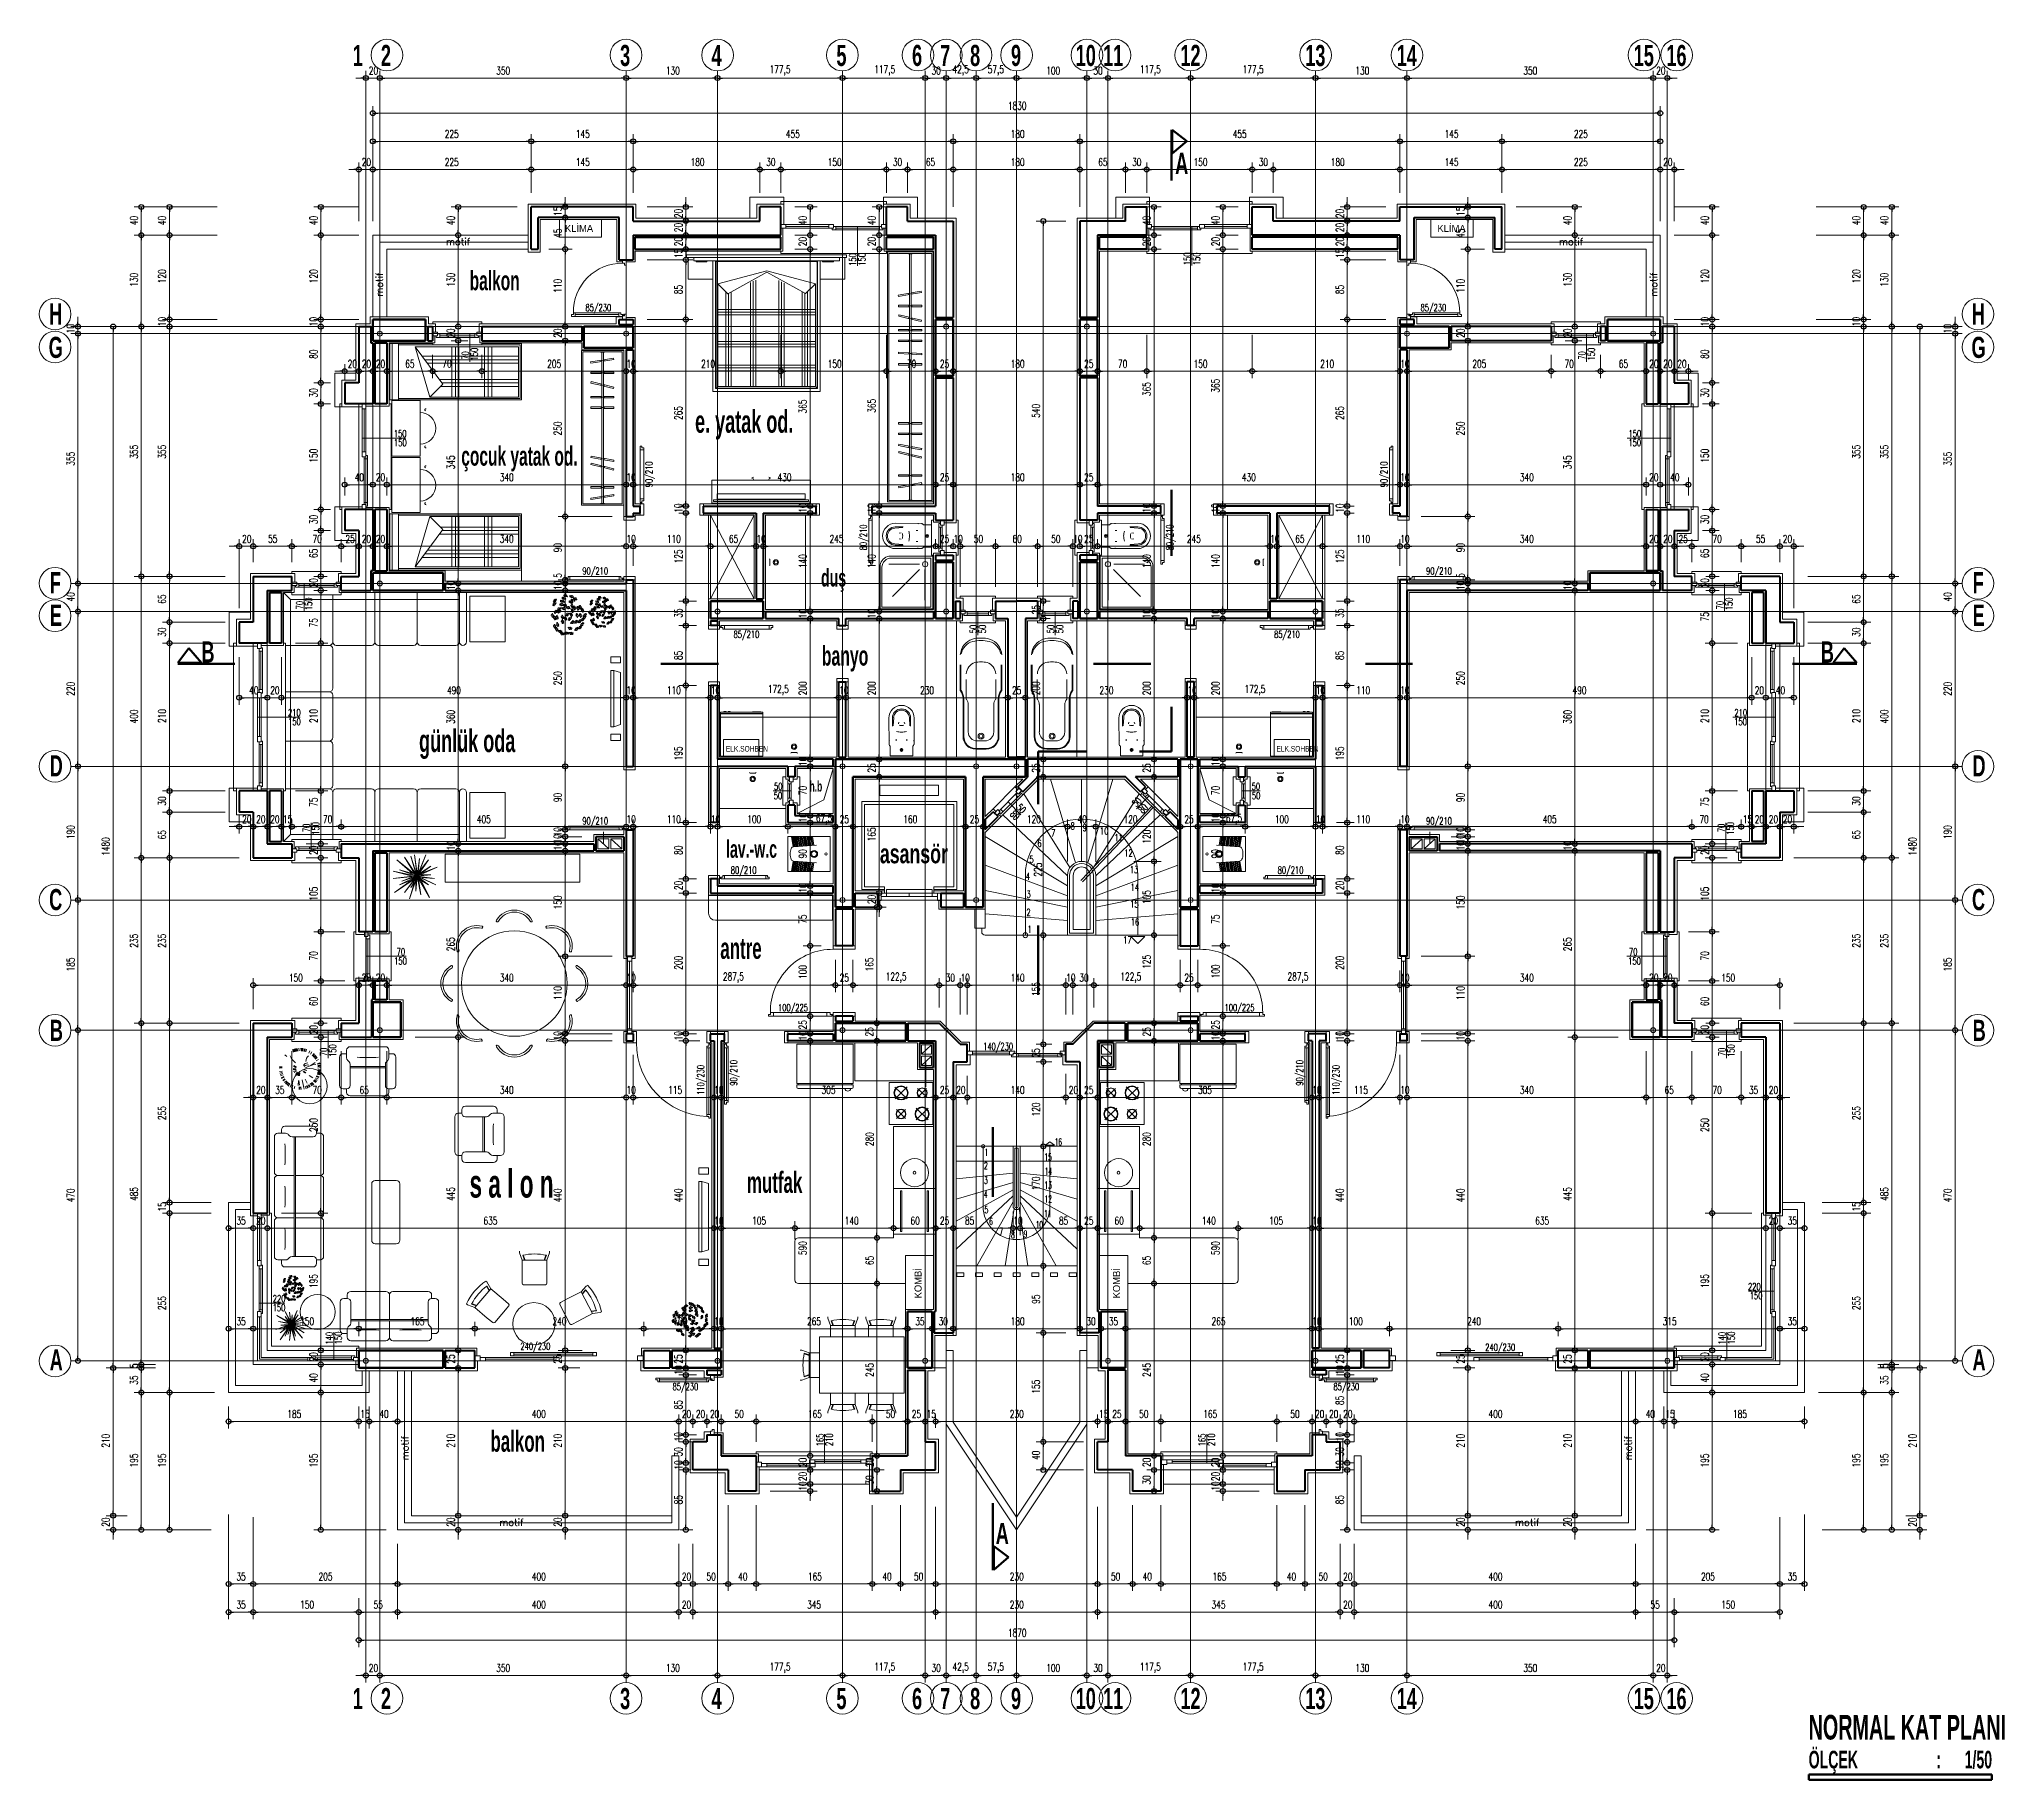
# Model space of a CAD drawing. Header units: millimetres. Extents: x 2016.56 to 2021.8, y 13721.83 to 13722.48.
# Drawn here: x 2017.667 to 2018.226, y 13721.923 to 13722.417 of the extents above; entities that cross this region are included whole.
import ezdxf

# ---------------------------------------------------------------- set-up
doc = ezdxf.new("R2010")
doc.units = ezdxf.units.MM
for name, pattern in [('ACAD_ISO04W100', [30, 24, -3, 0, -3]), ('ACAD_ISO07W100', [3, 0, -3]), ('DASHDOT', [25.4, 12.7, -6.35, 0, -6.35]), ('DASHED2', [9.525, 6.35, -3.175])]:
    doc.linetypes.add(name, pattern=pattern)
doc.layers.get('0').update_dxf_attribs({"lineweight": 20})
for name, color, linetype, lineweight in [('aks', 1, 'Continuous', 9), ('AKS  NO', 5, 'Continuous', 60), ('DH', 7, 'Continuous', 20), ('DIMH', 7, 'Continuous', 20), ('DIMV', 7, 'Continuous', 20), ('DUVAR', 4, 'Continuous', 40), ('DV', 7, 'Continuous', 20), ('kesit', 5, 'Continuous', 60), ('kolon', 5, 'Continuous', 60), ('PENCERE', 3, 'Continuous', 13), ('SIVA', 7, 'Continuous', 20), ('TEFRİŞ', 11, 'Continuous', 9), ('TEXT', 7, 'Continuous', 20)]:
    doc.layers.add(name, color=color, linetype=linetype, lineweight=lineweight)
doc.styles.get("Standard").update_dxf_attribs({"font": 'txt.shx', "width": 0.7, "height": 11})
doc.styles.add('style1', font='swisscbo.ttf', dxfattribs={"width": 0.75, "height": 11})
doc.styles.add('style3', font='GOTHIC.TTF', dxfattribs={"width": 0.7, "height": 11})

msp = doc.modelspace()

# ---------------------------------------------------------------- texts
at = {"layer": 'AKS  NO', "style": 'style1'}
for s, height, width, p in [('1', 0.006, 0.75, (2017.75658, 13722.40987)), ('2', 0.006, 0.75, (2017.76458, 13722.40987)), ('3', 0.006, 0.75, (2017.83258, 13722.40987)), ('4', 0.006, 0.75, (2017.85858, 13722.40987)), ('5', 0.006, 0.75, (2017.89408, 13722.40987)), ('6', 0.006, 0.75, (2017.91558, 13722.40987)), ('7', 0.006, 0.75, (2017.92358, 13722.40987)), ('8', 0.006, 0.75, (2017.93208, 13722.40987)), ('9', 0.006, 0.75, (2017.94371, 13722.40987)), ('10', 0.006, 0.75, (2017.9621, 13722.40987)), ('11', 0.006, 0.75, (2017.9699, 13722.40987)), ('12', 0.006, 0.75, (2017.99187, 13722.40987)), ('13', 0.006, 0.75, (2018.02737, 13722.40987)), ('14', 0.006, 0.75, (2018.05337, 13722.40987)), ('15', 0.006, 0.75, (2018.12074, 13722.40987)), ('16', 0.006, 0.75, (2018.13003, 13722.40987)), ('H', 0.006, 0.75, (2017.67025, 13722.33638)), ('H', 0.006, 0.75, (2018.21688, 13722.33638)), ('G', 0.006, 0.75, (2017.67014, 13722.32689)), ('G', 0.006, 0.75, (2018.21678, 13722.32689)), ('F', 0.006, 0.75, (2017.67047, 13722.25999)), ('F', 0.006, 0.75, (2018.21711, 13722.25999)), ('E', 0.006, 0.75, (2017.67047, 13722.25073)), ('E', 0.006, 0.75, (2018.21711, 13722.25073)), ('D', 0.006, 0.75, (2017.67042, 13722.20794)), ('D', 0.006, 0.75, (2018.21706, 13722.20794)), ('C', 0.006, 0.75, (2017.67027, 13722.16992)), ('C', 0.006, 0.75, (2018.21691, 13722.16992)), ('B', 0.006, 0.75, (2017.67048, 13722.13274)), ('B', 0.006, 0.75, (2018.21711, 13722.13274)), ('A', 0.006, 0.75, (2017.67042, 13722.03909)), ('A', 0.006, 0.75, (2018.21706, 13722.03909)), ('1', 0.006, 0.75, (2017.75658, 13721.94281)), ('2', 0.006, 0.75, (2017.76458, 13721.94281)), ('3', 0.006, 0.75, (2017.83258, 13721.94281)), ('4', 0.006, 0.75, (2017.85858, 13721.94281)), ('5', 0.006, 0.75, (2017.89408, 13721.94281)), ('6', 0.006, 0.75, (2017.91558, 13721.94281)), ('7', 0.006, 0.75, (2017.92358, 13721.94281)), ('8', 0.006, 0.75, (2017.93208, 13721.94281)), ('9', 0.006, 0.75, (2017.94371, 13721.94281)), ('10', 0.006, 0.75, (2017.9621, 13721.94281)), ('11', 0.006, 0.75, (2017.9699, 13721.94281)), ('12', 0.006, 0.75, (2017.99187, 13721.94281)), ('13', 0.006, 0.75, (2018.02737, 13721.94281)), ('14', 0.006, 0.75, (2018.05337, 13721.94281)), ('15', 0.006, 0.75, (2018.12074, 13721.94281)), ('16', 0.006, 0.75, (2018.13003, 13721.94281)), ('NORMAL KAT PLANI', 0.007, 0.7, (2018.17048, 13721.93417)), ('ÖLÇEK                    :      1/50', 0.005, 0.7, (2018.17048, 13721.92597))]:
    msp.add_text(s, height=height, dxfattribs=dict(at, width=width)).set_placement(p)
at = {"layer": 'DH', "width": 0.7}
for s, p in [('20', (2017.75514, 13722.3241)), ('20', (2017.75914, 13722.3241)), ('20', (2017.76314, 13722.3241)), ('65', (2017.77151, 13722.3241)), ('70', (2017.78205, 13722.32418)), ('205', (2017.81187, 13722.3241)), ('10', (2017.83439, 13722.3241)), ('210', (2017.85562, 13722.3241)), ('150', (2017.89162, 13722.3241)), ('70', (2017.91414, 13722.3241)), ('25', (2017.92351, 13722.3241)), ('180', (2017.94362, 13722.3241)), ('25', (2017.96451, 13722.3241)), ('70', (2017.97414, 13722.3241)), ('150', (2017.99562, 13722.3241)), ('210', (2018.03162, 13722.3241)), ('10', (2018.05439, 13722.3241)), ('205', (2018.07487, 13722.3241)), ('70', (2018.10106, 13722.3241)), ('65', (2018.11651, 13722.3241)), ('20', (2018.12514, 13722.3241)), ('20', (2018.12914, 13722.3241)), ('20', (2018.13314, 13722.3241)), ('40', (2017.75714, 13722.29186)), ('20', (2017.76314, 13722.29186)), ('340', (2017.79837, 13722.29186)), ('10', (2017.83439, 13722.29186)), ('430', (2017.87737, 13722.29186)), ('25', (2017.92351, 13722.29186)), ('180', (2017.94362, 13722.29186)), ('25', (2017.96451, 13722.29186)), ('430', (2018.00937, 13722.29186)), ('10', (2018.05439, 13722.29186)), ('340', (2018.08837, 13722.29186)), ('20', (2018.12514, 13722.29186)), ('40', (2018.13114, 13722.29186)), ('20', (2017.72514, 13722.27435)), ('55', (2017.73251, 13722.27435)), ('70', (2017.74514, 13722.27435)), ('25', (2017.75451, 13722.27435)), ('20', (2017.75914, 13722.27435)), ('20', (2017.76314, 13722.27435)), ('340', (2017.79837, 13722.27435)), ('10', (2017.83439, 13722.27435)), ('110', (2017.84588, 13722.27435)), ('65', (2017.86351, 13722.27435)), ('10', (2017.87139, 13722.27435)), ('245', (2017.89213, 13722.27435)), ('25', (2017.92351, 13722.27435)), ('10', (2017.92739, 13722.27435)), ('50', (2017.93314, 13722.27435)), ('60', (2017.94414, 13722.27435)), ('50', (2017.95514, 13722.27435)), ('10', (2017.96139, 13722.27435)), ('25', (2017.96451, 13722.27435)), ('245', (2017.99374, 13722.27435)), ('10', (2018.01739, 13722.27435)), ('65', (2018.02451, 13722.27435)), ('110', (2018.04188, 13722.27435)), ('10', (2018.05439, 13722.27435)), ('340', (2018.08837, 13722.27435)), ('20', (2018.12514, 13722.27435)), ('20', (2018.12914, 13722.27435)), ('25', (2018.13351, 13722.27435)), ('70', (2018.14314, 13722.27435)), ('55', (2018.15551, 13722.27435)), ('20', (2018.16314, 13722.27435)), ('40', (2017.72714, 13722.2313)), ('20', (2017.73314, 13722.2313)), ('490', (2017.78337, 13722.2313)), ('10', (2017.83439, 13722.2313)), ('110', (2017.84588, 13722.2313)), ('10', (2017.85839, 13722.2313)), ('172,5', (2017.87459, 13722.23167)), ('10', (2017.89489, 13722.2313)), ('230', (2017.91787, 13722.2313)), ('25', (2017.94401, 13722.2313)), ('230', (2017.96887, 13722.2313)), ('10', (2017.99389, 13722.2313)), ('172,5', (2018.01009, 13722.23167)), ('10', (2018.03039, 13722.2313)), ('110', (2018.04188, 13722.2313)), ('10', (2018.05439, 13722.2313)), ('490', (2018.10337, 13722.2313)), ('20', (2018.15514, 13722.2313)), ('40', (2018.16114, 13722.2313)), ('20', (2017.72514, 13722.19466)), ('20', (2017.72914, 13722.19466)), ('20', (2017.73314, 13722.19466)), ('15', (2017.73676, 13722.19466)), ('70', (2017.74813, 13722.19466)), ('405', (2017.79187, 13722.19466)), ('10', (2017.83439, 13722.19466)), ('110', (2017.84588, 13722.19466)), ('10', (2017.85839, 13722.19466)), ('100', (2017.86875, 13722.19466)), ('67,5', (2017.88826, 13722.19503)), ('25', (2017.89501, 13722.19466)), ('160', (2017.91312, 13722.19466)), ('25', (2017.93201, 13722.19466)), ('120', (2017.94826, 13722.19466)), ('40', (2017.96264, 13722.19466)), ('120', (2017.97573, 13722.19466)), ('25', (2017.99301, 13722.19466)), ('67,5', (2018.00479, 13722.19503)), ('100', (2018.01875, 13722.19466)), ('10', (2018.03039, 13722.19466)), ('110', (2018.04188, 13722.19466)), ('10', (2018.05439, 13722.19466)), ('405', (2018.09487, 13722.19466)), ('70', (2018.13942, 13722.19466)), ('15', (2018.15176, 13722.19466)), ('20', (2018.15514, 13722.19466)), ('20', (2018.15914, 13722.19466)), ('20', (2018.16314, 13722.19466)), ('287,5', (2017.86183, 13722.14995)), ('122,5', (2017.90809, 13722.14995)), ('122,5', (2017.97481, 13722.14995)), ('287,5', (2018.02233, 13722.14995)), ('150', (2017.73842, 13722.14959)), ('20', (2017.75914, 13722.14959)), ('20', (2017.76314, 13722.14959)), ('340', (2017.79837, 13722.14959)), ('10', (2017.83439, 13722.14959)), ('25', (2017.89501, 13722.14959)), ('30', (2017.92514, 13722.14959)), ('10', (2017.92939, 13722.14959)), ('140', (2017.94362, 13722.14959)), ('10', (2017.95939, 13722.14959)), ('30', (2017.96314, 13722.14959)), ('25', (2017.99301, 13722.14959)), ('10', (2018.05439, 13722.14959)), ('340', (2018.08837, 13722.14959)), ('20', (2018.12514, 13722.14959)), ('20', (2018.12914, 13722.14959)), ('150', (2018.14562, 13722.14959)), ('20', (2017.72914, 13722.11768)), ('35', (2017.73451, 13722.11768)), ('70', (2017.74514, 13722.11768)), ('65', (2017.75851, 13722.11768)), ('340', (2017.79837, 13722.11768)), ('10', (2017.83439, 13722.11768)), ('115', (2017.84625, 13722.11768)), ('10', (2017.85939, 13722.11768)), ('305', (2017.88987, 13722.11768)), ('25', (2017.92351, 13722.11768)), ('20', (2017.92814, 13722.11768)), ('140', (2017.94362, 13722.11768)), ('20', (2017.96014, 13722.11768)), ('25', (2017.96451, 13722.11768)), ('305', (2017.99687, 13722.11768)), ('10', (2018.02939, 13722.11768)), ('115', (2018.04125, 13722.11768)), ('10', (2018.05439, 13722.11768)), ('340', (2018.08837, 13722.11768)), ('65', (2018.12951, 13722.11768)), ('70', (2018.14314, 13722.11768)), ('35', (2018.15351, 13722.11768)), ('20', (2018.15914, 13722.11768)), ('35', (2017.72351, 13722.08053)), ('20', (2017.72914, 13722.08053)), ('635', (2017.79374, 13722.08053)), ('10', (2017.85939, 13722.08053)), ('105', (2017.87012, 13722.08053)), ('140', (2017.89644, 13722.08053)), ('60', (2017.91514, 13722.08053)), ('25', (2017.92351, 13722.08053)), ('85', (2017.93065, 13722.08053)), ('10', (2017.94439, 13722.08053)), ('85', (2017.95735, 13722.08053)), ('25', (2017.96451, 13722.08053)), ('60', (2017.97314, 13722.08053)), ('140', (2017.99799, 13722.08053)), ('105', (2018.01712, 13722.08053)), ('10', (2018.02939, 13722.08053)), ('635', (2018.09274, 13722.08053)), ('20', (2018.15914, 13722.08053)), ('35', (2018.16451, 13722.08053)), ('35', (2017.72351, 13722.05194)), ('150', (2017.74162, 13722.05194)), ('165', (2017.77299, 13722.05194)), ('240', (2017.81337, 13722.05194)), ('100', (2017.84775, 13722.05194)), ('10', (2017.85939, 13722.05194)), ('265', (2017.88574, 13722.05194)), ('35', (2017.91651, 13722.05194)), ('30', (2017.92314, 13722.05194)), ('180', (2017.94362, 13722.05194)), ('30', (2017.96514, 13722.05194)), ('35', (2017.97151, 13722.05194)), ('265', (2018.00074, 13722.05194)), ('10', (2018.02939, 13722.05194)), ('100', (2018.03975, 13722.05194)), ('240', (2018.07337, 13722.05194)), ('315', (2018.12899, 13722.05194)), ('35', (2018.16451, 13722.05197)), ('185', (2017.73799, 13722.02559)), ('15', (2017.75876, 13722.02559)), ('40', (2017.76414, 13722.02559)), ('400', (2017.80749, 13722.02559)), ('20', (2017.85014, 13722.02559)), ('20', (2017.85414, 13722.02559)), ('20', (2017.85814, 13722.02559)), ('50', (2017.86514, 13722.02559)), ('165', (2017.88599, 13722.02559)), ('50', (2017.90814, 13722.02559)), ('25', (2017.91551, 13722.02559)), ('15', (2017.91976, 13722.02559)), ('230', (2017.94337, 13722.02559)), ('15', (2017.96876, 13722.02559)), ('25', (2017.97251, 13722.02559)), ('50', (2017.98014, 13722.02559)), ('165', (2017.99838, 13722.02559)), ('50', (2018.02314, 13722.02559)), ('20', (2018.03014, 13722.02559)), ('20', (2018.03414, 13722.02559)), ('20', (2018.03814, 13722.02559)), ('400', (2018.07949, 13722.02559)), ('40', (2018.12414, 13722.02559)), ('15', (2018.12976, 13722.02559)), ('185', (2018.14899, 13722.02559))]:
    msp.add_text(s, height=0.0022, dxfattribs=at).set_placement(p)
at = {"layer": 'DIMH', "width": 0.7}
for s, p in [('20', (2017.76114, 13722.40745)), ('350', (2017.79737, 13722.40745)), ('130', (2017.84562, 13722.40745)), ('177,5', (2017.87509, 13722.40782)), ('117,5', (2017.90485, 13722.40782)), ('30', (2017.92114, 13722.40745)), ('42,5', (2017.9271, 13722.40782)), ('57,5', (2017.9371, 13722.40782)), ('100', (2017.95375, 13722.40745)), ('30', (2017.96714, 13722.40745)), ('117,5', (2017.98035, 13722.40782)), ('177,5', (2018.00959, 13722.40782)), ('130', (2018.04162, 13722.40745)), ('350', (2018.08937, 13722.40745)), ('20', (2018.12714, 13722.40745)), ('1830', (2017.94285, 13722.39745)), ('225', (2017.78274, 13722.38945)), ('145', (2017.81999, 13722.38945)), ('455', (2017.87974, 13722.38945)), ('180', (2017.94362, 13722.38945)), ('455', (2018.00674, 13722.38945)), ('145', (2018.06699, 13722.38945)), ('225', (2018.10374, 13722.38945)), ('20', (2017.75914, 13722.38145)), ('225', (2017.78274, 13722.38145)), ('145', (2017.81999, 13722.38145)), ('180', (2017.85262, 13722.38145)), ('30', (2017.87414, 13722.38145)), ('150', (2017.89162, 13722.38145)), ('30', (2017.91014, 13722.38145)), ('65', (2017.91951, 13722.38145)), ('180', (2017.94362, 13722.38145)), ('65', (2017.96851, 13722.38145)), ('30', (2017.97814, 13722.38145)), ('150', (2017.99562, 13722.38145)), ('30', (2018.01414, 13722.38145)), ('180', (2018.03462, 13722.38145)), ('145', (2018.06699, 13722.38145)), ('225', (2018.10374, 13722.38145)), ('20', (2018.12914, 13722.38145)), ('35', (2017.72351, 13721.97939)), ('205', (2017.74687, 13721.97939)), ('400', (2017.80749, 13721.97939)), ('20', (2017.85014, 13721.97939)), ('50', (2017.85714, 13721.97939)), ('40', (2017.86614, 13721.97939)), ('165', (2017.88599, 13721.97939)), ('40', (2017.90714, 13721.97939)), ('50', (2017.91614, 13721.97939)), ('230', (2017.94337, 13721.97939)), ('50', (2017.97214, 13721.97939)), ('40', (2017.98114, 13721.97939)), ('165', (2018.00099, 13721.97939)), ('40', (2018.02214, 13721.97939)), ('50', (2018.03114, 13721.97939)), ('20', (2018.03814, 13721.97939)), ('400', (2018.07949, 13721.97939)), ('205', (2018.13987, 13721.97939)), ('35', (2018.16451, 13721.97939)), ('35', (2017.72351, 13721.97139)), ('150', (2017.74162, 13721.97139)), ('55', (2017.76251, 13721.97139)), ('400', (2017.80749, 13721.97139)), ('20', (2017.85014, 13721.97139)), ('345', (2017.88574, 13721.97139)), ('230', (2017.94337, 13721.97139)), ('345', (2018.00074, 13721.97139)), ('20', (2018.03814, 13721.97139)), ('400', (2018.07949, 13721.97139)), ('55', (2018.12551, 13721.97139)), ('150', (2018.14562, 13721.97139)), ('1870', (2017.94285, 13721.96339)), ('20', (2017.76114, 13721.95339)), ('350', (2017.79737, 13721.95339)), ('130', (2017.84562, 13721.95339)), ('177,5', (2017.87509, 13721.95375)), ('117,5', (2017.90485, 13721.95375)), ('30', (2017.92114, 13721.95339)), ('42,5', (2017.9271, 13721.95375)), ('57,5', (2017.9371, 13721.95375)), ('100', (2017.95375, 13721.95339)), ('30', (2017.96714, 13721.95339)), ('117,5', (2017.98035, 13721.95375)), ('177,5', (2018.00959, 13721.95375)), ('130', (2018.04162, 13721.95339)), ('350', (2018.08937, 13721.95339)), ('20', (2018.12714, 13721.95339))]:
    msp.add_text(s, height=0.0022, dxfattribs=at).set_placement(p)
at = {"layer": 'DIMV', "width": 0.7}
for s, p in [('40', (2017.69547, 13722.36463)), ('40', (2017.70347, 13722.36463)), ('40', (2018.18511, 13722.36463)), ('40', (2018.19311, 13722.36463)), ('130', (2017.69547, 13722.34712)), ('120', (2017.70347, 13722.34812)), ('120', (2018.18511, 13722.34812)), ('130', (2018.19311, 13722.34712)), ('10', (2017.67747, 13722.33389)), ('10', (2017.70347, 13722.33589)), ('10', (2018.18511, 13722.33589)), ('10', (2018.21111, 13722.33389)), ('355', (2017.67747, 13722.29624)), ('355', (2017.69547, 13722.29824)), ('355', (2017.70347, 13722.29824)), ('355', (2018.18511, 13722.29824)), ('355', (2018.19311, 13722.29824)), ('355', (2018.21111, 13722.29624)), ('40', (2017.67747, 13722.25763)), ('65', (2017.70347, 13722.25701)), ('65', (2018.18511, 13722.25701)), ('40', (2018.21111, 13722.25763)), ('30', (2017.70347, 13722.24763)), ('30', (2018.18511, 13722.24763)), ('220', (2017.67747, 13722.23086)), ('220', (2018.21111, 13722.23086)), ('400', (2017.69547, 13722.22299)), ('210', (2017.70347, 13722.22312)), ('210', (2018.18511, 13722.22312)), ('400', (2018.19311, 13722.22299)), ('30', (2017.70347, 13722.19963)), ('30', (2018.18511, 13722.19963)), ('190', (2017.67747, 13722.19012)), ('65', (2017.70347, 13722.19001)), ('65', (2018.18511, 13722.19001)), ('190', (2018.21111, 13722.19012)), ('1480', (2017.68747, 13722.18535)), ('1480', (2018.20111, 13722.18535)), ('235', (2017.69547, 13722.15924)), ('235', (2017.70347, 13722.15924)), ('235', (2018.18511, 13722.15924)), ('235', (2018.19311, 13722.15924)), ('185', (2017.67747, 13722.15249)), ('185', (2018.21111, 13722.15249)), ('255', (2017.70347, 13722.11024)), ('255', (2018.18511, 13722.11024)), ('470', (2017.67747, 13722.08686)), ('485', (2017.69547, 13722.08724)), ('485', (2018.19311, 13722.08724)), ('470', (2018.21111, 13722.08686)), ('15', (2017.70347, 13722.08426)), ('15', (2018.18511, 13722.08426)), ('255', (2017.70347, 13722.05624)), ('255', (2018.18511, 13722.05624)), ('5', (2017.69547, 13722.03978)), ('5', (2018.19311, 13722.03978)), ('35', (2017.69547, 13722.03501)), ('35', (2018.19311, 13722.03501)), ('210', (2017.68747, 13722.01712)), ('210', (2018.20111, 13722.01712)), ('195', (2017.69547, 13722.01149)), ('195', (2017.70347, 13722.01149)), ('195', (2018.18511, 13722.01149)), ('195', (2018.19311, 13722.01149)), ('20', (2017.68747, 13721.99463)), ('20', (2018.20111, 13721.99463))]:
    msp.add_text(s, height=0.0022, rotation=90, dxfattribs=at).set_placement(p)
at = {"layer": 'DV', "width": 0.7}
for s, p in [('40', (2017.74653, 13722.36463)), ('40', (2017.78556, 13722.36463)), ('15', (2017.81597, 13722.36726)), ('20', (2017.85028, 13722.36663)), ('20', (2017.85028, 13722.36263)), ('40', (2017.88562, 13722.36463)), ('40', (2017.90521, 13722.36463)), ('40', (2017.98337, 13722.36463)), ('40', (2018.00296, 13722.36463)), ('20', (2018.0383, 13722.36663)), ('20', (2018.0383, 13722.36263)), ('15', (2018.07261, 13722.36726)), ('40', (2018.10303, 13722.36463)), ('40', (2018.14206, 13722.36463)), ('45', (2017.81597, 13722.36101)), ('20', (2017.85028, 13722.35863)), ('20', (2017.88562, 13722.35863)), ('20', (2017.90521, 13722.35863)), ('20', (2017.98337, 13722.35863)), ('20', (2018.00296, 13722.35863)), ('20', (2018.0383, 13722.35863)), ('45', (2018.07261, 13722.36101)), ('15', (2017.85028, 13722.35526)), ('15', (2018.0383, 13722.35526)), ('120', (2017.74653, 13722.34812)), ('130', (2017.78556, 13722.34712)), ('110', (2017.81597, 13722.34538)), ('110', (2018.07261, 13722.34538)), ('130', (2018.10303, 13722.34712)), ('120', (2018.14206, 13722.34812)), ('85', (2017.85028, 13722.34501)), ('85', (2018.0383, 13722.34501)), ('10', (2017.74653, 13722.33589)), ('10', (2018.14206, 13722.33589)), ('20', (2017.78556, 13722.33263)), ('20', (2017.81597, 13722.33263)), ('20', (2018.07261, 13722.33263)), ('20', (2018.10303, 13722.33263)), ('80', (2017.74653, 13722.32663)), ('80', (2018.14206, 13722.32663)), ('365', (2017.98337, 13722.31603)), ('365', (2018.00296, 13722.31701)), ('30', (2017.74653, 13722.31563)), ('365', (2017.88562, 13722.3111)), ('365', (2017.90521, 13722.31129)), ('30', (2018.14206, 13722.31563)), ('250', (2017.81597, 13722.30486)), ('265', (2017.85028, 13722.30924)), ('540', (2017.95189, 13722.30986)), ('265', (2018.0383, 13722.30924)), ('250', (2018.07261, 13722.30486)), ('150', (2017.74653, 13722.29712)), ('345', (2017.78556, 13722.29524)), ('345', (2018.10303, 13722.29524)), ('150', (2018.14206, 13722.29712)), ('30', (2017.74653, 13722.27963)), ('10', (2017.85028, 13722.28289)), ('10', (2017.88562, 13722.28289)), ('10', (2017.90521, 13722.28289)), ('10', (2017.98337, 13722.28289)), ('10', (2018.00296, 13722.28289)), ('10', (2018.0383, 13722.28289)), ('30', (2018.14206, 13722.27963)), ('65', (2017.74653, 13722.27001)), ('90', (2017.81597, 13722.27163)), ('125', (2017.85028, 13722.26849)), ('140', (2017.88562, 13722.26712)), ('140', (2017.90521, 13722.26712)), ('140', (2017.98337, 13722.26712)), ('140', (2018.00296, 13722.26712)), ('125', (2018.0383, 13722.26849)), ('90', (2018.07261, 13722.27163)), ('65', (2018.14206, 13722.27001)), ('20', (2017.74653, 13722.26163)), ('5', (2017.81597, 13722.26438)), ('5', (2018.07261, 13722.26438)), ('20', (2018.14206, 13722.26163)), ('10', (2017.78556, 13722.26089)), ('10', (2017.81597, 13722.26089)), ('10', (2018.07261, 13722.26089)), ('10', (2018.10303, 13722.26089)), ('75', (2017.74653, 13722.2503)), ('35', (2017.85028, 13722.25301)), ('10', (2017.88562, 13722.25289)), ('10', (2017.90521, 13722.25289)), ('25', (2017.95189, 13722.25401)), ('10', (2017.98337, 13722.25289)), ('10', (2018.00296, 13722.25289)), ('35', (2018.0383, 13722.25301)), ('75', (2018.14206, 13722.25201)), ('85', (2017.85028, 13722.24101)), ('85', (2018.0383, 13722.24101)), ('250', (2017.81597, 13722.23386)), ('250', (2018.07261, 13722.23386)), ('200', (2017.88562, 13722.23099)), ('200', (2017.90521, 13722.23099)), ('200', (2017.95189, 13722.23099)), ('200', (2017.98337, 13722.23099)), ('200', (2018.00296, 13722.23099)), ('210', (2017.74653, 13722.22312)), ('360', (2017.78556, 13722.22286)), ('360', (2018.10303, 13722.22286)), ('210', (2018.14206, 13722.22312)), ('195', (2017.85028, 13722.21249)), ('195', (2018.0383, 13722.21249)), ('10', (2017.88562, 13722.21089)), ('25', (2017.90521, 13722.20901)), ('25', (2017.95189, 13722.20901)), ('25', (2017.98337, 13722.20901)), ('10', (2018.00296, 13722.21089)), ('90', (2017.81597, 13722.20063)), ('70', (2017.88562, 13722.20263)), ('70', (2018.00296, 13722.20263)), ('90', (2018.07261, 13722.20063)), ('75', (2017.74653, 13722.19928)), ('10', (2017.88562, 13722.19489)), ('10', (2018.00296, 13722.19489)), ('75', (2018.14206, 13722.19933)), ('10', (2017.81597, 13722.19089)), ('10', (2017.81597, 13722.18889)), ('165', (2017.90521, 13722.18949)), ('120', (2017.98337, 13722.18883)), ('10', (2018.07261, 13722.19089)), ('10', (2018.07261, 13722.18889)), ('20', (2017.74653, 13722.18563)), ('10', (2017.78556, 13722.18689)), ('10', (2017.81597, 13722.18689)), ('80', (2017.85028, 13722.18563)), ('90', (2017.88562, 13722.18463)), ('90', (2018.00296, 13722.18463)), ('80', (2018.0383, 13722.18563)), ('10', (2018.07261, 13722.18689)), ('10', (2018.10303, 13722.18689)), ('20', (2018.14206, 13722.18563)), ('225', (2017.9525, 13722.17944)), ('105', (2017.74653, 13722.17262)), ('20', (2017.85028, 13722.17563)), ('10', (2017.88562, 13722.17489)), ('105', (2017.98337, 13722.17162)), ('10', (2018.00296, 13722.17489)), ('20', (2018.0383, 13722.17563)), ('105', (2018.14206, 13722.17262)), ('150', (2017.81597, 13722.17012)), ('20', (2017.90521, 13722.17163)), ('150', (2018.07261, 13722.17012)), ('75', (2017.88562, 13722.16601)), ('75', (2018.00296, 13722.16601)), ('70', (2017.74653, 13722.15563)), ('265', (2017.78556, 13722.15824)), ('265', (2018.10303, 13722.15824)), ('70', (2018.14206, 13722.15563)), ('200', (2017.85028, 13722.15299)), ('100', (2017.88562, 13722.15037)), ('165', (2017.90457, 13722.15249)), ('125', (2017.98337, 13722.15324)), ('100', (2018.00296, 13722.15053)), ('200', (2018.0383, 13722.15299)), ('110', (2017.81597, 13722.14438)), ('155', (2017.95189, 13722.14549)), ('110', (2018.07261, 13722.14438)), ('60', (2017.74653, 13722.14263)), ('60', (2018.14206, 13722.14263)), ('20', (2017.74653, 13722.13463)), ('10', (2017.81597, 13722.13289)), ('10', (2017.85028, 13722.13289)), ('25', (2017.88562, 13722.13601)), ('10', (2017.88562, 13722.13289)), ('25', (2017.90457, 13722.13401)), ('25', (2017.98337, 13722.13401)), ('25', (2018.00296, 13722.13601)), ('10', (2018.00296, 13722.13289)), ('10', (2018.0383, 13722.13289)), ('10', (2018.07261, 13722.13289)), ('20', (2018.14206, 13722.13463)), ('25', (2017.95189, 13722.12801)), ('120', (2017.95189, 13722.11129)), ('250', (2017.74653, 13722.10686)), ('250', (2018.14206, 13722.10686)), ('280', (2017.90461, 13722.10286)), ('280', (2017.98337, 13722.10286)), ('445', (2017.78556, 13722.08724)), ('440', (2017.81597, 13722.08686)), ('440', (2017.85028, 13722.08686)), ('170', (2017.95189, 13722.09027)), ('440', (2018.0383, 13722.08686)), ('440', (2018.07261, 13722.08686)), ('445', (2018.10303, 13722.08724)), ('590', (2017.88562, 13722.07186)), ('590', (2018.00296, 13722.07186)), ('65', (2017.90461, 13722.06901)), ('65', (2017.98337, 13722.06901)), ('195', (2017.74653, 13722.06249)), ('195', (2018.14206, 13722.06249)), ('95', (2017.95189, 13722.05801)), ('20', (2017.74653, 13722.04163)), ('25', (2017.78556, 13722.04101)), ('25', (2017.81597, 13722.04101)), ('25', (2017.85028, 13722.04101)), ('10', (2017.85028, 13722.03789)), ('245', (2017.90461, 13722.03724)), ('245', (2017.98337, 13722.03724)), ('25', (2018.0383, 13722.04101)), ('10', (2018.0383, 13722.03789)), ('25', (2018.07261, 13722.04101)), ('25', (2018.10303, 13722.04101)), ('20', (2018.14206, 13722.04163)), ('40', (2017.74653, 13722.03563)), ('155', (2017.95189, 13722.03249)), ('40', (2018.14206, 13722.03563)), ('85', (2017.85028, 13722.02801)), ('85', (2018.0383, 13722.02923)), ('210', (2017.78556, 13722.01712)), ('210', (2017.81597, 13722.01712)), ('10', (2017.85028, 13722.01889)), ('10', (2018.0383, 13722.01889)), ('210', (2018.07261, 13722.01712)), ('210', (2018.10303, 13722.01712)), ('195', (2017.74653, 13722.01149)), ('30', (2017.85028, 13722.01463)), ('10', (2017.85028, 13722.01089)), ('20', (2017.88562, 13722.01163)), ('20', (2017.90461, 13722.01163)), ('40', (2017.95189, 13722.01363)), ('20', (2017.98337, 13722.01163)), ('20', (2018.00296, 13722.01163)), ('30', (2018.0383, 13722.01463)), ('10', (2018.0383, 13722.01089)), ('195', (2018.14206, 13722.01149)), ('20', (2017.88562, 13722.00763)), ('10', (2017.88562, 13722.00489)), ('30', (2017.90461, 13722.00663)), ('30', (2017.98337, 13722.00663)), ('20', (2018.00296, 13722.00763)), ('10', (2018.00296, 13722.00489)), ('85', (2017.85028, 13722.00101)), ('85', (2018.0383, 13722.00101)), ('20', (2017.78556, 13721.99463)), ('20', (2017.81597, 13721.99463)), ('20', (2018.07261, 13721.99463)), ('20', (2018.10303, 13721.99463))]:
    msp.add_text(s, height=0.0022, rotation=90, dxfattribs=at).set_placement(p)
at = {"layer": 'kesit', "style": 'style1', "width": 0.75}
for s, p in [('A', (2017.99039, 13722.37919)), ('B', (2017.71356, 13722.2403)), ('B', (2018.17395, 13722.2403)), ('A', (2017.93937, 13721.98976))]:
    msp.add_text(s, height=0.006, dxfattribs=at).set_placement(p)
at = {"layer": 'TEXT', "style": 'style3'}
for p in [(2017.8169, 13722.3627), (2018.06495, 13722.3627)]:
    msp.add_text('KLİMA', height=0.002, dxfattribs=at).set_placement(p)
at = {"layer": 'TEXT'}
for p in [(2017.78308, 13722.35891), (2018.09951, 13722.35891), (2017.79825, 13721.99491), (2018.08702, 13721.99491)]:
    msp.add_text('motif', height=0.002, dxfattribs=at).set_placement(p)
at = {"layer": 'TEXT', "width": 0.7}
for s, rotation, p in [('150', 90, (2017.89974, 13722.35304)), ('150', 90, (2017.90233, 13722.35311)), ('150', 90, (2017.99487, 13722.35326)), ('150', 90, (2017.99746, 13722.35325)), ('70', 90, (2017.78956, 13722.32641)), ('150', 90, (2017.79215, 13722.32618)), ('70', 90, (2018.10708, 13722.32641)), ('150', 90, (2018.10967, 13722.32618)), ('90/210', 90, (2017.84184, 13722.29014)), ('90/210', 90, (2018.05074, 13722.29014)), ('80/210', 90, (2017.90271, 13722.27221)), ('80/210', 90, (2017.98987, 13722.27221)), ('150', 90, (2017.74508, 13722.25518)), ('150', 90, (2018.14887, 13722.25518)), ('70', 90, (2017.74249, 13722.25541)), ('70', 90, (2018.14628, 13722.25541)), ('50', 90, (2017.93398, 13722.24864)), ('50', 90, (2017.93657, 13722.24863)), ('50', 90, (2017.95598, 13722.24864)), ('50', 90, (2017.95857, 13722.24863)), ('80', 315, (2017.94327, 13722.19704)), ('50', 315, (2017.94507, 13722.19891)), ('50', 45, (2017.97933, 13722.19912)), ('80', 45, (2017.98113, 13722.19725)), ('70', 90, (2017.74443, 13722.19207)), ('150', 90, (2017.74702, 13722.19136)), ('70', 90, (2018.14666, 13722.19207)), ('150', 90, (2018.14925, 13722.19136)), ('70', 90, (2017.74928, 13722.12841)), ('150', 90, (2017.75187, 13722.12818)), ('70', 90, (2018.14681, 13722.12841)), ('150', 90, (2018.1494, 13722.12818)), ('110/230', 90, (2017.85648, 13722.11739)), ('90/210', 90, (2017.86586, 13722.12)), ('90/210', 90, (2018.02674, 13722.12)), ('110/230', 90, (2018.0371, 13722.11739)), ('140', 90, (2017.75093, 13722.04643)), ('150', 90, (2017.75352, 13722.04651)), ('140', 90, (2018.14689, 13722.04643)), ('150', 90, (2018.14948, 13722.04651)), ('165', 90, (2017.89043, 13722.01752)), ('210', 90, (2017.89302, 13722.01759)), ('165', 90, (2017.99904, 13722.01752)), ('210', 90, (2018.00163, 13722.01759))]:
    msp.add_text(s, height=0.002, rotation=rotation, dxfattribs=at).set_placement(p)
at = {"layer": 'TEXT'}
for p in [(2017.76517, 13722.34425), (2018.12742, 13722.34425), (2017.77242, 13722.01354), (2018.12017, 13722.01354)]:
    msp.add_text('motif', height=0.002, rotation=90, dxfattribs=at).set_placement(p)
for s, height, style, width, p in [('balkon', 0.0055, 'style1', 0.7, (2017.78982, 13722.34612)), ('e. yatak od.   ', 0.0064, 'style1', 0.7, (2017.8539, 13722.30561)), ('çocuk yatak od.   ', 0.0055, 'style1', 0.7, (2017.78743, 13722.29626)), ('duş', 0.005, 'style1', 0.7, (2017.88971, 13722.2619)), ('banyo', 0.0056, 'style1', 0.7, (2017.88993, 13722.23943)), ('günlük oda', 0.0064, 'style1', 0.7, (2017.77543, 13722.21485)), ('ELK.SOHBEN', 0.0016, 'style3', 0.7, (2017.86266, 13722.21499)), ('ELK.SOHBEN', 0.0016, 'style3', 0.7, (2018.0192, 13722.21499)), ('h.b', 0.003, 'style1', 0.7, (2017.88644, 13722.20362)), ('lav.-w.c', 0.005, 'style1', 0.7, (2017.86271, 13722.18481)), ('asansör', 0.0055, 'style1', 0.8, (2017.90644, 13722.18324)), ('antre', 0.006, 'style1', 0.7, (2017.86107, 13722.15607)), ('s a l o n', 0.008, 'style1', 0.7, (2017.78978, 13722.08821)), ('mutfak', 0.006, 'style1', 0.7, (2017.86863, 13722.08956)), ('balkon', 0.006, 'style1', 0.7, (2017.79572, 13722.01597))]:
    msp.add_text(s, height=height, dxfattribs=dict(at, style=style, width=width)).set_placement(p)
for s, width, p in [('85/230', 0.7, (2017.82274, 13722.34019)), ('85/230', 0.7, (2018.06014, 13722.34019)), ('150', 0.7, (2017.76827, 13722.30436)), ('150', 0.7, (2017.7683, 13722.30177)), ('150', 0.7, (2018.11924, 13722.30177)), ('150', 0.7, (2018.11928, 13722.30436)), ('90/210', 0.7, (2017.82185, 13722.2653)), ('90/210', 0.7, (2018.06173, 13722.2653)), ('85/210', 0.7, (2017.86484, 13722.24732)), ('85/210', 0.7, (2018.01851, 13722.24732)), ('210', 0.7, (2017.73817, 13722.22507)), ('210', 0.7, (2018.14938, 13722.22507)), ('150', 0.7, (2017.73822, 13722.22248)), ('150', 0.7, (2018.14933, 13722.22248)), ('50', 0.7, (2017.87628, 13722.20148)), ('50', 0.7, (2017.87633, 13722.20407)), ('50', 0.7, (2018.01215, 13722.20407)), ('50', 0.7, (2018.0122, 13722.20148)), ('90/210', 0.7, (2017.82185, 13722.1943)), ('90/210', 0.7, (2018.06173, 13722.1943)), ('7', 0.7, (2017.95513, 13722.19087)), ('8', 0.7, (2017.96065, 13722.1928)), ('9', 0.7, (2017.96406, 13722.19237)), ('10', 0.7, (2017.96901, 13722.19142)), ('11', 0.7, (2017.97311, 13722.18951)), ('6', 0.7, (2017.95121, 13722.18787)), ('12', 0.7, (2017.97593, 13722.18514)), ('80/210', 0.7, (2017.86406, 13722.18028)), ('4', 0.7, (2017.94792, 13722.17855)), ('5', 0.7, (2017.94895, 13722.18336)), ('13', 0.7, (2017.97748, 13722.18042)), ('80/210', 0.7, (2018.01952, 13722.18028)), ('3', 0.7, (2017.94812, 13722.17342)), ('14', 0.7, (2017.9777, 13722.17544)), ('2', 0.7, (2017.94811, 13722.1683)), ('15', 0.7, (2017.97762, 13722.17063)), ('1', 0.7, (2017.94841, 13722.16347)), ('16', 0.7, (2017.97778, 13722.16556)), ('70', 0.7, (2017.76907, 13722.15707)), ('17', 0.7, (2017.97563, 13722.16039)), ('70', 0.7, (2018.11941, 13722.15707)), ('150', 0.7, (2017.76836, 13722.15448)), ('150', 0.7, (2018.11919, 13722.15448)), ('100/225', 0.7, (2017.87747, 13722.14122)), ('100/225', 0.7, (2018.00442, 13722.14122)), ('140/230', 0.7, (2017.9358, 13722.13016)), ('1', 0.5, (2017.9362, 13722.1001)), ('16', 0.5, (2017.95613, 13722.10298)), ('2', 0.5, (2017.93606, 13722.09632)), ('15', 0.5, (2017.95324, 13722.09874)), ('14', 0.5, (2017.95328, 13722.0947)), ('3', 0.5, (2017.93607, 13722.09212)), ('13', 0.5, (2017.95323, 13722.09074)), ('4', 0.5, (2017.93599, 13722.08815)), ('5', 0.5, (2017.9362, 13722.08382)), ('12', 0.5, (2017.95325, 13722.08681)), ('6', 0.5, (2017.93751, 13722.0805)), ('7', 0.5, (2017.94044, 13722.07765)), ('10', 0.5, (2017.95073, 13722.07947)), ('11', 0.5, (2017.95313, 13722.08265)), ('8', 0.5, (2017.94373, 13722.07667)), ('9', 0.5, (2017.94732, 13722.0769)), ('220', 0.7, (2018.15324, 13722.0619)), ('220', 0.7, (2017.73385, 13722.05848)), ('150', 0.7, (2017.73382, 13722.05589)), ('150', 0.7, (2018.15373, 13722.05931)), ('240/230', 0.7, (2017.80424, 13722.04491)), ('240/230', 0.7, (2018.07853, 13722.04466)), ('85/230', 0.7, (2017.84749, 13722.03347)), ('85/230', 0.7, (2018.03539, 13722.03347))]:
    msp.add_text(s, height=0.002, dxfattribs=dict(at, width=width)).set_placement(p)
at = {"layer": 'TEXT', "style": 'style3'}
for p in [(2017.91829, 13722.05956), (2017.97471, 13722.05956)]:
    msp.add_text('KOMBİ', height=0.002, rotation=90, dxfattribs=at).set_placement(p)

# ---------------------------------------------------------------- linework, layer by layer
at = {"color": 0, "lineweight": -2}
for p, q in [((2017.76029, 13722.40645), (2017.75889, 13722.40645)), ((2017.76429, 13722.40645), (2017.76569, 13722.40645)), ((2017.76429, 13722.40645), (2017.76569, 13722.40645)), ((2017.83429, 13722.40645), (2017.83289, 13722.40645)), ((2017.83429, 13722.40645), (2017.83569, 13722.40645)), ((2017.86029, 13722.40645), (2017.85889, 13722.40645)), ((2017.86029, 13722.40645), (2017.86169, 13722.40645)), ((2017.89579, 13722.40645), (2017.89439, 13722.40645)), ((2017.89579, 13722.40645), (2017.89719, 13722.40645)), ((2017.91929, 13722.40645), (2017.91789, 13722.40645)), ((2017.91929, 13722.40645), (2017.92069, 13722.40645)), ((2017.92529, 13722.40645), (2017.92389, 13722.40645)), ((2017.92529, 13722.40645), (2017.92669, 13722.40645)), ((2017.93379, 13722.40645), (2017.93239, 13722.40645)), ((2017.93379, 13722.40645), (2017.93519, 13722.40645)), ((2017.94529, 13722.40645), (2017.94389, 13722.40645)), ((2017.94529, 13722.40645), (2017.94669, 13722.40645)), ((2017.96529, 13722.40645), (2017.96389, 13722.40645)), ((2017.96529, 13722.40645), (2017.96669, 13722.40645)), ((2017.97129, 13722.40645), (2017.96989, 13722.40645)), ((2017.97129, 13722.40645), (2017.97269, 13722.40645)), ((2017.99479, 13722.40645), (2017.99339, 13722.40645)), ((2017.99479, 13722.40645), (2017.99619, 13722.40645)), ((2018.03029, 13722.40645), (2018.02889, 13722.40645)), ((2018.03029, 13722.40645), (2018.03169, 13722.40645)), ((2018.05629, 13722.40645), (2018.05489, 13722.40645)), ((2018.05629, 13722.40645), (2018.05769, 13722.40645)), ((2018.12629, 13722.40645), (2018.12489, 13722.40645)), ((2018.12629, 13722.40645), (2018.12489, 13722.40645)), ((2018.13029, 13722.40645), (2018.13169, 13722.40645)), ((2017.76229, 13722.39645), (2017.76369, 13722.39645)), ((2018.12829, 13722.39645), (2018.12689, 13722.39645)), ((2017.76229, 13722.38845), (2017.76369, 13722.38845)), ((2017.80729, 13722.38845), (2017.80589, 13722.38845)), ((2017.80729, 13722.38845), (2017.80869, 13722.38845)), ((2017.83629, 13722.38845), (2017.83489, 13722.38845)), ((2017.83629, 13722.38845), (2017.83769, 13722.38845)), ((2017.92729, 13722.38845), (2017.92589, 13722.38845)), ((2017.92729, 13722.38845), (2017.92869, 13722.38845)), ((2017.96329, 13722.38845), (2017.96189, 13722.38845)), ((2017.96329, 13722.38845), (2017.96469, 13722.38845)), ((2018.05429, 13722.38845), (2018.05289, 13722.38845)), ((2018.05429, 13722.38845), (2018.05569, 13722.38845)), ((2018.08329, 13722.38845), (2018.08189, 13722.38845)), ((2018.08329, 13722.38845), (2018.08469, 13722.38845)), ((2018.12829, 13722.38845), (2018.12689, 13722.38845)), ((2017.75829, 13722.38045), (2017.75689, 13722.38045)), ((2017.76229, 13722.38045), (2017.76369, 13722.38045)), ((2017.76229, 13722.38045), (2017.76369, 13722.38045)), ((2017.80729, 13722.38045), (2017.80589, 13722.38045)), ((2017.80729, 13722.38045), (2017.80869, 13722.38045)), ((2017.83629, 13722.38045), (2017.83489, 13722.38045)), ((2017.83629, 13722.38045), (2017.83769, 13722.38045)), ((2017.87229, 13722.38045), (2017.87089, 13722.38045)), ((2017.87229, 13722.38045), (2017.87369, 13722.38045)), ((2017.87829, 13722.38045), (2017.87689, 13722.38045)), ((2017.87829, 13722.38045), (2017.87969, 13722.38045)), ((2017.90829, 13722.38045), (2017.90689, 13722.38045)), ((2017.90829, 13722.38045), (2017.90969, 13722.38045)), ((2017.91429, 13722.38045), (2017.91289, 13722.38045)), ((2017.91429, 13722.38045), (2017.91569, 13722.38045)), ((2017.92729, 13722.38045), (2017.92589, 13722.38045)), ((2017.92729, 13722.38045), (2017.92869, 13722.38045)), ((2017.96329, 13722.38045), (2017.96189, 13722.38045)), ((2017.96329, 13722.38045), (2017.96469, 13722.38045)), ((2017.97629, 13722.38045), (2017.97489, 13722.38045)), ((2017.97629, 13722.38045), (2017.97769, 13722.38045)), ((2017.98229, 13722.38045), (2017.98089, 13722.38045)), ((2017.98229, 13722.38045), (2017.98369, 13722.38045)), ((2018.01229, 13722.38045), (2018.01089, 13722.38045)), ((2018.01229, 13722.38045), (2018.01369, 13722.38045)), ((2018.01829, 13722.38045), (2018.01689, 13722.38045)), ((2018.01829, 13722.38045), (2018.01969, 13722.38045)), ((2018.05429, 13722.38045), (2018.05289, 13722.38045)), ((2018.05429, 13722.38045), (2018.05569, 13722.38045)), ((2018.08329, 13722.38045), (2018.08189, 13722.38045)), ((2018.08329, 13722.38045), (2018.08469, 13722.38045)), ((2018.12829, 13722.38045), (2018.12689, 13722.38045)), ((2018.12829, 13722.38045), (2018.12689, 13722.38045)), ((2018.13229, 13722.38045), (2018.13369, 13722.38045)), ((2017.81697, 13722.36979), (2017.81697, 13722.37119)), ((2017.85128, 13722.36979), (2017.85128, 13722.37119)), ((2018.0393, 13722.36979), (2018.0393, 13722.37119)), ((2018.07361, 13722.36979), (2018.07361, 13722.37119)), ((2017.69647, 13722.36979), (2017.69647, 13722.36839)), ((2017.70447, 13722.36979), (2017.70447, 13722.36839)), ((2017.74753, 13722.36979), (2017.74753, 13722.36839)), ((2017.78656, 13722.36979), (2017.78656, 13722.36839)), ((2017.81697, 13722.36679), (2017.81697, 13722.36539)), ((2017.81697, 13722.36679), (2017.81697, 13722.36539)), ((2017.85128, 13722.36579), (2017.85128, 13722.36719)), ((2017.85128, 13722.36579), (2017.85128, 13722.36439)), ((2017.88662, 13722.36979), (2017.88662, 13722.36839)), ((2017.90621, 13722.36979), (2017.90621, 13722.36839)), ((2017.95289, 13722.36579), (2017.95289, 13722.36439)), ((2017.98437, 13722.36979), (2017.98437, 13722.36839)), ((2018.00396, 13722.36979), (2018.00396, 13722.36839)), ((2018.0393, 13722.36579), (2018.0393, 13722.36719)), ((2018.0393, 13722.36579), (2018.0393, 13722.36439)), ((2018.07361, 13722.36679), (2018.07361, 13722.36539)), ((2018.07361, 13722.36679), (2018.07361, 13722.36539)), ((2018.10403, 13722.36979), (2018.10403, 13722.36839)), ((2018.14306, 13722.36979), (2018.14306, 13722.36839)), ((2018.18611, 13722.36979), (2018.18611, 13722.36839)), ((2018.19411, 13722.36979), (2018.19411, 13722.36839)), ((2017.69647, 13722.36179), (2017.69647, 13722.36319)), ((2017.69647, 13722.36179), (2017.69647, 13722.36039)), ((2017.70447, 13722.36179), (2017.70447, 13722.36319)), ((2017.70447, 13722.36179), (2017.70447, 13722.36039)), ((2017.74753, 13722.36179), (2017.74753, 13722.36319)), ((2017.74753, 13722.36179), (2017.74753, 13722.36039)), ((2017.78656, 13722.36179), (2017.78656, 13722.36319)), ((2017.78656, 13722.36179), (2017.78656, 13722.36039)), ((2017.81697, 13722.35779), (2017.81697, 13722.35919)), ((2017.85128, 13722.36179), (2017.85128, 13722.36319)), ((2017.85128, 13722.36179), (2017.85128, 13722.36039)), ((2017.85128, 13722.35779), (2017.85128, 13722.35919)), ((2017.88662, 13722.36179), (2017.88662, 13722.36319)), ((2017.88662, 13722.36179), (2017.88662, 13722.36319)), ((2017.90621, 13722.36179), (2017.90621, 13722.36319)), ((2017.90621, 13722.36179), (2017.90621, 13722.36319)), ((2017.98437, 13722.36179), (2017.98437, 13722.36319)), ((2017.98437, 13722.36179), (2017.98437, 13722.36319)), ((2018.00396, 13722.36179), (2018.00396, 13722.36319)), ((2018.00396, 13722.36179), (2018.00396, 13722.36319)), ((2018.0393, 13722.36179), (2018.0393, 13722.36319)), ((2018.0393, 13722.36179), (2018.0393, 13722.36039)), ((2018.0393, 13722.35779), (2018.0393, 13722.35919)), ((2018.07361, 13722.35779), (2018.07361, 13722.35919)), ((2018.10403, 13722.36179), (2018.10403, 13722.36319)), ((2018.10403, 13722.36179), (2018.10403, 13722.36039)), ((2018.14306, 13722.36179), (2018.14306, 13722.36319)), ((2018.14306, 13722.36179), (2018.14306, 13722.36039)), ((2018.18611, 13722.36179), (2018.18611, 13722.36319)), ((2018.18611, 13722.36179), (2018.18611, 13722.36039)), ((2018.19411, 13722.36179), (2018.19411, 13722.36319)), ((2018.19411, 13722.36179), (2018.19411, 13722.36039)), ((2017.81697, 13722.35779), (2017.81697, 13722.35639)), ((2017.85128, 13722.35779), (2017.85128, 13722.35639)), ((2017.85128, 13722.35479), (2017.85128, 13722.35339)), ((2017.85128, 13722.35479), (2017.85128, 13722.35339)), ((2017.88662, 13722.35779), (2017.88662, 13722.35639)), ((2017.88662, 13722.35779), (2017.88662, 13722.35639)), ((2017.90621, 13722.35779), (2017.90621, 13722.35639)), ((2017.90621, 13722.35779), (2017.90621, 13722.35639)), ((2017.98437, 13722.35779), (2017.98437, 13722.35639)), ((2017.98437, 13722.35779), (2017.98437, 13722.35639)), ((2018.00396, 13722.35779), (2018.00396, 13722.35639)), ((2018.00396, 13722.35779), (2018.00396, 13722.35639)), ((2018.0393, 13722.35779), (2018.0393, 13722.35639)), ((2018.0393, 13722.35479), (2018.0393, 13722.35339)), ((2018.0393, 13722.35479), (2018.0393, 13722.35339)), ((2018.07361, 13722.35779), (2018.07361, 13722.35639)), ((2017.67847, 13722.33579), (2017.67847, 13722.33719)), ((2017.69647, 13722.33579), (2017.69647, 13722.33719)), ((2017.70447, 13722.33779), (2017.70447, 13722.33919)), ((2017.70447, 13722.33779), (2017.70447, 13722.33919)), ((2017.74753, 13722.33779), (2017.74753, 13722.33919)), ((2017.74753, 13722.33779), (2017.74753, 13722.33919)), ((2017.78656, 13722.33579), (2017.78656, 13722.33719)), ((2017.78656, 13722.33579), (2017.78656, 13722.33719)), ((2017.81697, 13722.33579), (2017.81697, 13722.33719)), ((2017.81697, 13722.33579), (2017.81697, 13722.33719)), ((2017.85128, 13722.33779), (2017.85128, 13722.33919)), ((2017.85128, 13722.33779), (2017.85128, 13722.33639)), ((2018.0393, 13722.33779), (2018.0393, 13722.33919)), ((2018.0393, 13722.33779), (2018.0393, 13722.33639)), ((2018.07361, 13722.33579), (2018.07361, 13722.33719)), ((2018.07361, 13722.33579), (2018.07361, 13722.33719)), ((2018.10403, 13722.33579), (2018.10403, 13722.33719)), ((2018.10403, 13722.33579), (2018.10403, 13722.33719)), ((2018.14306, 13722.33779), (2018.14306, 13722.33919)), ((2018.14306, 13722.33779), (2018.14306, 13722.33919)), ((2018.18611, 13722.33779), (2018.18611, 13722.33919)), ((2018.18611, 13722.33779), (2018.18611, 13722.33919)), ((2018.19411, 13722.33579), (2018.19411, 13722.33719)), ((2018.21211, 13722.33579), (2018.21211, 13722.33719)), ((2017.67847, 13722.33379), (2017.67847, 13722.33239)), ((2017.67847, 13722.33379), (2017.67847, 13722.33239)), ((2017.68847, 13722.33579), (2017.68847, 13722.33439)), ((2017.69647, 13722.33579), (2017.69647, 13722.33439)), ((2017.70447, 13722.33579), (2017.70447, 13722.33439)), ((2017.70447, 13722.33579), (2017.70447, 13722.33439)), ((2017.74753, 13722.33579), (2017.74753, 13722.33439)), ((2017.74753, 13722.33579), (2017.74753, 13722.33439)), ((2017.78656, 13722.33179), (2017.78656, 13722.33039)), ((2017.78656, 13722.33179), (2017.78656, 13722.33039)), ((2017.81697, 13722.33179), (2017.81697, 13722.33039)), ((2017.81697, 13722.33179), (2017.81697, 13722.33039)), ((2018.07361, 13722.33179), (2018.07361, 13722.33039)), ((2018.07361, 13722.33179), (2018.07361, 13722.33039)), ((2018.10403, 13722.33179), (2018.10403, 13722.33039)), ((2018.10403, 13722.33179), (2018.10403, 13722.33039)), ((2018.14306, 13722.33579), (2018.14306, 13722.33439)), ((2018.14306, 13722.33579), (2018.14306, 13722.33439)), ((2018.18611, 13722.33579), (2018.18611, 13722.33439)), ((2018.18611, 13722.33579), (2018.18611, 13722.33439)), ((2018.19411, 13722.33579), (2018.19411, 13722.33439)), ((2018.20211, 13722.33579), (2018.20211, 13722.33439)), ((2018.21211, 13722.33379), (2018.21211, 13722.33239)), ((2018.21211, 13722.33379), (2018.21211, 13722.33239)), ((2017.74753, 13722.31979), (2017.74753, 13722.32119)), ((2017.74753, 13722.31979), (2017.74753, 13722.31839)), ((2017.75429, 13722.3231), (2017.75289, 13722.3231)), ((2017.75829, 13722.3231), (2017.75689, 13722.3231)), ((2017.75829, 13722.3231), (2017.75969, 13722.3231)), ((2017.76229, 13722.3231), (2017.76089, 13722.3231)), ((2017.76229, 13722.3231), (2017.76369, 13722.3231)), ((2017.76629, 13722.3231), (2017.76769, 13722.3231)), ((2017.76629, 13722.3231), (2017.76769, 13722.3231)), ((2017.77929, 13722.3231), (2017.77789, 13722.3231)), ((2017.77929, 13722.3231), (2017.78069, 13722.3231)), ((2017.79329, 13722.3231), (2017.79189, 13722.3231)), ((2017.79329, 13722.3231), (2017.79469, 13722.3231)), ((2017.83429, 13722.3231), (2017.83289, 13722.3231)), ((2017.83429, 13722.3231), (2017.83289, 13722.3231)), ((2017.83629, 13722.3231), (2017.83769, 13722.3231)), ((2017.83629, 13722.3231), (2017.83769, 13722.3231)), ((2017.87829, 13722.3231), (2017.87689, 13722.3231)), ((2017.87829, 13722.3231), (2017.87969, 13722.3231)), ((2017.90829, 13722.3231), (2017.90689, 13722.3231)), ((2017.90829, 13722.3231), (2017.90969, 13722.3231)), ((2017.92229, 13722.3231), (2017.92089, 13722.3231)), ((2017.92229, 13722.3231), (2017.92369, 13722.3231)), ((2017.92729, 13722.3231), (2017.92589, 13722.3231)), ((2017.92729, 13722.3231), (2017.92869, 13722.3231)), ((2017.96329, 13722.3231), (2017.96189, 13722.3231)), ((2017.96329, 13722.3231), (2017.96469, 13722.3231)), ((2017.96829, 13722.3231), (2017.96689, 13722.3231)), ((2017.96829, 13722.3231), (2017.96969, 13722.3231)), ((2017.98229, 13722.3231), (2017.98089, 13722.3231)), ((2017.98229, 13722.3231), (2017.98369, 13722.3231)), ((2018.01229, 13722.3231), (2018.01089, 13722.3231)), ((2018.01229, 13722.3231), (2018.01369, 13722.3231)), ((2018.05429, 13722.3231), (2018.05289, 13722.3231)), ((2018.05429, 13722.3231), (2018.05289, 13722.3231)), ((2018.05629, 13722.3231), (2018.05769, 13722.3231)), ((2018.05629, 13722.3231), (2018.05769, 13722.3231)), ((2018.09729, 13722.3231), (2018.09589, 13722.3231)), ((2018.09729, 13722.3231), (2018.09869, 13722.3231)), ((2018.11129, 13722.3231), (2018.10989, 13722.3231)), ((2018.11129, 13722.3231), (2018.11269, 13722.3231)), ((2018.12429, 13722.3231), (2018.12289, 13722.3231)), ((2018.12429, 13722.3231), (2018.12289, 13722.3231)), ((2018.12829, 13722.3231), (2018.12689, 13722.3231)), ((2018.12829, 13722.3231), (2018.12969, 13722.3231)), ((2018.13229, 13722.3231), (2018.13089, 13722.3231)), ((2018.13229, 13722.3231), (2018.13369, 13722.3231)), ((2018.13629, 13722.3231), (2018.13769, 13722.3231)), ((2018.14306, 13722.31979), (2018.14306, 13722.32119)), ((2018.14306, 13722.31979), (2018.14306, 13722.31839)), ((2017.74753, 13722.31379), (2017.74753, 13722.31519)), ((2018.14306, 13722.31379), (2018.14306, 13722.31519)), ((2017.74753, 13722.31379), (2017.74753, 13722.31239)), ((2018.14306, 13722.31379), (2018.14306, 13722.31239)), ((2017.75429, 13722.29086), (2017.75569, 13722.29086)), ((2017.76229, 13722.29086), (2017.76089, 13722.29086)), ((2017.76229, 13722.29086), (2017.76089, 13722.29086)), ((2017.76629, 13722.29086), (2017.76769, 13722.29086)), ((2017.76629, 13722.29086), (2017.76769, 13722.29086)), ((2017.83429, 13722.29086), (2017.83289, 13722.29086)), ((2017.83429, 13722.29086), (2017.83289, 13722.29086)), ((2017.83629, 13722.29086), (2017.83769, 13722.29086)), ((2017.83629, 13722.29086), (2017.83769, 13722.29086)), ((2017.85128, 13722.28479), (2017.85128, 13722.28619)), ((2017.85128, 13722.28479), (2017.85128, 13722.28619)), ((2017.88662, 13722.28479), (2017.88662, 13722.28619)), ((2017.88662, 13722.28479), (2017.88662, 13722.28619)), ((2017.90621, 13722.28479), (2017.90621, 13722.28619)), ((2017.90621, 13722.28479), (2017.90621, 13722.28619)), ((2017.92229, 13722.29086), (2017.92089, 13722.29086)), ((2017.92229, 13722.29086), (2017.92369, 13722.29086)), ((2017.92729, 13722.29086), (2017.92589, 13722.29086)), ((2017.92729, 13722.29086), (2017.92869, 13722.29086)), ((2017.96329, 13722.29086), (2017.96189, 13722.29086)), ((2017.96329, 13722.29086), (2017.96469, 13722.29086)), ((2017.96829, 13722.29086), (2017.96689, 13722.29086)), ((2017.96829, 13722.29086), (2017.96969, 13722.29086)), ((2017.98437, 13722.28479), (2017.98437, 13722.28619)), ((2017.98437, 13722.28479), (2017.98437, 13722.28619)), ((2018.00396, 13722.28479), (2018.00396, 13722.28619)), ((2018.00396, 13722.28479), (2018.00396, 13722.28619)), ((2018.0393, 13722.28479), (2018.0393, 13722.28619)), ((2018.0393, 13722.28479), (2018.0393, 13722.28619)), ((2018.05429, 13722.29086), (2018.05289, 13722.29086)), ((2018.05429, 13722.29086), (2018.05289, 13722.29086)), ((2018.05629, 13722.29086), (2018.05769, 13722.29086)), ((2018.05629, 13722.29086), (2018.05769, 13722.29086)), ((2018.12429, 13722.29086), (2018.12289, 13722.29086)), ((2018.12429, 13722.29086), (2018.12289, 13722.29086)), ((2018.12829, 13722.29086), (2018.12969, 13722.29086)), ((2018.12829, 13722.29086), (2018.12969, 13722.29086)), ((2018.13629, 13722.29086), (2018.13489, 13722.29086)), ((2017.74753, 13722.28379), (2017.74753, 13722.28519)), ((2017.74753, 13722.28379), (2017.74753, 13722.28239)), ((2017.81697, 13722.28179), (2017.81697, 13722.28319)), ((2017.81697, 13722.28179), (2017.81697, 13722.28039)), ((2017.85128, 13722.28279), (2017.85128, 13722.28139)), ((2017.85128, 13722.28279), (2017.85128, 13722.28139)), ((2017.88662, 13722.28279), (2017.88662, 13722.28139)), ((2017.88662, 13722.28279), (2017.88662, 13722.28139)), ((2017.90621, 13722.28279), (2017.90621, 13722.28139)), ((2017.90621, 13722.28279), (2017.90621, 13722.28139)), ((2017.98437, 13722.28279), (2017.98437, 13722.28139)), ((2017.98437, 13722.28279), (2017.98437, 13722.28139)), ((2018.00396, 13722.28279), (2018.00396, 13722.28139)), ((2018.00396, 13722.28279), (2018.00396, 13722.28139)), ((2018.0393, 13722.28279), (2018.0393, 13722.28139)), ((2018.0393, 13722.28279), (2018.0393, 13722.28139)), ((2018.07361, 13722.28179), (2018.07361, 13722.28319)), ((2018.07361, 13722.28179), (2018.07361, 13722.28039)), ((2018.14306, 13722.28379), (2018.14306, 13722.28519)), ((2018.14306, 13722.28379), (2018.14306, 13722.28239)), ((2017.74753, 13722.27779), (2017.74753, 13722.27919)), ((2017.74753, 13722.27779), (2017.74753, 13722.27639)), ((2018.14306, 13722.27779), (2018.14306, 13722.27919)), ((2018.14306, 13722.27779), (2018.14306, 13722.27639)), ((2017.72429, 13722.27335), (2017.72289, 13722.27335)), ((2017.72829, 13722.27335), (2017.72969, 13722.27335)), ((2017.72829, 13722.27335), (2017.72969, 13722.27335)), ((2017.73929, 13722.27335), (2017.73789, 13722.27335)), ((2017.73929, 13722.27335), (2017.74069, 13722.27335)), ((2017.75329, 13722.27335), (2017.75189, 13722.27335)), ((2017.75329, 13722.27335), (2017.75469, 13722.27335)), ((2017.75829, 13722.27335), (2017.75689, 13722.27335)), ((2017.75829, 13722.27335), (2017.75689, 13722.27335)), ((2017.76229, 13722.27335), (2017.76089, 13722.27335)), ((2017.76229, 13722.27335), (2017.76369, 13722.27335)), ((2017.76629, 13722.27335), (2017.76769, 13722.27335)), ((2017.76629, 13722.27335), (2017.76769, 13722.27335)), ((2017.83429, 13722.27335), (2017.83289, 13722.27335)), ((2017.83429, 13722.27335), (2017.83289, 13722.27335)), ((2017.83629, 13722.27335), (2017.83769, 13722.27335)), ((2017.83629, 13722.27335), (2017.83769, 13722.27335)), ((2017.85829, 13722.27335), (2017.85689, 13722.27335)), ((2017.85829, 13722.27335), (2017.85969, 13722.27335)), ((2017.87129, 13722.27335), (2017.86989, 13722.27335)), ((2017.87129, 13722.27335), (2017.86989, 13722.27335)), ((2017.87329, 13722.27335), (2017.87469, 13722.27335)), ((2017.87329, 13722.27335), (2017.87469, 13722.27335)), ((2017.92229, 13722.27335), (2017.92089, 13722.27335)), ((2017.92229, 13722.27335), (2017.92369, 13722.27335)), ((2017.92729, 13722.27335), (2017.92589, 13722.27335)), ((2017.92729, 13722.27335), (2017.92589, 13722.27335)), ((2017.92929, 13722.27335), (2017.93069, 13722.27335)), ((2017.92929, 13722.27335), (2017.93069, 13722.27335)), ((2017.93929, 13722.27335), (2017.93789, 13722.27335)), ((2017.93929, 13722.27335), (2017.94069, 13722.27335)), ((2017.95129, 13722.27335), (2017.94989, 13722.27335)), ((2017.95129, 13722.27335), (2017.95269, 13722.27335)), ((2017.96129, 13722.27335), (2017.95989, 13722.27335)), ((2017.96129, 13722.27335), (2017.95989, 13722.27335)), ((2017.96329, 13722.27335), (2017.96469, 13722.27335)), ((2017.96329, 13722.27335), (2017.96469, 13722.27335)), ((2017.96829, 13722.27335), (2017.96689, 13722.27335)), ((2017.96829, 13722.27335), (2017.96969, 13722.27335)), ((2018.01729, 13722.27335), (2018.01589, 13722.27335)), ((2018.01729, 13722.27335), (2018.01589, 13722.27335)), ((2018.01929, 13722.27335), (2018.02069, 13722.27335)), ((2018.01929, 13722.27335), (2018.02069, 13722.27335)), ((2018.03229, 13722.27335), (2018.03089, 13722.27335)), ((2018.03229, 13722.27335), (2018.03369, 13722.27335)), ((2018.05429, 13722.27335), (2018.05289, 13722.27335)), ((2018.05429, 13722.27335), (2018.05289, 13722.27335)), ((2018.05629, 13722.27335), (2018.05769, 13722.27335)), ((2018.05629, 13722.27335), (2018.05769, 13722.27335)), ((2018.12429, 13722.27335), (2018.12289, 13722.27335)), ((2018.12429, 13722.27335), (2018.12289, 13722.27335)), ((2018.12829, 13722.27335), (2018.12689, 13722.27335)), ((2018.12829, 13722.27335), (2018.12969, 13722.27335)), ((2018.13229, 13722.27335), (2018.13369, 13722.27335)), ((2018.13229, 13722.27335), (2018.13369, 13722.27335)), ((2018.13729, 13722.27335), (2018.13589, 13722.27335)), ((2018.13729, 13722.27335), (2018.13869, 13722.27335)), ((2018.15129, 13722.27335), (2018.14989, 13722.27335)), ((2018.15129, 13722.27335), (2018.15269, 13722.27335)), ((2018.16229, 13722.27335), (2018.16089, 13722.27335)), ((2018.16229, 13722.27335), (2018.16089, 13722.27335)), ((2018.16629, 13722.27335), (2018.16769, 13722.27335)), ((2017.67847, 13722.26279), (2017.67847, 13722.26419)), ((2017.69647, 13722.26479), (2017.69647, 13722.26619)), ((2017.69647, 13722.26479), (2017.69647, 13722.26339)), ((2017.70447, 13722.26479), (2017.70447, 13722.26619)), ((2017.70447, 13722.26479), (2017.70447, 13722.26339)), ((2017.74753, 13722.26479), (2017.74753, 13722.26619)), ((2017.74753, 13722.26479), (2017.74753, 13722.26619)), ((2017.78656, 13722.26279), (2017.78656, 13722.26419)), ((2017.78656, 13722.26279), (2017.78656, 13722.26419)), ((2017.81697, 13722.26379), (2017.81697, 13722.26519)), ((2017.81697, 13722.26379), (2017.81697, 13722.26519)), ((2017.81697, 13722.26279), (2017.81697, 13722.26419)), ((2018.07361, 13722.26379), (2018.07361, 13722.26519)), ((2018.07361, 13722.26379), (2018.07361, 13722.26519)), ((2018.07361, 13722.26279), (2018.07361, 13722.26419)), ((2018.10403, 13722.26279), (2018.10403, 13722.26419)), ((2018.10403, 13722.26279), (2018.10403, 13722.26419)), ((2018.14306, 13722.26479), (2018.14306, 13722.26619)), ((2018.14306, 13722.26479), (2018.14306, 13722.26619)), ((2018.18611, 13722.26479), (2018.18611, 13722.26619)), ((2018.18611, 13722.26479), (2018.18611, 13722.26339)), ((2018.19411, 13722.26479), (2018.19411, 13722.26619)), ((2018.19411, 13722.26479), (2018.19411, 13722.26339)), ((2018.21211, 13722.26279), (2018.21211, 13722.26419)), ((2017.67847, 13722.26279), (2017.67847, 13722.26139)), ((2017.74753, 13722.26079), (2017.74753, 13722.25939)), ((2017.74753, 13722.26079), (2017.74753, 13722.25939)), ((2017.78656, 13722.26079), (2017.78656, 13722.25939)), ((2017.78656, 13722.26079), (2017.78656, 13722.25939)), ((2017.81697, 13722.26279), (2017.81697, 13722.26139)), ((2017.81697, 13722.26079), (2017.81697, 13722.25939)), ((2017.81697, 13722.26079), (2017.81697, 13722.25939)), ((2017.85128, 13722.25779), (2017.85128, 13722.25919)), ((2017.95289, 13722.25779), (2017.95289, 13722.25919)), ((2018.0393, 13722.25779), (2018.0393, 13722.25919)), ((2018.07361, 13722.26279), (2018.07361, 13722.26139)), ((2018.07361, 13722.26079), (2018.07361, 13722.25939)), ((2018.07361, 13722.26079), (2018.07361, 13722.25939)), ((2018.10403, 13722.26079), (2018.10403, 13722.25939)), ((2018.10403, 13722.26079), (2018.10403, 13722.25939)), ((2018.14306, 13722.26079), (2018.14306, 13722.25939)), ((2018.14306, 13722.26079), (2018.14306, 13722.25939)), ((2018.21211, 13722.26279), (2018.21211, 13722.26139)), ((2017.67847, 13722.25479), (2017.67847, 13722.25619)), ((2017.67847, 13722.25479), (2017.67847, 13722.25339)), ((2017.70447, 13722.25179), (2017.70447, 13722.25319)), ((2017.85128, 13722.25779), (2017.85128, 13722.25639)), ((2017.88662, 13722.25479), (2017.88662, 13722.25619)), ((2017.88662, 13722.25479), (2017.88662, 13722.25619)), ((2017.88662, 13722.25279), (2017.88662, 13722.25139)), ((2017.88662, 13722.25279), (2017.88662, 13722.25139)), ((2017.90621, 13722.25479), (2017.90621, 13722.25619)), ((2017.90621, 13722.25479), (2017.90621, 13722.25619)), ((2017.90621, 13722.25279), (2017.90621, 13722.25139)), ((2017.90621, 13722.25279), (2017.90621, 13722.25139)), ((2017.95289, 13722.25779), (2017.95289, 13722.25639)), ((2017.95289, 13722.25279), (2017.95289, 13722.25419)), ((2017.95289, 13722.25279), (2017.95289, 13722.25139)), ((2017.98437, 13722.25479), (2017.98437, 13722.25619)), ((2017.98437, 13722.25479), (2017.98437, 13722.25619)), ((2017.98437, 13722.25279), (2017.98437, 13722.25139)), ((2017.98437, 13722.25279), (2017.98437, 13722.25139)), ((2018.00396, 13722.25479), (2018.00396, 13722.25619)), ((2018.00396, 13722.25479), (2018.00396, 13722.25619)), ((2018.00396, 13722.25279), (2018.00396, 13722.25139)), ((2018.00396, 13722.25279), (2018.00396, 13722.25139)), ((2018.0393, 13722.25779), (2018.0393, 13722.25639)), ((2018.18611, 13722.25179), (2018.18611, 13722.25319)), ((2018.21211, 13722.25479), (2018.21211, 13722.25619)), ((2018.21211, 13722.25479), (2018.21211, 13722.25339)), ((2017.70447, 13722.25179), (2017.70447, 13722.25039)), ((2017.70447, 13722.24579), (2017.70447, 13722.24719)), ((2017.74753, 13722.24579), (2017.74753, 13722.24719)), ((2017.85128, 13722.25079), (2017.85128, 13722.25219)), ((2017.85128, 13722.25079), (2017.85128, 13722.24939)), ((2018.0393, 13722.25079), (2018.0393, 13722.25219)), ((2018.0393, 13722.25079), (2018.0393, 13722.24939)), ((2018.14306, 13722.24579), (2018.14306, 13722.24719)), ((2018.18611, 13722.25179), (2018.18611, 13722.25039)), ((2018.18611, 13722.24579), (2018.18611, 13722.24719)), ((2017.70447, 13722.24579), (2017.70447, 13722.24439)), ((2017.74753, 13722.24579), (2017.74753, 13722.24439)), ((2018.14306, 13722.24579), (2018.14306, 13722.24439)), ((2018.18611, 13722.24579), (2018.18611, 13722.24439)), ((2017.72429, 13722.2303), (2017.72569, 13722.2303)), ((2017.73229, 13722.2303), (2017.73089, 13722.2303)), ((2017.73229, 13722.2303), (2017.73089, 13722.2303)), ((2017.73629, 13722.2303), (2017.73769, 13722.2303)), ((2017.73629, 13722.2303), (2017.73769, 13722.2303)), ((2017.83429, 13722.2303), (2017.83289, 13722.2303)), ((2017.83429, 13722.2303), (2017.83289, 13722.2303)), ((2017.83629, 13722.2303), (2017.83769, 13722.2303)), ((2017.83629, 13722.2303), (2017.83769, 13722.2303)), ((2017.85128, 13722.23379), (2017.85128, 13722.23519)), ((2017.85128, 13722.23379), (2017.85128, 13722.23239)), ((2017.85829, 13722.2303), (2017.85689, 13722.2303)), ((2017.85829, 13722.2303), (2017.85689, 13722.2303)), ((2017.86029, 13722.2303), (2017.86169, 13722.2303)), ((2017.86029, 13722.2303), (2017.86169, 13722.2303)), ((2017.89479, 13722.2303), (2017.89339, 13722.2303)), ((2017.89479, 13722.2303), (2017.89339, 13722.2303)), ((2017.89679, 13722.2303), (2017.89819, 13722.2303)), ((2017.89679, 13722.2303), (2017.89819, 13722.2303)), ((2017.94279, 13722.2303), (2017.94139, 13722.2303)), ((2017.94279, 13722.2303), (2017.94419, 13722.2303)), ((2017.94779, 13722.2303), (2017.94639, 13722.2303)), ((2017.94779, 13722.2303), (2017.94919, 13722.2303)), ((2017.99379, 13722.2303), (2017.99239, 13722.2303)), ((2017.99379, 13722.2303), (2017.99239, 13722.2303)), ((2017.99579, 13722.2303), (2017.99719, 13722.2303)), ((2017.99579, 13722.2303), (2017.99719, 13722.2303)), ((2018.03029, 13722.2303), (2018.02889, 13722.2303)), ((2018.03029, 13722.2303), (2018.02889, 13722.2303)), ((2018.03229, 13722.2303), (2018.03369, 13722.2303)), ((2018.03229, 13722.2303), (2018.03369, 13722.2303)), ((2018.0393, 13722.23379), (2018.0393, 13722.23519)), ((2018.0393, 13722.23379), (2018.0393, 13722.23239)), ((2018.05429, 13722.2303), (2018.05289, 13722.2303)), ((2018.05429, 13722.2303), (2018.05289, 13722.2303)), ((2018.05629, 13722.2303), (2018.05769, 13722.2303)), ((2018.05629, 13722.2303), (2018.05769, 13722.2303)), ((2018.15429, 13722.2303), (2018.15289, 13722.2303)), ((2018.15429, 13722.2303), (2018.15289, 13722.2303)), ((2018.15829, 13722.2303), (2018.15969, 13722.2303)), ((2018.15829, 13722.2303), (2018.15969, 13722.2303)), ((2018.16629, 13722.2303), (2018.16489, 13722.2303)), ((2017.88662, 13722.21279), (2017.88662, 13722.21419)), ((2017.88662, 13722.21279), (2017.88662, 13722.21419)), ((2017.90621, 13722.21279), (2017.90621, 13722.21419)), ((2017.95289, 13722.21279), (2017.95289, 13722.21419)), ((2017.98437, 13722.21279), (2017.98437, 13722.21419)), ((2018.00396, 13722.21279), (2018.00396, 13722.21419)), ((2018.00396, 13722.21279), (2018.00396, 13722.21419)), ((2017.67847, 13722.21079), (2017.67847, 13722.21219)), ((2017.67847, 13722.21079), (2017.67847, 13722.20939)), ((2017.81697, 13722.21079), (2017.81697, 13722.21219)), ((2017.81697, 13722.21079), (2017.81697, 13722.20939)), ((2017.88662, 13722.21079), (2017.88662, 13722.20939)), ((2017.88662, 13722.21079), (2017.88662, 13722.20939)), ((2017.90621, 13722.21279), (2017.90621, 13722.21139)), ((2017.90621, 13722.20779), (2017.90621, 13722.20919)), ((2017.90621, 13722.20779), (2017.90621, 13722.20639)), ((2017.95289, 13722.21279), (2017.95289, 13722.21139)), ((2017.95289, 13722.20779), (2017.95289, 13722.20919)), ((2017.95289, 13722.20779), (2017.95289, 13722.20639)), ((2017.98437, 13722.21279), (2017.98437, 13722.21139)), ((2017.98437, 13722.20779), (2017.98437, 13722.20919)), ((2017.98437, 13722.20779), (2017.98437, 13722.20639)), ((2018.00396, 13722.21079), (2018.00396, 13722.20939)), ((2018.00396, 13722.21079), (2018.00396, 13722.20939)), ((2018.07361, 13722.21079), (2018.07361, 13722.21219)), ((2018.07361, 13722.21079), (2018.07361, 13722.20939)), ((2018.21211, 13722.21079), (2018.21211, 13722.21219)), ((2018.21211, 13722.21079), (2018.21211, 13722.20939)), ((2017.70447, 13722.20379), (2017.70447, 13722.20519)), ((2017.70447, 13722.20379), (2017.70447, 13722.20239)), ((2017.74753, 13722.20379), (2017.74753, 13722.20519)), ((2017.74753, 13722.20379), (2017.74753, 13722.20239)), ((2018.14306, 13722.20379), (2018.14306, 13722.20519)), ((2018.14306, 13722.20379), (2018.14306, 13722.20239)), ((2018.18611, 13722.20379), (2018.18611, 13722.20519)), ((2018.18611, 13722.20379), (2018.18611, 13722.20239)), ((2017.70447, 13722.19779), (2017.70447, 13722.19919)), ((2017.70447, 13722.19779), (2017.70447, 13722.19639)), ((2017.88662, 13722.19679), (2017.88662, 13722.19819)), ((2017.88662, 13722.19679), (2017.88662, 13722.19819)), ((2018.00396, 13722.19679), (2018.00396, 13722.19819)), ((2018.00396, 13722.19679), (2018.00396, 13722.19819)), ((2018.18611, 13722.19779), (2018.18611, 13722.19919)), ((2018.18611, 13722.19779), (2018.18611, 13722.19639)), ((2017.72429, 13722.19366), (2017.72289, 13722.19366)), ((2017.72829, 13722.19366), (2017.72689, 13722.19366)), ((2017.72829, 13722.19366), (2017.72969, 13722.19366)), ((2017.73229, 13722.19366), (2017.73089, 13722.19366)), ((2017.73229, 13722.19366), (2017.73369, 13722.19366)), ((2017.73629, 13722.19366), (2017.73489, 13722.19366)), ((2017.73629, 13722.19366), (2017.73769, 13722.19366)), ((2017.73929, 13722.19366), (2017.74069, 13722.19366)), ((2017.73929, 13722.19366), (2017.74069, 13722.19366)), ((2017.75329, 13722.19366), (2017.75189, 13722.19366)), ((2017.75329, 13722.19366), (2017.75469, 13722.19366)), ((2017.81697, 13722.19279), (2017.81697, 13722.19419)), ((2017.81697, 13722.19279), (2017.81697, 13722.19419)), ((2017.81697, 13722.19079), (2017.81697, 13722.19219)), ((2017.83429, 13722.19366), (2017.83289, 13722.19366)), ((2017.83429, 13722.19366), (2017.83289, 13722.19366)), ((2017.83629, 13722.19366), (2017.83769, 13722.19366)), ((2017.83629, 13722.19366), (2017.83769, 13722.19366)), ((2017.85128, 13722.19479), (2017.85128, 13722.19619)), ((2017.85128, 13722.19479), (2017.85128, 13722.19339)), ((2017.85829, 13722.19366), (2017.85689, 13722.19366)), ((2017.85829, 13722.19366), (2017.85689, 13722.19366)), ((2017.86029, 13722.19366), (2017.86169, 13722.19366)), ((2017.86029, 13722.19366), (2017.86169, 13722.19366)), ((2017.88029, 13722.19366), (2017.87889, 13722.19366)), ((2017.88029, 13722.19366), (2017.88169, 13722.19366)), ((2017.88662, 13722.19479), (2017.88662, 13722.19339)), ((2017.88662, 13722.19479), (2017.88662, 13722.19339)), ((2017.89379, 13722.19366), (2017.89239, 13722.19366)), ((2017.89379, 13722.19366), (2017.89519, 13722.19366)), ((2017.89879, 13722.19366), (2017.89739, 13722.19366)), ((2017.89879, 13722.19366), (2017.90019, 13722.19366)), ((2017.93079, 13722.19366), (2017.92939, 13722.19366)), ((2017.93079, 13722.19366), (2017.93219, 13722.19366)), ((2017.93579, 13722.19366), (2017.93439, 13722.19366)), ((2017.93579, 13722.19366), (2017.93719, 13722.19366)), ((2017.95979, 13722.19366), (2017.95839, 13722.19366)), ((2017.95979, 13722.19366), (2017.96119, 13722.19366)), ((2017.96779, 13722.19366), (2017.96639, 13722.19366)), ((2017.96779, 13722.19366), (2017.96919, 13722.19366)), ((2017.99179, 13722.19366), (2017.99039, 13722.19366)), ((2017.99179, 13722.19366), (2017.99319, 13722.19366)), ((2017.99679, 13722.19366), (2017.99539, 13722.19366)), ((2017.99679, 13722.19366), (2017.99819, 13722.19366)), ((2018.00396, 13722.19479), (2018.00396, 13722.19339)), ((2018.00396, 13722.19479), (2018.00396, 13722.19339)), ((2018.01029, 13722.19366), (2018.00889, 13722.19366)), ((2018.01029, 13722.19366), (2018.01169, 13722.19366)), ((2018.03029, 13722.19366), (2018.02889, 13722.19366)), ((2018.03029, 13722.19366), (2018.02889, 13722.19366)), ((2018.03229, 13722.19366), (2018.03369, 13722.19366)), ((2018.03229, 13722.19366), (2018.03369, 13722.19366)), ((2018.0393, 13722.19479), (2018.0393, 13722.19619)), ((2018.0393, 13722.19479), (2018.0393, 13722.19339)), ((2018.05429, 13722.19366), (2018.05289, 13722.19366)), ((2018.05429, 13722.19366), (2018.05289, 13722.19366)), ((2018.05629, 13722.19366), (2018.05769, 13722.19366)), ((2018.05629, 13722.19366), (2018.05769, 13722.19366)), ((2018.07361, 13722.19279), (2018.07361, 13722.19419)), ((2018.07361, 13722.19279), (2018.07361, 13722.19419)), ((2018.07361, 13722.19079), (2018.07361, 13722.19219)), ((2018.13729, 13722.19366), (2018.13589, 13722.19366)), ((2018.13729, 13722.19366), (2018.13869, 13722.19366)), ((2018.15129, 13722.19366), (2018.14989, 13722.19366)), ((2018.15129, 13722.19366), (2018.14989, 13722.19366)), ((2018.15429, 13722.19366), (2018.15289, 13722.19366)), ((2018.15429, 13722.19366), (2018.15569, 13722.19366)), ((2018.15829, 13722.19366), (2018.15689, 13722.19366)), ((2018.15829, 13722.19366), (2018.15969, 13722.19366)), ((2018.16229, 13722.19366), (2018.16089, 13722.19366)), ((2018.16229, 13722.19366), (2018.16369, 13722.19366)), ((2018.16629, 13722.19366), (2018.16769, 13722.19366)), ((2017.69647, 13722.18479), (2017.69647, 13722.18619)), ((2017.70447, 13722.18479), (2017.70447, 13722.18619)), ((2017.74753, 13722.18879), (2017.74753, 13722.19019)), ((2017.74753, 13722.18879), (2017.74753, 13722.19019)), ((2017.78656, 13722.18879), (2017.78656, 13722.19019)), ((2017.78656, 13722.18879), (2017.78656, 13722.19019)), ((2017.78656, 13722.18679), (2017.78656, 13722.18539)), ((2017.78656, 13722.18679), (2017.78656, 13722.18539)), ((2017.81697, 13722.19079), (2017.81697, 13722.18939)), ((2017.81697, 13722.18879), (2017.81697, 13722.19019)), ((2017.81697, 13722.18879), (2017.81697, 13722.18739)), ((2017.81697, 13722.18679), (2017.81697, 13722.18539)), ((2017.81697, 13722.18679), (2017.81697, 13722.18539)), ((2018.07361, 13722.19079), (2018.07361, 13722.18939)), ((2018.07361, 13722.18879), (2018.07361, 13722.19019)), ((2018.07361, 13722.18879), (2018.07361, 13722.18739)), ((2018.07361, 13722.18679), (2018.07361, 13722.18539)), ((2018.07361, 13722.18679), (2018.07361, 13722.18539)), ((2018.10403, 13722.18879), (2018.10403, 13722.19019)), ((2018.10403, 13722.18879), (2018.10403, 13722.19019)), ((2018.10403, 13722.18679), (2018.10403, 13722.18539)), ((2018.10403, 13722.18679), (2018.10403, 13722.18539)), ((2018.14306, 13722.18879), (2018.14306, 13722.19019)), ((2018.14306, 13722.18879), (2018.14306, 13722.19019)), ((2018.18611, 13722.18479), (2018.18611, 13722.18619)), ((2018.19411, 13722.18479), (2018.19411, 13722.18619)), ((2017.69647, 13722.18479), (2017.69647, 13722.18339)), ((2017.70447, 13722.18479), (2017.70447, 13722.18339)), ((2017.74753, 13722.18479), (2017.74753, 13722.18339)), ((2017.74753, 13722.18479), (2017.74753, 13722.18339)), ((2017.85128, 13722.17879), (2017.85128, 13722.18019)), ((2017.85128, 13722.17879), (2017.85128, 13722.18019)), ((2017.98437, 13722.18379), (2017.98437, 13722.18519)), ((2017.98437, 13722.18379), (2017.98437, 13722.18239)), ((2018.0393, 13722.17879), (2018.0393, 13722.18019)), ((2018.0393, 13722.17879), (2018.0393, 13722.18019)), ((2018.14306, 13722.18479), (2018.14306, 13722.18339)), ((2018.14306, 13722.18479), (2018.14306, 13722.18339)), ((2018.18611, 13722.18479), (2018.18611, 13722.18339)), ((2018.19411, 13722.18479), (2018.19411, 13722.18339)), ((2017.85128, 13722.17479), (2017.85128, 13722.17339)), ((2017.85128, 13722.17479), (2017.85128, 13722.17339)), ((2017.88662, 13722.17679), (2017.88662, 13722.17819)), ((2017.88662, 13722.17679), (2017.88662, 13722.17819)), ((2017.88662, 13722.17479), (2017.88662, 13722.17339)), ((2017.88662, 13722.17479), (2017.88662, 13722.17339)), ((2017.90621, 13722.17479), (2017.90621, 13722.17619)), ((2017.90621, 13722.17479), (2017.90621, 13722.17619)), ((2018.00396, 13722.17679), (2018.00396, 13722.17819)), ((2018.00396, 13722.17679), (2018.00396, 13722.17819)), ((2018.00396, 13722.17479), (2018.00396, 13722.17339)), ((2018.00396, 13722.17479), (2018.00396, 13722.17339)), ((2018.0393, 13722.17479), (2018.0393, 13722.17339)), ((2018.0393, 13722.17479), (2018.0393, 13722.17339)), ((2017.67847, 13722.17279), (2017.67847, 13722.17419)), ((2017.67847, 13722.17279), (2017.67847, 13722.17139)), ((2017.90557, 13722.17079), (2017.90557, 13722.16939)), ((2017.90621, 13722.17079), (2017.90621, 13722.16939)), ((2018.21211, 13722.17279), (2018.21211, 13722.17419)), ((2018.21211, 13722.17279), (2018.21211, 13722.17139)), ((2017.74753, 13722.16379), (2017.74753, 13722.16519)), ((2017.74753, 13722.16379), (2017.74753, 13722.16239)), ((2017.95289, 13722.16279), (2017.95289, 13722.16419)), ((2017.98437, 13722.16279), (2017.98437, 13722.16419)), ((2018.14306, 13722.16379), (2018.14306, 13722.16519)), ((2018.14306, 13722.16379), (2018.14306, 13722.16239)), ((2017.81697, 13722.15679), (2017.81697, 13722.15819)), ((2017.88662, 13722.15979), (2017.88662, 13722.16119)), ((2017.88662, 13722.15979), (2017.88662, 13722.15839)), ((2017.95289, 13722.16279), (2017.95289, 13722.16139)), ((2017.98437, 13722.16279), (2017.98437, 13722.16139)), ((2018.00396, 13722.15979), (2018.00396, 13722.16119)), ((2018.00396, 13722.15979), (2018.00396, 13722.15839)), ((2018.07361, 13722.15679), (2018.07361, 13722.15819)), ((2017.81697, 13722.15679), (2017.81697, 13722.15539)), ((2018.07361, 13722.15679), (2018.07361, 13722.15539)), ((2017.72829, 13722.14859), (2017.72969, 13722.14859)), ((2017.74753, 13722.14979), (2017.74753, 13722.15119)), ((2017.74753, 13722.14979), (2017.74753, 13722.14839)), ((2017.75829, 13722.14859), (2017.75689, 13722.14859)), ((2017.75829, 13722.14859), (2017.75689, 13722.14859)), ((2017.76229, 13722.14859), (2017.76089, 13722.14859)), ((2017.76229, 13722.14859), (2017.76369, 13722.14859)), ((2017.76629, 13722.14859), (2017.76769, 13722.14859)), ((2017.76629, 13722.14859), (2017.76769, 13722.14859)), ((2017.83429, 13722.14859), (2017.83289, 13722.14859)), ((2017.83429, 13722.14859), (2017.83289, 13722.14859)), ((2017.83629, 13722.14859), (2017.83769, 13722.14859)), ((2017.83629, 13722.14859), (2017.83769, 13722.14859)), ((2017.89379, 13722.14859), (2017.89239, 13722.14859)), ((2017.89379, 13722.14859), (2017.89519, 13722.14859)), ((2017.89879, 13722.14859), (2017.89739, 13722.14859)), ((2017.89879, 13722.14859), (2017.90019, 13722.14859)), ((2017.92329, 13722.14859), (2017.92189, 13722.14859)), ((2017.92329, 13722.14859), (2017.92469, 13722.14859)), ((2017.92929, 13722.14859), (2017.92789, 13722.14859)), ((2017.92929, 13722.14859), (2017.92789, 13722.14859)), ((2017.93129, 13722.14859), (2017.93269, 13722.14859)), ((2017.93129, 13722.14859), (2017.93269, 13722.14859)), ((2017.95929, 13722.14859), (2017.95789, 13722.14859)), ((2017.95929, 13722.14859), (2017.95789, 13722.14859)), ((2017.96129, 13722.14859), (2017.96269, 13722.14859)), ((2017.96129, 13722.14859), (2017.96269, 13722.14859)), ((2017.96729, 13722.14859), (2017.96589, 13722.14859)), ((2017.96729, 13722.14859), (2017.96869, 13722.14859)), ((2017.99179, 13722.14859), (2017.99039, 13722.14859)), ((2017.99179, 13722.14859), (2017.99319, 13722.14859)), ((2017.99679, 13722.14859), (2017.99539, 13722.14859)), ((2017.99679, 13722.14859), (2017.99819, 13722.14859)), ((2018.05429, 13722.14859), (2018.05289, 13722.14859)), ((2018.05429, 13722.14859), (2018.05289, 13722.14859)), ((2018.05629, 13722.14859), (2018.05769, 13722.14859)), ((2018.05629, 13722.14859), (2018.05769, 13722.14859)), ((2018.12429, 13722.14859), (2018.12289, 13722.14859)), ((2018.12429, 13722.14859), (2018.12289, 13722.14859)), ((2018.12829, 13722.14859), (2018.12689, 13722.14859)), ((2018.12829, 13722.14859), (2018.12969, 13722.14859)), ((2018.13229, 13722.14859), (2018.13369, 13722.14859)), ((2018.13229, 13722.14859), (2018.13369, 13722.14859)), ((2018.14306, 13722.14979), (2018.14306, 13722.15119)), ((2018.14306, 13722.14979), (2018.14306, 13722.14839)), ((2018.16229, 13722.14859), (2018.16089, 13722.14859)), ((2017.88662, 13722.13979), (2017.88662, 13722.14119)), ((2018.00396, 13722.13979), (2018.00396, 13722.14119)), ((2017.67847, 13722.13579), (2017.67847, 13722.13719)), ((2017.67847, 13722.13579), (2017.67847, 13722.13439)), ((2017.69647, 13722.13779), (2017.69647, 13722.13919)), ((2017.69647, 13722.13779), (2017.69647, 13722.13639)), ((2017.70447, 13722.13779), (2017.70447, 13722.13919)), ((2017.70447, 13722.13779), (2017.70447, 13722.13639)), ((2017.74753, 13722.13779), (2017.74753, 13722.13919)), ((2017.74753, 13722.13779), (2017.74753, 13722.13919)), ((2017.78656, 13722.13379), (2017.78656, 13722.13519)), ((2017.81697, 13722.13479), (2017.81697, 13722.13619)), ((2017.81697, 13722.13479), (2017.81697, 13722.13619)), ((2017.85128, 13722.13479), (2017.85128, 13722.13619)), ((2017.85128, 13722.13479), (2017.85128, 13722.13619)), ((2017.88662, 13722.13979), (2017.88662, 13722.13839)), ((2017.88662, 13722.13479), (2017.88662, 13722.13619)), ((2017.88662, 13722.13479), (2017.88662, 13722.13619)), ((2017.90557, 13722.13779), (2017.90557, 13722.13919)), ((2017.90557, 13722.13779), (2017.90557, 13722.13639)), ((2017.98437, 13722.13779), (2017.98437, 13722.13919)), ((2017.98437, 13722.13779), (2017.98437, 13722.13639)), ((2018.00396, 13722.13979), (2018.00396, 13722.13839)), ((2018.00396, 13722.13479), (2018.00396, 13722.13619)), ((2018.00396, 13722.13479), (2018.00396, 13722.13619)), ((2018.0393, 13722.13479), (2018.0393, 13722.13619)), ((2018.0393, 13722.13479), (2018.0393, 13722.13619)), ((2018.07361, 13722.13479), (2018.07361, 13722.13619)), ((2018.07361, 13722.13479), (2018.07361, 13722.13619)), ((2018.10403, 13722.13379), (2018.10403, 13722.13519)), ((2018.14306, 13722.13779), (2018.14306, 13722.13919)), ((2018.14306, 13722.13779), (2018.14306, 13722.13919)), ((2018.18611, 13722.13779), (2018.18611, 13722.13919)), ((2018.18611, 13722.13779), (2018.18611, 13722.13639)), ((2018.19411, 13722.13779), (2018.19411, 13722.13919)), ((2018.19411, 13722.13779), (2018.19411, 13722.13639)), ((2018.21211, 13722.13579), (2018.21211, 13722.13719)), ((2018.21211, 13722.13579), (2018.21211, 13722.13439)), ((2017.74753, 13722.13379), (2017.74753, 13722.13239)), ((2017.74753, 13722.13379), (2017.74753, 13722.13239)), ((2017.78656, 13722.13379), (2017.78656, 13722.13239)), ((2017.81697, 13722.13279), (2017.81697, 13722.13139)), ((2017.81697, 13722.13279), (2017.81697, 13722.13139)), ((2017.85128, 13722.13279), (2017.85128, 13722.13139)), ((2017.85128, 13722.13279), (2017.85128, 13722.13139)), ((2017.88662, 13722.13279), (2017.88662, 13722.13139)), ((2017.88662, 13722.13279), (2017.88662, 13722.13139)), ((2017.90557, 13722.13279), (2017.90557, 13722.13419)), ((2017.90561, 13722.13279), (2017.90561, 13722.13139)), ((2017.95289, 13722.13179), (2017.95289, 13722.13319)), ((2017.95289, 13722.13179), (2017.95289, 13722.13039)), ((2017.98437, 13722.13279), (2017.98437, 13722.13419)), ((2017.98437, 13722.13279), (2017.98437, 13722.13139)), ((2018.00396, 13722.13279), (2018.00396, 13722.13139)), ((2018.00396, 13722.13279), (2018.00396, 13722.13139)), ((2018.0393, 13722.13279), (2018.0393, 13722.13139)), ((2018.0393, 13722.13279), (2018.0393, 13722.13139)), ((2018.07361, 13722.13279), (2018.07361, 13722.13139)), ((2018.07361, 13722.13279), (2018.07361, 13722.13139)), ((2018.10403, 13722.13379), (2018.10403, 13722.13239)), ((2018.14306, 13722.13379), (2018.14306, 13722.13239)), ((2018.14306, 13722.13379), (2018.14306, 13722.13239)), ((2017.95289, 13722.12679), (2017.95289, 13722.12819)), ((2017.95289, 13722.12679), (2017.95289, 13722.12539)), ((2017.72829, 13722.11668), (2017.72689, 13722.11668)), ((2017.73229, 13722.11668), (2017.73369, 13722.11668)), ((2017.73229, 13722.11668), (2017.73369, 13722.11668)), ((2017.73929, 13722.11668), (2017.73789, 13722.11668)), ((2017.73929, 13722.11668), (2017.74069, 13722.11668)), ((2017.75329, 13722.11668), (2017.75189, 13722.11668)), ((2017.75329, 13722.11668), (2017.75469, 13722.11668)), ((2017.76629, 13722.11668), (2017.76489, 13722.11668)), ((2017.76629, 13722.11668), (2017.76769, 13722.11668)), ((2017.83429, 13722.11668), (2017.83289, 13722.11668)), ((2017.83429, 13722.11668), (2017.83289, 13722.11668)), ((2017.83629, 13722.11668), (2017.83769, 13722.11668)), ((2017.83629, 13722.11668), (2017.83769, 13722.11668)), ((2017.85929, 13722.11668), (2017.85789, 13722.11668)), ((2017.85929, 13722.11668), (2017.85789, 13722.11668)), ((2017.86129, 13722.11668), (2017.86269, 13722.11668)), ((2017.86129, 13722.11668), (2017.86269, 13722.11668)), ((2017.92229, 13722.11668), (2017.92089, 13722.11668)), ((2017.92229, 13722.11668), (2017.92369, 13722.11668)), ((2017.92729, 13722.11668), (2017.92589, 13722.11668)), ((2017.92729, 13722.11668), (2017.92589, 13722.11668)), ((2017.93129, 13722.11668), (2017.93269, 13722.11668)), ((2017.93129, 13722.11668), (2017.93269, 13722.11668)), ((2017.95929, 13722.11668), (2017.95789, 13722.11668)), ((2017.95929, 13722.11668), (2017.95789, 13722.11668)), ((2017.96329, 13722.11668), (2017.96469, 13722.11668)), ((2017.96329, 13722.11668), (2017.96469, 13722.11668)), ((2017.96829, 13722.11668), (2017.96689, 13722.11668)), ((2017.96829, 13722.11668), (2017.96969, 13722.11668)), ((2018.02929, 13722.11668), (2018.02789, 13722.11668)), ((2018.02929, 13722.11668), (2018.02789, 13722.11668)), ((2018.03129, 13722.11668), (2018.03269, 13722.11668)), ((2018.03129, 13722.11668), (2018.03269, 13722.11668)), ((2018.05429, 13722.11668), (2018.05289, 13722.11668)), ((2018.05429, 13722.11668), (2018.05289, 13722.11668)), ((2018.05629, 13722.11668), (2018.05769, 13722.11668)), ((2018.05629, 13722.11668), (2018.05769, 13722.11668)), ((2018.12429, 13722.11668), (2018.12289, 13722.11668)), ((2018.12429, 13722.11668), (2018.12569, 13722.11668)), ((2018.13729, 13722.11668), (2018.13589, 13722.11668)), ((2018.13729, 13722.11668), (2018.13869, 13722.11668)), ((2018.15129, 13722.11668), (2018.14989, 13722.11668)), ((2018.15129, 13722.11668), (2018.15269, 13722.11668)), ((2018.15829, 13722.11668), (2018.15689, 13722.11668)), ((2018.15829, 13722.11668), (2018.15689, 13722.11668)), ((2018.16229, 13722.11668), (2018.16369, 13722.11668)), ((2017.95289, 13722.10279), (2017.95289, 13722.10419)), ((2017.95289, 13722.10279), (2017.95289, 13722.10139)), ((2017.70447, 13722.08679), (2017.70447, 13722.08819)), ((2017.70447, 13722.08679), (2017.70447, 13722.08819)), ((2017.74753, 13722.08379), (2017.74753, 13722.08519)), ((2018.14306, 13722.08379), (2018.14306, 13722.08519)), ((2018.18611, 13722.08679), (2018.18611, 13722.08819)), ((2018.18611, 13722.08679), (2018.18611, 13722.08819)), ((2017.70447, 13722.08379), (2017.70447, 13722.08239)), ((2017.70447, 13722.08379), (2017.70447, 13722.08239)), ((2017.72129, 13722.07953), (2017.72269, 13722.07953)), ((2017.72829, 13722.07953), (2017.72689, 13722.07953)), ((2017.72829, 13722.07953), (2017.72689, 13722.07953)), ((2017.73229, 13722.07953), (2017.73369, 13722.07953)), ((2017.73229, 13722.07953), (2017.73369, 13722.07953)), ((2017.74753, 13722.08379), (2017.74753, 13722.08239)), ((2017.85929, 13722.07953), (2017.85789, 13722.07953)), ((2017.85929, 13722.07953), (2017.85789, 13722.07953)), ((2017.86129, 13722.07953), (2017.86269, 13722.07953)), ((2017.86129, 13722.07953), (2017.86269, 13722.07953)), ((2017.88229, 13722.07953), (2017.88089, 13722.07953)), ((2017.88229, 13722.07953), (2017.88369, 13722.07953)), ((2017.91029, 13722.07953), (2017.90889, 13722.07953)), ((2017.91029, 13722.07953), (2017.91169, 13722.07953)), ((2017.92229, 13722.07953), (2017.92089, 13722.07953)), ((2017.92229, 13722.07953), (2017.92369, 13722.07953)), ((2017.92729, 13722.07953), (2017.92589, 13722.07953)), ((2017.92729, 13722.07953), (2017.92869, 13722.07953)), ((2017.94429, 13722.07953), (2017.94289, 13722.07953)), ((2017.94429, 13722.07953), (2017.94289, 13722.07953)), ((2017.94629, 13722.07953), (2017.94769, 13722.07953)), ((2017.94629, 13722.07953), (2017.94769, 13722.07953)), ((2017.96329, 13722.07953), (2017.96189, 13722.07953)), ((2017.96329, 13722.07953), (2017.96469, 13722.07953)), ((2017.96829, 13722.07953), (2017.96689, 13722.07953)), ((2017.96829, 13722.07953), (2017.96969, 13722.07953)), ((2017.98029, 13722.07953), (2017.97889, 13722.07953)), ((2017.98029, 13722.07953), (2017.98169, 13722.07953)), ((2018.00829, 13722.07953), (2018.00689, 13722.07953)), ((2018.00829, 13722.07953), (2018.00969, 13722.07953)), ((2018.02929, 13722.07953), (2018.02789, 13722.07953)), ((2018.02929, 13722.07953), (2018.02789, 13722.07953)), ((2018.03129, 13722.07953), (2018.03269, 13722.07953)), ((2018.03129, 13722.07953), (2018.03269, 13722.07953)), ((2018.14306, 13722.08379), (2018.14306, 13722.08239)), ((2018.15829, 13722.07953), (2018.15689, 13722.07953)), ((2018.15829, 13722.07953), (2018.15689, 13722.07953)), ((2018.16229, 13722.07953), (2018.16369, 13722.07953)), ((2018.16229, 13722.07953), (2018.16369, 13722.07953)), ((2018.16929, 13722.07953), (2018.16789, 13722.07953)), ((2018.18611, 13722.08379), (2018.18611, 13722.08239)), ((2018.18611, 13722.08379), (2018.18611, 13722.08239)), ((2017.90561, 13722.07679), (2017.90561, 13722.07819)), ((2017.90561, 13722.07679), (2017.90561, 13722.07539)), ((2017.98437, 13722.07679), (2017.98437, 13722.07819)), ((2017.98437, 13722.07679), (2017.98437, 13722.07539)), ((2017.95289, 13722.06879), (2017.95289, 13722.07019)), ((2017.95289, 13722.06879), (2017.95289, 13722.06739)), ((2017.90561, 13722.06379), (2017.90561, 13722.06519)), ((2017.90561, 13722.06379), (2017.90561, 13722.06239)), ((2017.98437, 13722.06379), (2017.98437, 13722.06519)), ((2017.98437, 13722.06379), (2017.98437, 13722.06239)), ((2017.72129, 13722.05094), (2017.72269, 13722.05094)), ((2017.72829, 13722.05094), (2017.72689, 13722.05094)), ((2017.72829, 13722.05094), (2017.72969, 13722.05094)), ((2017.74753, 13722.04479), (2017.74753, 13722.04619)), ((2017.74753, 13722.04479), (2017.74753, 13722.04619)), ((2017.75829, 13722.05094), (2017.75689, 13722.05094)), ((2017.75829, 13722.05094), (2017.75969, 13722.05094)), ((2017.78656, 13722.04479), (2017.78656, 13722.04619)), ((2017.79129, 13722.05094), (2017.78989, 13722.05094)), ((2017.79129, 13722.05094), (2017.79269, 13722.05094)), ((2017.81697, 13722.04479), (2017.81697, 13722.04619)), ((2017.83929, 13722.05094), (2017.83789, 13722.05094)), ((2017.83929, 13722.05094), (2017.84069, 13722.05094)), ((2017.85128, 13722.04479), (2017.85128, 13722.04619)), ((2017.85929, 13722.05094), (2017.85789, 13722.05094)), ((2017.85929, 13722.05094), (2017.85789, 13722.05094)), ((2017.86129, 13722.05094), (2017.86269, 13722.05094)), ((2017.86129, 13722.05094), (2017.86269, 13722.05094)), ((2017.91429, 13722.05094), (2017.91289, 13722.05094)), ((2017.91429, 13722.05094), (2017.91569, 13722.05094)), ((2017.92129, 13722.05094), (2017.91989, 13722.05094)), ((2017.92129, 13722.05094), (2017.92269, 13722.05094)), ((2017.92729, 13722.05094), (2017.92589, 13722.05094)), ((2017.92729, 13722.05094), (2017.92869, 13722.05094)), ((2017.95289, 13722.04979), (2017.95289, 13722.05119)), ((2017.95289, 13722.04979), (2017.95289, 13722.04839)), ((2017.96329, 13722.05094), (2017.96189, 13722.05094)), ((2017.96329, 13722.05094), (2017.96469, 13722.05094)), ((2017.96929, 13722.05094), (2017.96789, 13722.05094)), ((2017.96929, 13722.05094), (2017.97069, 13722.05094)), ((2017.97629, 13722.05094), (2017.97489, 13722.05094)), ((2017.97629, 13722.05094), (2017.97769, 13722.05094)), ((2018.02929, 13722.05094), (2018.02789, 13722.05094)), ((2018.02929, 13722.05094), (2018.02789, 13722.05094)), ((2018.03129, 13722.05094), (2018.03269, 13722.05094)), ((2018.03129, 13722.05094), (2018.03269, 13722.05094)), ((2018.0393, 13722.04479), (2018.0393, 13722.04619)), ((2018.05129, 13722.05094), (2018.04989, 13722.05094)), ((2018.05129, 13722.05094), (2018.05269, 13722.05094)), ((2018.07361, 13722.04479), (2018.07361, 13722.04619)), ((2018.09929, 13722.05094), (2018.09789, 13722.05094)), ((2018.09929, 13722.05094), (2018.10069, 13722.05094)), ((2018.10403, 13722.04479), (2018.10403, 13722.04619)), ((2018.14306, 13722.04479), (2018.14306, 13722.04619)), ((2018.14306, 13722.04479), (2018.14306, 13722.04619)), ((2018.16229, 13722.05094), (2018.16089, 13722.05094)), ((2018.16229, 13722.05097), (2018.16369, 13722.05097)), ((2018.16929, 13722.05097), (2018.16789, 13722.05097)), ((2017.67847, 13722.04179), (2017.67847, 13722.04319)), ((2017.68847, 13722.03979), (2017.68847, 13722.04119)), ((2017.69647, 13722.04079), (2017.69647, 13722.04219)), ((2017.69647, 13722.04079), (2017.69647, 13722.04219)), ((2017.74753, 13722.04079), (2017.74753, 13722.03939)), ((2017.74753, 13722.04079), (2017.74753, 13722.03939)), ((2017.78656, 13722.04479), (2017.78656, 13722.04339)), ((2017.78656, 13722.03979), (2017.78656, 13722.04119)), ((2017.81697, 13722.04479), (2017.81697, 13722.04339)), ((2017.81697, 13722.03979), (2017.81697, 13722.04119)), ((2017.85128, 13722.04479), (2017.85128, 13722.04339)), ((2017.85128, 13722.03979), (2017.85128, 13722.04119)), ((2017.85128, 13722.03979), (2017.85128, 13722.04119)), ((2018.0393, 13722.04479), (2018.0393, 13722.04339)), ((2018.0393, 13722.03979), (2018.0393, 13722.04119)), ((2018.0393, 13722.03979), (2018.0393, 13722.04119)), ((2018.07361, 13722.04479), (2018.07361, 13722.04339)), ((2018.07361, 13722.03979), (2018.07361, 13722.04119)), ((2018.10403, 13722.04479), (2018.10403, 13722.04339)), ((2018.10403, 13722.03979), (2018.10403, 13722.04119)), ((2018.14306, 13722.04079), (2018.14306, 13722.03939)), ((2018.14306, 13722.04079), (2018.14306, 13722.03939)), ((2018.19411, 13722.04079), (2018.19411, 13722.04219)), ((2018.19411, 13722.04079), (2018.19411, 13722.04219)), ((2018.20211, 13722.03979), (2018.20211, 13722.04119)), ((2018.21211, 13722.04179), (2018.21211, 13722.04319)), ((2017.68847, 13722.03979), (2017.68847, 13722.03839)), ((2017.69647, 13722.03979), (2017.69647, 13722.03839)), ((2017.69647, 13722.03979), (2017.69647, 13722.03839)), ((2017.78656, 13722.03979), (2017.78656, 13722.03839)), ((2017.81697, 13722.03979), (2017.81697, 13722.03839)), ((2017.85128, 13722.03779), (2017.85128, 13722.03639)), ((2017.85128, 13722.03779), (2017.85128, 13722.03639)), ((2018.0393, 13722.03779), (2018.0393, 13722.03639)), ((2018.0393, 13722.03779), (2018.0393, 13722.03639)), ((2018.07361, 13722.03979), (2018.07361, 13722.03839)), ((2018.10403, 13722.03979), (2018.10403, 13722.03839)), ((2018.19411, 13722.03979), (2018.19411, 13722.03839)), ((2018.19411, 13722.03979), (2018.19411, 13722.03839)), ((2018.20211, 13722.03979), (2018.20211, 13722.03839)), ((2017.69647, 13722.03279), (2017.69647, 13722.03419)), ((2017.69647, 13722.03279), (2017.69647, 13722.03139)), ((2017.70447, 13722.03279), (2017.70447, 13722.03419)), ((2017.70447, 13722.03279), (2017.70447, 13722.03139)), ((2017.74753, 13722.03279), (2017.74753, 13722.03419)), ((2017.74753, 13722.03279), (2017.74753, 13722.03139)), ((2018.14306, 13722.03279), (2018.14306, 13722.03419)), ((2018.14306, 13722.03279), (2018.14306, 13722.03139)), ((2018.18611, 13722.03279), (2018.18611, 13722.03419)), ((2018.18611, 13722.03279), (2018.18611, 13722.03139)), ((2018.19411, 13722.03279), (2018.19411, 13722.03419)), ((2018.19411, 13722.03279), (2018.19411, 13722.03139)), ((2017.72129, 13722.02459), (2017.72269, 13722.02459)), ((2017.75829, 13722.02459), (2017.75689, 13722.02459)), ((2017.75829, 13722.02459), (2017.75689, 13722.02459)), ((2017.76129, 13722.02459), (2017.76269, 13722.02459)), ((2017.76129, 13722.02459), (2017.76269, 13722.02459)), ((2017.76929, 13722.02459), (2017.76789, 13722.02459)), ((2017.76929, 13722.02459), (2017.77069, 13722.02459)), ((2017.84929, 13722.02459), (2017.84789, 13722.02459)), ((2017.84929, 13722.02459), (2017.84789, 13722.02459)), ((2017.85329, 13722.02459), (2017.85189, 13722.02459)), ((2017.85329, 13722.02459), (2017.85469, 13722.02459)), ((2017.85729, 13722.02459), (2017.85589, 13722.02459)), ((2017.85729, 13722.02459), (2017.85869, 13722.02459)), ((2017.86129, 13722.02459), (2017.86269, 13722.02459)), ((2017.86129, 13722.02459), (2017.86269, 13722.02459)), ((2017.87129, 13722.02459), (2017.86989, 13722.02459)), ((2017.87129, 13722.02459), (2017.87269, 13722.02459)), ((2017.90429, 13722.02459), (2017.90289, 13722.02459)), ((2017.90429, 13722.02459), (2017.90569, 13722.02459)), ((2017.91429, 13722.02459), (2017.91289, 13722.02459)), ((2017.91429, 13722.02459), (2017.91569, 13722.02459)), ((2017.91929, 13722.02459), (2017.91789, 13722.02459)), ((2017.91929, 13722.02459), (2017.91789, 13722.02459)), ((2017.92229, 13722.02459), (2017.92369, 13722.02459)), ((2017.92229, 13722.02459), (2017.92369, 13722.02459)), ((2017.96829, 13722.02459), (2017.96689, 13722.02459)), ((2017.96829, 13722.02459), (2017.96689, 13722.02459)), ((2017.97129, 13722.02459), (2017.97269, 13722.02459)), ((2017.97129, 13722.02459), (2017.97269, 13722.02459)), ((2017.97629, 13722.02459), (2017.97489, 13722.02459)), ((2017.97629, 13722.02459), (2017.97769, 13722.02459)), ((2017.98629, 13722.02459), (2017.98489, 13722.02459)), ((2017.98629, 13722.02459), (2017.98769, 13722.02459)), ((2018.01929, 13722.02459), (2018.01789, 13722.02459)), ((2018.01929, 13722.02459), (2018.02069, 13722.02459)), ((2018.02929, 13722.02459), (2018.02789, 13722.02459)), ((2018.02929, 13722.02459), (2018.02789, 13722.02459)), ((2018.03329, 13722.02459), (2018.03189, 13722.02459)), ((2018.03329, 13722.02459), (2018.03469, 13722.02459)), ((2018.03729, 13722.02459), (2018.03589, 13722.02459)), ((2018.03729, 13722.02459), (2018.03869, 13722.02459)), ((2018.04129, 13722.02459), (2018.04269, 13722.02459)), ((2018.04129, 13722.02459), (2018.04269, 13722.02459)), ((2018.12129, 13722.02459), (2018.11989, 13722.02459)), ((2018.12129, 13722.02459), (2018.12269, 13722.02459)), ((2018.12929, 13722.02459), (2018.12789, 13722.02459)), ((2018.12929, 13722.02459), (2018.12789, 13722.02459)), ((2018.13229, 13722.02459), (2018.13369, 13722.02459)), ((2018.13229, 13722.02459), (2018.13369, 13722.02459)), ((2018.16929, 13722.02459), (2018.16789, 13722.02459)), ((2017.85128, 13722.02079), (2017.85128, 13722.02219)), ((2017.85128, 13722.02079), (2017.85128, 13722.02219)), ((2017.85128, 13722.01879), (2017.85128, 13722.01739)), ((2017.85128, 13722.01879), (2017.85128, 13722.01739)), ((2017.95289, 13722.01879), (2017.95289, 13722.02019)), ((2017.95289, 13722.01879), (2017.95289, 13722.01739)), ((2018.0393, 13722.02079), (2018.0393, 13722.02219)), ((2018.0393, 13722.02079), (2018.0393, 13722.02219)), ((2018.0393, 13722.01879), (2018.0393, 13722.01739)), ((2018.0393, 13722.01879), (2018.0393, 13722.01739)), ((2017.85128, 13722.01279), (2017.85128, 13722.01419)), ((2017.85128, 13722.01279), (2017.85128, 13722.01419)), ((2017.88662, 13722.01479), (2017.88662, 13722.01619)), ((2017.88662, 13722.01479), (2017.88662, 13722.01619)), ((2017.90561, 13722.01479), (2017.90561, 13722.01619)), ((2017.90561, 13722.01479), (2017.90561, 13722.01619)), ((2017.98437, 13722.01479), (2017.98437, 13722.01619)), ((2017.98437, 13722.01479), (2017.98437, 13722.01619)), ((2018.00396, 13722.01479), (2018.00396, 13722.01619)), ((2018.00396, 13722.01479), (2018.00396, 13722.01619)), ((2018.0393, 13722.01279), (2018.0393, 13722.01419)), ((2018.0393, 13722.01279), (2018.0393, 13722.01419)), ((2017.85128, 13722.01079), (2017.85128, 13722.00939)), ((2017.85128, 13722.01079), (2017.85128, 13722.00939)), ((2017.88662, 13722.01079), (2017.88662, 13722.01219)), ((2017.88662, 13722.01079), (2017.88662, 13722.00939)), ((2017.88662, 13722.00679), (2017.88662, 13722.00819)), ((2017.88662, 13722.00679), (2017.88662, 13722.00539)), ((2017.90561, 13722.01079), (2017.90561, 13722.00939)), ((2017.90561, 13722.01079), (2017.90561, 13722.00939)), ((2017.95289, 13722.01079), (2017.95289, 13722.01219)), ((2017.98437, 13722.01079), (2017.98437, 13722.00939)), ((2017.98437, 13722.01079), (2017.98437, 13722.00939)), ((2018.00396, 13722.01079), (2018.00396, 13722.01219)), ((2018.00396, 13722.01079), (2018.00396, 13722.00939)), ((2018.00396, 13722.00679), (2018.00396, 13722.00819)), ((2018.00396, 13722.00679), (2018.00396, 13722.00539)), ((2018.0393, 13722.01079), (2018.0393, 13722.00939)), ((2018.0393, 13722.01079), (2018.0393, 13722.00939)), ((2017.88662, 13722.00479), (2017.88662, 13722.00339)), ((2017.90561, 13722.00479), (2017.90561, 13722.00619)), ((2017.98437, 13722.00479), (2017.98437, 13722.00619)), ((2018.00396, 13722.00479), (2018.00396, 13722.00339)), ((2017.68847, 13721.99779), (2017.68847, 13721.99919)), ((2017.68847, 13721.99779), (2017.68847, 13721.99919)), ((2017.78656, 13721.99779), (2017.78656, 13721.99919)), ((2017.78656, 13721.99779), (2017.78656, 13721.99919)), ((2017.81697, 13721.99779), (2017.81697, 13721.99919)), ((2017.81697, 13721.99779), (2017.81697, 13721.99919)), ((2018.07361, 13721.99779), (2018.07361, 13721.99919)), ((2018.07361, 13721.99779), (2018.07361, 13721.99919)), ((2018.10403, 13721.99779), (2018.10403, 13721.99919)), ((2018.10403, 13721.99779), (2018.10403, 13721.99919)), ((2018.20211, 13721.99779), (2018.20211, 13721.99919)), ((2018.20211, 13721.99779), (2018.20211, 13721.99919)), ((2017.68847, 13721.99379), (2017.68847, 13721.99239)), ((2017.69647, 13721.99379), (2017.69647, 13721.99519)), ((2017.70447, 13721.99379), (2017.70447, 13721.99519)), ((2017.74753, 13721.99379), (2017.74753, 13721.99519)), ((2017.78656, 13721.99379), (2017.78656, 13721.99239)), ((2017.81697, 13721.99379), (2017.81697, 13721.99239)), ((2017.85128, 13721.99379), (2017.85128, 13721.99519)), ((2018.0393, 13721.99379), (2018.0393, 13721.99519)), ((2018.07361, 13721.99379), (2018.07361, 13721.99239)), ((2018.10403, 13721.99379), (2018.10403, 13721.99239)), ((2018.14306, 13721.99379), (2018.14306, 13721.99519)), ((2018.18611, 13721.99379), (2018.18611, 13721.99519)), ((2018.19411, 13721.99379), (2018.19411, 13721.99519)), ((2018.20211, 13721.99379), (2018.20211, 13721.99239)), ((2017.72129, 13721.97839), (2017.72269, 13721.97839)), ((2017.72829, 13721.97839), (2017.72689, 13721.97839)), ((2017.72829, 13721.97839), (2017.72969, 13721.97839)), ((2017.76929, 13721.97839), (2017.76789, 13721.97839)), ((2017.76929, 13721.97839), (2017.77069, 13721.97839)), ((2017.84929, 13721.97839), (2017.84789, 13721.97839)), ((2017.84929, 13721.97839), (2017.84789, 13721.97839)), ((2017.85329, 13721.97839), (2017.85469, 13721.97839)), ((2017.85329, 13721.97839), (2017.85469, 13721.97839)), ((2017.86329, 13721.97839), (2017.86189, 13721.97839)), ((2017.86329, 13721.97839), (2017.86469, 13721.97839)), ((2017.87129, 13721.97839), (2017.86989, 13721.97839)), ((2017.87129, 13721.97839), (2017.87269, 13721.97839)), ((2017.90429, 13721.97839), (2017.90289, 13721.97839)), ((2017.90429, 13721.97839), (2017.90569, 13721.97839)), ((2017.91229, 13721.97839), (2017.91089, 13721.97839)), ((2017.91229, 13721.97839), (2017.91369, 13721.97839)), ((2017.92229, 13721.97839), (2017.92089, 13721.97839)), ((2017.92229, 13721.97839), (2017.92369, 13721.97839)), ((2017.96829, 13721.97839), (2017.96689, 13721.97839)), ((2017.96829, 13721.97839), (2017.96969, 13721.97839)), ((2017.97829, 13721.97839), (2017.97689, 13721.97839)), ((2017.97829, 13721.97839), (2017.97969, 13721.97839)), ((2017.98629, 13721.97839), (2017.98489, 13721.97839)), ((2017.98629, 13721.97839), (2017.98769, 13721.97839)), ((2018.01929, 13721.97839), (2018.01789, 13721.97839)), ((2018.01929, 13721.97839), (2018.02069, 13721.97839)), ((2018.02729, 13721.97839), (2018.02589, 13721.97839)), ((2018.02729, 13721.97839), (2018.02869, 13721.97839)), ((2018.03729, 13721.97839), (2018.03589, 13721.97839)), ((2018.03729, 13721.97839), (2018.03589, 13721.97839)), ((2018.04129, 13721.97839), (2018.04269, 13721.97839)), ((2018.04129, 13721.97839), (2018.04269, 13721.97839)), ((2018.12129, 13721.97839), (2018.11989, 13721.97839)), ((2018.12129, 13721.97839), (2018.12269, 13721.97839)), ((2018.16229, 13721.97839), (2018.16089, 13721.97839)), ((2018.16229, 13721.97839), (2018.16369, 13721.97839)), ((2018.16929, 13721.97839), (2018.16789, 13721.97839)), ((2017.72129, 13721.97039), (2017.72269, 13721.97039)), ((2017.72829, 13721.97039), (2017.72689, 13721.97039)), ((2017.72829, 13721.97039), (2017.72969, 13721.97039)), ((2017.75829, 13721.97039), (2017.75689, 13721.97039)), ((2017.75829, 13721.97039), (2017.75969, 13721.97039)), ((2017.76929, 13721.97039), (2017.76789, 13721.97039)), ((2017.76929, 13721.97039), (2017.77069, 13721.97039)), ((2017.84929, 13721.97039), (2017.84789, 13721.97039)), ((2017.84929, 13721.97039), (2017.84789, 13721.97039)), ((2017.85329, 13721.97039), (2017.85469, 13721.97039)), ((2017.85329, 13721.97039), (2017.85469, 13721.97039)), ((2017.92229, 13721.97039), (2017.92089, 13721.97039)), ((2017.92229, 13721.97039), (2017.92369, 13721.97039)), ((2017.96829, 13721.97039), (2017.96689, 13721.97039)), ((2017.96829, 13721.97039), (2017.96969, 13721.97039)), ((2018.03729, 13721.97039), (2018.03589, 13721.97039)), ((2018.03729, 13721.97039), (2018.03589, 13721.97039)), ((2018.04129, 13721.97039), (2018.04269, 13721.97039)), ((2018.04129, 13721.97039), (2018.04269, 13721.97039)), ((2018.12129, 13721.97039), (2018.11989, 13721.97039)), ((2018.12129, 13721.97039), (2018.12269, 13721.97039)), ((2018.13229, 13721.97039), (2018.13089, 13721.97039)), ((2018.13229, 13721.97039), (2018.13369, 13721.97039)), ((2018.16229, 13721.97039), (2018.16089, 13721.97039)), ((2017.75829, 13721.96239), (2017.75969, 13721.96239)), ((2018.13229, 13721.96239), (2018.13089, 13721.96239)), ((2017.76029, 13721.95239), (2017.75889, 13721.95239)), ((2017.76429, 13721.95239), (2017.76569, 13721.95239)), ((2017.76429, 13721.95239), (2017.76569, 13721.95239)), ((2017.83429, 13721.95239), (2017.83289, 13721.95239)), ((2017.83429, 13721.95239), (2017.83569, 13721.95239)), ((2017.86029, 13721.95239), (2017.85889, 13721.95239)), ((2017.86029, 13721.95239), (2017.86169, 13721.95239)), ((2017.89579, 13721.95239), (2017.89439, 13721.95239)), ((2017.89579, 13721.95239), (2017.89719, 13721.95239)), ((2017.91929, 13721.95239), (2017.91789, 13721.95239)), ((2017.91929, 13721.95239), (2017.92069, 13721.95239)), ((2017.92529, 13721.95239), (2017.92389, 13721.95239)), ((2017.92529, 13721.95239), (2017.92669, 13721.95239)), ((2017.93379, 13721.95239), (2017.93239, 13721.95239)), ((2017.93379, 13721.95239), (2017.93519, 13721.95239)), ((2017.94529, 13721.95239), (2017.94389, 13721.95239)), ((2017.94529, 13721.95239), (2017.94669, 13721.95239)), ((2017.96529, 13721.95239), (2017.96389, 13721.95239)), ((2017.96529, 13721.95239), (2017.96669, 13721.95239)), ((2017.97129, 13721.95239), (2017.96989, 13721.95239)), ((2017.97129, 13721.95239), (2017.97269, 13721.95239)), ((2017.99479, 13721.95239), (2017.99339, 13721.95239)), ((2017.99479, 13721.95239), (2017.99619, 13721.95239)), ((2018.03029, 13721.95239), (2018.02889, 13721.95239)), ((2018.03029, 13721.95239), (2018.03169, 13721.95239)), ((2018.05629, 13721.95239), (2018.05489, 13721.95239)), ((2018.05629, 13721.95239), (2018.05769, 13721.95239)), ((2018.12629, 13721.95239), (2018.12489, 13721.95239)), ((2018.12629, 13721.95239), (2018.12489, 13721.95239)), ((2018.13029, 13721.95239), (2018.13169, 13721.95239))]:
    msp.add_line(p, q, dxfattribs=at)
for p, q in [((2017.90829, 13722.37139), (2017.87829, 13722.37139)), ((2017.87829, 13722.37139), (2017.87829, 13722.37059)), ((2017.90829, 13722.37139), (2017.90829, 13722.37059)), ((2017.98229, 13722.37139), (2017.98229, 13722.37059)), ((2017.98229, 13722.37139), (2018.01229, 13722.37139)), ((2018.01229, 13722.37139), (2018.01229, 13722.37059)), ((2017.87229, 13722.36579), (2017.87229, 13722.36979)), ((2017.87229, 13722.36979), (2017.87829, 13722.36979)), ((2017.76229, 13722.33859), (2017.76229, 13722.36179)), ((2017.76229, 13722.36179), (2017.80649, 13722.36179)), ((2017.76429, 13722.33859), (2017.76429, 13722.35979)), ((2017.76429, 13722.35979), (2017.80649, 13722.35979)), ((2018.12829, 13722.36179), (2018.08409, 13722.36179)), ((2018.12629, 13722.35979), (2018.08409, 13722.35979)), ((2018.12629, 13722.33859), (2018.12629, 13722.35979)), ((2018.12829, 13722.33859), (2018.12829, 13722.36179)), ((2017.87829, 13722.35659), (2017.87829, 13722.35719)), ((2017.87829, 13722.35659), (2017.90829, 13722.35659)), ((2017.90829, 13722.35659), (2017.90829, 13722.35719)), ((2017.98229, 13722.35659), (2017.98229, 13722.35719)), ((2018.01229, 13722.35659), (2017.98229, 13722.35659)), ((2018.01229, 13722.35659), (2018.01229, 13722.35719)), ((2017.88529, 13722.28219), (2017.88529, 13722.25539)), ((2017.92869, 13722.28078), (2017.92869, 13722.27078)), ((2017.96189, 13722.28078), (2017.96189, 13722.27078)), ((2018.00529, 13722.28219), (2018.00529, 13722.25539)), ((2017.81385, 13722.25824), (2017.81374, 13722.25802)), ((2017.81405, 13722.25829), (2017.81385, 13722.25824)), ((2017.81412, 13722.25824), (2017.81405, 13722.25829)), ((2017.81425, 13722.2581), (2017.81412, 13722.25824)), ((2017.8143, 13722.25814), (2017.81425, 13722.2581)), ((2017.81435, 13722.25828), (2017.8143, 13722.25814)), ((2017.8145, 13722.25829), (2017.81435, 13722.25828)), ((2017.8144, 13722.25801), (2017.81455, 13722.25818)), ((2017.81455, 13722.25818), (2017.8145, 13722.25829)), ((2017.81622, 13722.2589), (2017.81612, 13722.25877)), ((2017.81612, 13722.25877), (2017.81612, 13722.25845)), ((2017.81612, 13722.25845), (2017.81624, 13722.25845)), ((2017.81644, 13722.25871), (2017.81622, 13722.2589)), ((2017.81624, 13722.25845), (2017.81639, 13722.25847)), ((2017.81639, 13722.25847), (2017.81647, 13722.25837)), ((2017.81662, 13722.25854), (2017.81644, 13722.25871)), ((2017.81647, 13722.25837), (2017.81652, 13722.25821)), ((2017.81652, 13722.25821), (2017.81659, 13722.25834)), ((2017.81656, 13722.2589), (2017.81653, 13722.2587)), ((2017.81653, 13722.2587), (2017.81662, 13722.25854)), ((2017.8168, 13722.25891), (2017.81656, 13722.2589)), ((2017.81667, 13722.25962), (2017.81657, 13722.25949)), ((2017.81657, 13722.25949), (2017.81657, 13722.25918)), ((2017.81657, 13722.25918), (2017.81669, 13722.25917)), ((2017.81659, 13722.25834), (2017.81687, 13722.25833)), ((2017.81689, 13722.25943), (2017.81667, 13722.25962)), ((2017.81669, 13722.25917), (2017.81684, 13722.25919)), ((2017.81695, 13722.25877), (2017.8168, 13722.25891)), ((2017.81684, 13722.25919), (2017.81691, 13722.25909)), ((2017.81687, 13722.2585), (2017.81693, 13722.25868)), ((2017.81693, 13722.25848), (2017.81687, 13722.2585)), ((2017.81687, 13722.25833), (2017.81709, 13722.25828)), ((2017.81707, 13722.25926), (2017.81689, 13722.25943)), ((2017.81691, 13722.25909), (2017.81697, 13722.25893)), ((2017.81693, 13722.25868), (2017.81695, 13722.25877)), ((2017.81708, 13722.25851), (2017.81693, 13722.25848)), ((2017.81697, 13722.25893), (2017.81704, 13722.25906)), ((2017.81701, 13722.25962), (2017.81698, 13722.25942)), ((2017.81698, 13722.25942), (2017.81707, 13722.25926)), ((2017.81725, 13722.25963), (2017.81701, 13722.25962)), ((2017.81704, 13722.25906), (2017.81732, 13722.25905)), ((2017.81716, 13722.25838), (2017.81708, 13722.25851)), ((2017.81709, 13722.25828), (2017.81716, 13722.25838)), ((2017.81739, 13722.25949), (2017.81725, 13722.25963)), ((2017.81732, 13722.25922), (2017.81738, 13722.2594)), ((2017.81738, 13722.2592), (2017.81732, 13722.25922)), ((2017.81732, 13722.25905), (2017.81754, 13722.259)), ((2017.81738, 13722.2594), (2017.81739, 13722.25949)), ((2017.81753, 13722.25923), (2017.81738, 13722.2592)), ((2017.81761, 13722.2591), (2017.81753, 13722.25923)), ((2017.81754, 13722.259), (2017.81761, 13722.2591)), ((2017.81831, 13722.25925), (2017.8183, 13722.25893)), ((2017.8183, 13722.25893), (2017.81843, 13722.25893)), ((2017.81841, 13722.25938), (2017.81831, 13722.25925)), ((2017.81862, 13722.25919), (2017.81841, 13722.25938)), ((2017.81843, 13722.25893), (2017.81857, 13722.25895)), ((2017.81857, 13722.25895), (2017.81865, 13722.25885)), ((2017.81881, 13722.25902), (2017.81862, 13722.25919)), ((2017.81865, 13722.25885), (2017.81871, 13722.25869)), ((2017.81877, 13722.25836), (2017.81867, 13722.25823)), ((2017.81867, 13722.25823), (2017.81867, 13722.25791)), ((2017.81871, 13722.25869), (2017.81878, 13722.25882)), ((2017.81874, 13722.25938), (2017.81872, 13722.25918)), ((2017.81872, 13722.25918), (2017.81881, 13722.25902)), ((2017.81899, 13722.25939), (2017.81874, 13722.25938)), ((2017.81899, 13722.25817), (2017.81877, 13722.25836)), ((2017.81878, 13722.25882), (2017.81906, 13722.25881)), ((2017.81913, 13722.25925), (2017.81899, 13722.25939)), ((2017.81917, 13722.258), (2017.81899, 13722.25817)), ((2017.81906, 13722.25898), (2017.81912, 13722.25916)), ((2017.81912, 13722.25896), (2017.81906, 13722.25898)), ((2017.81906, 13722.25881), (2017.81928, 13722.25876)), ((2017.81911, 13722.25836), (2017.81908, 13722.25816)), ((2017.81908, 13722.25816), (2017.81917, 13722.258)), ((2017.81935, 13722.25837), (2017.81911, 13722.25836)), ((2017.81912, 13722.25916), (2017.81913, 13722.25925)), ((2017.81927, 13722.25899), (2017.81912, 13722.25896)), ((2017.81935, 13722.25886), (2017.81927, 13722.25899)), ((2017.81928, 13722.25876), (2017.81935, 13722.25886)), ((2017.81929, 13722.25859), (2017.81928, 13722.25827)), ((2017.81928, 13722.25827), (2017.81941, 13722.25827)), ((2017.81939, 13722.25872), (2017.81929, 13722.25859)), ((2017.8195, 13722.25823), (2017.81935, 13722.25837)), ((2017.81961, 13722.25853), (2017.81939, 13722.25872)), ((2017.81941, 13722.25827), (2017.81955, 13722.25829)), ((2017.81942, 13722.25796), (2017.81948, 13722.25814)), ((2017.81948, 13722.25814), (2017.8195, 13722.25823)), ((2017.81955, 13722.25829), (2017.81963, 13722.25819)), ((2017.81979, 13722.25836), (2017.81961, 13722.25853)), ((2017.81963, 13722.25819), (2017.81969, 13722.25803)), ((2017.81969, 13722.25803), (2017.81976, 13722.25816)), ((2017.81973, 13722.25872), (2017.8197, 13722.25852)), ((2017.8197, 13722.25852), (2017.81979, 13722.25836)), ((2017.81997, 13722.25873), (2017.81973, 13722.25872)), ((2017.81976, 13722.25816), (2017.82004, 13722.25815)), ((2017.82011, 13722.25859), (2017.81997, 13722.25873)), ((2017.82004, 13722.25832), (2017.8201, 13722.2585)), ((2017.8201, 13722.2583), (2017.82004, 13722.25832)), ((2017.82004, 13722.25815), (2017.82026, 13722.2581)), ((2017.8201, 13722.2585), (2017.82011, 13722.25859)), ((2017.82025, 13722.25833), (2017.8201, 13722.2583)), ((2017.82033, 13722.2582), (2017.82025, 13722.25833)), ((2017.82026, 13722.2581), (2017.82033, 13722.2582)), ((2017.82615, 13722.25852), (2017.82607, 13722.25842)), ((2017.82607, 13722.25842), (2017.82607, 13722.25818)), ((2017.82607, 13722.25818), (2017.82616, 13722.25817)), ((2017.82632, 13722.25838), (2017.82615, 13722.25852)), ((2017.82616, 13722.25817), (2017.82628, 13722.25819)), ((2017.82628, 13722.25819), (2017.82634, 13722.25812)), ((2017.82646, 13722.25825), (2017.82632, 13722.25838)), ((2017.82634, 13722.25812), (2017.82638, 13722.25799)), ((2017.82638, 13722.25799), (2017.82644, 13722.25809)), ((2017.82641, 13722.25852), (2017.82639, 13722.25837)), ((2017.82639, 13722.25837), (2017.82646, 13722.25825)), ((2017.82659, 13722.25853), (2017.82641, 13722.25852)), ((2017.8265, 13722.25908), (2017.82642, 13722.25898)), ((2017.82642, 13722.25898), (2017.82642, 13722.25873)), ((2017.82642, 13722.25873), (2017.82651, 13722.25873)), ((2017.82644, 13722.25809), (2017.82665, 13722.25808)), ((2017.82666, 13722.25893), (2017.8265, 13722.25908)), ((2017.82651, 13722.25873), (2017.82662, 13722.25875)), ((2017.82671, 13722.25842), (2017.82659, 13722.25853)), ((2017.82662, 13722.25875), (2017.82668, 13722.25867)), ((2017.82665, 13722.25821), (2017.8267, 13722.25835)), ((2017.8267, 13722.2582), (2017.82665, 13722.25821)), ((2017.82665, 13722.25808), (2017.82682, 13722.25805)), ((2017.8268, 13722.2588), (2017.82666, 13722.25893)), ((2017.82668, 13722.25867), (2017.82673, 13722.25855)), ((2017.8267, 13722.25835), (2017.82671, 13722.25842)), ((2017.82681, 13722.25822), (2017.8267, 13722.2582)), ((2017.82675, 13722.25908), (2017.82673, 13722.25892)), ((2017.82673, 13722.25892), (2017.8268, 13722.2588)), ((2017.82673, 13722.25855), (2017.82678, 13722.25864)), ((2017.82694, 13722.25909), (2017.82675, 13722.25908)), ((2017.82678, 13722.25864), (2017.82699, 13722.25864)), ((2017.82688, 13722.25812), (2017.82681, 13722.25822)), ((2017.82682, 13722.25805), (2017.82688, 13722.25812)), ((2017.82705, 13722.25898), (2017.82694, 13722.25909)), ((2017.82699, 13722.25877), (2017.82704, 13722.25891)), ((2017.82704, 13722.25876), (2017.82699, 13722.25877)), ((2017.82699, 13722.25864), (2017.82716, 13722.2586)), ((2017.82704, 13722.25891), (2017.82705, 13722.25898)), ((2017.82716, 13722.25878), (2017.82704, 13722.25876)), ((2017.82722, 13722.25868), (2017.82716, 13722.25878)), ((2017.82716, 13722.2586), (2017.82722, 13722.25868)), ((2017.82776, 13722.25879), (2017.82775, 13722.25855)), ((2017.82775, 13722.25855), (2017.82785, 13722.25854)), ((2017.82783, 13722.25889), (2017.82776, 13722.25879)), ((2017.828, 13722.25874), (2017.82783, 13722.25889)), ((2017.82785, 13722.25854), (2017.82796, 13722.25856)), ((2017.82796, 13722.25856), (2017.82802, 13722.25849)), ((2017.82814, 13722.25862), (2017.828, 13722.25874)), ((2017.82802, 13722.25849), (2017.82807, 13722.25836)), ((2017.82811, 13722.25811), (2017.82804, 13722.25801)), ((2017.82809, 13722.25889), (2017.82807, 13722.25874)), ((2017.82807, 13722.25874), (2017.82814, 13722.25862)), ((2017.82807, 13722.25836), (2017.82812, 13722.25846)), ((2017.82828, 13722.2589), (2017.82809, 13722.25889)), ((2017.82828, 13722.25796), (2017.82811, 13722.25811)), ((2017.82812, 13722.25846), (2017.82833, 13722.25845)), ((2017.82839, 13722.25879), (2017.82828, 13722.2589)), ((2017.82833, 13722.25858), (2017.82838, 13722.25872)), ((2017.82838, 13722.25857), (2017.82833, 13722.25858)), ((2017.82833, 13722.25845), (2017.8285, 13722.25842)), ((2017.82837, 13722.25811), (2017.82835, 13722.25795)), ((2017.82856, 13722.25812), (2017.82837, 13722.25811)), ((2017.82838, 13722.25872), (2017.82839, 13722.25879)), ((2017.82849, 13722.25859), (2017.82838, 13722.25857)), ((2017.82856, 13722.25849), (2017.82849, 13722.25859)), ((2017.8285, 13722.25842), (2017.82856, 13722.25849)), ((2017.82859, 13722.25838), (2017.82851, 13722.25828)), ((2017.82851, 13722.25828), (2017.82851, 13722.25804)), ((2017.82867, 13722.25801), (2017.82856, 13722.25812)), ((2017.82875, 13722.25824), (2017.82859, 13722.25838)), ((2017.82889, 13722.25811), (2017.82875, 13722.25824)), ((2017.82885, 13722.25838), (2017.82883, 13722.25823)), ((2017.82883, 13722.25823), (2017.82889, 13722.25811)), ((2017.82903, 13722.25839), (2017.82885, 13722.25838)), ((2017.82914, 13722.25828), (2017.82903, 13722.25839)), ((2017.82909, 13722.25808), (2017.82913, 13722.25822)), ((2017.82914, 13722.25806), (2017.82909, 13722.25808)), ((2017.82913, 13722.25822), (2017.82914, 13722.25828)), ((2017.82925, 13722.25808), (2017.82914, 13722.25806)), ((2017.82931, 13722.25798), (2017.82925, 13722.25808)), ((2017.9293, 13722.25919), (2017.9393, 13722.25919)), ((2017.96129, 13722.25919), (2017.95129, 13722.25919)), ((2017.81301, 13722.25384), (2017.81296, 13722.25364)), ((2017.81296, 13722.25364), (2017.81309, 13722.25344)), ((2017.8131, 13722.25387), (2017.81301, 13722.25384)), ((2017.81309, 13722.25344), (2017.81328, 13722.25352)), ((2017.81328, 13722.25391), (2017.8131, 13722.25387)), ((2017.81324, 13722.25423), (2017.81317, 13722.25409)), ((2017.81317, 13722.25409), (2017.81327, 13722.25398)), ((2017.81336, 13722.25421), (2017.81324, 13722.25423)), ((2017.81332, 13722.25343), (2017.81326, 13722.25315)), ((2017.81326, 13722.25315), (2017.81342, 13722.25313)), ((2017.81327, 13722.25398), (2017.81328, 13722.25391)), ((2017.81328, 13722.25352), (2017.81337, 13722.25367)), ((2017.81337, 13722.25367), (2017.81332, 13722.25343)), ((2017.81343, 13722.254), (2017.81336, 13722.25421)), ((2017.81368, 13722.25683), (2017.81341, 13722.25674)), ((2017.81341, 13722.25674), (2017.81347, 13722.25659)), ((2017.81342, 13722.25313), (2017.8137, 13722.25328)), ((2017.81356, 13722.25375), (2017.81343, 13722.254)), ((2017.81347, 13722.25659), (2017.81374, 13722.25643)), ((2017.81355, 13722.25351), (2017.8136, 13722.25362)), ((2017.81364, 13722.25339), (2017.81355, 13722.25351)), ((2017.81371, 13722.25376), (2017.81356, 13722.25375)), ((2017.81385, 13722.25783), (2017.81358, 13722.25773)), ((2017.81358, 13722.25773), (2017.81364, 13722.25758)), ((2017.81369, 13722.25725), (2017.81358, 13722.25703)), ((2017.81358, 13722.25703), (2017.81374, 13722.25691)), ((2017.8136, 13722.25362), (2017.81371, 13722.25376)), ((2017.81364, 13722.25758), (2017.81391, 13722.25742)), ((2017.8137, 13722.25328), (2017.81364, 13722.25339)), ((2017.81371, 13722.25312), (2017.81366, 13722.25292)), ((2017.81366, 13722.25292), (2017.81379, 13722.25272)), ((2017.81392, 13722.25691), (2017.81368, 13722.25683)), ((2017.81388, 13722.2573), (2017.81369, 13722.25725)), ((2017.8138, 13722.25315), (2017.81371, 13722.25312)), ((2017.81374, 13722.25802), (2017.81391, 13722.2579)), ((2017.81374, 13722.25691), (2017.81392, 13722.25691)), ((2017.81374, 13722.25643), (2017.81381, 13722.25653)), ((2017.81379, 13722.25272), (2017.81398, 13722.2528)), ((2017.81398, 13722.25319), (2017.8138, 13722.25315)), ((2017.81381, 13722.25653), (2017.81386, 13722.25667)), ((2017.8141, 13722.25467), (2017.81383, 13722.25458)), ((2017.81383, 13722.25458), (2017.81389, 13722.25443)), ((2017.81409, 13722.2579), (2017.81385, 13722.25783)), ((2017.81386, 13722.25667), (2017.81399, 13722.25669)), ((2017.81394, 13722.25351), (2017.81387, 13722.25337)), ((2017.81387, 13722.25337), (2017.81397, 13722.25326)), ((2017.81395, 13722.25725), (2017.81388, 13722.2573)), ((2017.81389, 13722.25443), (2017.81416, 13722.25427)), ((2017.81391, 13722.2579), (2017.81409, 13722.2579)), ((2017.81391, 13722.25742), (2017.81398, 13722.25752)), ((2017.81406, 13722.25349), (2017.81394, 13722.25351)), ((2017.81408, 13722.2571), (2017.81395, 13722.25725)), ((2017.81402, 13722.25271), (2017.81396, 13722.25243)), ((2017.81397, 13722.25326), (2017.81398, 13722.25319)), ((2017.81398, 13722.25752), (2017.81403, 13722.25766)), ((2017.81398, 13722.2528), (2017.81407, 13722.25295)), ((2017.81399, 13722.25669), (2017.81416, 13722.25666)), ((2017.81411, 13722.25509), (2017.814, 13722.25487)), ((2017.814, 13722.25487), (2017.81416, 13722.25475)), ((2017.81407, 13722.25295), (2017.81402, 13722.25271)), ((2017.81403, 13722.25766), (2017.81416, 13722.25768)), ((2017.81413, 13722.25328), (2017.81406, 13722.25349)), ((2017.81413, 13722.25715), (2017.81408, 13722.2571)), ((2017.81408, 13722.25678), (2017.81423, 13722.25702)), ((2017.81416, 13722.25666), (2017.81408, 13722.25678)), ((2017.81434, 13722.25475), (2017.8141, 13722.25467)), ((2017.81431, 13722.25514), (2017.81411, 13722.25509)), ((2017.81418, 13722.25729), (2017.81413, 13722.25715)), ((2017.81426, 13722.25303), (2017.81413, 13722.25328)), ((2017.81413, 13722.25241), (2017.8144, 13722.25256)), ((2017.81416, 13722.25768), (2017.81432, 13722.25765)), ((2017.81416, 13722.25475), (2017.81434, 13722.25475)), ((2017.81416, 13722.25427), (2017.81423, 13722.25437)), ((2017.81433, 13722.2573), (2017.81418, 13722.25729)), ((2017.81423, 13722.25702), (2017.81438, 13722.25719)), ((2017.81423, 13722.25437), (2017.81428, 13722.25451)), ((2017.81425, 13722.25777), (2017.8144, 13722.25801)), ((2017.81432, 13722.25765), (2017.81425, 13722.25777)), ((2017.81425, 13722.25279), (2017.8143, 13722.2529)), ((2017.81435, 13722.25267), (2017.81425, 13722.25279)), ((2017.81441, 13722.25303), (2017.81426, 13722.25303)), ((2017.81428, 13722.25451), (2017.81441, 13722.25453)), ((2017.81433, 13722.25333), (2017.81428, 13722.25313)), ((2017.81428, 13722.25313), (2017.81441, 13722.25293)), ((2017.8143, 13722.2529), (2017.81441, 13722.25303)), ((2017.81437, 13722.25508), (2017.81431, 13722.25514)), ((2017.81438, 13722.25719), (2017.81433, 13722.2573)), ((2017.81441, 13722.25336), (2017.81433, 13722.25333)), ((2017.8144, 13722.25256), (2017.81435, 13722.25267)), ((2017.8145, 13722.25494), (2017.81437, 13722.25508)), ((2017.81441, 13722.25453), (2017.81458, 13722.2545)), ((2017.8146, 13722.2534), (2017.81441, 13722.25336)), ((2017.81441, 13722.25293), (2017.8146, 13722.25301)), ((2017.81456, 13722.25372), (2017.81449, 13722.25358)), ((2017.81449, 13722.25358), (2017.81458, 13722.25347)), ((2017.81455, 13722.25499), (2017.8145, 13722.25494)), ((2017.8145, 13722.25462), (2017.81465, 13722.25486)), ((2017.81458, 13722.2545), (2017.8145, 13722.25462)), ((2017.8146, 13722.25513), (2017.81455, 13722.25499)), ((2017.81468, 13722.2537), (2017.81456, 13722.25372)), ((2017.81458, 13722.25347), (2017.8146, 13722.2534)), ((2017.81464, 13722.25292), (2017.81458, 13722.25264)), ((2017.81458, 13722.25264), (2017.81474, 13722.25262)), ((2017.81475, 13722.25514), (2017.8146, 13722.25513)), ((2017.8146, 13722.25301), (2017.81469, 13722.25316)), ((2017.81469, 13722.25316), (2017.81464, 13722.25292)), ((2017.81465, 13722.25486), (2017.8148, 13722.25502)), ((2017.81475, 13722.25349), (2017.81468, 13722.2537)), ((2017.815, 13722.25539), (2017.81473, 13722.2553)), ((2017.81473, 13722.2553), (2017.81479, 13722.25515)), ((2017.81474, 13722.25262), (2017.81502, 13722.25277)), ((2017.8148, 13722.25502), (2017.81475, 13722.25514)), ((2017.81488, 13722.25324), (2017.81475, 13722.25349)), ((2017.81506, 13722.25473), (2017.81478, 13722.25464)), ((2017.81478, 13722.25464), (2017.81485, 13722.25449)), ((2017.81479, 13722.25515), (2017.81506, 13722.25499)), ((2017.81485, 13722.25449), (2017.81512, 13722.25433)), ((2017.81487, 13722.253), (2017.81491, 13722.25311)), ((2017.81496, 13722.25288), (2017.81487, 13722.253)), ((2017.81502, 13722.25325), (2017.81488, 13722.25324)), ((2017.815, 13722.25581), (2017.81489, 13722.25559)), ((2017.81489, 13722.25559), (2017.81506, 13722.25547)), ((2017.81491, 13722.25311), (2017.81502, 13722.25325)), ((2017.81506, 13722.25515), (2017.81495, 13722.25493)), ((2017.81495, 13722.25493), (2017.81511, 13722.25481)), ((2017.81502, 13722.25277), (2017.81496, 13722.25288)), ((2017.8152, 13722.25586), (2017.815, 13722.25581)), ((2017.81524, 13722.25547), (2017.815, 13722.25539)), ((2017.81506, 13722.25547), (2017.81524, 13722.25547)), ((2017.81526, 13722.2552), (2017.81506, 13722.25515)), ((2017.81506, 13722.25499), (2017.81513, 13722.25509)), ((2017.81529, 13722.25481), (2017.81506, 13722.25473)), ((2017.81511, 13722.25481), (2017.81529, 13722.25481)), ((2017.81512, 13722.25433), (2017.81518, 13722.25443)), ((2017.81513, 13722.25509), (2017.81518, 13722.25523)), ((2017.81518, 13722.25523), (2017.8153, 13722.25525)), ((2017.81518, 13722.25443), (2017.81524, 13722.25457)), ((2017.81527, 13722.25581), (2017.8152, 13722.25586)), ((2017.81524, 13722.25457), (2017.81536, 13722.25459)), ((2017.81533, 13722.25514), (2017.81526, 13722.2552)), ((2017.8154, 13722.25566), (2017.81527, 13722.25581)), ((2017.8153, 13722.25525), (2017.81547, 13722.25522)), ((2017.81545, 13722.255), (2017.81533, 13722.25514)), ((2017.81536, 13722.25459), (2017.81553, 13722.25456)), ((2017.81544, 13722.25571), (2017.8154, 13722.25566)), ((2017.8154, 13722.25534), (2017.81555, 13722.25558)), ((2017.81547, 13722.25522), (2017.8154, 13722.25534)), ((2017.81545, 13722.25691), (2017.81544, 13722.25659)), ((2017.81544, 13722.25659), (2017.81557, 13722.25659)), ((2017.8155, 13722.25585), (2017.81544, 13722.25571)), ((2017.81555, 13722.25704), (2017.81545, 13722.25691)), ((2017.8155, 13722.25505), (2017.81545, 13722.255)), ((2017.81546, 13722.25468), (2017.8156, 13722.25492)), ((2017.81553, 13722.25456), (2017.81546, 13722.25468)), ((2017.81565, 13722.25586), (2017.8155, 13722.25585)), ((2017.81555, 13722.25519), (2017.8155, 13722.25505)), ((2017.81577, 13722.25685), (2017.81555, 13722.25704)), ((2017.81555, 13722.25558), (2017.8157, 13722.25575)), ((2017.8157, 13722.2552), (2017.81555, 13722.25519)), ((2017.81557, 13722.25659), (2017.81571, 13722.25661)), ((2017.8156, 13722.25492), (2017.81575, 13722.25508)), ((2017.8157, 13722.25575), (2017.81565, 13722.25586)), ((2017.81577, 13722.25803), (2017.81567, 13722.2579)), ((2017.81567, 13722.2579), (2017.81567, 13722.25758)), ((2017.81567, 13722.25758), (2017.81579, 13722.25758)), ((2017.81575, 13722.25508), (2017.8157, 13722.2552)), ((2017.81571, 13722.25661), (2017.81579, 13722.25651)), ((2017.81599, 13722.25784), (2017.81577, 13722.25803)), ((2017.81595, 13722.25668), (2017.81577, 13722.25685)), ((2017.81579, 13722.25758), (2017.81594, 13722.2576)), ((2017.81579, 13722.25651), (2017.81585, 13722.25635)), ((2017.81587, 13722.25339), (2017.81582, 13722.25319)), ((2017.81582, 13722.25319), (2017.81595, 13722.25299)), ((2017.81585, 13722.25635), (2017.81592, 13722.25648)), ((2017.81588, 13722.25704), (2017.81586, 13722.25684)), ((2017.81586, 13722.25684), (2017.81595, 13722.25668)), ((2017.81596, 13722.25342), (2017.81587, 13722.25339)), ((2017.81613, 13722.25705), (2017.81588, 13722.25704)), ((2017.81592, 13722.25648), (2017.8162, 13722.25647)), ((2017.81594, 13722.2576), (2017.81602, 13722.2575)), ((2017.81595, 13722.25299), (2017.81614, 13722.25307)), ((2017.81614, 13722.25346), (2017.81596, 13722.25342)), ((2017.81617, 13722.25767), (2017.81599, 13722.25784)), ((2017.81602, 13722.2575), (2017.81608, 13722.25734)), ((2017.81604, 13722.25586), (2017.81603, 13722.25554)), ((2017.81603, 13722.25554), (2017.81616, 13722.25553)), ((2017.8161, 13722.25378), (2017.81603, 13722.25364)), ((2017.81603, 13722.25364), (2017.81613, 13722.25353)), ((2017.81614, 13722.25599), (2017.81604, 13722.25586)), ((2017.81613, 13722.25252), (2017.81606, 13722.25238)), ((2017.81611, 13722.25803), (2017.81608, 13722.25783)), ((2017.81608, 13722.25783), (2017.81617, 13722.25767)), ((2017.81608, 13722.25734), (2017.81614, 13722.25747)), ((2017.81622, 13722.25376), (2017.8161, 13722.25378)), ((2017.81635, 13722.25804), (2017.81611, 13722.25803)), ((2017.81618, 13722.25298), (2017.81612, 13722.2527)), ((2017.81612, 13722.2527), (2017.81628, 13722.25268)), ((2017.81627, 13722.25691), (2017.81613, 13722.25705)), ((2017.81613, 13722.25353), (2017.81614, 13722.25346)), ((2017.81625, 13722.2525), (2017.81613, 13722.25252)), ((2017.81614, 13722.25747), (2017.81642, 13722.25746)), ((2017.81635, 13722.2558), (2017.81614, 13722.25599)), ((2017.81614, 13722.25307), (2017.81623, 13722.25322)), ((2017.81616, 13722.25553), (2017.8163, 13722.25556)), ((2017.81623, 13722.25322), (2017.81618, 13722.25298)), ((2017.8162, 13722.25664), (2017.81626, 13722.25682)), ((2017.81626, 13722.25662), (2017.8162, 13722.25664)), ((2017.8162, 13722.25647), (2017.81642, 13722.25642)), ((2017.81629, 13722.25355), (2017.81622, 13722.25376)), ((2017.81632, 13722.25228), (2017.81625, 13722.2525)), ((2017.81626, 13722.25682), (2017.81627, 13722.25691)), ((2017.81641, 13722.25665), (2017.81626, 13722.25662)), ((2017.81628, 13722.25268), (2017.81656, 13722.25283)), ((2017.81642, 13722.2533), (2017.81629, 13722.25355)), ((2017.8163, 13722.25556), (2017.81638, 13722.25546)), ((2017.8165, 13722.2579), (2017.81635, 13722.25804)), ((2017.81654, 13722.25563), (2017.81635, 13722.2558)), ((2017.81638, 13722.25546), (2017.81644, 13722.2553)), ((2017.8165, 13722.25686), (2017.8164, 13722.25673)), ((2017.8164, 13722.25673), (2017.8164, 13722.25641)), ((2017.8164, 13722.25641), (2017.81652, 13722.2564)), ((2017.81649, 13722.25652), (2017.81641, 13722.25665)), ((2017.81641, 13722.25306), (2017.81646, 13722.25317)), ((2017.8165, 13722.25294), (2017.81641, 13722.25306)), ((2017.81642, 13722.25763), (2017.81648, 13722.25781)), ((2017.81649, 13722.25761), (2017.81642, 13722.25763)), ((2017.81642, 13722.25746), (2017.81664, 13722.25741)), ((2017.81642, 13722.25642), (2017.81649, 13722.25652)), ((2017.81657, 13722.25331), (2017.81642, 13722.2533)), ((2017.81644, 13722.2553), (2017.81651, 13722.25542)), ((2017.81647, 13722.25599), (2017.81645, 13722.25578)), ((2017.81645, 13722.25578), (2017.81654, 13722.25563)), ((2017.81646, 13722.25317), (2017.81657, 13722.25331)), ((2017.81671, 13722.256), (2017.81647, 13722.25599)), ((2017.81648, 13722.25781), (2017.8165, 13722.2579)), ((2017.81663, 13722.25764), (2017.81649, 13722.25761)), ((2017.81672, 13722.25667), (2017.8165, 13722.25686)), ((2017.81656, 13722.25283), (2017.8165, 13722.25294)), ((2017.81651, 13722.25542), (2017.81679, 13722.25542)), ((2017.81652, 13722.2564), (2017.81667, 13722.25643)), ((2017.81672, 13722.25751), (2017.81663, 13722.25764)), ((2017.81664, 13722.25741), (2017.81672, 13722.25751)), ((2017.81671, 13722.25303), (2017.81666, 13722.25283)), ((2017.81666, 13722.25283), (2017.81679, 13722.25263)), ((2017.81667, 13722.25643), (2017.81675, 13722.25633)), ((2017.81686, 13722.25586), (2017.81671, 13722.256)), ((2017.8168, 13722.25306), (2017.81671, 13722.25303)), ((2017.8169, 13722.2565), (2017.81672, 13722.25667)), ((2017.81675, 13722.25633), (2017.8168, 13722.25617)), ((2017.81679, 13722.25559), (2017.81685, 13722.25577)), ((2017.81685, 13722.25557), (2017.81679, 13722.25559)), ((2017.81679, 13722.25542), (2017.81701, 13722.25537)), ((2017.81679, 13722.25263), (2017.81698, 13722.25271)), ((2017.8168, 13722.25617), (2017.81687, 13722.2563)), ((2017.81698, 13722.2531), (2017.8168, 13722.25306)), ((2017.81684, 13722.25686), (2017.81681, 13722.25665)), ((2017.81681, 13722.25665), (2017.8169, 13722.2565)), ((2017.81708, 13722.25687), (2017.81684, 13722.25686)), ((2017.81685, 13722.25577), (2017.81686, 13722.25586)), ((2017.817, 13722.25559), (2017.81685, 13722.25557)), ((2017.81687, 13722.2563), (2017.81715, 13722.25629)), ((2017.81694, 13722.25342), (2017.81687, 13722.25328)), ((2017.81687, 13722.25328), (2017.81697, 13722.25316)), ((2017.81706, 13722.2534), (2017.81694, 13722.25342)), ((2017.81702, 13722.25262), (2017.81696, 13722.25234)), ((2017.81697, 13722.25316), (2017.81698, 13722.2531)), ((2017.81698, 13722.25271), (2017.81707, 13722.25286)), ((2017.81708, 13722.25547), (2017.817, 13722.25559)), ((2017.81701, 13722.25537), (2017.81708, 13722.25547)), ((2017.81707, 13722.25286), (2017.81702, 13722.25262)), ((2017.81713, 13722.25319), (2017.81706, 13722.2534)), ((2017.81723, 13722.25673), (2017.81708, 13722.25687)), ((2017.81726, 13722.25294), (2017.81713, 13722.25319)), ((2017.81715, 13722.25646), (2017.81721, 13722.25664)), ((2017.81721, 13722.25644), (2017.81715, 13722.25646)), ((2017.81715, 13722.25629), (2017.81737, 13722.25624)), ((2017.81747, 13722.25389), (2017.81719, 13722.2538)), ((2017.81719, 13722.2538), (2017.81726, 13722.25365)), ((2017.81721, 13722.25664), (2017.81723, 13722.25673)), ((2017.81736, 13722.25647), (2017.81721, 13722.25644)), ((2017.81725, 13722.2527), (2017.8173, 13722.25281)), ((2017.81735, 13722.25258), (2017.81725, 13722.2527)), ((2017.81726, 13722.25365), (2017.81753, 13722.25349)), ((2017.81741, 13722.25294), (2017.81726, 13722.25294)), ((2017.8173, 13722.25281), (2017.81741, 13722.25294)), ((2017.8174, 13722.25247), (2017.81735, 13722.25258)), ((2017.81745, 13722.25634), (2017.81736, 13722.25647)), ((2017.81747, 13722.25431), (2017.81736, 13722.25409)), ((2017.81736, 13722.25409), (2017.81752, 13722.25397)), ((2017.81737, 13722.25624), (2017.81745, 13722.25634)), ((2017.81748, 13722.2562), (2017.81738, 13722.25607)), ((2017.81738, 13722.25607), (2017.81738, 13722.25575)), ((2017.81738, 13722.25575), (2017.8175, 13722.25574)), ((2017.81767, 13722.25436), (2017.81747, 13722.25431)), ((2017.8177, 13722.25396), (2017.81747, 13722.25389)), ((2017.8177, 13722.25601), (2017.81748, 13722.2562)), ((2017.8175, 13722.25574), (2017.81765, 13722.25577)), ((2017.81752, 13722.25397), (2017.8177, 13722.25396)), ((2017.81753, 13722.25349), (2017.81759, 13722.25359)), ((2017.81759, 13722.25359), (2017.81765, 13722.25373)), ((2017.81765, 13722.25577), (2017.81773, 13722.25567)), ((2017.81765, 13722.25373), (2017.81777, 13722.25375)), ((2017.81774, 13722.2543), (2017.81767, 13722.25436)), ((2017.81788, 13722.25584), (2017.8177, 13722.25601)), ((2017.81773, 13722.25567), (2017.81779, 13722.25551)), ((2017.81786, 13722.25416), (2017.81774, 13722.2543)), ((2017.81777, 13722.25375), (2017.81794, 13722.25372)), ((2017.81806, 13722.25263), (2017.81778, 13722.25254)), ((2017.81778, 13722.25254), (2017.81785, 13722.25239)), ((2017.81782, 13722.2562), (2017.81779, 13722.25599)), ((2017.81779, 13722.25599), (2017.81788, 13722.25584)), ((2017.81779, 13722.25551), (2017.81785, 13722.25563)), ((2017.81806, 13722.25621), (2017.81782, 13722.2562)), ((2017.81785, 13722.25563), (2017.81813, 13722.25563)), ((2017.81791, 13722.25421), (2017.81786, 13722.25416)), ((2017.81787, 13722.25384), (2017.81801, 13722.25408)), ((2017.81794, 13722.25372), (2017.81787, 13722.25384)), ((2017.81796, 13722.25435), (2017.81791, 13722.25421)), ((2017.81806, 13722.25304), (2017.81795, 13722.25283)), ((2017.81795, 13722.25283), (2017.81811, 13722.2527)), ((2017.81812, 13722.25436), (2017.81796, 13722.25435)), ((2017.81801, 13722.25408), (2017.81816, 13722.25424)), ((2017.81821, 13722.25607), (2017.81806, 13722.25621)), ((2017.81826, 13722.2531), (2017.81806, 13722.25304)), ((2017.81829, 13722.2527), (2017.81806, 13722.25263)), ((2017.81818, 13722.25785), (2017.81808, 13722.25772)), ((2017.81808, 13722.25772), (2017.81808, 13722.2574)), ((2017.81808, 13722.2574), (2017.8182, 13722.2574)), ((2017.81811, 13722.2527), (2017.81829, 13722.2527)), ((2017.81816, 13722.25424), (2017.81812, 13722.25436)), ((2017.81813, 13722.2558), (2017.81819, 13722.25598)), ((2017.8182, 13722.25578), (2017.81813, 13722.2558)), ((2017.81813, 13722.25563), (2017.81835, 13722.25558)), ((2017.8184, 13722.25766), (2017.81818, 13722.25785)), ((2017.81819, 13722.25598), (2017.81821, 13722.25607)), ((2017.8182, 13722.2574), (2017.81835, 13722.25742)), ((2017.81834, 13722.2558), (2017.8182, 13722.25578)), ((2017.81823, 13722.25247), (2017.81836, 13722.25249)), ((2017.81833, 13722.25304), (2017.81826, 13722.2531)), ((2017.81845, 13722.2529), (2017.81833, 13722.25304)), ((2017.81843, 13722.25568), (2017.81834, 13722.2558)), ((2017.81835, 13722.25742), (2017.81843, 13722.25732)), ((2017.81835, 13722.25558), (2017.81843, 13722.25568)), ((2017.81864, 13722.25439), (2017.81836, 13722.25424)), ((2017.81836, 13722.25424), (2017.81842, 13722.25413)), ((2017.81847, 13722.2539), (2017.81836, 13722.25377)), ((2017.81836, 13722.25377), (2017.8185, 13722.25377)), ((2017.81836, 13722.25249), (2017.81853, 13722.25246)), ((2017.81858, 13722.25749), (2017.8184, 13722.25766)), ((2017.81842, 13722.25413), (2017.81851, 13722.25401)), ((2017.81843, 13722.25732), (2017.81849, 13722.25716)), ((2017.8185, 13722.25295), (2017.81845, 13722.2529)), ((2017.81845, 13722.25258), (2017.8186, 13722.25281)), ((2017.81853, 13722.25246), (2017.81845, 13722.25258)), ((2017.81851, 13722.25401), (2017.81847, 13722.2539)), ((2017.81852, 13722.25785), (2017.81849, 13722.25765)), ((2017.81849, 13722.25765), (2017.81858, 13722.25749)), ((2017.81849, 13722.25716), (2017.81856, 13722.25729)), ((2017.8185, 13722.25377), (2017.81863, 13722.25352)), ((2017.81855, 13722.25309), (2017.8185, 13722.25295)), ((2017.81876, 13722.25786), (2017.81852, 13722.25785)), ((2017.81859, 13722.25661), (2017.81854, 13722.25641)), ((2017.81854, 13722.25641), (2017.81867, 13722.2562)), ((2017.8187, 13722.2531), (2017.81855, 13722.25309)), ((2017.81856, 13722.25729), (2017.81883, 13722.25728)), ((2017.81868, 13722.25664), (2017.81859, 13722.25661)), ((2017.8186, 13722.25281), (2017.81875, 13722.25298)), ((2017.81863, 13722.25352), (2017.8187, 13722.25331)), ((2017.8188, 13722.25437), (2017.81864, 13722.25439)), ((2017.81867, 13722.25791), (2017.81879, 13722.25791)), ((2017.81867, 13722.2562), (2017.81886, 13722.25628)), ((2017.81886, 13722.25667), (2017.81868, 13722.25664)), ((2017.8188, 13722.25507), (2017.81869, 13722.25494)), ((2017.81869, 13722.25494), (2017.81884, 13722.25494)), ((2017.81869, 13722.25385), (2017.81874, 13722.25409)), ((2017.81878, 13722.254), (2017.81869, 13722.25385)), ((2017.81898, 13722.25556), (2017.8187, 13722.25541)), ((2017.8187, 13722.25541), (2017.81876, 13722.2553)), ((2017.8187, 13722.25331), (2017.81882, 13722.25329)), ((2017.81875, 13722.25298), (2017.8187, 13722.2531)), ((2017.81874, 13722.25409), (2017.8188, 13722.25437)), ((2017.81882, 13722.25699), (2017.81875, 13722.25685)), ((2017.81875, 13722.25685), (2017.81885, 13722.25674)), ((2017.81891, 13722.25772), (2017.81876, 13722.25786)), ((2017.81876, 13722.2553), (2017.81885, 13722.25519)), ((2017.81897, 13722.25408), (2017.81878, 13722.254)), ((2017.81878, 13722.25361), (2017.81897, 13722.25365)), ((2017.8188, 13722.25355), (2017.81878, 13722.25361)), ((2017.81879, 13722.25791), (2017.81894, 13722.25793)), ((2017.81885, 13722.25519), (2017.8188, 13722.25507)), ((2017.81889, 13722.25343), (2017.8188, 13722.25355)), ((2017.81894, 13722.25697), (2017.81882, 13722.25699)), ((2017.81882, 13722.25329), (2017.81889, 13722.25343)), ((2017.81883, 13722.25745), (2017.81889, 13722.25763)), ((2017.8189, 13722.25743), (2017.81883, 13722.25745)), ((2017.81883, 13722.25728), (2017.81905, 13722.25723)), ((2017.8189, 13722.2562), (2017.81884, 13722.25591)), ((2017.81884, 13722.25591), (2017.819, 13722.25589)), ((2017.81884, 13722.25494), (2017.81897, 13722.2547)), ((2017.81885, 13722.25674), (2017.81886, 13722.25667)), ((2017.81886, 13722.25628), (2017.81895, 13722.25644)), ((2017.81889, 13722.25763), (2017.81891, 13722.25772)), ((2017.81904, 13722.25746), (2017.8189, 13722.25743)), ((2017.81895, 13722.25644), (2017.8189, 13722.2562)), ((2017.81894, 13722.25793), (2017.81902, 13722.25783)), ((2017.81901, 13722.25676), (2017.81894, 13722.25697)), ((2017.81897, 13722.2547), (2017.81904, 13722.25448)), ((2017.8191, 13722.25388), (2017.81897, 13722.25408)), ((2017.81897, 13722.25365), (2017.81905, 13722.25368)), ((2017.81914, 13722.25554), (2017.81898, 13722.25556)), ((2017.819, 13722.25589), (2017.81928, 13722.25604)), ((2017.81914, 13722.25652), (2017.81901, 13722.25676)), ((2017.81902, 13722.25783), (2017.81907, 13722.25767)), ((2017.81903, 13722.25502), (2017.81908, 13722.25526)), ((2017.81912, 13722.25517), (2017.81903, 13722.25502)), ((2017.81913, 13722.25733), (2017.81904, 13722.25746)), ((2017.81904, 13722.25448), (2017.81916, 13722.25447)), ((2017.81905, 13722.25723), (2017.81913, 13722.25733)), ((2017.81905, 13722.25368), (2017.8191, 13722.25388)), ((2017.81907, 13722.25767), (2017.81914, 13722.2578)), ((2017.81908, 13722.25526), (2017.81914, 13722.25554)), ((2017.81931, 13722.25525), (2017.81912, 13722.25517)), ((2017.81912, 13722.25478), (2017.8193, 13722.25482)), ((2017.81913, 13722.25472), (2017.81912, 13722.25478)), ((2017.81913, 13722.25627), (2017.81917, 13722.25639)), ((2017.81922, 13722.25615), (2017.81913, 13722.25627)), ((2017.81923, 13722.2546), (2017.81913, 13722.25472)), ((2017.81914, 13722.2578), (2017.81942, 13722.25779)), ((2017.81928, 13722.25652), (2017.81914, 13722.25652)), ((2017.81916, 13722.25447), (2017.81923, 13722.2546)), ((2017.81917, 13722.25639), (2017.81928, 13722.25652)), ((2017.81928, 13722.25604), (2017.81922, 13722.25615)), ((2017.81939, 13722.25585), (2017.81928, 13722.25572)), ((2017.81928, 13722.25572), (2017.81943, 13722.25572)), ((2017.81956, 13722.25634), (2017.81929, 13722.25619)), ((2017.81929, 13722.25619), (2017.81934, 13722.25608)), ((2017.8193, 13722.25482), (2017.81939, 13722.25485)), ((2017.81944, 13722.25505), (2017.81931, 13722.25525)), ((2017.81934, 13722.25608), (2017.81944, 13722.25597)), ((2017.81944, 13722.25597), (2017.81939, 13722.25585)), ((2017.81939, 13722.25485), (2017.81944, 13722.25505)), ((2017.81948, 13722.25794), (2017.81942, 13722.25796)), ((2017.81942, 13722.25779), (2017.81964, 13722.25774)), ((2017.81943, 13722.25572), (2017.81956, 13722.25548)), ((2017.81963, 13722.25797), (2017.81948, 13722.25794)), ((2017.81973, 13722.25632), (2017.81956, 13722.25634)), ((2017.81956, 13722.25548), (2017.81963, 13722.25526)), ((2017.81962, 13722.2558), (2017.81967, 13722.25604)), ((2017.81971, 13722.25595), (2017.81962, 13722.2558)), ((2017.81972, 13722.25784), (2017.81963, 13722.25797)), ((2017.81963, 13722.25526), (2017.81975, 13722.25525)), ((2017.81964, 13722.25774), (2017.81972, 13722.25784)), ((2017.81967, 13722.25604), (2017.81973, 13722.25632)), ((2017.8197, 13722.25556), (2017.81989, 13722.2556)), ((2017.81972, 13722.2555), (2017.8197, 13722.25556)), ((2017.8199, 13722.25603), (2017.81971, 13722.25595)), ((2017.81982, 13722.25538), (2017.81972, 13722.2555)), ((2017.81975, 13722.25525), (2017.81982, 13722.25538)), ((2017.81989, 13722.2556), (2017.81998, 13722.25563)), ((2017.82003, 13722.25583), (2017.8199, 13722.25603)), ((2017.81998, 13722.25563), (2017.82003, 13722.25583)), ((2017.82015, 13722.25372), (2017.82004, 13722.25359)), ((2017.82004, 13722.25359), (2017.82018, 13722.25359)), ((2017.82032, 13722.25421), (2017.82005, 13722.25406)), ((2017.82005, 13722.25406), (2017.8201, 13722.25395)), ((2017.8201, 13722.25395), (2017.8202, 13722.25383)), ((2017.8202, 13722.25383), (2017.82015, 13722.25372)), ((2017.82018, 13722.25359), (2017.82031, 13722.25334)), ((2017.82052, 13722.25622), (2017.82024, 13722.25607)), ((2017.82024, 13722.25607), (2017.8203, 13722.25596)), ((2017.82035, 13722.25573), (2017.82024, 13722.2556)), ((2017.82024, 13722.2556), (2017.82038, 13722.2556)), ((2017.8203, 13722.25596), (2017.82039, 13722.25585)), ((2017.82031, 13722.25334), (2017.82038, 13722.25313)), ((2017.82048, 13722.25419), (2017.82032, 13722.25421)), ((2017.82039, 13722.25585), (2017.82035, 13722.25573)), ((2017.82037, 13722.25367), (2017.82043, 13722.25391)), ((2017.82046, 13722.25382), (2017.82037, 13722.25367)), ((2017.82038, 13722.2556), (2017.82051, 13722.25536)), ((2017.82038, 13722.25313), (2017.82051, 13722.25311)), ((2017.82043, 13722.25391), (2017.82048, 13722.25419)), ((2017.82065, 13722.2539), (2017.82046, 13722.25382)), ((2017.82046, 13722.25343), (2017.82065, 13722.25347)), ((2017.82048, 13722.25337), (2017.82046, 13722.25343)), ((2017.82057, 13722.25325), (2017.82048, 13722.25337)), ((2017.82051, 13722.25536), (2017.82058, 13722.25514)), ((2017.82051, 13722.25311), (2017.82057, 13722.25325)), ((2017.82068, 13722.2562), (2017.82052, 13722.25622)), ((2017.82057, 13722.25568), (2017.82062, 13722.25592)), ((2017.82066, 13722.25583), (2017.82057, 13722.25568)), ((2017.82058, 13722.25514), (2017.8207, 13722.25513)), ((2017.82062, 13722.25592), (2017.82068, 13722.2562)), ((2017.82078, 13722.2537), (2017.82065, 13722.2539)), ((2017.82065, 13722.25347), (2017.82073, 13722.2535)), ((2017.82085, 13722.25591), (2017.82066, 13722.25583)), ((2017.82066, 13722.25544), (2017.82084, 13722.25548)), ((2017.82067, 13722.25538), (2017.82066, 13722.25544)), ((2017.82077, 13722.25526), (2017.82067, 13722.25538)), ((2017.8207, 13722.25513), (2017.82077, 13722.25526)), ((2017.82073, 13722.2535), (2017.82078, 13722.2537)), ((2017.82084, 13722.25548), (2017.82093, 13722.25551)), ((2017.82096, 13722.25603), (2017.82085, 13722.2559)), ((2017.82098, 13722.25571), (2017.82085, 13722.25591)), ((2017.82085, 13722.2559), (2017.821, 13722.2559)), ((2017.82113, 13722.25652), (2017.82086, 13722.25637)), ((2017.82086, 13722.25637), (2017.82091, 13722.25626)), ((2017.82091, 13722.25626), (2017.82101, 13722.25615)), ((2017.82093, 13722.25551), (2017.82098, 13722.25571)), ((2017.82101, 13722.25615), (2017.82096, 13722.25603)), ((2017.8211, 13722.25372), (2017.82099, 13722.25359)), ((2017.82099, 13722.25359), (2017.82114, 13722.25359)), ((2017.821, 13722.2559), (2017.82113, 13722.25566)), ((2017.82127, 13722.25421), (2017.821, 13722.25406)), ((2017.821, 13722.25406), (2017.82105, 13722.25395)), ((2017.82105, 13722.25395), (2017.82115, 13722.25383)), ((2017.82115, 13722.25383), (2017.8211, 13722.25372)), ((2017.8213, 13722.2565), (2017.82113, 13722.25652)), ((2017.82113, 13722.25566), (2017.8212, 13722.25544)), ((2017.82114, 13722.25359), (2017.82127, 13722.25334)), ((2017.82124, 13722.2525), (2017.82117, 13722.2524)), ((2017.82119, 13722.25598), (2017.82124, 13722.25622)), ((2017.82128, 13722.25613), (2017.82119, 13722.25598)), ((2017.8212, 13722.25544), (2017.82132, 13722.25543)), ((2017.82124, 13722.25622), (2017.8213, 13722.2565)), ((2017.82151, 13722.25234), (2017.82124, 13722.2525)), ((2017.82127, 13722.25574), (2017.82146, 13722.25578)), ((2017.82129, 13722.25568), (2017.82127, 13722.25574)), ((2017.82144, 13722.25419), (2017.82127, 13722.25421)), ((2017.82127, 13722.25334), (2017.82134, 13722.25313)), ((2017.82147, 13722.25621), (2017.82128, 13722.25613)), ((2017.82139, 13722.25556), (2017.82129, 13722.25568)), ((2017.82132, 13722.25543), (2017.82139, 13722.25556)), ((2017.82133, 13722.25367), (2017.82138, 13722.25391)), ((2017.82142, 13722.25382), (2017.82133, 13722.25367)), ((2017.82134, 13722.25313), (2017.82146, 13722.25311)), ((2017.82138, 13722.25391), (2017.82144, 13722.25419)), ((2017.82141, 13722.25343), (2017.8216, 13722.25347)), ((2017.82143, 13722.25337), (2017.82141, 13722.25343)), ((2017.82161, 13722.2539), (2017.82142, 13722.25382)), ((2017.82153, 13722.25325), (2017.82143, 13722.25337)), ((2017.82146, 13722.25578), (2017.82155, 13722.25581)), ((2017.82146, 13722.25311), (2017.82153, 13722.25325)), ((2017.8216, 13722.25601), (2017.82147, 13722.25621)), ((2017.82162, 13722.25248), (2017.82147, 13722.25232)), ((2017.82181, 13722.25571), (2017.82153, 13722.25556)), ((2017.82153, 13722.25556), (2017.82159, 13722.25545)), ((2017.82164, 13722.25522), (2017.82153, 13722.25509)), ((2017.82153, 13722.25509), (2017.82167, 13722.25509)), ((2017.82155, 13722.25581), (2017.8216, 13722.25601)), ((2017.82159, 13722.25545), (2017.82168, 13722.25534)), ((2017.8216, 13722.25347), (2017.82169, 13722.2535)), ((2017.82174, 13722.2537), (2017.82161, 13722.2539)), ((2017.82177, 13722.25272), (2017.82162, 13722.25248)), ((2017.82168, 13722.25534), (2017.82164, 13722.25522)), ((2017.82167, 13722.25509), (2017.8218, 13722.25485)), ((2017.82169, 13722.2535), (2017.82174, 13722.2537)), ((2017.82169, 13722.25284), (2017.82177, 13722.25272)), ((2017.82186, 13722.25281), (2017.82169, 13722.25284)), ((2017.8218, 13722.25485), (2017.82187, 13722.25463)), ((2017.82197, 13722.25569), (2017.82181, 13722.25571)), ((2017.82186, 13722.25517), (2017.82191, 13722.25541)), ((2017.82195, 13722.25532), (2017.82186, 13722.25517)), ((2017.82199, 13722.25283), (2017.82186, 13722.25281)), ((2017.82187, 13722.25463), (2017.82199, 13722.25462)), ((2017.82191, 13722.25541), (2017.82197, 13722.25569)), ((2017.82193, 13722.2526), (2017.82216, 13722.25267)), ((2017.82211, 13722.25259), (2017.82193, 13722.2526)), ((2017.82214, 13722.2554), (2017.82195, 13722.25532)), ((2017.82195, 13722.25493), (2017.82213, 13722.25497)), ((2017.82196, 13722.25487), (2017.82195, 13722.25493)), ((2017.82206, 13722.25475), (2017.82196, 13722.25487)), ((2017.82212, 13722.25312), (2017.82197, 13722.25295)), ((2017.82197, 13722.25295), (2017.82202, 13722.25283)), ((2017.82199, 13722.25462), (2017.82206, 13722.25475)), ((2017.82204, 13722.25297), (2017.82199, 13722.25283)), ((2017.82202, 13722.25283), (2017.82217, 13722.25284)), ((2017.82211, 13722.25307), (2017.82204, 13722.25297)), ((2017.82224, 13722.25369), (2017.82208, 13722.25352)), ((2017.82208, 13722.25352), (2017.82213, 13722.2534)), ((2017.82237, 13722.25291), (2017.82211, 13722.25307)), ((2017.82227, 13722.25247), (2017.82211, 13722.25259)), ((2017.82227, 13722.25335), (2017.82212, 13722.25312)), ((2017.82213, 13722.25497), (2017.82222, 13722.255)), ((2017.82213, 13722.2534), (2017.82228, 13722.25341)), ((2017.82227, 13722.2552), (2017.82214, 13722.2554)), ((2017.82216, 13722.25267), (2017.82244, 13722.25276)), ((2017.82217, 13722.25284), (2017.82222, 13722.25298)), ((2017.8222, 13722.25347), (2017.82227, 13722.25335)), ((2017.82236, 13722.25344), (2017.8222, 13722.25347)), ((2017.82222, 13722.255), (2017.82227, 13722.2552)), ((2017.82222, 13722.25298), (2017.82227, 13722.25303)), ((2017.82238, 13722.25392), (2017.82224, 13722.25369)), ((2017.82227, 13722.25303), (2017.8224, 13722.25289)), ((2017.82228, 13722.25341), (2017.82234, 13722.25355)), ((2017.82231, 13722.25404), (2017.82238, 13722.25392)), ((2017.82248, 13722.25401), (2017.82231, 13722.25404)), ((2017.82234, 13722.25355), (2017.82238, 13722.2536)), ((2017.82249, 13722.25346), (2017.82236, 13722.25344)), ((2017.82244, 13722.25276), (2017.82237, 13722.25291)), ((2017.82238, 13722.2536), (2017.82251, 13722.25346)), ((2017.8224, 13722.25289), (2017.82247, 13722.25283)), ((2017.82243, 13722.25323), (2017.82267, 13722.2533)), ((2017.82261, 13722.25322), (2017.82243, 13722.25323)), ((2017.82247, 13722.25283), (2017.82267, 13722.25288)), ((2017.8226, 13722.25403), (2017.82248, 13722.25401)), ((2017.82254, 13722.2536), (2017.82249, 13722.25346)), ((2017.82251, 13722.25346), (2017.82258, 13722.2534)), ((2017.82261, 13722.25371), (2017.82254, 13722.2536)), ((2017.82255, 13722.2538), (2017.82278, 13722.25387)), ((2017.82272, 13722.2538), (2017.82255, 13722.2538)), ((2017.82258, 13722.2534), (2017.82278, 13722.25346)), ((2017.82265, 13722.25417), (2017.8226, 13722.25403)), ((2017.82288, 13722.25354), (2017.82261, 13722.25371)), ((2017.82278, 13722.2531), (2017.82261, 13722.25322)), ((2017.82272, 13722.25428), (2017.82265, 13722.25417)), ((2017.82267, 13722.2533), (2017.82294, 13722.25339)), ((2017.82267, 13722.25288), (2017.82278, 13722.2531)), ((2017.82299, 13722.25411), (2017.82272, 13722.25428)), ((2017.82289, 13722.25367), (2017.82272, 13722.2538)), ((2017.82278, 13722.25387), (2017.82305, 13722.25396)), ((2017.82278, 13722.25346), (2017.82289, 13722.25367)), ((2017.82294, 13722.25339), (2017.82288, 13722.25354)), ((2017.82305, 13722.25396), (2017.82299, 13722.25411)), ((2017.82368, 13722.25463), (2017.82364, 13722.25448)), ((2017.82364, 13722.25448), (2017.82374, 13722.25432)), ((2017.82375, 13722.25466), (2017.82368, 13722.25463)), ((2017.82374, 13722.25432), (2017.82389, 13722.25438)), ((2017.82389, 13722.25469), (2017.82375, 13722.25466)), ((2017.82386, 13722.25493), (2017.8238, 13722.25482)), ((2017.8238, 13722.25482), (2017.82388, 13722.25473)), ((2017.82395, 13722.25492), (2017.82386, 13722.25493)), ((2017.82392, 13722.25432), (2017.82387, 13722.2541)), ((2017.82387, 13722.2541), (2017.824, 13722.25408)), ((2017.82388, 13722.25473), (2017.82389, 13722.25469)), ((2017.82389, 13722.25438), (2017.82396, 13722.2545)), ((2017.82396, 13722.2545), (2017.82392, 13722.25432)), ((2017.82401, 13722.25475), (2017.82395, 13722.25492)), ((2017.8242, 13722.25693), (2017.82399, 13722.25686)), ((2017.82399, 13722.25686), (2017.82404, 13722.25675)), ((2017.824, 13722.25408), (2017.82421, 13722.2542)), ((2017.82411, 13722.25456), (2017.82401, 13722.25475)), ((2017.82404, 13722.25675), (2017.82424, 13722.25662)), ((2017.82409, 13722.25437), (2017.82413, 13722.25446)), ((2017.82417, 13722.25428), (2017.82409, 13722.25437)), ((2017.82422, 13722.25457), (2017.82411, 13722.25456)), ((2017.82433, 13722.2577), (2017.82412, 13722.25762)), ((2017.82412, 13722.25762), (2017.82417, 13722.25751)), ((2017.8242, 13722.25725), (2017.82412, 13722.25709)), ((2017.82412, 13722.25709), (2017.82424, 13722.25699)), ((2017.82413, 13722.25446), (2017.82422, 13722.25457)), ((2017.82417, 13722.25751), (2017.82437, 13722.25738)), ((2017.82421, 13722.2542), (2017.82417, 13722.25428)), ((2017.82422, 13722.25408), (2017.82418, 13722.25392)), ((2017.82418, 13722.25392), (2017.82428, 13722.25377)), ((2017.82435, 13722.25729), (2017.8242, 13722.25725)), ((2017.82438, 13722.25699), (2017.8242, 13722.25693)), ((2017.82429, 13722.2541), (2017.82422, 13722.25408)), ((2017.82424, 13722.25699), (2017.82438, 13722.25699)), ((2017.82424, 13722.25662), (2017.8243, 13722.2567)), ((2017.82433, 13722.25801), (2017.82425, 13722.25785)), ((2017.82425, 13722.25785), (2017.82437, 13722.25775)), ((2017.82428, 13722.25377), (2017.82443, 13722.25383)), ((2017.82443, 13722.25413), (2017.82429, 13722.2541)), ((2017.8243, 13722.2567), (2017.82434, 13722.25681)), ((2017.82435, 13722.25257), (2017.8243, 13722.25247)), ((2017.82452, 13722.25527), (2017.82431, 13722.2552)), ((2017.82431, 13722.2552), (2017.82436, 13722.25508)), ((2017.82448, 13722.25806), (2017.82433, 13722.25801)), ((2017.82451, 13722.25775), (2017.82433, 13722.2577)), ((2017.82434, 13722.25681), (2017.82443, 13722.25682)), ((2017.8244, 13722.25437), (2017.82434, 13722.25427)), ((2017.82434, 13722.25427), (2017.82442, 13722.25418)), ((2017.82441, 13722.25725), (2017.82435, 13722.25729)), ((2017.82445, 13722.25256), (2017.82435, 13722.25257)), ((2017.82436, 13722.25508), (2017.82457, 13722.25496)), ((2017.82437, 13722.25775), (2017.82451, 13722.25775)), ((2017.82437, 13722.25738), (2017.82443, 13722.25746)), ((2017.82449, 13722.25436), (2017.8244, 13722.25437)), ((2017.8245, 13722.25714), (2017.82441, 13722.25725)), ((2017.82446, 13722.25376), (2017.82441, 13722.25354)), ((2017.82441, 13722.25354), (2017.82454, 13722.25353)), ((2017.82442, 13722.25418), (2017.82443, 13722.25413)), ((2017.82443, 13722.25746), (2017.82447, 13722.25757)), ((2017.82443, 13722.25682), (2017.82456, 13722.2568)), ((2017.82443, 13722.25383), (2017.8245, 13722.25395)), ((2017.82452, 13722.25559), (2017.82444, 13722.25542)), ((2017.82444, 13722.25542), (2017.82457, 13722.25533)), ((2017.8245, 13722.25239), (2017.82445, 13722.25256)), ((2017.8245, 13722.25395), (2017.82446, 13722.25376)), ((2017.82447, 13722.25757), (2017.82456, 13722.25758)), ((2017.82454, 13722.25801), (2017.82448, 13722.25806)), ((2017.82454, 13722.2542), (2017.82449, 13722.25436)), ((2017.82454, 13722.25718), (2017.8245, 13722.25714)), ((2017.8245, 13722.25689), (2017.82462, 13722.25707)), ((2017.82456, 13722.2568), (2017.8245, 13722.25689)), ((2017.82468, 13722.25563), (2017.82452, 13722.25559)), ((2017.8247, 13722.25533), (2017.82452, 13722.25527)), ((2017.82463, 13722.2579), (2017.82454, 13722.25801)), ((2017.82458, 13722.25729), (2017.82454, 13722.25718)), ((2017.82464, 13722.25401), (2017.82454, 13722.2542)), ((2017.82454, 13722.25353), (2017.82475, 13722.25365)), ((2017.82456, 13722.25758), (2017.82469, 13722.25756)), ((2017.82457, 13722.25533), (2017.8247, 13722.25533)), ((2017.82457, 13722.25496), (2017.82462, 13722.25504)), ((2017.8247, 13722.25729), (2017.82458, 13722.25729)), ((2017.82462, 13722.25707), (2017.82473, 13722.2572)), ((2017.82462, 13722.25504), (2017.82466, 13722.25515)), ((2017.82467, 13722.25794), (2017.82463, 13722.2579)), ((2017.82463, 13722.25766), (2017.82475, 13722.25784)), ((2017.82469, 13722.25756), (2017.82463, 13722.25766)), ((2017.82463, 13722.25382), (2017.82467, 13722.25391)), ((2017.82471, 13722.25373), (2017.82463, 13722.25382)), ((2017.82476, 13722.25401), (2017.82464, 13722.25401)), ((2017.82466, 13722.25515), (2017.82476, 13722.25516)), ((2017.8247, 13722.25424), (2017.82466, 13722.25409)), ((2017.82466, 13722.25409), (2017.82476, 13722.25393)), ((2017.82471, 13722.25805), (2017.82467, 13722.25794)), ((2017.82467, 13722.25391), (2017.82476, 13722.25401)), ((2017.82473, 13722.25559), (2017.82468, 13722.25563)), ((2017.82473, 13722.2572), (2017.8247, 13722.25729)), ((2017.82476, 13722.25426), (2017.8247, 13722.25424)), ((2017.82483, 13722.25805), (2017.82471, 13722.25805)), ((2017.82475, 13722.25365), (2017.82471, 13722.25373)), ((2017.82483, 13722.25548), (2017.82473, 13722.25559)), ((2017.82475, 13722.25784), (2017.82486, 13722.25797)), ((2017.82476, 13722.25516), (2017.82489, 13722.25514)), ((2017.8249, 13722.25429), (2017.82476, 13722.25426)), ((2017.82476, 13722.25393), (2017.8249, 13722.25399)), ((2017.8248, 13722.25267), (2017.82476, 13722.25251)), ((2017.82476, 13722.25251), (2017.82487, 13722.25236)), ((2017.82487, 13722.25269), (2017.8248, 13722.25267)), ((2017.82487, 13722.25453), (2017.82482, 13722.25443)), ((2017.82482, 13722.25443), (2017.82489, 13722.25434)), ((2017.82486, 13722.25797), (2017.82483, 13722.25805)), ((2017.82486, 13722.25551), (2017.82483, 13722.25548)), ((2017.82483, 13722.25523), (2017.82494, 13722.25541)), ((2017.82489, 13722.25514), (2017.82483, 13722.25523)), ((2017.8249, 13722.25562), (2017.82486, 13722.25551)), ((2017.82496, 13722.25452), (2017.82487, 13722.25453)), ((2017.82501, 13722.25272), (2017.82487, 13722.25269)), ((2017.82489, 13722.25434), (2017.8249, 13722.25429)), ((2017.82493, 13722.25392), (2017.82489, 13722.25371)), ((2017.82489, 13722.25371), (2017.82501, 13722.25369)), ((2017.82502, 13722.25563), (2017.8249, 13722.25562)), ((2017.8249, 13722.25399), (2017.82497, 13722.25411)), ((2017.82497, 13722.25411), (2017.82493, 13722.25392)), ((2017.82498, 13722.25296), (2017.82493, 13722.25286)), ((2017.82493, 13722.25286), (2017.825, 13722.25277)), ((2017.82494, 13722.25541), (2017.82506, 13722.25554)), ((2017.82502, 13722.25436), (2017.82496, 13722.25452)), ((2017.82507, 13722.25295), (2017.82498, 13722.25296)), ((2017.82521, 13722.25582), (2017.825, 13722.25575)), ((2017.825, 13722.25575), (2017.82505, 13722.25564)), ((2017.825, 13722.25277), (2017.82501, 13722.25272)), ((2017.82501, 13722.25369), (2017.82522, 13722.25381)), ((2017.82501, 13722.25242), (2017.82508, 13722.25254)), ((2017.82506, 13722.25554), (2017.82502, 13722.25563)), ((2017.82512, 13722.25417), (2017.82502, 13722.25436)), ((2017.82525, 13722.25532), (2017.82504, 13722.25525)), ((2017.82504, 13722.25525), (2017.82509, 13722.25513)), ((2017.82508, 13722.25254), (2017.82504, 13722.25235)), ((2017.82505, 13722.25564), (2017.82526, 13722.25551)), ((2017.82513, 13722.25279), (2017.82507, 13722.25295)), ((2017.82509, 13722.25513), (2017.8253, 13722.255)), ((2017.82511, 13722.25398), (2017.82514, 13722.25407)), ((2017.82518, 13722.25389), (2017.82511, 13722.25398)), ((2017.82523, 13722.25417), (2017.82512, 13722.25417)), ((2017.82521, 13722.25614), (2017.82513, 13722.25598)), ((2017.82513, 13722.25598), (2017.82526, 13722.25588)), ((2017.82523, 13722.2526), (2017.82513, 13722.25279)), ((2017.82514, 13722.25407), (2017.82523, 13722.25417)), ((2017.82526, 13722.25564), (2017.82517, 13722.25547)), ((2017.82517, 13722.25547), (2017.8253, 13722.25537)), ((2017.82522, 13722.25381), (2017.82518, 13722.25389)), ((2017.82537, 13722.25619), (2017.82521, 13722.25614)), ((2017.82539, 13722.25588), (2017.82521, 13722.25582)), ((2017.82522, 13722.25241), (2017.82525, 13722.2525)), ((2017.82534, 13722.2526), (2017.82523, 13722.2526)), ((2017.82544, 13722.25537), (2017.82525, 13722.25532)), ((2017.82525, 13722.2525), (2017.82534, 13722.2526)), ((2017.82526, 13722.25588), (2017.82539, 13722.25588)), ((2017.82541, 13722.25568), (2017.82526, 13722.25564)), ((2017.82526, 13722.25551), (2017.82531, 13722.25559)), ((2017.8253, 13722.25537), (2017.82544, 13722.25537)), ((2017.8253, 13722.255), (2017.82535, 13722.25508)), ((2017.82531, 13722.25559), (2017.82535, 13722.2557)), ((2017.82535, 13722.2557), (2017.82545, 13722.25571)), ((2017.82535, 13722.25508), (2017.82539, 13722.25519)), ((2017.82542, 13722.25614), (2017.82537, 13722.25619)), ((2017.82539, 13722.25519), (2017.82549, 13722.25521)), ((2017.82546, 13722.25563), (2017.82541, 13722.25568)), ((2017.82552, 13722.25603), (2017.82542, 13722.25614)), ((2017.82545, 13722.25571), (2017.82558, 13722.25569)), ((2017.82556, 13722.25552), (2017.82546, 13722.25563)), ((2017.82549, 13722.25521), (2017.82562, 13722.25518)), ((2017.82555, 13722.25607), (2017.82552, 13722.25603)), ((2017.82552, 13722.25578), (2017.82563, 13722.25597)), ((2017.82558, 13722.25569), (2017.82552, 13722.25578)), ((2017.82556, 13722.25699), (2017.82555, 13722.25675)), ((2017.82555, 13722.25675), (2017.82565, 13722.25674)), ((2017.82559, 13722.25618), (2017.82555, 13722.25607)), ((2017.82563, 13722.25709), (2017.82556, 13722.25699)), ((2017.8256, 13722.25556), (2017.82556, 13722.25552)), ((2017.82556, 13722.25528), (2017.82567, 13722.25546)), ((2017.82562, 13722.25518), (2017.82556, 13722.25528)), ((2017.82571, 13722.25618), (2017.82559, 13722.25618)), ((2017.82564, 13722.25567), (2017.8256, 13722.25556)), ((2017.8258, 13722.25694), (2017.82563, 13722.25709)), ((2017.82563, 13722.25597), (2017.82575, 13722.2561)), ((2017.82575, 13722.25567), (2017.82564, 13722.25567)), ((2017.82565, 13722.25674), (2017.82576, 13722.25676)), ((2017.82567, 13722.25546), (2017.82579, 13722.25559)), ((2017.82575, 13722.2561), (2017.82571, 13722.25618)), ((2017.82573, 13722.25775), (2017.82572, 13722.25751)), ((2017.82572, 13722.25751), (2017.82582, 13722.2575)), ((2017.82581, 13722.25785), (2017.82573, 13722.25775)), ((2017.82579, 13722.25559), (2017.82575, 13722.25567)), ((2017.82576, 13722.25676), (2017.82582, 13722.25668)), ((2017.82594, 13722.25681), (2017.8258, 13722.25694)), ((2017.82597, 13722.25771), (2017.82581, 13722.25785)), ((2017.82582, 13722.2575), (2017.82593, 13722.25752)), ((2017.82582, 13722.25668), (2017.82587, 13722.25656)), ((2017.82588, 13722.25429), (2017.82584, 13722.25413)), ((2017.82584, 13722.25413), (2017.82594, 13722.25398)), ((2017.8259, 13722.25331), (2017.82586, 13722.25316)), ((2017.82586, 13722.25316), (2017.82597, 13722.25301)), ((2017.82589, 13722.25709), (2017.82587, 13722.25693)), ((2017.82587, 13722.25693), (2017.82594, 13722.25681)), ((2017.82587, 13722.25656), (2017.82592, 13722.25666)), ((2017.82595, 13722.25431), (2017.82588, 13722.25429)), ((2017.82608, 13722.2571), (2017.82589, 13722.25709)), ((2017.82597, 13722.25334), (2017.8259, 13722.25331)), ((2017.82592, 13722.25666), (2017.82613, 13722.25665)), ((2017.82593, 13722.25752), (2017.82599, 13722.25745)), ((2017.82594, 13722.25398), (2017.82609, 13722.25404)), ((2017.82609, 13722.25434), (2017.82595, 13722.25431)), ((2017.82611, 13722.25758), (2017.82597, 13722.25771)), ((2017.82611, 13722.25337), (2017.82597, 13722.25334)), ((2017.82597, 13722.25301), (2017.82611, 13722.25307)), ((2017.82599, 13722.25745), (2017.82604, 13722.25732)), ((2017.82606, 13722.25458), (2017.826, 13722.25448)), ((2017.826, 13722.25448), (2017.82608, 13722.25439)), ((2017.82609, 13722.25628), (2017.82601, 13722.25618)), ((2017.82601, 13722.25618), (2017.82601, 13722.25594)), ((2017.82601, 13722.25594), (2017.8261, 13722.25593)), ((2017.82608, 13722.25361), (2017.82603, 13722.25351)), ((2017.82603, 13722.25351), (2017.8261, 13722.25342)), ((2017.82606, 13722.25785), (2017.82604, 13722.2577)), ((2017.82604, 13722.2577), (2017.82611, 13722.25758)), ((2017.82604, 13722.25732), (2017.82609, 13722.25742)), ((2017.82625, 13722.25786), (2017.82606, 13722.25785)), ((2017.82615, 13722.25457), (2017.82606, 13722.25458)), ((2017.82612, 13722.25397), (2017.82607, 13722.25375)), ((2017.82607, 13722.25375), (2017.8262, 13722.25374)), ((2017.82619, 13722.25699), (2017.82608, 13722.2571)), ((2017.82608, 13722.25439), (2017.82609, 13722.25434)), ((2017.82617, 13722.2536), (2017.82608, 13722.25361)), ((2017.82609, 13722.25742), (2017.8263, 13722.25741)), ((2017.82625, 13722.25613), (2017.82609, 13722.25628)), ((2017.82609, 13722.25404), (2017.82616, 13722.25416)), ((2017.8261, 13722.25593), (2017.82621, 13722.25595)), ((2017.8261, 13722.25342), (2017.82611, 13722.25337)), ((2017.82614, 13722.253), (2017.8261, 13722.25278)), ((2017.8261, 13722.25278), (2017.82622, 13722.25277)), ((2017.82611, 13722.25307), (2017.82618, 13722.25319)), ((2017.82616, 13722.25416), (2017.82612, 13722.25397)), ((2017.82613, 13722.25678), (2017.82618, 13722.25692)), ((2017.82618, 13722.25677), (2017.82613, 13722.25678)), ((2017.82613, 13722.25665), (2017.8263, 13722.25661)), ((2017.82618, 13722.25319), (2017.82614, 13722.253)), ((2017.8262, 13722.2544), (2017.82615, 13722.25457)), ((2017.82623, 13722.25343), (2017.82617, 13722.2536)), ((2017.82618, 13722.25692), (2017.82619, 13722.25699)), ((2017.8263, 13722.25679), (2017.82618, 13722.25677)), ((2017.82631, 13722.25422), (2017.8262, 13722.2544)), ((2017.8262, 13722.25374), (2017.82641, 13722.25385)), ((2017.82621, 13722.25595), (2017.82627, 13722.25588)), ((2017.82622, 13722.25277), (2017.82643, 13722.25288)), ((2017.82633, 13722.25325), (2017.82623, 13722.25343)), ((2017.82636, 13722.25775), (2017.82625, 13722.25786)), ((2017.82639, 13722.25601), (2017.82625, 13722.25613)), ((2017.82627, 13722.25588), (2017.82632, 13722.25575)), ((2017.82637, 13722.25695), (2017.82629, 13722.25685)), ((2017.82629, 13722.25685), (2017.82629, 13722.25661)), ((2017.82629, 13722.25661), (2017.82638, 13722.2566)), ((2017.82629, 13722.25403), (2017.82633, 13722.25412)), ((2017.82637, 13722.25394), (2017.82629, 13722.25403)), ((2017.8263, 13722.25754), (2017.82635, 13722.25768)), ((2017.82635, 13722.25753), (2017.8263, 13722.25754)), ((2017.8263, 13722.25741), (2017.82647, 13722.25738)), ((2017.82636, 13722.25669), (2017.8263, 13722.25679)), ((2017.8263, 13722.25661), (2017.82636, 13722.25669)), ((2017.82642, 13722.25422), (2017.82631, 13722.25422)), ((2017.82634, 13722.25628), (2017.82632, 13722.25613)), ((2017.82632, 13722.25613), (2017.82639, 13722.25601)), ((2017.82632, 13722.25575), (2017.82637, 13722.25585)), ((2017.82632, 13722.25306), (2017.82635, 13722.25315)), ((2017.82639, 13722.25297), (2017.82632, 13722.25306)), ((2017.82633, 13722.25412), (2017.82642, 13722.25422)), ((2017.82644, 13722.25325), (2017.82633, 13722.25325)), ((2017.82653, 13722.25629), (2017.82634, 13722.25628)), ((2017.82635, 13722.25768), (2017.82636, 13722.25775)), ((2017.82647, 13722.25755), (2017.82635, 13722.25753)), ((2017.82635, 13722.25315), (2017.82644, 13722.25325)), ((2017.82653, 13722.2568), (2017.82637, 13722.25695)), ((2017.82637, 13722.25585), (2017.82658, 13722.25584)), ((2017.82641, 13722.25385), (2017.82637, 13722.25394)), ((2017.82638, 13722.2566), (2017.82649, 13722.25662)), ((2017.82643, 13722.25288), (2017.82639, 13722.25297)), ((2017.82653, 13722.25745), (2017.82647, 13722.25755)), ((2017.82647, 13722.25738), (2017.82653, 13722.25745)), ((2017.82649, 13722.25662), (2017.82655, 13722.25655)), ((2017.82653, 13722.25401), (2017.82649, 13722.25385)), ((2017.82649, 13722.25385), (2017.82659, 13722.2537)), ((2017.82667, 13722.25668), (2017.82653, 13722.2568)), ((2017.82664, 13722.25618), (2017.82653, 13722.25629)), ((2017.82659, 13722.25403), (2017.82653, 13722.25401)), ((2017.82655, 13722.25655), (2017.8266, 13722.25642)), ((2017.82658, 13722.25584), (2017.82676, 13722.25581)), ((2017.82659, 13722.25597), (2017.82663, 13722.25611)), ((2017.82663, 13722.25596), (2017.82659, 13722.25597)), ((2017.82674, 13722.25406), (2017.82659, 13722.25403)), ((2017.82659, 13722.2537), (2017.82674, 13722.25376)), ((2017.82662, 13722.25695), (2017.8266, 13722.25679)), ((2017.8266, 13722.25679), (2017.82667, 13722.25668)), ((2017.8266, 13722.25642), (2017.82665, 13722.25652)), ((2017.82681, 13722.25696), (2017.82662, 13722.25695)), ((2017.82663, 13722.25611), (2017.82664, 13722.25618)), ((2017.82675, 13722.25598), (2017.82663, 13722.25596)), ((2017.82665, 13722.25652), (2017.82686, 13722.25651)), ((2017.8267, 13722.2543), (2017.82665, 13722.2542)), ((2017.82665, 13722.2542), (2017.82672, 13722.25411)), ((2017.8268, 13722.25429), (2017.8267, 13722.2543)), ((2017.82672, 13722.25411), (2017.82674, 13722.25406)), ((2017.82676, 13722.25369), (2017.82672, 13722.25348)), ((2017.82672, 13722.25348), (2017.82685, 13722.25346)), ((2017.82674, 13722.25376), (2017.82681, 13722.25388)), ((2017.82681, 13722.25588), (2017.82675, 13722.25598)), ((2017.82676, 13722.25581), (2017.82681, 13722.25588)), ((2017.82681, 13722.25388), (2017.82676, 13722.25369)), ((2017.82685, 13722.25413), (2017.8268, 13722.25429)), ((2017.82692, 13722.25685), (2017.82681, 13722.25696)), ((2017.82695, 13722.25394), (2017.82685, 13722.25413)), ((2017.82685, 13722.25346), (2017.82706, 13722.25358)), ((2017.82686, 13722.25651), (2017.82704, 13722.25648)), ((2017.82687, 13722.25664), (2017.82691, 13722.25678)), ((2017.82691, 13722.25663), (2017.82687, 13722.25664)), ((2017.82711, 13722.25467), (2017.8269, 13722.2546)), ((2017.8269, 13722.2546), (2017.82695, 13722.25448)), ((2017.82691, 13722.25678), (2017.82692, 13722.25685)), ((2017.82703, 13722.25665), (2017.82691, 13722.25663)), ((2017.82694, 13722.25375), (2017.82698, 13722.25384)), ((2017.82702, 13722.25366), (2017.82694, 13722.25375)), ((2017.82695, 13722.25448), (2017.82715, 13722.25436)), ((2017.82706, 13722.25394), (2017.82695, 13722.25394)), ((2017.82698, 13722.25384), (2017.82706, 13722.25394)), ((2017.82706, 13722.25358), (2017.82702, 13722.25366)), ((2017.82709, 13722.25655), (2017.82703, 13722.25665)), ((2017.82711, 13722.25499), (2017.82703, 13722.25482)), ((2017.82703, 13722.25482), (2017.82715, 13722.25473)), ((2017.82704, 13722.25648), (2017.82709, 13722.25655)), ((2017.82705, 13722.25634), (2017.82704, 13722.2561)), ((2017.82704, 13722.2561), (2017.82713, 13722.25609)), ((2017.82712, 13722.25644), (2017.82705, 13722.25634)), ((2017.82726, 13722.25503), (2017.82711, 13722.25499)), ((2017.82729, 13722.25473), (2017.82711, 13722.25467)), ((2017.82729, 13722.2563), (2017.82712, 13722.25644)), ((2017.82713, 13722.25609), (2017.82725, 13722.25611)), ((2017.82715, 13722.25473), (2017.82729, 13722.25473)), ((2017.82715, 13722.25436), (2017.82721, 13722.25444)), ((2017.82721, 13722.25444), (2017.82725, 13722.25454)), ((2017.82725, 13722.25611), (2017.82731, 13722.25604)), ((2017.82725, 13722.25454), (2017.82734, 13722.25456)), ((2017.82732, 13722.25499), (2017.82726, 13722.25503)), ((2017.82743, 13722.25617), (2017.82729, 13722.2563)), ((2017.82731, 13722.25604), (2017.82735, 13722.25591)), ((2017.82741, 13722.25488), (2017.82732, 13722.25499)), ((2017.82734, 13722.25456), (2017.82747, 13722.25454)), ((2017.82735, 13722.25591), (2017.82741, 13722.25601)), ((2017.82756, 13722.2537), (2017.82735, 13722.25363)), ((2017.82735, 13722.25363), (2017.8274, 13722.25351)), ((2017.82738, 13722.25644), (2017.82736, 13722.25629)), ((2017.82736, 13722.25629), (2017.82743, 13722.25617)), ((2017.82756, 13722.25645), (2017.82738, 13722.25644)), ((2017.8274, 13722.25351), (2017.82761, 13722.25339)), ((2017.82741, 13722.25601), (2017.82762, 13722.256)), ((2017.82745, 13722.25491), (2017.82741, 13722.25488)), ((2017.82742, 13722.25463), (2017.82753, 13722.25481)), ((2017.82747, 13722.25454), (2017.82742, 13722.25463)), ((2017.82749, 13722.25502), (2017.82745, 13722.25491)), ((2017.82756, 13722.25402), (2017.82748, 13722.25385)), ((2017.82748, 13722.25385), (2017.82761, 13722.25376)), ((2017.82761, 13722.25503), (2017.82749, 13722.25502)), ((2017.82753, 13722.25481), (2017.82764, 13722.25494)), ((2017.82768, 13722.25634), (2017.82756, 13722.25645)), ((2017.82772, 13722.25406), (2017.82756, 13722.25402)), ((2017.82774, 13722.25376), (2017.82756, 13722.2537)), ((2017.82766, 13722.25771), (2017.82758, 13722.25761)), ((2017.82758, 13722.25761), (2017.82758, 13722.25737)), ((2017.82758, 13722.25737), (2017.82767, 13722.25737)), ((2017.82764, 13722.25494), (2017.82761, 13722.25503)), ((2017.82761, 13722.25376), (2017.82774, 13722.25376)), ((2017.82761, 13722.25339), (2017.82766, 13722.25347)), ((2017.82762, 13722.25614), (2017.82767, 13722.25627)), ((2017.82767, 13722.25612), (2017.82762, 13722.25614)), ((2017.82762, 13722.256), (2017.82779, 13722.25597)), ((2017.82783, 13722.25757), (2017.82766, 13722.25771)), ((2017.82766, 13722.25347), (2017.8277, 13722.25357)), ((2017.82767, 13722.25737), (2017.82779, 13722.25739)), ((2017.82767, 13722.25627), (2017.82768, 13722.25634)), ((2017.82778, 13722.25614), (2017.82767, 13722.25612)), ((2017.8277, 13722.25357), (2017.8278, 13722.25359)), ((2017.82777, 13722.25402), (2017.82772, 13722.25406)), ((2017.82787, 13722.25391), (2017.82777, 13722.25402)), ((2017.82785, 13722.25604), (2017.82778, 13722.25614)), ((2017.82779, 13722.25739), (2017.82785, 13722.25731)), ((2017.82779, 13722.25597), (2017.82785, 13722.25604)), ((2017.82788, 13722.25467), (2017.82779, 13722.25457)), ((2017.82779, 13722.25457), (2017.8279, 13722.25457)), ((2017.82801, 13722.25505), (2017.8278, 13722.25494)), ((2017.8278, 13722.25494), (2017.82784, 13722.25485)), ((2017.8278, 13722.25359), (2017.82793, 13722.25357)), ((2017.82797, 13722.25744), (2017.82783, 13722.25757)), ((2017.82784, 13722.25485), (2017.82791, 13722.25476)), ((2017.82785, 13722.25731), (2017.82789, 13722.25718)), ((2017.8279, 13722.25394), (2017.82787, 13722.25391)), ((2017.82787, 13722.25366), (2017.82798, 13722.25384)), ((2017.82793, 13722.25357), (2017.82787, 13722.25366)), ((2017.82791, 13722.25476), (2017.82788, 13722.25467)), ((2017.82789, 13722.25718), (2017.82795, 13722.25728)), ((2017.82792, 13722.25771), (2017.8279, 13722.25756)), ((2017.8279, 13722.25756), (2017.82797, 13722.25744)), ((2017.8279, 13722.25457), (2017.828, 13722.25439)), ((2017.82794, 13722.25405), (2017.8279, 13722.25394)), ((2017.8281, 13722.25772), (2017.82792, 13722.25771)), ((2017.82804, 13722.25294), (2017.82792, 13722.25281)), ((2017.82792, 13722.25281), (2017.82796, 13722.25272)), ((2017.82797, 13722.25676), (2017.82793, 13722.2566)), ((2017.82793, 13722.2566), (2017.82804, 13722.25645)), ((2017.82806, 13722.25406), (2017.82794, 13722.25405)), ((2017.82795, 13722.25728), (2017.82816, 13722.25727)), ((2017.82796, 13722.25272), (2017.82808, 13722.25273)), ((2017.82804, 13722.25678), (2017.82797, 13722.25676)), ((2017.82798, 13722.25384), (2017.8281, 13722.25397)), ((2017.828, 13722.25439), (2017.82806, 13722.25422)), ((2017.82814, 13722.25504), (2017.82801, 13722.25505)), ((2017.82804, 13722.25801), (2017.82803, 13722.25776)), ((2017.82803, 13722.25776), (2017.82813, 13722.25776)), ((2017.82818, 13722.25681), (2017.82804, 13722.25678)), ((2017.82804, 13722.25645), (2017.82818, 13722.25651)), ((2017.82815, 13722.25312), (2017.82804, 13722.25294)), ((2017.82814, 13722.25557), (2017.82805, 13722.25547)), ((2017.82805, 13722.25547), (2017.82816, 13722.25548)), ((2017.82805, 13722.25464), (2017.82809, 13722.25482)), ((2017.82812, 13722.25475), (2017.82805, 13722.25464)), ((2017.82827, 13722.25596), (2017.82806, 13722.25584)), ((2017.82806, 13722.25584), (2017.8281, 13722.25575)), ((2017.82806, 13722.25422), (2017.82815, 13722.25421)), ((2017.8281, 13722.25397), (2017.82806, 13722.25406)), ((2017.82808, 13722.25273), (2017.82812, 13722.25284)), ((2017.82809, 13722.25482), (2017.82814, 13722.25504)), ((2017.82809, 13722.25322), (2017.82815, 13722.25312)), ((2017.82822, 13722.25319), (2017.82809, 13722.25322)), ((2017.82822, 13722.25761), (2017.8281, 13722.25772)), ((2017.82815, 13722.25705), (2017.8281, 13722.25695)), ((2017.8281, 13722.25695), (2017.82817, 13722.25686)), ((2017.8281, 13722.25575), (2017.82817, 13722.25567)), ((2017.82827, 13722.25482), (2017.82812, 13722.25475)), ((2017.82812, 13722.25445), (2017.82826, 13722.25448)), ((2017.82813, 13722.2544), (2017.82812, 13722.25445)), ((2017.82812, 13722.25284), (2017.82815, 13722.25287)), ((2017.82813, 13722.25776), (2017.82824, 13722.25778)), ((2017.82821, 13722.25431), (2017.82813, 13722.2544)), ((2017.82817, 13722.25567), (2017.82814, 13722.25557)), ((2017.82824, 13722.25704), (2017.82815, 13722.25705)), ((2017.82815, 13722.25421), (2017.82821, 13722.25431)), ((2017.82815, 13722.25287), (2017.82825, 13722.25276)), ((2017.82816, 13722.25741), (2017.82821, 13722.25754)), ((2017.82821, 13722.25739), (2017.82816, 13722.25741)), ((2017.82816, 13722.25727), (2017.82833, 13722.25724)), ((2017.82816, 13722.25548), (2017.82826, 13722.25529)), ((2017.82817, 13722.25686), (2017.82818, 13722.25681)), ((2017.82821, 13722.25644), (2017.82817, 13722.25622)), ((2017.82817, 13722.25622), (2017.82829, 13722.25621)), ((2017.82818, 13722.25651), (2017.82825, 13722.25663)), ((2017.82821, 13722.25754), (2017.82822, 13722.25761)), ((2017.82832, 13722.25741), (2017.82821, 13722.25739)), ((2017.82825, 13722.25663), (2017.82821, 13722.25644)), ((2017.82832, 13722.25321), (2017.82822, 13722.25319)), ((2017.82824, 13722.25778), (2017.8283, 13722.2577)), ((2017.8283, 13722.25688), (2017.82824, 13722.25704)), ((2017.82825, 13722.25276), (2017.8283, 13722.25272)), ((2017.82826, 13722.25529), (2017.82832, 13722.25512)), ((2017.82826, 13722.25448), (2017.82833, 13722.25451)), ((2017.82839, 13722.25594), (2017.82827, 13722.25596)), ((2017.82837, 13722.25466), (2017.82827, 13722.25482)), ((2017.82842, 13722.25783), (2017.82828, 13722.25796)), ((2017.82828, 13722.25303), (2017.82846, 13722.25308)), ((2017.82841, 13722.25302), (2017.82828, 13722.25303)), ((2017.82829, 13722.25621), (2017.8285, 13722.25633)), ((2017.8283, 13722.2577), (2017.82835, 13722.25758)), ((2017.8284, 13722.25669), (2017.8283, 13722.25688)), ((2017.8283, 13722.25272), (2017.82846, 13722.25276)), ((2017.82831, 13722.25554), (2017.82835, 13722.25572)), ((2017.82838, 13722.25566), (2017.82831, 13722.25554)), ((2017.82839, 13722.25731), (2017.82832, 13722.25741)), ((2017.82832, 13722.25512), (2017.82841, 13722.25511)), ((2017.82836, 13722.25331), (2017.82832, 13722.25321)), ((2017.82833, 13722.25724), (2017.82839, 13722.25731)), ((2017.82833, 13722.25451), (2017.82837, 13722.25466)), ((2017.82835, 13722.25795), (2017.82842, 13722.25783)), ((2017.82835, 13722.25758), (2017.8284, 13722.25767)), ((2017.82835, 13722.25572), (2017.82839, 13722.25594)), ((2017.82841, 13722.25339), (2017.82836, 13722.25331)), ((2017.82852, 13722.25572), (2017.82838, 13722.25566)), ((2017.82838, 13722.25535), (2017.82852, 13722.25538)), ((2017.82839, 13722.2553), (2017.82838, 13722.25535)), ((2017.82839, 13722.2565), (2017.82842, 13722.25659)), ((2017.82846, 13722.25641), (2017.82839, 13722.2565)), ((2017.82846, 13722.25522), (2017.82839, 13722.2553)), ((2017.8284, 13722.25767), (2017.82861, 13722.25767)), ((2017.82851, 13722.25669), (2017.8284, 13722.25669)), ((2017.82841, 13722.25511), (2017.82846, 13722.25522)), ((2017.82862, 13722.25327), (2017.82841, 13722.25339)), ((2017.82854, 13722.25293), (2017.82841, 13722.25302)), ((2017.82842, 13722.25659), (2017.82851, 13722.25669)), ((2017.8285, 13722.25633), (2017.82846, 13722.25641)), ((2017.82846, 13722.25308), (2017.82867, 13722.25315)), ((2017.82846, 13722.25276), (2017.82854, 13722.25293)), ((2017.82851, 13722.25804), (2017.8286, 13722.25804)), ((2017.82872, 13722.25656), (2017.82851, 13722.25644)), ((2017.82851, 13722.25644), (2017.82855, 13722.25635)), ((2017.82859, 13722.25618), (2017.82851, 13722.25607)), ((2017.82851, 13722.25607), (2017.82862, 13722.25608)), ((2017.82863, 13722.25556), (2017.82852, 13722.25572)), ((2017.82852, 13722.25538), (2017.82859, 13722.25541)), ((2017.82855, 13722.25635), (2017.82863, 13722.25627)), ((2017.82863, 13722.25627), (2017.82859, 13722.25618)), ((2017.82859, 13722.25541), (2017.82863, 13722.25556)), ((2017.8286, 13722.25804), (2017.82871, 13722.25806)), ((2017.82861, 13722.2578), (2017.82866, 13722.25794)), ((2017.82866, 13722.25778), (2017.82861, 13722.2578)), ((2017.82861, 13722.25767), (2017.82878, 13722.25763)), ((2017.82862, 13722.25608), (2017.82872, 13722.25589)), ((2017.82867, 13722.25315), (2017.82862, 13722.25327)), ((2017.82866, 13722.25794), (2017.82867, 13722.25801)), ((2017.82877, 13722.2578), (2017.82866, 13722.25778)), ((2017.82871, 13722.25806), (2017.82878, 13722.25798)), ((2017.82885, 13722.25654), (2017.82872, 13722.25656)), ((2017.82872, 13722.25589), (2017.82877, 13722.25572)), ((2017.82886, 13722.25306), (2017.82874, 13722.25293)), ((2017.82874, 13722.25293), (2017.82878, 13722.25284)), ((2017.82876, 13722.25614), (2017.8288, 13722.25632)), ((2017.82883, 13722.25626), (2017.82876, 13722.25614)), ((2017.82884, 13722.25771), (2017.82877, 13722.2578)), ((2017.82877, 13722.25572), (2017.82886, 13722.25571)), ((2017.82878, 13722.25798), (2017.82882, 13722.25785)), ((2017.82878, 13722.25763), (2017.82884, 13722.25771)), ((2017.82878, 13722.25284), (2017.8289, 13722.25285)), ((2017.8288, 13722.25632), (2017.82885, 13722.25654)), ((2017.82882, 13722.25785), (2017.82887, 13722.25795)), ((2017.82898, 13722.25632), (2017.82883, 13722.25626)), ((2017.82883, 13722.25595), (2017.82897, 13722.25598)), ((2017.82884, 13722.25591), (2017.82883, 13722.25595)), ((2017.82892, 13722.25582), (2017.82884, 13722.25591)), ((2017.82886, 13722.25571), (2017.82892, 13722.25582)), ((2017.82897, 13722.25324), (2017.82886, 13722.25306)), ((2017.82887, 13722.25795), (2017.82909, 13722.25794)), ((2017.8289, 13722.25285), (2017.82894, 13722.25295)), ((2017.82891, 13722.25333), (2017.82897, 13722.25324)), ((2017.82904, 13722.25331), (2017.82891, 13722.25333)), ((2017.82894, 13722.25295), (2017.82897, 13722.25299)), ((2017.82897, 13722.25598), (2017.82904, 13722.25601)), ((2017.82897, 13722.25299), (2017.82907, 13722.25288)), ((2017.82908, 13722.25616), (2017.82898, 13722.25632)), ((2017.82904, 13722.25601), (2017.82908, 13722.25616)), ((2017.82914, 13722.25332), (2017.82904, 13722.25331)), ((2017.82907, 13722.25288), (2017.82912, 13722.25284)), ((2017.82909, 13722.25794), (2017.82926, 13722.25791)), ((2017.8293, 13722.25492), (2017.82909, 13722.2548)), ((2017.82909, 13722.2548), (2017.82914, 13722.25471)), ((2017.82917, 13722.25453), (2017.82909, 13722.25443)), ((2017.82909, 13722.25443), (2017.8292, 13722.25444)), ((2017.8291, 13722.25314), (2017.82928, 13722.2532)), ((2017.82923, 13722.25314), (2017.8291, 13722.25314)), ((2017.82912, 13722.25284), (2017.82928, 13722.25288)), ((2017.82914, 13722.25471), (2017.82921, 13722.25463)), ((2017.82918, 13722.25343), (2017.82914, 13722.25332)), ((2017.82921, 13722.25463), (2017.82917, 13722.25453)), ((2017.82923, 13722.25351), (2017.82918, 13722.25343)), ((2017.8292, 13722.25444), (2017.8293, 13722.25425)), ((2017.82944, 13722.25338), (2017.82923, 13722.25351)), ((2017.82936, 13722.25304), (2017.82923, 13722.25314)), ((2017.82946, 13722.25646), (2017.82924, 13722.25635)), ((2017.82924, 13722.25635), (2017.82929, 13722.25626)), ((2017.82932, 13722.25608), (2017.82924, 13722.25598)), ((2017.82924, 13722.25598), (2017.82935, 13722.25598)), ((2017.82926, 13722.25791), (2017.82931, 13722.25798)), ((2017.82928, 13722.2532), (2017.82949, 13722.25327)), ((2017.82928, 13722.25288), (2017.82936, 13722.25304)), ((2017.82929, 13722.25626), (2017.82936, 13722.25617)), ((2017.82943, 13722.2549), (2017.8293, 13722.25492)), ((2017.8293, 13722.25425), (2017.82935, 13722.25408)), ((2017.82936, 13722.25617), (2017.82932, 13722.25608)), ((2017.82934, 13722.2545), (2017.82939, 13722.25468)), ((2017.82941, 13722.25462), (2017.82934, 13722.2545)), ((2017.82935, 13722.25598), (2017.82945, 13722.2558)), ((2017.82935, 13722.25408), (2017.82945, 13722.25407)), ((2017.82939, 13722.25468), (2017.82943, 13722.2549)), ((2017.82956, 13722.25468), (2017.82941, 13722.25462)), ((2017.82941, 13722.25431), (2017.82956, 13722.25434)), ((2017.82943, 13722.25426), (2017.82941, 13722.25431)), ((2017.8295, 13722.25418), (2017.82943, 13722.25426)), ((2017.82949, 13722.25327), (2017.82944, 13722.25338)), ((2017.82945, 13722.2558), (2017.8295, 13722.25563)), ((2017.82945, 13722.25407), (2017.8295, 13722.25418)), ((2017.82958, 13722.25645), (2017.82946, 13722.25646)), ((2017.82949, 13722.25605), (2017.82954, 13722.25623)), ((2017.82956, 13722.25616), (2017.82949, 13722.25605)), ((2017.8295, 13722.25563), (2017.8296, 13722.25562)), ((2017.82963, 13722.25315), (2017.82952, 13722.25302)), ((2017.82952, 13722.25302), (2017.82955, 13722.25293)), ((2017.82954, 13722.25623), (2017.82958, 13722.25645)), ((2017.82955, 13722.25293), (2017.82967, 13722.25294)), ((2017.82971, 13722.25622), (2017.82956, 13722.25616)), ((2017.82956, 13722.25586), (2017.82971, 13722.25589)), ((2017.82958, 13722.25581), (2017.82956, 13722.25586)), ((2017.82966, 13722.25452), (2017.82956, 13722.25468)), ((2017.82956, 13722.25434), (2017.82962, 13722.25437)), ((2017.82965, 13722.25572), (2017.82958, 13722.25581)), ((2017.8296, 13722.25562), (2017.82965, 13722.25572)), ((2017.82962, 13722.25437), (2017.82966, 13722.25452)), ((2017.82975, 13722.25333), (2017.82963, 13722.25315)), ((2017.82967, 13722.25294), (2017.82971, 13722.25305)), ((2017.82969, 13722.25342), (2017.82975, 13722.25333)), ((2017.82982, 13722.2534), (2017.82969, 13722.25342)), ((2017.8298, 13722.25631), (2017.82971, 13722.25621)), ((2017.82981, 13722.25607), (2017.82971, 13722.25622)), ((2017.82971, 13722.25621), (2017.82982, 13722.25621)), ((2017.82971, 13722.25589), (2017.82977, 13722.25592)), ((2017.82971, 13722.25305), (2017.82975, 13722.25308)), ((2017.82993, 13722.25669), (2017.82972, 13722.25658)), ((2017.82972, 13722.25658), (2017.82976, 13722.25649)), ((2017.82975, 13722.25308), (2017.82985, 13722.25297)), ((2017.82976, 13722.25649), (2017.82983, 13722.2564)), ((2017.82977, 13722.25592), (2017.82981, 13722.25607)), ((2017.82983, 13722.2564), (2017.8298, 13722.25631)), ((2017.82982, 13722.25621), (2017.82992, 13722.25603)), ((2017.82991, 13722.25453), (2017.82982, 13722.25443)), ((2017.82982, 13722.25443), (2017.82993, 13722.25444)), ((2017.82992, 13722.25341), (2017.82982, 13722.2534)), ((2017.83004, 13722.25492), (2017.82983, 13722.2548)), ((2017.82983, 13722.2548), (2017.82987, 13722.25471)), ((2017.82985, 13722.25297), (2017.8299, 13722.25293)), ((2017.82987, 13722.25471), (2017.82994, 13722.25463)), ((2017.82987, 13722.25323), (2017.83005, 13722.25329)), ((2017.83001, 13722.25323), (2017.82987, 13722.25323)), ((2017.8299, 13722.25293), (2017.83005, 13722.25297)), ((2017.82994, 13722.25463), (2017.82991, 13722.25453)), ((2017.82992, 13722.25603), (2017.82998, 13722.25586)), ((2017.82996, 13722.25352), (2017.82992, 13722.25341)), ((2017.83005, 13722.25668), (2017.82993, 13722.25669)), ((2017.82993, 13722.25444), (2017.83003, 13722.25425)), ((2017.83001, 13722.2536), (2017.82996, 13722.25352)), ((2017.82997, 13722.25628), (2017.83001, 13722.25646)), ((2017.83004, 13722.25639), (2017.82997, 13722.25628)), ((2017.82998, 13722.25586), (2017.83007, 13722.25585)), ((2017.83001, 13722.25646), (2017.83005, 13722.25668)), ((2017.83022, 13722.25348), (2017.83001, 13722.2536)), ((2017.83014, 13722.25314), (2017.83001, 13722.25323)), ((2017.83003, 13722.25425), (2017.83009, 13722.25408)), ((2017.83018, 13722.25646), (2017.83004, 13722.25639)), ((2017.83004, 13722.25609), (2017.83018, 13722.25612)), ((2017.83005, 13722.25604), (2017.83004, 13722.25609)), ((2017.83016, 13722.2549), (2017.83004, 13722.25492)), ((2017.83012, 13722.25595), (2017.83005, 13722.25604)), ((2017.83005, 13722.25329), (2017.83026, 13722.25336)), ((2017.83005, 13722.25297), (2017.83014, 13722.25314)), ((2017.83007, 13722.25585), (2017.83012, 13722.25595)), ((2017.83008, 13722.2545), (2017.83012, 13722.25468)), ((2017.83015, 13722.25462), (2017.83008, 13722.2545)), ((2017.8302, 13722.2525), (2017.83008, 13722.25237)), ((2017.83009, 13722.25408), (2017.83018, 13722.25407)), ((2017.83012, 13722.25468), (2017.83016, 13722.2549)), ((2017.83029, 13722.25468), (2017.83015, 13722.25462)), ((2017.83015, 13722.25431), (2017.83029, 13722.25434)), ((2017.83016, 13722.25426), (2017.83015, 13722.25431)), ((2017.83023, 13722.25418), (2017.83016, 13722.25426)), ((2017.83029, 13722.2563), (2017.83018, 13722.25646)), ((2017.83018, 13722.25612), (2017.83025, 13722.25615)), ((2017.83018, 13722.25407), (2017.83023, 13722.25418)), ((2017.8303, 13722.25359), (2017.83019, 13722.25346)), ((2017.83019, 13722.25346), (2017.83022, 13722.25337)), ((2017.83031, 13722.25268), (2017.8302, 13722.2525)), ((2017.83026, 13722.25336), (2017.83022, 13722.25348)), ((2017.83022, 13722.25337), (2017.83034, 13722.25338)), ((2017.83045, 13722.25607), (2017.83023, 13722.25595)), ((2017.83023, 13722.25595), (2017.83028, 13722.25587)), ((2017.83032, 13722.25569), (2017.83023, 13722.25559)), ((2017.83023, 13722.25559), (2017.83034, 13722.25559)), ((2017.83025, 13722.25615), (2017.83029, 13722.2563)), ((2017.83025, 13722.25278), (2017.83031, 13722.25268)), ((2017.83038, 13722.25275), (2017.83025, 13722.25278)), ((2017.83028, 13722.25587), (2017.83035, 13722.25578)), ((2017.83039, 13722.25452), (2017.83029, 13722.25468)), ((2017.83029, 13722.25434), (2017.83035, 13722.25437)), ((2017.83042, 13722.25377), (2017.8303, 13722.25359)), ((2017.83035, 13722.25578), (2017.83032, 13722.25569)), ((2017.83034, 13722.25559), (2017.83044, 13722.2554)), ((2017.83034, 13722.25338), (2017.83038, 13722.25349)), ((2017.83035, 13722.25437), (2017.83039, 13722.25452)), ((2017.83036, 13722.25386), (2017.83042, 13722.25377)), ((2017.83049, 13722.25384), (2017.83036, 13722.25386)), ((2017.83038, 13722.25349), (2017.83042, 13722.25352)), ((2017.83048, 13722.25277), (2017.83038, 13722.25275)), ((2017.83042, 13722.25352), (2017.83051, 13722.25341)), ((2017.83043, 13722.25259), (2017.83061, 13722.25264)), ((2017.83057, 13722.25259), (2017.83043, 13722.25259)), ((2017.83044, 13722.2554), (2017.8305, 13722.25524)), ((2017.83057, 13722.25605), (2017.83045, 13722.25607)), ((2017.83052, 13722.25288), (2017.83048, 13722.25277)), ((2017.83049, 13722.25565), (2017.83053, 13722.25584)), ((2017.83056, 13722.25577), (2017.83049, 13722.25565)), ((2017.83058, 13722.25385), (2017.83049, 13722.25384)), ((2017.8305, 13722.25524), (2017.83059, 13722.25523)), ((2017.83051, 13722.25341), (2017.83057, 13722.25337)), ((2017.83057, 13722.25296), (2017.83052, 13722.25288)), ((2017.83053, 13722.25584), (2017.83057, 13722.25605)), ((2017.83054, 13722.25367), (2017.83072, 13722.25373)), ((2017.83068, 13722.25367), (2017.83054, 13722.25367)), ((2017.8307, 13722.25583), (2017.83056, 13722.25577)), ((2017.83056, 13722.25547), (2017.8307, 13722.2555)), ((2017.83057, 13722.25542), (2017.83056, 13722.25547)), ((2017.83064, 13722.25533), (2017.83057, 13722.25542)), ((2017.83069, 13722.25407), (2017.83057, 13722.25394)), ((2017.83057, 13722.25394), (2017.83061, 13722.25386)), ((2017.83057, 13722.25337), (2017.83072, 13722.25341)), ((2017.83078, 13722.25283), (2017.83057, 13722.25296)), ((2017.8307, 13722.25249), (2017.83057, 13722.25259)), ((2017.83062, 13722.25396), (2017.83058, 13722.25385)), ((2017.83059, 13722.25523), (2017.83064, 13722.25533)), ((2017.83061, 13722.25386), (2017.83073, 13722.25386)), ((2017.83061, 13722.25264), (2017.83082, 13722.25271)), ((2017.83061, 13722.25232), (2017.8307, 13722.25249)), ((2017.83068, 13722.25404), (2017.83062, 13722.25396)), ((2017.83078, 13722.25451), (2017.83066, 13722.25438)), ((2017.83066, 13722.25438), (2017.8307, 13722.2543)), ((2017.83088, 13722.25392), (2017.83068, 13722.25404)), ((2017.8308, 13722.25358), (2017.83068, 13722.25367)), ((2017.8308, 13722.25425), (2017.83069, 13722.25407)), ((2017.8308, 13722.25568), (2017.8307, 13722.25583)), ((2017.8307, 13722.2555), (2017.83076, 13722.25552)), ((2017.8307, 13722.2543), (2017.83081, 13722.2543)), ((2017.83072, 13722.25373), (2017.83093, 13722.2538)), ((2017.83072, 13722.25341), (2017.8308, 13722.25358)), ((2017.83073, 13722.25386), (2017.83077, 13722.25397)), ((2017.83075, 13722.25435), (2017.8308, 13722.25425)), ((2017.83088, 13722.25432), (2017.83075, 13722.25435)), ((2017.83076, 13722.25552), (2017.8308, 13722.25568)), ((2017.83077, 13722.25397), (2017.8308, 13722.25401)), ((2017.83089, 13722.25469), (2017.83078, 13722.25451)), ((2017.83082, 13722.25271), (2017.83078, 13722.25283)), ((2017.8308, 13722.25401), (2017.8309, 13722.2539)), ((2017.83081, 13722.2543), (2017.83085, 13722.25441)), ((2017.83083, 13722.25479), (2017.83089, 13722.25469)), ((2017.83096, 13722.25476), (2017.83083, 13722.25479)), ((2017.83085, 13722.25441), (2017.83089, 13722.25445)), ((2017.83097, 13722.25434), (2017.83088, 13722.25432)), ((2017.83093, 13722.2538), (2017.83088, 13722.25392)), ((2017.83089, 13722.25445), (2017.83099, 13722.25434)), ((2017.8309, 13722.2539), (2017.83096, 13722.25385)), ((2017.83093, 13722.25416), (2017.83111, 13722.25421)), ((2017.83107, 13722.25416), (2017.83093, 13722.25416)), ((2017.83106, 13722.25478), (2017.83096, 13722.25476)), ((2017.83096, 13722.25385), (2017.83111, 13722.25389)), ((2017.83101, 13722.25445), (2017.83097, 13722.25434)), ((2017.83099, 13722.25434), (2017.83104, 13722.25429)), ((2017.83106, 13722.25453), (2017.83101, 13722.25445)), ((2017.83102, 13722.2546), (2017.8312, 13722.25465)), ((2017.83115, 13722.2546), (2017.83102, 13722.2546)), ((2017.83104, 13722.25429), (2017.83119, 13722.25433)), ((2017.8311, 13722.25489), (2017.83106, 13722.25478)), ((2017.83127, 13722.2544), (2017.83106, 13722.25453)), ((2017.83119, 13722.25406), (2017.83107, 13722.25416)), ((2017.83115, 13722.25497), (2017.8311, 13722.25489)), ((2017.83111, 13722.25421), (2017.83132, 13722.25428)), ((2017.83111, 13722.25389), (2017.83119, 13722.25406)), ((2017.83136, 13722.25484), (2017.83115, 13722.25497)), ((2017.83128, 13722.2545), (2017.83115, 13722.2546)), ((2017.83119, 13722.25433), (2017.83128, 13722.2545)), ((2017.8312, 13722.25465), (2017.83141, 13722.25472)), ((2017.83132, 13722.25428), (2017.83127, 13722.2544)), ((2017.83141, 13722.25472), (2017.83136, 13722.25484)), ((2017.81366, 13722.25078), (2017.81361, 13722.25058)), ((2017.81361, 13722.25058), (2017.81374, 13722.25038)), ((2017.81374, 13722.25081), (2017.81366, 13722.25078)), ((2017.81393, 13722.25085), (2017.81374, 13722.25081)), ((2017.81374, 13722.25038), (2017.81393, 13722.25046)), ((2017.81388, 13722.25116), (2017.81382, 13722.25103)), ((2017.81382, 13722.25103), (2017.81391, 13722.25091)), ((2017.81401, 13722.25115), (2017.81388, 13722.25116)), ((2017.81391, 13722.25091), (2017.81393, 13722.25085)), ((2017.81396, 13722.25037), (2017.81391, 13722.25009)), ((2017.81391, 13722.25009), (2017.81407, 13722.25007)), ((2017.81393, 13722.25046), (2017.81402, 13722.25061)), ((2017.81396, 13722.25243), (2017.81413, 13722.25241)), ((2017.81402, 13722.25061), (2017.81396, 13722.25037)), ((2017.81408, 13722.25093), (2017.81401, 13722.25115)), ((2017.81407, 13722.25007), (2017.81434, 13722.25022)), ((2017.81421, 13722.25069), (2017.81408, 13722.25093)), ((2017.81419, 13722.25044), (2017.81424, 13722.25056)), ((2017.81429, 13722.25033), (2017.81419, 13722.25044)), ((2017.81425, 13722.24991), (2017.81419, 13722.24971)), ((2017.81419, 13722.24971), (2017.81433, 13722.24951)), ((2017.81435, 13722.25069), (2017.81421, 13722.25069)), ((2017.81424, 13722.25056), (2017.81435, 13722.25069)), ((2017.81433, 13722.24994), (2017.81425, 13722.24991)), ((2017.81434, 13722.25022), (2017.81429, 13722.25033)), ((2017.81452, 13722.24998), (2017.81433, 13722.24994)), ((2017.81433, 13722.24951), (2017.81452, 13722.24958)), ((2017.81447, 13722.25029), (2017.8144, 13722.25016)), ((2017.8144, 13722.25016), (2017.8145, 13722.25004)), ((2017.81447, 13722.25129), (2017.81442, 13722.25109)), ((2017.81442, 13722.25109), (2017.81455, 13722.25089)), ((2017.81455, 13722.25132), (2017.81447, 13722.25129)), ((2017.8146, 13722.25028), (2017.81447, 13722.25029)), ((2017.8145, 13722.25004), (2017.81452, 13722.24998)), ((2017.81455, 13722.2495), (2017.8145, 13722.24922)), ((2017.8145, 13722.24922), (2017.81466, 13722.2492)), ((2017.81452, 13722.24958), (2017.81461, 13722.24974)), ((2017.81474, 13722.25136), (2017.81455, 13722.25132)), ((2017.81455, 13722.25089), (2017.81474, 13722.25097)), ((2017.81461, 13722.24974), (2017.81455, 13722.2495)), ((2017.81467, 13722.25006), (2017.8146, 13722.25028)), ((2017.8147, 13722.25167), (2017.81463, 13722.25154)), ((2017.81463, 13722.25154), (2017.81472, 13722.25142)), ((2017.81466, 13722.2492), (2017.81493, 13722.24935)), ((2017.8148, 13722.24982), (2017.81467, 13722.25006)), ((2017.81482, 13722.25166), (2017.8147, 13722.25167)), ((2017.81472, 13722.25142), (2017.81474, 13722.25136)), ((2017.81478, 13722.25088), (2017.81472, 13722.2506)), ((2017.81472, 13722.2506), (2017.81488, 13722.25058)), ((2017.81474, 13722.25097), (2017.81483, 13722.25112)), ((2017.81483, 13722.25112), (2017.81478, 13722.25088)), ((2017.81478, 13722.24957), (2017.81483, 13722.24969)), ((2017.81488, 13722.24946), (2017.81478, 13722.24957)), ((2017.81494, 13722.24982), (2017.8148, 13722.24982)), ((2017.81489, 13722.25144), (2017.81482, 13722.25166)), ((2017.81483, 13722.24969), (2017.81494, 13722.24982)), ((2017.81488, 13722.25058), (2017.81516, 13722.25073)), ((2017.81493, 13722.24935), (2017.81488, 13722.24946)), ((2017.81502, 13722.2512), (2017.81489, 13722.25144)), ((2017.81506, 13722.24945), (2017.81498, 13722.24935)), ((2017.81498, 13722.24935), (2017.81507, 13722.24922)), ((2017.81501, 13722.25095), (2017.81505, 13722.25107)), ((2017.8151, 13722.25084), (2017.81501, 13722.25095)), ((2017.81516, 13722.2512), (2017.81502, 13722.2512)), ((2017.81505, 13722.25107), (2017.81516, 13722.2512)), ((2017.81528, 13722.2494), (2017.81506, 13722.24945)), ((2017.81507, 13722.24922), (2017.81521, 13722.24925)), ((2017.81516, 13722.25073), (2017.8151, 13722.25084)), ((2017.81522, 13722.24905), (2017.8152, 13722.24896)), ((2017.8152, 13722.24896), (2017.81535, 13722.24882)), ((2017.81521, 13722.24925), (2017.81528, 13722.24923)), ((2017.81528, 13722.24923), (2017.81522, 13722.24905)), ((2017.81555, 13722.24939), (2017.81528, 13722.2494)), ((2017.81535, 13722.24882), (2017.81559, 13722.24883)), ((2017.81553, 13722.24919), (2017.81571, 13722.24902)), ((2017.81562, 13722.24903), (2017.81553, 13722.24919)), ((2017.81562, 13722.24952), (2017.81555, 13722.24939)), ((2017.81559, 13722.24883), (2017.81562, 13722.24903)), ((2017.81567, 13722.24879), (2017.8156, 13722.24869)), ((2017.8156, 13722.24869), (2017.81568, 13722.24856)), ((2017.81568, 13722.24936), (2017.81562, 13722.24952)), ((2017.8159, 13722.24874), (2017.81567, 13722.24879)), ((2017.81576, 13722.24926), (2017.81568, 13722.24936)), ((2017.81568, 13722.24856), (2017.81583, 13722.24859)), ((2017.81571, 13722.24902), (2017.81593, 13722.24883)), ((2017.81591, 13722.24928), (2017.81576, 13722.24926)), ((2017.81583, 13722.24839), (2017.81582, 13722.2483)), ((2017.81582, 13722.2483), (2017.81597, 13722.24816)), ((2017.81583, 13722.24859), (2017.81589, 13722.24857)), ((2017.81589, 13722.24857), (2017.81583, 13722.24839)), ((2017.8159, 13722.25213), (2017.81585, 13722.25193)), ((2017.81585, 13722.25193), (2017.81598, 13722.25173)), ((2017.81598, 13722.25216), (2017.8159, 13722.25213)), ((2017.81617, 13722.24873), (2017.8159, 13722.24874)), ((2017.81603, 13722.24928), (2017.81591, 13722.24928)), ((2017.81593, 13722.24883), (2017.81603, 13722.24896)), ((2017.81597, 13722.24816), (2017.81621, 13722.24817)), ((2017.81617, 13722.2522), (2017.81598, 13722.25216)), ((2017.81598, 13722.25173), (2017.81617, 13722.25181)), ((2017.81603, 13722.24896), (2017.81603, 13722.24928)), ((2017.81606, 13722.25238), (2017.81615, 13722.25226)), ((2017.81615, 13722.25226), (2017.81617, 13722.2522)), ((2017.81621, 13722.25172), (2017.81615, 13722.25144)), ((2017.81615, 13722.25144), (2017.81631, 13722.25142)), ((2017.81615, 13722.24853), (2017.81633, 13722.24836)), ((2017.81623, 13722.24837), (2017.81615, 13722.24853)), ((2017.81617, 13722.25181), (2017.81626, 13722.25196)), ((2017.81624, 13722.24886), (2017.81617, 13722.24873)), ((2017.81626, 13722.25196), (2017.81621, 13722.25172)), ((2017.81621, 13722.24817), (2017.81623, 13722.24837)), ((2017.8163, 13722.2487), (2017.81624, 13722.24886)), ((2017.81638, 13722.2486), (2017.8163, 13722.2487)), ((2017.81631, 13722.25142), (2017.81659, 13722.25157)), ((2017.81645, 13722.25204), (2017.81632, 13722.25228)), ((2017.81633, 13722.24836), (2017.81654, 13722.24817)), ((2017.81653, 13722.24862), (2017.81638, 13722.2486)), ((2017.81644, 13722.25179), (2017.81648, 13722.25191)), ((2017.81653, 13722.25168), (2017.81644, 13722.25179)), ((2017.81659, 13722.25204), (2017.81645, 13722.25204)), ((2017.81648, 13722.25191), (2017.81659, 13722.25204)), ((2017.81659, 13722.25157), (2017.81653, 13722.25168)), ((2017.81665, 13722.24862), (2017.81653, 13722.24862)), ((2017.81654, 13722.24817), (2017.81664, 13722.2483)), ((2017.81664, 13722.2483), (2017.81665, 13722.24862)), ((2017.81691, 13722.24897), (2017.81683, 13722.24887)), ((2017.81683, 13722.24887), (2017.81692, 13722.24874)), ((2017.81713, 13722.24892), (2017.81691, 13722.24897)), ((2017.81692, 13722.24874), (2017.81706, 13722.24877)), ((2017.81696, 13722.25234), (2017.81713, 13722.25232)), ((2017.81707, 13722.24857), (2017.81705, 13722.24848)), ((2017.81705, 13722.24848), (2017.8172, 13722.24834)), ((2017.81706, 13722.24877), (2017.81713, 13722.24875)), ((2017.81713, 13722.24875), (2017.81707, 13722.24857)), ((2017.81713, 13722.25232), (2017.8174, 13722.25247)), ((2017.8174, 13722.24891), (2017.81713, 13722.24892)), ((2017.8172, 13722.24834), (2017.81744, 13722.24835)), ((2017.81738, 13722.24871), (2017.81756, 13722.24854)), ((2017.81747, 13722.24855), (2017.81738, 13722.24871)), ((2017.81747, 13722.24904), (2017.8174, 13722.24891)), ((2017.81744, 13722.24835), (2017.81747, 13722.24855)), ((2017.81753, 13722.24888), (2017.81747, 13722.24904)), ((2017.81761, 13722.24878), (2017.81753, 13722.24888)), ((2017.81756, 13722.24854), (2017.81778, 13722.24835)), ((2017.81776, 13722.2488), (2017.81761, 13722.24878)), ((2017.81788, 13722.2488), (2017.81776, 13722.2488)), ((2017.81778, 13722.24835), (2017.81788, 13722.24848)), ((2017.81786, 13722.25035), (2017.81779, 13722.25025)), ((2017.81779, 13722.25025), (2017.81787, 13722.25012)), ((2017.81785, 13722.25239), (2017.81812, 13722.25222)), ((2017.81808, 13722.2503), (2017.81786, 13722.25035)), ((2017.81787, 13722.25012), (2017.81802, 13722.25015)), ((2017.81788, 13722.24848), (2017.81788, 13722.2488)), ((2017.81802, 13722.24995), (2017.81801, 13722.24986)), ((2017.81801, 13722.24986), (2017.81815, 13722.24972)), ((2017.81802, 13722.25015), (2017.81808, 13722.25013)), ((2017.81808, 13722.25013), (2017.81802, 13722.24995)), ((2017.81836, 13722.25029), (2017.81808, 13722.2503)), ((2017.81812, 13722.25222), (2017.81818, 13722.25233)), ((2017.81815, 13722.24972), (2017.81839, 13722.24973)), ((2017.81822, 13722.24888), (2017.81815, 13722.24878)), ((2017.81815, 13722.24878), (2017.81823, 13722.24865)), ((2017.81818, 13722.25233), (2017.81823, 13722.25247)), ((2017.81845, 13722.24883), (2017.81822, 13722.24888)), ((2017.81823, 13722.24865), (2017.81838, 13722.24868)), ((2017.81833, 13722.25009), (2017.81851, 13722.24992)), ((2017.81842, 13722.24994), (2017.81833, 13722.25009)), ((2017.81843, 13722.25042), (2017.81836, 13722.25029)), ((2017.81839, 13722.24848), (2017.81837, 13722.24839)), ((2017.81837, 13722.24839), (2017.81852, 13722.24825)), ((2017.81838, 13722.24868), (2017.81845, 13722.24866)), ((2017.81839, 13722.24973), (2017.81842, 13722.24994)), ((2017.81845, 13722.24866), (2017.81839, 13722.24848)), ((2017.81849, 13722.25026), (2017.81843, 13722.25042)), ((2017.81872, 13722.24882), (2017.81845, 13722.24883)), ((2017.81856, 13722.25016), (2017.81849, 13722.25026)), ((2017.81851, 13722.24992), (2017.81873, 13722.24973)), ((2017.81852, 13722.24825), (2017.81876, 13722.24826)), ((2017.81868, 13722.25164), (2017.81853, 13722.25148)), ((2017.81853, 13722.25148), (2017.81857, 13722.25136)), ((2017.81871, 13722.25018), (2017.81856, 13722.25016)), ((2017.81857, 13722.25136), (2017.81873, 13722.25137)), ((2017.81882, 13722.25188), (2017.81868, 13722.25164)), ((2017.8187, 13722.24862), (2017.81888, 13722.24845)), ((2017.81878, 13722.24846), (2017.8187, 13722.24862)), ((2017.81883, 13722.25018), (2017.81871, 13722.25018)), ((2017.81879, 13722.24895), (2017.81872, 13722.24882)), ((2017.81873, 13722.25137), (2017.81878, 13722.25151)), ((2017.81873, 13722.24973), (2017.81883, 13722.24986)), ((2017.81875, 13722.252), (2017.81882, 13722.25188)), ((2017.81892, 13722.25197), (2017.81875, 13722.252)), ((2017.81876, 13722.24826), (2017.81878, 13722.24846)), ((2017.81878, 13722.25151), (2017.81882, 13722.25156)), ((2017.81885, 13722.24879), (2017.81879, 13722.24895)), ((2017.81882, 13722.25156), (2017.81895, 13722.25142)), ((2017.81883, 13722.24986), (2017.81883, 13722.25018)), ((2017.81893, 13722.24869), (2017.81885, 13722.24879)), ((2017.81888, 13722.24845), (2017.81909, 13722.24826)), ((2017.81904, 13722.25199), (2017.81892, 13722.25197)), ((2017.81908, 13722.24871), (2017.81893, 13722.24869)), ((2017.81895, 13722.25142), (2017.81902, 13722.25136)), ((2017.81899, 13722.25175), (2017.81922, 13722.25183)), ((2017.81916, 13722.25175), (2017.81899, 13722.25175)), ((2017.81902, 13722.25136), (2017.81922, 13722.25141)), ((2017.81909, 13722.25213), (2017.81904, 13722.25199)), ((2017.8192, 13722.24871), (2017.81908, 13722.24871)), ((2017.81916, 13722.25223), (2017.81909, 13722.25213)), ((2017.81909, 13722.24826), (2017.81919, 13722.24839)), ((2017.81943, 13722.25207), (2017.81916, 13722.25223)), ((2017.81933, 13722.25163), (2017.81916, 13722.25175)), ((2017.81919, 13722.24839), (2017.8192, 13722.24871)), ((2017.81922, 13722.25183), (2017.81949, 13722.25192)), ((2017.81922, 13722.25141), (2017.81933, 13722.25163)), ((2017.81949, 13722.25192), (2017.81943, 13722.25207)), ((2017.81974, 13722.25179), (2017.81959, 13722.25163)), ((2017.81959, 13722.25163), (2017.81964, 13722.25151)), ((2017.81964, 13722.25151), (2017.81979, 13722.25152)), ((2017.81985, 13722.24972), (2017.8197, 13722.24955)), ((2017.8197, 13722.24955), (2017.81975, 13722.24944)), ((2017.81989, 13722.25203), (2017.81974, 13722.25179)), ((2017.81975, 13722.24944), (2017.8199, 13722.24945)), ((2017.81979, 13722.25152), (2017.81984, 13722.25166)), ((2017.81981, 13722.25215), (2017.81989, 13722.25203)), ((2017.81998, 13722.25212), (2017.81981, 13722.25215)), ((2017.81984, 13722.25166), (2017.81989, 13722.25171)), ((2017.82, 13722.24996), (2017.81985, 13722.24972)), ((2017.81989, 13722.25171), (2017.82002, 13722.25157)), ((2017.8199, 13722.24945), (2017.81995, 13722.24959)), ((2017.81993, 13722.25008), (2017.82, 13722.24996)), ((2017.82009, 13722.25005), (2017.81993, 13722.25008)), ((2017.81995, 13722.24959), (2017.82, 13722.24964)), ((2017.82011, 13722.25214), (2017.81998, 13722.25212)), ((2017.82, 13722.24964), (2017.82013, 13722.24949)), ((2017.82002, 13722.25157), (2017.82008, 13722.25151)), ((2017.82005, 13722.2519), (2017.82029, 13722.25198)), ((2017.82023, 13722.2519), (2017.82005, 13722.2519)), ((2017.82008, 13722.25151), (2017.82028, 13722.25156)), ((2017.82022, 13722.25007), (2017.82009, 13722.25005)), ((2017.82016, 13722.25228), (2017.82011, 13722.25214)), ((2017.82013, 13722.24949), (2017.8202, 13722.24944)), ((2017.82023, 13722.25238), (2017.82016, 13722.25228)), ((2017.82016, 13722.24983), (2017.8204, 13722.24991)), ((2017.82034, 13722.24983), (2017.82016, 13722.24983)), ((2017.8202, 13722.24944), (2017.8204, 13722.24949)), ((2017.82027, 13722.25021), (2017.82022, 13722.25007)), ((2017.8205, 13722.25222), (2017.82023, 13722.25238)), ((2017.82039, 13722.25178), (2017.82023, 13722.2519)), ((2017.82034, 13722.25031), (2017.82027, 13722.25021)), ((2017.82028, 13722.25156), (2017.82039, 13722.25178)), ((2017.82029, 13722.25198), (2017.82056, 13722.25207)), ((2017.82061, 13722.25015), (2017.82034, 13722.25031)), ((2017.82051, 13722.24971), (2017.82034, 13722.24983)), ((2017.8204, 13722.24991), (2017.82067, 13722.25)), ((2017.8204, 13722.24949), (2017.82051, 13722.24971)), ((2017.82056, 13722.25207), (2017.8205, 13722.25222)), ((2017.82075, 13722.25191), (2017.8206, 13722.25175)), ((2017.8206, 13722.25175), (2017.82065, 13722.25163)), ((2017.82067, 13722.25), (2017.82061, 13722.25015)), ((2017.82065, 13722.25163), (2017.8208, 13722.25164)), ((2017.82089, 13722.25017), (2017.82074, 13722.25)), ((2017.82074, 13722.25), (2017.82079, 13722.24989)), ((2017.8209, 13722.25215), (2017.82075, 13722.25191)), ((2017.82079, 13722.24989), (2017.82094, 13722.2499)), ((2017.8208, 13722.25164), (2017.82085, 13722.25178)), ((2017.82082, 13722.25227), (2017.8209, 13722.25215)), ((2017.82099, 13722.25224), (2017.82082, 13722.25227)), ((2017.82085, 13722.25178), (2017.8209, 13722.25183)), ((2017.82104, 13722.25041), (2017.82089, 13722.25017)), ((2017.8209, 13722.25183), (2017.82102, 13722.25169)), ((2017.82094, 13722.2499), (2017.82099, 13722.25004)), ((2017.82096, 13722.25053), (2017.82104, 13722.25041)), ((2017.82113, 13722.2505), (2017.82096, 13722.25053)), ((2017.82112, 13722.25226), (2017.82099, 13722.25224)), ((2017.82099, 13722.25004), (2017.82104, 13722.25009)), ((2017.82102, 13722.25169), (2017.82109, 13722.25163)), ((2017.82104, 13722.25009), (2017.82117, 13722.24994)), ((2017.82106, 13722.25202), (2017.8213, 13722.2521)), ((2017.82124, 13722.25202), (2017.82106, 13722.25202)), ((2017.82109, 13722.25163), (2017.82129, 13722.25168)), ((2017.82117, 13722.2524), (2017.82112, 13722.25226)), ((2017.82126, 13722.25052), (2017.82113, 13722.2505)), ((2017.82117, 13722.24994), (2017.82123, 13722.24989)), ((2017.8212, 13722.25028), (2017.82144, 13722.25036)), ((2017.82138, 13722.25028), (2017.8212, 13722.25028)), ((2017.82123, 13722.24989), (2017.82143, 13722.24994)), ((2017.8214, 13722.2519), (2017.82124, 13722.25202)), ((2017.82131, 13722.25066), (2017.82126, 13722.25052)), ((2017.82129, 13722.25168), (2017.8214, 13722.2519)), ((2017.8213, 13722.2521), (2017.82157, 13722.25219)), ((2017.82138, 13722.25076), (2017.82131, 13722.25066)), ((2017.82148, 13722.25107), (2017.82133, 13722.2509)), ((2017.82133, 13722.2509), (2017.82138, 13722.25079)), ((2017.82138, 13722.25079), (2017.82153, 13722.2508)), ((2017.82165, 13722.2506), (2017.82138, 13722.25076)), ((2017.82154, 13722.25016), (2017.82138, 13722.25028)), ((2017.82143, 13722.24994), (2017.82154, 13722.25016)), ((2017.82144, 13722.25036), (2017.82171, 13722.25045)), ((2017.82147, 13722.25232), (2017.82152, 13722.2522)), ((2017.82163, 13722.25131), (2017.82148, 13722.25107)), ((2017.82157, 13722.25219), (2017.82151, 13722.25234)), ((2017.82152, 13722.2522), (2017.82167, 13722.25221)), ((2017.82153, 13722.2508), (2017.82158, 13722.25094)), ((2017.82155, 13722.25143), (2017.82163, 13722.25131)), ((2017.82172, 13722.2514), (2017.82155, 13722.25143)), ((2017.82158, 13722.25094), (2017.82163, 13722.25099)), ((2017.82163, 13722.25099), (2017.82175, 13722.25084)), ((2017.82171, 13722.25045), (2017.82165, 13722.2506)), ((2017.82167, 13722.25221), (2017.82172, 13722.25235)), ((2017.82172, 13722.25235), (2017.82177, 13722.2524)), ((2017.82185, 13722.25142), (2017.82172, 13722.2514)), ((2017.82175, 13722.25084), (2017.82182, 13722.25079)), ((2017.82177, 13722.2524), (2017.82189, 13722.25226)), ((2017.82179, 13722.25118), (2017.82202, 13722.25126)), ((2017.82197, 13722.25118), (2017.82179, 13722.25118)), ((2017.82182, 13722.25079), (2017.82202, 13722.25084)), ((2017.8219, 13722.25156), (2017.82185, 13722.25142)), ((2017.82189, 13722.25226), (2017.82196, 13722.2522)), ((2017.82196, 13722.25166), (2017.8219, 13722.25156)), ((2017.82196, 13722.2522), (2017.82216, 13722.25225)), ((2017.82223, 13722.2515), (2017.82196, 13722.25166)), ((2017.82213, 13722.25106), (2017.82197, 13722.25118)), ((2017.82202, 13722.25126), (2017.8223, 13722.25135)), ((2017.82202, 13722.25084), (2017.82213, 13722.25106)), ((2017.82216, 13722.25225), (2017.82227, 13722.25247)), ((2017.8223, 13722.25135), (2017.82223, 13722.2515)), ((2017.82418, 13722.25228), (2017.82414, 13722.25212)), ((2017.82414, 13722.25212), (2017.82424, 13722.25197)), ((2017.82424, 13722.2523), (2017.82418, 13722.25228)), ((2017.82439, 13722.25233), (2017.82424, 13722.2523)), ((2017.82424, 13722.25197), (2017.82439, 13722.25203)), ((2017.8243, 13722.25247), (2017.82437, 13722.25238)), ((2017.82437, 13722.25238), (2017.82439, 13722.25233)), ((2017.82441, 13722.25196), (2017.82437, 13722.25174)), ((2017.82437, 13722.25174), (2017.8245, 13722.25173)), ((2017.82439, 13722.25203), (2017.82446, 13722.25215)), ((2017.82446, 13722.25215), (2017.82441, 13722.25196)), ((2017.8246, 13722.25221), (2017.8245, 13722.25239)), ((2017.8245, 13722.25173), (2017.82471, 13722.25184)), ((2017.82459, 13722.25202), (2017.82463, 13722.25211)), ((2017.82466, 13722.25193), (2017.82459, 13722.25202)), ((2017.82463, 13722.25161), (2017.82459, 13722.25145)), ((2017.82459, 13722.25145), (2017.82469, 13722.2513)), ((2017.82471, 13722.25221), (2017.8246, 13722.25221)), ((2017.82463, 13722.25211), (2017.82471, 13722.25221)), ((2017.8247, 13722.25163), (2017.82463, 13722.25161)), ((2017.82471, 13722.25184), (2017.82466, 13722.25193)), ((2017.82469, 13722.2513), (2017.82484, 13722.25136)), ((2017.82484, 13722.25166), (2017.8247, 13722.25163)), ((2017.82481, 13722.2519), (2017.82475, 13722.2518)), ((2017.82475, 13722.2518), (2017.82483, 13722.25171)), ((2017.8249, 13722.25189), (2017.82481, 13722.2519)), ((2017.82487, 13722.25129), (2017.82482, 13722.25107)), ((2017.82482, 13722.25107), (2017.82495, 13722.25106)), ((2017.82483, 13722.25171), (2017.82484, 13722.25166)), ((2017.82484, 13722.25136), (2017.82491, 13722.25148)), ((2017.82487, 13722.25236), (2017.82501, 13722.25242)), ((2017.82491, 13722.25148), (2017.82487, 13722.25129)), ((2017.82495, 13722.25172), (2017.8249, 13722.25189)), ((2017.82505, 13722.25154), (2017.82495, 13722.25172)), ((2017.82495, 13722.25106), (2017.82516, 13722.25117)), ((2017.82504, 13722.25235), (2017.825, 13722.25214)), ((2017.825, 13722.25214), (2017.82512, 13722.25212)), ((2017.82504, 13722.25135), (2017.82508, 13722.25144)), ((2017.82512, 13722.25126), (2017.82504, 13722.25135)), ((2017.82516, 13722.25154), (2017.82505, 13722.25154)), ((2017.82508, 13722.25144), (2017.82516, 13722.25154)), ((2017.82512, 13722.25212), (2017.82533, 13722.25224)), ((2017.82516, 13722.25117), (2017.82512, 13722.25126)), ((2017.82525, 13722.25125), (2017.8252, 13722.25118)), ((2017.8252, 13722.25118), (2017.82526, 13722.25108)), ((2017.82529, 13722.25232), (2017.82522, 13722.25241)), ((2017.82543, 13722.25122), (2017.82525, 13722.25125)), ((2017.82526, 13722.25108), (2017.82538, 13722.2511)), ((2017.82533, 13722.25224), (2017.82529, 13722.25232)), ((2017.82538, 13722.25095), (2017.82537, 13722.25088)), ((2017.82537, 13722.25088), (2017.82548, 13722.25077)), ((2017.82538, 13722.2511), (2017.82542, 13722.25108)), ((2017.82542, 13722.25108), (2017.82538, 13722.25095)), ((2017.82564, 13722.25121), (2017.82543, 13722.25122)), ((2017.82548, 13722.25077), (2017.82567, 13722.25078)), ((2017.82562, 13722.25105), (2017.82576, 13722.25092)), ((2017.82569, 13722.25093), (2017.82562, 13722.25105)), ((2017.82569, 13722.25131), (2017.82564, 13722.25121)), ((2017.82567, 13722.25078), (2017.82569, 13722.25093)), ((2017.82573, 13722.25074), (2017.82567, 13722.25067)), ((2017.82567, 13722.25067), (2017.82574, 13722.25057)), ((2017.82574, 13722.25118), (2017.82569, 13722.25131)), ((2017.8259, 13722.25071), (2017.82573, 13722.25074)), ((2017.8258, 13722.25111), (2017.82574, 13722.25118)), ((2017.82574, 13722.25057), (2017.82585, 13722.25059)), ((2017.82576, 13722.25092), (2017.82592, 13722.25078)), ((2017.82591, 13722.25113), (2017.8258, 13722.25111)), ((2017.82585, 13722.25044), (2017.82584, 13722.25037)), ((2017.82584, 13722.25037), (2017.82595, 13722.25026)), ((2017.82585, 13722.25059), (2017.8259, 13722.25058)), ((2017.8259, 13722.25058), (2017.82585, 13722.25044)), ((2017.82611, 13722.2507), (2017.8259, 13722.25071)), ((2017.826, 13722.25112), (2017.82591, 13722.25113)), ((2017.82592, 13722.25078), (2017.826, 13722.25088)), ((2017.82595, 13722.25026), (2017.82614, 13722.25027)), ((2017.826, 13722.25088), (2017.826, 13722.25112)), ((2017.82609, 13722.25054), (2017.82623, 13722.25042)), ((2017.82616, 13722.25042), (2017.82609, 13722.25054)), ((2017.82617, 13722.2508), (2017.82611, 13722.2507)), ((2017.82614, 13722.25027), (2017.82616, 13722.25042)), ((2017.82621, 13722.25067), (2017.82617, 13722.2508)), ((2017.82627, 13722.2506), (2017.82621, 13722.25067)), ((2017.82623, 13722.25042), (2017.8264, 13722.25027)), ((2017.82638, 13722.25062), (2017.82627, 13722.2506)), ((2017.82648, 13722.25061), (2017.82638, 13722.25062)), ((2017.8264, 13722.25027), (2017.82647, 13722.25037)), ((2017.82647, 13722.25037), (2017.82648, 13722.25061)), ((2017.82668, 13722.25088), (2017.82662, 13722.25081)), ((2017.82662, 13722.25081), (2017.82668, 13722.25071)), ((2017.82685, 13722.25085), (2017.82668, 13722.25088)), ((2017.82668, 13722.25071), (2017.8268, 13722.25073)), ((2017.8268, 13722.25058), (2017.82679, 13722.25051)), ((2017.82679, 13722.25051), (2017.8269, 13722.2504)), ((2017.8268, 13722.25073), (2017.82685, 13722.25072)), ((2017.82685, 13722.25072), (2017.8268, 13722.25058)), ((2017.82706, 13722.25084), (2017.82685, 13722.25085)), ((2017.8269, 13722.2504), (2017.82709, 13722.25041)), ((2017.82704, 13722.25068), (2017.82718, 13722.25055)), ((2017.82711, 13722.25056), (2017.82704, 13722.25068)), ((2017.82711, 13722.25094), (2017.82706, 13722.25084)), ((2017.82709, 13722.25041), (2017.82711, 13722.25056)), ((2017.82716, 13722.25081), (2017.82711, 13722.25094)), ((2017.82722, 13722.25074), (2017.82716, 13722.25081)), ((2017.82718, 13722.25055), (2017.82735, 13722.25041)), ((2017.82733, 13722.25076), (2017.82722, 13722.25074)), ((2017.82743, 13722.25075), (2017.82733, 13722.25076)), ((2017.82741, 13722.25195), (2017.82735, 13722.25187)), ((2017.82735, 13722.25187), (2017.82742, 13722.25177)), ((2017.82735, 13722.25041), (2017.82742, 13722.25051)), ((2017.82758, 13722.25191), (2017.82741, 13722.25195)), ((2017.82742, 13722.25177), (2017.82753, 13722.25179)), ((2017.82742, 13722.25051), (2017.82743, 13722.25075)), ((2017.82753, 13722.25164), (2017.82752, 13722.25157)), ((2017.82752, 13722.25157), (2017.82764, 13722.25146)), ((2017.82753, 13722.25179), (2017.82758, 13722.25178)), ((2017.82758, 13722.25178), (2017.82753, 13722.25164)), ((2017.82779, 13722.2519), (2017.82758, 13722.25191)), ((2017.82769, 13722.25081), (2017.82763, 13722.25074)), ((2017.82763, 13722.25074), (2017.8277, 13722.25064)), ((2017.82764, 13722.25146), (2017.82782, 13722.25147)), ((2017.82786, 13722.25078), (2017.82769, 13722.25081)), ((2017.8277, 13722.25064), (2017.82781, 13722.25066)), ((2017.82777, 13722.25175), (2017.82791, 13722.25162)), ((2017.82784, 13722.25163), (2017.82777, 13722.25175)), ((2017.82785, 13722.252), (2017.82779, 13722.2519)), ((2017.82782, 13722.25051), (2017.8278, 13722.25044)), ((2017.8278, 13722.25044), (2017.82792, 13722.25033)), ((2017.82781, 13722.25066), (2017.82786, 13722.25065)), ((2017.82782, 13722.25147), (2017.82784, 13722.25163)), ((2017.82786, 13722.25065), (2017.82782, 13722.25051)), ((2017.82789, 13722.25188), (2017.82785, 13722.252)), ((2017.82807, 13722.25077), (2017.82786, 13722.25078)), ((2017.82795, 13722.2518), (2017.82789, 13722.25188)), ((2017.82791, 13722.25162), (2017.82808, 13722.25147)), ((2017.82792, 13722.25033), (2017.8281, 13722.25034)), ((2017.82807, 13722.25182), (2017.82795, 13722.2518)), ((2017.82805, 13722.25061), (2017.82819, 13722.25048)), ((2017.82812, 13722.25049), (2017.82805, 13722.25061)), ((2017.82816, 13722.25181), (2017.82807, 13722.25182)), ((2017.82813, 13722.25087), (2017.82807, 13722.25077)), ((2017.82808, 13722.25147), (2017.82816, 13722.25157)), ((2017.8281, 13722.25034), (2017.82812, 13722.25049)), ((2017.82817, 13722.25074), (2017.82813, 13722.25087)), ((2017.82816, 13722.25157), (2017.82816, 13722.25181)), ((2017.82823, 13722.25067), (2017.82817, 13722.25074)), ((2017.82819, 13722.25048), (2017.82836, 13722.25034)), ((2017.82835, 13722.25069), (2017.82823, 13722.25067)), ((2017.82844, 13722.25068), (2017.82835, 13722.25069)), ((2017.82836, 13722.25034), (2017.82844, 13722.25044)), ((2017.82844, 13722.25044), (2017.82844, 13722.25068)), ((2017.82894, 13722.25146), (2017.82883, 13722.25133)), ((2017.82883, 13722.25133), (2017.82887, 13722.25125)), ((2017.82887, 13722.25125), (2017.82898, 13722.25125)), ((2017.82906, 13722.25164), (2017.82894, 13722.25146)), ((2017.82898, 13722.25125), (2017.82902, 13722.25136)), ((2017.829, 13722.25174), (2017.82906, 13722.25164)), ((2017.82913, 13722.25171), (2017.829, 13722.25174)), ((2017.82902, 13722.25136), (2017.82906, 13722.2514)), ((2017.82906, 13722.2514), (2017.82916, 13722.25129)), ((2017.82923, 13722.25173), (2017.82913, 13722.25171)), ((2017.82916, 13722.25129), (2017.82921, 13722.25124)), ((2017.82918, 13722.25155), (2017.82936, 13722.2516)), ((2017.82932, 13722.25155), (2017.82918, 13722.25155)), ((2017.82921, 13722.25124), (2017.82936, 13722.25128)), ((2017.82927, 13722.25184), (2017.82923, 13722.25173)), ((2017.82932, 13722.25192), (2017.82927, 13722.25184)), ((2017.82953, 13722.25179), (2017.82932, 13722.25192)), ((2017.82945, 13722.25145), (2017.82932, 13722.25155)), ((2017.82936, 13722.2516), (2017.82957, 13722.25167)), ((2017.82936, 13722.25128), (2017.82945, 13722.25145)), ((2017.82957, 13722.25167), (2017.82953, 13722.25179)), ((2017.82974, 13722.25181), (2017.82963, 13722.25168)), ((2017.82963, 13722.25168), (2017.82966, 13722.25159)), ((2017.82966, 13722.25159), (2017.82978, 13722.2516)), ((2017.82985, 13722.25199), (2017.82974, 13722.25181)), ((2017.82978, 13722.2516), (2017.82982, 13722.25171)), ((2017.8298, 13722.25208), (2017.82985, 13722.25199)), ((2017.82993, 13722.25206), (2017.8298, 13722.25208)), ((2017.82982, 13722.25171), (2017.82986, 13722.25174)), ((2017.82986, 13722.25174), (2017.82995, 13722.25163)), ((2017.83002, 13722.25207), (2017.82993, 13722.25206)), ((2017.82995, 13722.25163), (2017.83001, 13722.25159)), ((2017.82998, 13722.25189), (2017.83016, 13722.25195)), ((2017.83012, 13722.25189), (2017.82998, 13722.25189)), ((2017.83001, 13722.25159), (2017.83016, 13722.25163)), ((2017.83006, 13722.25218), (2017.83002, 13722.25207)), ((2017.83012, 13722.25226), (2017.83006, 13722.25218)), ((2017.83008, 13722.25237), (2017.83012, 13722.25228)), ((2017.83012, 13722.25228), (2017.83023, 13722.25229)), ((2017.83032, 13722.25214), (2017.83012, 13722.25226)), ((2017.83024, 13722.2518), (2017.83012, 13722.25189)), ((2017.83016, 13722.25195), (2017.83037, 13722.25202)), ((2017.83016, 13722.25163), (2017.83024, 13722.2518)), ((2017.83023, 13722.25229), (2017.83027, 13722.2524)), ((2017.83027, 13722.2524), (2017.83031, 13722.25244)), ((2017.83031, 13722.25244), (2017.83041, 13722.25233)), ((2017.83037, 13722.25202), (2017.83032, 13722.25214)), ((2017.83041, 13722.25233), (2017.83046, 13722.25228)), ((2017.83046, 13722.25228), (2017.83061, 13722.25232)), ((2017.72269, 13722.24579), (2017.72349, 13722.24579)), ((2017.72269, 13722.24579), (2017.72269, 13722.20379)), ((2017.73749, 13722.24579), (2017.73689, 13722.24579)), ((2017.73749, 13722.24579), (2017.73749, 13722.20379)), ((2018.15309, 13722.24579), (2018.15369, 13722.24579)), ((2018.15309, 13722.24579), (2018.15309, 13722.20379)), ((2018.16789, 13722.24579), (2018.16709, 13722.24579)), ((2018.16789, 13722.24579), (2018.16789, 13722.20379)), ((2017.89419, 13722.22479), (2017.86089, 13722.22479)), ((2017.99639, 13722.22479), (2018.02969, 13722.22479)), ((2017.72269, 13722.20379), (2017.72349, 13722.20379)), ((2017.73749, 13722.20379), (2017.73689, 13722.20379)), ((2017.94704, 13722.20719), (2017.93639, 13722.20719)), ((2017.93639, 13722.20719), (2017.93639, 13722.19654)), ((2017.94483, 13722.20498), (2017.9386, 13722.19875)), ((2017.94483, 13722.20498), (2017.94704, 13722.20719)), ((2017.94563, 13722.20417), (2017.94483, 13722.20498)), ((2017.96379, 13722.18379), (2017.96379, 13722.20719)), ((2017.98275, 13722.20498), (2017.98054, 13722.20719)), ((2017.98054, 13722.20719), (2017.99119, 13722.20719)), ((2017.98195, 13722.20417), (2017.98275, 13722.20498)), ((2017.98275, 13722.20498), (2017.98898, 13722.19875)), ((2017.99119, 13722.20719), (2017.99119, 13722.19654)), ((2018.15309, 13722.20379), (2018.15369, 13722.20379)), ((2018.16789, 13722.20379), (2018.16709, 13722.20379)), ((2017.87969, 13722.19879), (2017.86089, 13722.19879)), ((2017.93639, 13722.19654), (2017.9386, 13722.19875)), ((2017.9386, 13722.19875), (2017.93941, 13722.19795)), ((2017.98898, 13722.19875), (2017.98817, 13722.19795)), ((2017.99119, 13722.19654), (2017.98898, 13722.19875)), ((2018.01089, 13722.19879), (2018.02969, 13722.19879)), ((2017.82629, 13722.19019), (2017.82939, 13722.18739)), ((2017.82939, 13722.19019), (2017.82629, 13722.19019)), ((2017.82629, 13722.19019), (2017.82629, 13722.18739)), ((2017.82629, 13722.18739), (2017.82939, 13722.18739)), ((2017.82939, 13722.19019), (2017.82939, 13722.18739)), ((2017.82999, 13722.19019), (2017.83309, 13722.18739)), ((2017.82999, 13722.19019), (2017.82999, 13722.18739)), ((2017.83309, 13722.19019), (2017.82999, 13722.19019)), ((2017.82999, 13722.18739), (2017.83309, 13722.18739)), ((2017.83309, 13722.19019), (2017.83309, 13722.18739)), ((2018.05749, 13722.19019), (2018.06059, 13722.19019)), ((2018.05749, 13722.19019), (2018.05749, 13722.18739)), ((2018.06059, 13722.19019), (2018.05749, 13722.18739)), ((2018.06059, 13722.18739), (2018.05749, 13722.18739)), ((2018.06059, 13722.19019), (2018.06059, 13722.18739)), ((2018.06119, 13722.19019), (2018.06119, 13722.18739)), ((2018.06119, 13722.19019), (2018.06429, 13722.19019)), ((2018.06429, 13722.19019), (2018.06119, 13722.18739)), ((2018.06429, 13722.18739), (2018.06119, 13722.18739)), ((2018.06429, 13722.19019), (2018.06429, 13722.18739)), ((2017.90129, 13722.17579), (2017.90779, 13722.17579)), ((2017.92829, 13722.17579), (2017.92179, 13722.17579)), ((2017.75485, 13722.13011), (2017.75485, 13722.12792)), ((2017.75585, 13722.13111), (2017.76585, 13722.13111)), ((2017.76685, 13722.13011), (2017.76685, 13722.12792)), ((2017.88284, 13722.13183), (2017.89884, 13722.13183)), ((2017.88284, 13722.12063), (2017.88284, 13722.13183)), ((2017.89884, 13722.13183), (2017.89884, 13722.12063)), ((2017.89929, 13722.12139), (2017.89929, 13722.13219)), ((2017.91829, 13722.13159), (2017.92109, 13722.13159)), ((2017.91829, 13722.12899), (2017.91829, 13722.13159)), ((2017.91829, 13722.12899), (2017.92109, 13722.13159)), ((2017.92109, 13722.13159), (2017.92109, 13722.12899)), ((2017.93189, 13722.13239), (2017.93189, 13722.12979)), ((2017.95869, 13722.13239), (2017.95869, 13722.12979)), ((2017.97229, 13722.12899), (2017.96949, 13722.13159)), ((2017.96949, 13722.13159), (2017.96949, 13722.12899)), ((2017.97229, 13722.13159), (2017.96949, 13722.13159)), ((2017.97229, 13722.12899), (2017.97229, 13722.13159)), ((2017.99129, 13722.12139), (2017.99129, 13722.13219)), ((2017.99175, 13722.13183), (2017.99175, 13722.12063)), ((2018.00775, 13722.13183), (2017.99175, 13722.13183)), ((2018.00775, 13722.12063), (2018.00775, 13722.13183)), ((2017.75285, 13722.12811), (2017.75285, 13722.12011)), ((2017.75485, 13722.12911), (2017.75385, 13722.12911)), ((2017.75556, 13722.1268), (2017.75515, 13722.12722)), ((2017.75585, 13722.12609), (2017.75585, 13722.12011)), ((2017.75585, 13722.12551), (2017.76585, 13722.12551)), ((2017.75585, 13722.12511), (2017.76585, 13722.12511)), ((2017.76585, 13722.12609), (2017.76585, 13722.12011)), ((2017.76615, 13722.1268), (2017.76656, 13722.12722)), ((2017.76685, 13722.12911), (2017.76785, 13722.12911)), ((2017.76885, 13722.12811), (2017.76885, 13722.12011)), ((2017.91829, 13722.12899), (2017.92109, 13722.12899)), ((2017.91829, 13722.12579), (2017.91829, 13722.12839)), ((2017.91829, 13722.12839), (2017.92109, 13722.12839)), ((2017.91829, 13722.12579), (2017.92109, 13722.12839)), ((2017.91829, 13722.12579), (2017.92109, 13722.12579)), ((2017.9195, 13722.12659), (2017.9195, 13722.1197)), ((2017.92109, 13722.12839), (2017.92109, 13722.12579)), ((2017.97229, 13722.12899), (2017.96949, 13722.12899)), ((2017.97229, 13722.12579), (2017.96949, 13722.12839)), ((2017.96949, 13722.12839), (2017.96949, 13722.12579)), ((2017.97229, 13722.12839), (2017.96949, 13722.12839)), ((2017.97229, 13722.12579), (2017.96949, 13722.12579)), ((2017.97108, 13722.12659), (2017.97108, 13722.1197)), ((2017.97229, 13722.12579), (2017.97229, 13722.12839)), ((2017.75385, 13722.11911), (2017.75485, 13722.11911)), ((2017.75485, 13722.11811), (2017.75485, 13722.11911)), ((2017.76785, 13722.11911), (2017.76685, 13722.11911)), ((2017.76685, 13722.11911), (2017.76685, 13722.11811)), ((2017.88284, 13722.12063), (2017.89884, 13722.12063)), ((2017.88284, 13722.12023), (2017.89884, 13722.12023)), ((2017.88284, 13722.11963), (2017.88284, 13722.12023)), ((2017.88324, 13722.12063), (2017.88324, 13722.12023)), ((2017.88324, 13722.11923), (2017.89844, 13722.11923)), ((2017.89844, 13722.12063), (2017.89844, 13722.12023)), ((2017.89884, 13722.12063), (2017.89844, 13722.12063)), ((2017.89884, 13722.11963), (2017.89884, 13722.12023)), ((2017.92169, 13722.12139), (2017.89929, 13722.12139)), ((2017.90905, 13722.10897), (2017.90905, 13722.12097)), ((2017.90905, 13722.12097), (2017.92145, 13722.12097)), ((2017.92145, 13722.12097), (2017.92145, 13722.10897)), ((2017.96889, 13722.12139), (2017.99129, 13722.12139)), ((2017.98153, 13722.12097), (2017.96913, 13722.12097)), ((2017.96913, 13722.12097), (2017.96913, 13722.10897)), ((2017.98153, 13722.10897), (2017.98153, 13722.12097)), ((2017.99175, 13722.12063), (2017.99215, 13722.12063)), ((2018.00775, 13722.12063), (2017.99175, 13722.12063)), ((2017.99175, 13722.11963), (2017.99175, 13722.12023)), ((2018.00775, 13722.12023), (2017.99175, 13722.12023)), ((2017.99215, 13722.12063), (2017.99215, 13722.12023)), ((2018.00735, 13722.11923), (2017.99215, 13722.11923)), ((2018.00735, 13722.12063), (2018.00735, 13722.12023)), ((2018.00775, 13722.11963), (2018.00775, 13722.12023)), ((2017.76585, 13722.11711), (2017.75585, 13722.11711)), ((2017.78759, 13722.11319), (2017.78759, 13722.11219)), ((2017.79659, 13722.11419), (2017.78859, 13722.11419)), ((2017.79759, 13722.11219), (2017.79759, 13722.11319)), ((2017.7363, 13722.10749), (2017.7363, 13722.10649)), ((2017.7453, 13722.10849), (2017.7373, 13722.10849)), ((2017.7463, 13722.10649), (2017.7463, 13722.10749)), ((2017.78559, 13722.10119), (2017.78559, 13722.11119)), ((2017.78659, 13722.11219), (2017.78759, 13722.11219)), ((2017.79458, 13722.11119), (2017.78859, 13722.11119)), ((2017.79359, 13722.11119), (2017.79359, 13722.10119)), ((2017.79399, 13722.11119), (2017.79399, 13722.10119)), ((2017.79529, 13722.11148), (2017.7957, 13722.1119)), ((2017.79859, 13722.11219), (2017.79641, 13722.11219)), ((2017.79959, 13722.11119), (2017.79959, 13722.10119)), ((2017.92145, 13722.10897), (2017.90905, 13722.10897)), ((2017.91029, 13722.10839), (2017.92169, 13722.10839)), ((2017.91029, 13722.07679), (2017.91029, 13722.10839)), ((2017.98029, 13722.10839), (2017.96889, 13722.10839)), ((2017.96913, 13722.10897), (2017.98153, 13722.10897)), ((2017.98029, 13722.07679), (2017.98029, 13722.10839)), ((2017.7343, 13722.10549), (2017.7343, 13722.09549)), ((2017.73749, 13722.10649), (2017.7353, 13722.10649)), ((2017.73861, 13722.10578), (2017.73819, 13722.10619)), ((2017.7453, 13722.10549), (2017.73931, 13722.10549)), ((2017.7399, 13722.10549), (2017.7399, 13722.07149)), ((2017.7403, 13722.10549), (2017.7403, 13722.07149)), ((2017.7473, 13722.10649), (2017.7463, 13722.10649)), ((2017.7483, 13722.09549), (2017.7483, 13722.10549)), ((2017.78759, 13722.10019), (2017.78659, 13722.10019)), ((2017.78759, 13722.09919), (2017.78759, 13722.10019)), ((2017.79458, 13722.10119), (2017.78859, 13722.10119)), ((2017.79659, 13722.09819), (2017.78859, 13722.09819)), ((2017.79529, 13722.1009), (2017.7957, 13722.10048)), ((2017.79859, 13722.10019), (2017.79641, 13722.10019)), ((2017.79759, 13722.10019), (2017.79759, 13722.09919)), ((2017.7343, 13722.09349), (2017.7343, 13722.08349)), ((2017.7353, 13722.09449), (2017.7399, 13722.09449)), ((2017.7473, 13722.09449), (2017.7403, 13722.09449)), ((2017.7483, 13722.08349), (2017.7483, 13722.09349)), ((2017.72749, 13722.08679), (2017.72129, 13722.08679)), ((2017.72129, 13722.08679), (2017.72129, 13722.03279)), ((2017.91229, 13722.07856), (2017.91229, 13722.09014)), ((2017.91229, 13722.09014), (2017.91269, 13722.09014)), ((2017.91269, 13722.09014), (2017.91269, 13722.07856)), ((2017.91989, 13722.09014), (2017.91989, 13722.07856)), ((2017.92029, 13722.09014), (2017.91989, 13722.09014)), ((2017.92029, 13722.07856), (2017.92029, 13722.09014)), ((2017.97029, 13722.09014), (2017.97069, 13722.09014)), ((2017.97029, 13722.07856), (2017.97029, 13722.09014)), ((2017.97069, 13722.09014), (2017.97069, 13722.07856)), ((2017.97829, 13722.09014), (2017.97789, 13722.09014)), ((2017.97789, 13722.09014), (2017.97789, 13722.07856)), ((2017.97829, 13722.07856), (2017.97829, 13722.09014)), ((2018.16309, 13722.08679), (2018.16929, 13722.08679)), ((2018.16929, 13722.08679), (2018.16929, 13722.03279)), ((2017.73349, 13722.08379), (2017.73289, 13722.08379)), ((2017.73349, 13722.08379), (2017.73349, 13722.04599)), ((2017.7343, 13722.08149), (2017.7343, 13722.07149)), ((2017.7353, 13722.08249), (2017.7399, 13722.08249)), ((2017.7473, 13722.08249), (2017.7403, 13722.08249)), ((2017.7483, 13722.07149), (2017.7483, 13722.08149)), ((2018.15709, 13722.08379), (2018.15769, 13722.08379)), ((2018.15709, 13722.08379), (2018.15709, 13722.04599)), ((2017.88229, 13722.07579), (2017.88229, 13722.06479)), ((2017.88329, 13722.07679), (2017.91029, 13722.07679)), ((2017.91269, 13722.07856), (2017.91229, 13722.07856)), ((2017.91989, 13722.07856), (2017.92029, 13722.07856)), ((2017.97069, 13722.07856), (2017.97029, 13722.07856)), ((2017.97789, 13722.07856), (2017.97829, 13722.07856)), ((2018.00729, 13722.07679), (2017.98029, 13722.07679)), ((2018.00829, 13722.07579), (2018.00829, 13722.06479)), ((2017.7353, 13722.07049), (2017.73749, 13722.07049)), ((2017.7363, 13722.07049), (2017.7363, 13722.06949)), ((2017.7373, 13722.06849), (2017.7453, 13722.06849)), ((2017.73861, 13722.07119), (2017.73819, 13722.07078)), ((2017.73931, 13722.07149), (2017.7453, 13722.07149)), ((2017.7463, 13722.07049), (2017.7473, 13722.07049)), ((2017.7463, 13722.06949), (2017.7463, 13722.07049)), ((2017.73671, 13722.06251), (2017.73659, 13722.06249)), ((2017.73668, 13722.06271), (2017.73664, 13722.06262)), ((2017.73664, 13722.06262), (2017.7367, 13722.06255)), ((2017.73676, 13722.0627), (2017.73668, 13722.06271)), ((2017.7367, 13722.06255), (2017.73671, 13722.06251)), ((2017.7368, 13722.06256), (2017.73676, 13722.0627)), ((2017.73695, 13722.06431), (2017.73679, 13722.06425)), ((2017.73679, 13722.06425), (2017.73682, 13722.06416)), ((2017.73688, 13722.06241), (2017.7368, 13722.06256)), ((2017.73682, 13722.06416), (2017.73699, 13722.06406)), ((2017.73706, 13722.06492), (2017.73689, 13722.06486)), ((2017.73689, 13722.06486), (2017.73693, 13722.06477)), ((2017.73695, 13722.06457), (2017.73689, 13722.06443)), ((2017.73689, 13722.06443), (2017.73699, 13722.06436)), ((2017.73693, 13722.06477), (2017.73709, 13722.06467)), ((2017.73708, 13722.0646), (2017.73695, 13722.06457)), ((2017.7371, 13722.06436), (2017.73695, 13722.06431)), ((2017.73706, 13722.06518), (2017.73699, 13722.06504)), ((2017.73699, 13722.06504), (2017.73709, 13722.06497)), ((2017.73699, 13722.06436), (2017.7371, 13722.06436)), ((2017.73699, 13722.06406), (2017.73703, 13722.06412)), ((2017.73703, 13722.06412), (2017.73706, 13722.06421)), ((2017.73721, 13722.06298), (2017.73704, 13722.06292)), ((2017.73704, 13722.06292), (2017.73708, 13722.06283)), ((2017.73718, 13722.06521), (2017.73706, 13722.06518)), ((2017.7372, 13722.06497), (2017.73706, 13722.06492)), ((2017.73706, 13722.06421), (2017.73714, 13722.06422)), ((2017.73712, 13722.06456), (2017.73708, 13722.0646)), ((2017.73708, 13722.06283), (2017.73725, 13722.06273)), ((2017.73709, 13722.06497), (2017.7372, 13722.06497)), ((2017.73709, 13722.06467), (2017.73714, 13722.06473)), ((2017.7372, 13722.06448), (2017.73712, 13722.06456)), ((2017.73714, 13722.06473), (2017.73717, 13722.06482)), ((2017.73714, 13722.06422), (2017.73724, 13722.0642)), ((2017.73721, 13722.06323), (2017.73715, 13722.0631)), ((2017.73715, 13722.0631), (2017.73725, 13722.06303)), ((2017.73717, 13722.06482), (2017.73724, 13722.06483)), ((2017.73722, 13722.06517), (2017.73718, 13722.06521)), ((2017.73723, 13722.0645), (2017.7372, 13722.06448)), ((2017.7372, 13722.06428), (2017.73729, 13722.06442)), ((2017.73724, 13722.0642), (2017.7372, 13722.06428)), ((2017.73734, 13722.06327), (2017.73721, 13722.06323)), ((2017.73736, 13722.06302), (2017.73721, 13722.06298)), ((2017.7373, 13722.06509), (2017.73722, 13722.06517)), ((2017.73726, 13722.06459), (2017.73723, 13722.0645)), ((2017.73724, 13722.06483), (2017.73735, 13722.06481)), ((2017.73725, 13722.06303), (2017.73736, 13722.06302)), ((2017.73725, 13722.06273), (2017.73729, 13722.06279)), ((2017.73735, 13722.0646), (2017.73726, 13722.06459)), ((2017.73729, 13722.06442), (2017.73738, 13722.06453)), ((2017.73729, 13722.06279), (2017.73732, 13722.06288)), ((2017.73733, 13722.06511), (2017.7373, 13722.06509)), ((2017.7373, 13722.06489), (2017.73739, 13722.06503)), ((2017.73735, 13722.06481), (2017.7373, 13722.06489)), ((2017.73732, 13722.06288), (2017.7374, 13722.06289)), ((2017.73736, 13722.0652), (2017.73733, 13722.06511)), ((2017.73738, 13722.06323), (2017.73734, 13722.06327)), ((2017.73738, 13722.06453), (2017.73735, 13722.0646)), ((2017.73746, 13722.06521), (2017.73736, 13722.0652)), ((2017.73746, 13722.06315), (2017.73738, 13722.06323)), ((2017.73739, 13722.06503), (2017.73749, 13722.06514)), ((2017.7374, 13722.06289), (2017.7375, 13722.06287)), ((2017.73749, 13722.06514), (2017.73746, 13722.06521)), ((2017.73749, 13722.06317), (2017.73746, 13722.06315)), ((2017.73746, 13722.06295), (2017.73755, 13722.06309)), ((2017.7375, 13722.06287), (2017.73746, 13722.06295)), ((2017.73752, 13722.06326), (2017.73749, 13722.06317)), ((2017.73761, 13722.06327), (2017.73752, 13722.06326)), ((2017.73755, 13722.06309), (2017.73764, 13722.0632)), ((2017.73776, 13722.06342), (2017.7376, 13722.06337)), ((2017.7376, 13722.06337), (2017.73764, 13722.06327)), ((2017.73764, 13722.0632), (2017.73761, 13722.06327)), ((2017.7378, 13722.06302), (2017.73763, 13722.06296)), ((2017.73763, 13722.06296), (2017.73767, 13722.06287)), ((2017.73764, 13722.06327), (2017.7378, 13722.06317)), ((2017.73767, 13722.06287), (2017.73784, 13722.06277)), ((2017.73777, 13722.06368), (2017.7377, 13722.06355)), ((2017.7377, 13722.06355), (2017.7378, 13722.06347)), ((2017.7378, 13722.06327), (2017.73773, 13722.06314)), ((2017.73773, 13722.06314), (2017.73783, 13722.06306)), ((2017.73791, 13722.06347), (2017.73776, 13722.06342)), ((2017.73789, 13722.06371), (2017.73777, 13722.06368)), ((2017.7378, 13722.06347), (2017.73791, 13722.06347)), ((2017.73792, 13722.06331), (2017.7378, 13722.06327)), ((2017.7378, 13722.06317), (2017.73784, 13722.06324)), ((2017.73794, 13722.06306), (2017.7378, 13722.06302)), ((2017.73783, 13722.06306), (2017.73794, 13722.06306)), ((2017.73784, 13722.06324), (2017.73787, 13722.06332)), ((2017.73784, 13722.06277), (2017.73788, 13722.06283)), ((2017.73787, 13722.06332), (2017.73795, 13722.06333)), ((2017.73788, 13722.06283), (2017.73791, 13722.06292)), ((2017.73793, 13722.06368), (2017.73789, 13722.06371)), ((2017.73791, 13722.06292), (2017.73799, 13722.06293)), ((2017.73797, 13722.06327), (2017.73792, 13722.06331)), ((2017.73801, 13722.06359), (2017.73793, 13722.06368)), ((2017.73795, 13722.06333), (2017.73806, 13722.06332)), ((2017.73804, 13722.06318), (2017.73797, 13722.06327)), ((2017.73799, 13722.06293), (2017.73809, 13722.06291)), ((2017.73804, 13722.06362), (2017.73801, 13722.06359)), ((2017.73801, 13722.06339), (2017.7381, 13722.06354)), ((2017.73806, 13722.06332), (2017.73801, 13722.06339)), ((2017.7381, 13722.06444), (2017.73804, 13722.06435)), ((2017.73804, 13722.06435), (2017.73804, 13722.06416)), ((2017.73804, 13722.06416), (2017.73811, 13722.06416)), ((2017.73807, 13722.0637), (2017.73804, 13722.06362)), ((2017.73807, 13722.06321), (2017.73804, 13722.06318)), ((2017.73804, 13722.06299), (2017.73813, 13722.06313)), ((2017.73809, 13722.06291), (2017.73804, 13722.06299)), ((2017.73816, 13722.06371), (2017.73807, 13722.0637)), ((2017.7381, 13722.0633), (2017.73807, 13722.06321)), ((2017.73823, 13722.06432), (2017.7381, 13722.06444)), ((2017.7381, 13722.06354), (2017.73819, 13722.06364)), ((2017.7382, 13722.0633), (2017.7381, 13722.0633)), ((2017.73811, 13722.06416), (2017.7382, 13722.06417)), ((2017.73813, 13722.06313), (2017.73823, 13722.06323)), ((2017.73819, 13722.06364), (2017.73816, 13722.06371)), ((2017.73818, 13722.06496), (2017.73817, 13722.06477)), ((2017.73817, 13722.06477), (2017.73825, 13722.06477)), ((2017.73824, 13722.06505), (2017.73818, 13722.06496)), ((2017.7382, 13722.06417), (2017.73825, 13722.06411)), ((2017.73823, 13722.06323), (2017.7382, 13722.0633)), ((2017.73835, 13722.06421), (2017.73823, 13722.06432)), ((2017.73837, 13722.06493), (2017.73824, 13722.06505)), ((2017.73825, 13722.06477), (2017.73834, 13722.06478)), ((2017.73825, 13722.06411), (2017.73829, 13722.06401)), ((2017.73831, 13722.06444), (2017.73829, 13722.06431)), ((2017.73829, 13722.06431), (2017.73835, 13722.06421)), ((2017.73829, 13722.06401), (2017.73833, 13722.06409)), ((2017.73846, 13722.06444), (2017.73831, 13722.06444)), ((2017.73833, 13722.06409), (2017.7385, 13722.06408)), ((2017.73834, 13722.06478), (2017.73839, 13722.06472)), ((2017.73848, 13722.06482), (2017.73837, 13722.06493)), ((2017.73839, 13722.06472), (2017.73843, 13722.06462)), ((2017.73846, 13722.06379), (2017.7384, 13722.06371)), ((2017.7384, 13722.06371), (2017.7384, 13722.06351)), ((2017.7384, 13722.06351), (2017.73847, 13722.06351)), ((2017.73845, 13722.06505), (2017.73843, 13722.06492)), ((2017.73843, 13722.06492), (2017.73848, 13722.06482)), ((2017.73843, 13722.06462), (2017.73847, 13722.0647)), ((2017.73852, 13722.06558), (2017.73845, 13722.0655)), ((2017.73845, 13722.0655), (2017.73845, 13722.06531)), ((2017.73845, 13722.06531), (2017.73853, 13722.0653)), ((2017.73859, 13722.06505), (2017.73845, 13722.06505)), ((2017.73855, 13722.06435), (2017.73846, 13722.06444)), ((2017.7386, 13722.06367), (2017.73846, 13722.06379)), ((2017.73847, 13722.0647), (2017.73864, 13722.06469)), ((2017.73847, 13722.06351), (2017.73857, 13722.06353)), ((2017.7385, 13722.06419), (2017.73854, 13722.0643)), ((2017.73854, 13722.06418), (2017.7385, 13722.06419)), ((2017.7385, 13722.06408), (2017.73864, 13722.06406)), ((2017.73865, 13722.06546), (2017.73852, 13722.06558)), ((2017.73853, 13722.0653), (2017.73862, 13722.06532)), ((2017.73854, 13722.0643), (2017.73855, 13722.06435)), ((2017.73863, 13722.06419), (2017.73854, 13722.06418)), ((2017.73857, 13722.06353), (2017.73861, 13722.06346)), ((2017.73868, 13722.06496), (2017.73859, 13722.06505)), ((2017.73871, 13722.06357), (2017.7386, 13722.06367)), ((2017.73861, 13722.06346), (2017.73865, 13722.06337)), ((2017.73862, 13722.06532), (2017.73867, 13722.06526)), ((2017.73863, 13722.06424), (2017.73862, 13722.06405)), ((2017.73862, 13722.06405), (2017.7387, 13722.06405)), ((2017.73869, 13722.06432), (2017.73863, 13722.06424)), ((2017.73868, 13722.06412), (2017.73863, 13722.06419)), ((2017.73864, 13722.0648), (2017.73868, 13722.06491)), ((2017.73868, 13722.06479), (2017.73864, 13722.0648)), ((2017.73864, 13722.06469), (2017.73877, 13722.06467)), ((2017.73864, 13722.06406), (2017.73868, 13722.06412)), ((2017.73876, 13722.06536), (2017.73865, 13722.06546)), ((2017.73867, 13722.06379), (2017.73865, 13722.06366)), ((2017.73865, 13722.06366), (2017.73871, 13722.06357)), ((2017.73865, 13722.06337), (2017.73869, 13722.06344)), ((2017.73867, 13722.06526), (2017.7387, 13722.06516)), ((2017.73882, 13722.0638), (2017.73867, 13722.06379)), ((2017.73868, 13722.06491), (2017.73868, 13722.06496)), ((2017.73877, 13722.0648), (2017.73868, 13722.06479)), ((2017.73882, 13722.06421), (2017.73869, 13722.06432)), ((2017.73869, 13722.06344), (2017.73886, 13722.06344)), ((2017.7387, 13722.06516), (2017.73874, 13722.06524)), ((2017.7387, 13722.06405), (2017.73879, 13722.06406)), ((2017.73872, 13722.06558), (2017.73871, 13722.06546)), ((2017.73871, 13722.06546), (2017.73876, 13722.06536)), ((2017.73887, 13722.06559), (2017.73872, 13722.06558)), ((2017.73879, 13722.06602), (2017.73873, 13722.06594)), ((2017.73873, 13722.06594), (2017.73873, 13722.06575)), ((2017.73873, 13722.06575), (2017.7388, 13722.06575)), ((2017.73874, 13722.06524), (2017.73891, 13722.06523)), ((2017.73882, 13722.06473), (2017.73877, 13722.0648)), ((2017.73877, 13722.06467), (2017.73882, 13722.06473)), ((2017.73892, 13722.06591), (2017.73879, 13722.06602)), ((2017.73879, 13722.06406), (2017.73884, 13722.064)), ((2017.7388, 13722.06575), (2017.73889, 13722.06576)), ((2017.73893, 13722.0641), (2017.73882, 13722.06421)), ((2017.73891, 13722.06371), (2017.73882, 13722.0638)), ((2017.73884, 13722.064), (2017.73887, 13722.0639)), ((2017.73886, 13722.06354), (2017.7389, 13722.06365)), ((2017.7389, 13722.06353), (2017.73886, 13722.06354)), ((2017.73886, 13722.06344), (2017.739, 13722.06341)), ((2017.73896, 13722.0655), (2017.73887, 13722.06559)), ((2017.73887, 13722.0639), (2017.73892, 13722.06398)), ((2017.73889, 13722.06432), (2017.73888, 13722.0642)), ((2017.73888, 13722.0642), (2017.73893, 13722.0641)), ((2017.73889, 13722.06576), (2017.73894, 13722.0657)), ((2017.73904, 13722.06433), (2017.73889, 13722.06432)), ((2017.7389, 13722.06365), (2017.73891, 13722.06371)), ((2017.73899, 13722.06355), (2017.7389, 13722.06353)), ((2017.73891, 13722.06533), (2017.73895, 13722.06545)), ((2017.73895, 13722.06532), (2017.73891, 13722.06533)), ((2017.73891, 13722.06523), (2017.73905, 13722.0652)), ((2017.73904, 13722.0658), (2017.73892, 13722.06591)), ((2017.73892, 13722.06398), (2017.73909, 13722.06397)), ((2017.73894, 13722.0657), (2017.73898, 13722.0656)), ((2017.73895, 13722.06545), (2017.73896, 13722.0655)), ((2017.73905, 13722.06534), (2017.73895, 13722.06532)), ((2017.739, 13722.06603), (2017.73898, 13722.0659)), ((2017.73898, 13722.0659), (2017.73904, 13722.0658)), ((2017.73898, 13722.0656), (2017.73902, 13722.06568)), ((2017.73904, 13722.06347), (2017.73899, 13722.06355)), ((2017.73915, 13722.06603), (2017.739, 13722.06603)), ((2017.739, 13722.06341), (2017.73904, 13722.06347)), ((2017.73902, 13722.06568), (2017.73919, 13722.06567)), ((2017.73913, 13722.06424), (2017.73904, 13722.06433)), ((2017.7391, 13722.06526), (2017.73905, 13722.06534)), ((2017.73905, 13722.0652), (2017.7391, 13722.06526)), ((2017.73909, 13722.06408), (2017.73912, 13722.06419)), ((2017.73913, 13722.06407), (2017.73909, 13722.06408)), ((2017.73909, 13722.06397), (2017.73922, 13722.06394)), ((2017.73912, 13722.06419), (2017.73913, 13722.06424)), ((2017.73922, 13722.06408), (2017.73913, 13722.06407)), ((2017.73924, 13722.06594), (2017.73915, 13722.06603)), ((2017.73919, 13722.06578), (2017.73923, 13722.06589)), ((2017.73923, 13722.06577), (2017.73919, 13722.06578)), ((2017.73919, 13722.06567), (2017.73933, 13722.06564)), ((2017.73927, 13722.064), (2017.73922, 13722.06408)), ((2017.73922, 13722.06394), (2017.73927, 13722.064)), ((2017.73928, 13722.06275), (2017.73922, 13722.06262)), ((2017.73922, 13722.06262), (2017.73932, 13722.06254)), ((2017.73923, 13722.06589), (2017.73924, 13722.06594)), ((2017.73932, 13722.06578), (2017.73923, 13722.06577)), ((2017.73929, 13722.06392), (2017.73923, 13722.06384)), ((2017.73923, 13722.06384), (2017.73923, 13722.06364)), ((2017.73923, 13722.06364), (2017.7393, 13722.06364)), ((2017.73941, 13722.06279), (2017.73928, 13722.06275)), ((2017.73943, 13722.06254), (2017.73928, 13722.0625)), ((2017.73943, 13722.0638), (2017.73929, 13722.06392)), ((2017.7393, 13722.06364), (2017.73939, 13722.06366)), ((2017.73937, 13722.0657), (2017.73932, 13722.06578)), ((2017.73932, 13722.06254), (2017.73943, 13722.06254)), ((2017.73933, 13722.06564), (2017.73937, 13722.0657)), ((2017.73939, 13722.06366), (2017.73944, 13722.06359)), ((2017.73945, 13722.06275), (2017.73941, 13722.06279)), ((2017.73954, 13722.0637), (2017.73943, 13722.0638)), ((2017.73944, 13722.06359), (2017.73948, 13722.06349)), ((2017.73953, 13722.06266), (2017.73945, 13722.06275)), ((2017.7395, 13722.06392), (2017.73948, 13722.06379)), ((2017.73948, 13722.06379), (2017.73954, 13722.0637)), ((2017.73948, 13722.06349), (2017.73952, 13722.06357)), ((2017.73965, 13722.06393), (2017.7395, 13722.06392)), ((2017.73952, 13722.06357), (2017.73969, 13722.06357)), ((2017.73956, 13722.06269), (2017.73953, 13722.06266)), ((2017.73953, 13722.06247), (2017.73962, 13722.06261)), ((2017.73959, 13722.06278), (2017.73956, 13722.06269)), ((2017.73968, 13722.06279), (2017.73959, 13722.06278)), ((2017.73962, 13722.06261), (2017.73971, 13722.06272)), ((2017.73974, 13722.06384), (2017.73965, 13722.06393)), ((2017.73972, 13722.06493), (2017.73966, 13722.06485)), ((2017.73966, 13722.06485), (2017.73966, 13722.06466)), ((2017.73966, 13722.06466), (2017.73973, 13722.06466)), ((2017.73971, 13722.06272), (2017.73968, 13722.06279)), ((2017.73969, 13722.06367), (2017.73973, 13722.06378)), ((2017.73973, 13722.06366), (2017.73969, 13722.06367)), ((2017.73969, 13722.06357), (2017.73983, 13722.06354)), ((2017.73986, 13722.06482), (2017.73972, 13722.06493)), ((2017.73973, 13722.06466), (2017.73982, 13722.06467)), ((2017.73973, 13722.06378), (2017.73974, 13722.06384)), ((2017.73982, 13722.06368), (2017.73973, 13722.06366)), ((2017.73986, 13722.06588), (2017.7398, 13722.0658)), ((2017.7398, 13722.0658), (2017.7398, 13722.0656)), ((2017.7398, 13722.0656), (2017.73987, 13722.0656)), ((2017.73982, 13722.06467), (2017.73987, 13722.06461)), ((2017.73987, 13722.0636), (2017.73982, 13722.06368)), ((2017.73983, 13722.06354), (2017.73987, 13722.0636)), ((2017.74, 13722.06281), (2017.73983, 13722.06271)), ((2017.73983, 13722.06271), (2017.73987, 13722.06265)), ((2017.73999, 13722.06576), (2017.73986, 13722.06588)), ((2017.73997, 13722.06471), (2017.73986, 13722.06482)), ((2017.73987, 13722.0656), (2017.73996, 13722.06561)), ((2017.73987, 13722.06461), (2017.73991, 13722.06451)), ((2017.73987, 13722.06265), (2017.73993, 13722.06257)), ((2017.73993, 13722.06257), (2017.7399, 13722.0625)), ((2017.73993, 13722.06493), (2017.73991, 13722.06481)), ((2017.73991, 13722.06481), (2017.73997, 13722.06471)), ((2017.73991, 13722.06451), (2017.73995, 13722.06459)), ((2017.74008, 13722.06494), (2017.73993, 13722.06493)), ((2017.73997, 13722.06417), (2017.73994, 13722.06405)), ((2017.73994, 13722.06405), (2017.74002, 13722.06392)), ((2017.73995, 13722.06459), (2017.74012, 13722.06458)), ((2017.73996, 13722.06561), (2017.74001, 13722.06555)), ((2017.74003, 13722.06419), (2017.73997, 13722.06417)), ((2017.74011, 13722.06566), (2017.73999, 13722.06576)), ((2017.7401, 13722.06279), (2017.74, 13722.06281)), ((2017.74001, 13722.06555), (2017.74005, 13722.06545)), ((2017.74009, 13722.06525), (2017.74002, 13722.06517)), ((2017.74002, 13722.06517), (2017.74002, 13722.06497)), ((2017.74002, 13722.06497), (2017.7401, 13722.06497)), ((2017.74002, 13722.06392), (2017.74014, 13722.06397)), ((2017.74014, 13722.06421), (2017.74003, 13722.06419)), ((2017.74003, 13722.06247), (2017.74007, 13722.06262)), ((2017.74009, 13722.06257), (2017.74003, 13722.06247)), ((2017.74021, 13722.06353), (2017.74004, 13722.06343)), ((2017.74004, 13722.06343), (2017.74007, 13722.06337)), ((2017.7401, 13722.06322), (2017.74004, 13722.06314)), ((2017.74004, 13722.06314), (2017.74013, 13722.06314)), ((2017.74007, 13722.06588), (2017.74005, 13722.06575)), ((2017.74005, 13722.06575), (2017.74011, 13722.06566)), ((2017.74005, 13722.06545), (2017.74009, 13722.06553)), ((2017.74022, 13722.06589), (2017.74007, 13722.06588)), ((2017.74011, 13722.06441), (2017.74007, 13722.06432)), ((2017.74007, 13722.06432), (2017.74013, 13722.06425)), ((2017.74007, 13722.06337), (2017.74013, 13722.0633)), ((2017.74007, 13722.06262), (2017.7401, 13722.06279)), ((2017.74017, 13722.06485), (2017.74008, 13722.06494)), ((2017.74009, 13722.06553), (2017.74026, 13722.06553)), ((2017.74022, 13722.06513), (2017.74009, 13722.06525)), ((2017.74021, 13722.06262), (2017.74009, 13722.06257)), ((2017.7401, 13722.06497), (2017.74019, 13722.06499)), ((2017.74013, 13722.0633), (2017.7401, 13722.06322)), ((2017.74019, 13722.0644), (2017.74011, 13722.06441)), ((2017.74012, 13722.06469), (2017.74016, 13722.0648)), ((2017.74016, 13722.06468), (2017.74012, 13722.06469)), ((2017.74012, 13722.06458), (2017.74026, 13722.06455)), ((2017.74013, 13722.06425), (2017.74014, 13722.06421)), ((2017.74016, 13722.06392), (2017.74013, 13722.06374)), ((2017.74013, 13722.06374), (2017.74023, 13722.06373)), ((2017.74013, 13722.06314), (2017.74021, 13722.06299)), ((2017.74014, 13722.06397), (2017.7402, 13722.06407)), ((2017.74016, 13722.0648), (2017.74017, 13722.06485)), ((2017.74025, 13722.06469), (2017.74016, 13722.06468)), ((2017.7402, 13722.06407), (2017.74016, 13722.06392)), ((2017.74019, 13722.06499), (2017.74024, 13722.06492)), ((2017.74023, 13722.06426), (2017.74019, 13722.0644)), ((2017.74031, 13722.06351), (2017.74021, 13722.06353)), ((2017.74021, 13722.06299), (2017.74025, 13722.06286)), ((2017.74029, 13722.06249), (2017.74021, 13722.06262)), ((2017.74031, 13722.0658), (2017.74022, 13722.06589)), ((2017.74033, 13722.06503), (2017.74022, 13722.06513)), ((2017.74031, 13722.06411), (2017.74023, 13722.06426)), ((2017.74023, 13722.06373), (2017.7404, 13722.06382)), ((2017.74024, 13722.06492), (2017.74027, 13722.06483)), ((2017.74024, 13722.06319), (2017.74028, 13722.06334)), ((2017.7403, 13722.06329), (2017.74024, 13722.06319)), ((2017.7403, 13722.06461), (2017.74025, 13722.06469)), ((2017.74025, 13722.06286), (2017.74032, 13722.06285)), ((2017.74026, 13722.06563), (2017.7403, 13722.06574)), ((2017.7403, 13722.06562), (2017.74026, 13722.06563)), ((2017.74026, 13722.06553), (2017.7404, 13722.0655)), ((2017.74026, 13722.06455), (2017.7403, 13722.06461)), ((2017.74027, 13722.06483), (2017.74031, 13722.0649)), ((2017.74029, 13722.06525), (2017.74028, 13722.06512)), ((2017.74028, 13722.06512), (2017.74033, 13722.06503)), ((2017.74028, 13722.06334), (2017.74031, 13722.06351)), ((2017.74044, 13722.06526), (2017.74029, 13722.06525)), ((2017.7403, 13722.06574), (2017.74031, 13722.0658)), ((2017.74039, 13722.06564), (2017.7403, 13722.06562)), ((2017.7403, 13722.06396), (2017.74033, 13722.06404)), ((2017.74036, 13722.06389), (2017.7403, 13722.06396)), ((2017.74041, 13722.06334), (2017.7403, 13722.06329)), ((2017.7403, 13722.06305), (2017.74041, 13722.06307)), ((2017.74031, 13722.06301), (2017.7403, 13722.06305)), ((2017.74031, 13722.0649), (2017.74048, 13722.0649)), ((2017.7404, 13722.06412), (2017.74031, 13722.06411)), ((2017.74037, 13722.06294), (2017.74031, 13722.06301)), ((2017.74032, 13722.06285), (2017.74037, 13722.06294)), ((2017.74033, 13722.06404), (2017.7404, 13722.06412)), ((2017.7404, 13722.06382), (2017.74036, 13722.06389)), ((2017.74044, 13722.06556), (2017.74039, 13722.06564)), ((2017.7404, 13722.0655), (2017.74044, 13722.06556)), ((2017.74047, 13722.06547), (2017.7404, 13722.06539)), ((2017.7404, 13722.06539), (2017.7404, 13722.0652)), ((2017.7404, 13722.0652), (2017.74048, 13722.06519)), ((2017.74057, 13722.06401), (2017.7404, 13722.06391)), ((2017.7404, 13722.06391), (2017.74044, 13722.06385)), ((2017.74047, 13722.0637), (2017.7404, 13722.06362)), ((2017.7404, 13722.06362), (2017.74049, 13722.06362)), ((2017.7405, 13722.06321), (2017.74041, 13722.06334)), ((2017.74041, 13722.06307), (2017.74046, 13722.06309)), ((2017.74053, 13722.06517), (2017.74044, 13722.06526)), ((2017.74044, 13722.06385), (2017.7405, 13722.06378)), ((2017.74046, 13722.06309), (2017.7405, 13722.06321)), ((2017.7406, 13722.06535), (2017.74047, 13722.06547)), ((2017.7405, 13722.06378), (2017.74047, 13722.0637)), ((2017.74048, 13722.06519), (2017.74057, 13722.06521)), ((2017.74048, 13722.065), (2017.74052, 13722.06511)), ((2017.74052, 13722.06499), (2017.74048, 13722.065)), ((2017.74048, 13722.0649), (2017.74062, 13722.06487)), ((2017.74049, 13722.06362), (2017.74057, 13722.06347)), ((2017.74052, 13722.06511), (2017.74053, 13722.06517)), ((2017.74061, 13722.06501), (2017.74052, 13722.06499)), ((2017.74057, 13722.06521), (2017.74061, 13722.06515)), ((2017.74067, 13722.064), (2017.74057, 13722.06401)), ((2017.74057, 13722.06347), (2017.74061, 13722.06334)), ((2017.74071, 13722.06525), (2017.7406, 13722.06535)), ((2017.7406, 13722.06367), (2017.74064, 13722.06382)), ((2017.74066, 13722.06377), (2017.7406, 13722.06367)), ((2017.74061, 13722.06515), (2017.74065, 13722.06505)), ((2017.74067, 13722.06493), (2017.74061, 13722.06501)), ((2017.74061, 13722.06334), (2017.74069, 13722.06333)), ((2017.74062, 13722.06487), (2017.74067, 13722.06493)), ((2017.74064, 13722.06382), (2017.74067, 13722.064)), ((2017.74065, 13722.06505), (2017.74069, 13722.06512)), ((2017.74067, 13722.06547), (2017.74066, 13722.06535)), ((2017.74066, 13722.06535), (2017.74071, 13722.06525)), ((2017.74078, 13722.06382), (2017.74066, 13722.06377)), ((2017.74066, 13722.06353), (2017.74077, 13722.06355)), ((2017.74067, 13722.06349), (2017.74066, 13722.06353)), ((2017.74082, 13722.06548), (2017.74067, 13722.06547)), ((2017.74073, 13722.06342), (2017.74067, 13722.06349)), ((2017.74069, 13722.06512), (2017.74086, 13722.06512)), ((2017.74069, 13722.06333), (2017.74073, 13722.06342)), ((2017.74077, 13722.06355), (2017.74083, 13722.06357)), ((2017.74086, 13722.06369), (2017.74078, 13722.06382)), ((2017.74091, 13722.06539), (2017.74082, 13722.06548)), ((2017.74083, 13722.06357), (2017.74086, 13722.06369)), ((2017.74086, 13722.06522), (2017.7409, 13722.06534)), ((2017.7409, 13722.06521), (2017.74086, 13722.06522)), ((2017.74086, 13722.06512), (2017.741, 13722.06509)), ((2017.74104, 13722.0627), (2017.74087, 13722.0626)), ((2017.74087, 13722.0626), (2017.7409, 13722.06253)), ((2017.7409, 13722.06534), (2017.74091, 13722.06539)), ((2017.74099, 13722.06523), (2017.7409, 13722.06521)), ((2017.7409, 13722.06253), (2017.74096, 13722.06246)), ((2017.74105, 13722.06515), (2017.74099, 13722.06523)), ((2017.74116, 13722.06393), (2017.74099, 13722.06384)), ((2017.74099, 13722.06384), (2017.74102, 13722.06377)), ((2017.74105, 13722.06363), (2017.74099, 13722.06355)), ((2017.74099, 13722.06355), (2017.74107, 13722.06355)), ((2017.741, 13722.06509), (2017.74105, 13722.06515)), ((2017.74102, 13722.06377), (2017.74108, 13722.0637)), ((2017.74114, 13722.06268), (2017.74104, 13722.0627)), ((2017.74108, 13722.0637), (2017.74105, 13722.06363)), ((2017.74107, 13722.06355), (2017.74115, 13722.0634)), ((2017.74107, 13722.06236), (2017.7411, 13722.06251)), ((2017.7411, 13722.06251), (2017.74114, 13722.06268)), ((2017.74115, 13722.0634), (2017.7412, 13722.06327)), ((2017.74126, 13722.06392), (2017.74116, 13722.06393)), ((2017.74119, 13722.0636), (2017.74122, 13722.06375)), ((2017.74125, 13722.06369), (2017.74119, 13722.0636)), ((2017.7412, 13722.06327), (2017.74127, 13722.06326)), ((2017.74122, 13722.06375), (2017.74126, 13722.06392)), ((2017.74136, 13722.06374), (2017.74125, 13722.06369)), ((2017.74125, 13722.06345), (2017.74136, 13722.06348)), ((2017.74126, 13722.06341), (2017.74125, 13722.06345)), ((2017.74132, 13722.06334), (2017.74126, 13722.06341)), ((2017.74127, 13722.06326), (2017.74132, 13722.06334)), ((2017.74144, 13722.06362), (2017.74136, 13722.06374)), ((2017.74136, 13722.06348), (2017.74141, 13722.0635)), ((2017.74154, 13722.06412), (2017.74137, 13722.06403)), ((2017.74137, 13722.06403), (2017.7414, 13722.06396)), ((2017.74143, 13722.06381), (2017.74137, 13722.06373)), ((2017.74137, 13722.06373), (2017.74145, 13722.06374)), ((2017.7414, 13722.06396), (2017.74146, 13722.06389)), ((2017.74141, 13722.0635), (2017.74144, 13722.06362)), ((2017.74146, 13722.06389), (2017.74143, 13722.06381)), ((2017.74145, 13722.06374), (2017.74153, 13722.06359)), ((2017.74162, 13722.0627), (2017.74146, 13722.0626)), ((2017.74146, 13722.0626), (2017.74149, 13722.06253)), ((2017.74149, 13722.06253), (2017.74155, 13722.06246)), ((2017.74153, 13722.06359), (2017.74158, 13722.06345)), ((2017.74164, 13722.06411), (2017.74154, 13722.06412)), ((2017.74157, 13722.06378), (2017.7416, 13722.06393)), ((2017.74163, 13722.06388), (2017.74157, 13722.06378)), ((2017.74158, 13722.06345), (2017.74165, 13722.06344)), ((2017.7416, 13722.06393), (2017.74164, 13722.06411)), ((2017.74172, 13722.06268), (2017.74162, 13722.0627)), ((2017.74174, 13722.06393), (2017.74163, 13722.06388)), ((2017.74163, 13722.06364), (2017.74174, 13722.06366)), ((2017.74164, 13722.0636), (2017.74163, 13722.06364)), ((2017.74169, 13722.06353), (2017.74164, 13722.0636)), ((2017.74165, 13722.06344), (2017.74169, 13722.06353)), ((2017.74166, 13722.06236), (2017.74169, 13722.06251)), ((2017.74169, 13722.06251), (2017.74172, 13722.06268)), ((2017.74182, 13722.0638), (2017.74174, 13722.06393)), ((2017.74174, 13722.06366), (2017.74179, 13722.06368)), ((2017.74195, 13722.06362), (2017.74178, 13722.06353)), ((2017.74178, 13722.06353), (2017.74182, 13722.06346)), ((2017.74185, 13722.06332), (2017.74178, 13722.06323)), ((2017.74178, 13722.06323), (2017.74187, 13722.06324)), ((2017.74179, 13722.06368), (2017.74182, 13722.0638)), ((2017.74182, 13722.06346), (2017.74188, 13722.06339)), ((2017.74188, 13722.06339), (2017.74185, 13722.06332)), ((2017.74187, 13722.06324), (2017.74195, 13722.06309)), ((2017.74205, 13722.06361), (2017.74195, 13722.06362)), ((2017.74195, 13722.06309), (2017.74199, 13722.06295)), ((2017.74198, 13722.06329), (2017.74202, 13722.06343)), ((2017.74204, 13722.06338), (2017.74198, 13722.06329)), ((2017.74199, 13722.06295), (2017.74207, 13722.06294)), ((2017.74202, 13722.06343), (2017.74205, 13722.06361)), ((2017.74216, 13722.06343), (2017.74204, 13722.06338)), ((2017.74204, 13722.06314), (2017.74215, 13722.06316)), ((2017.74205, 13722.0631), (2017.74204, 13722.06314)), ((2017.74211, 13722.06303), (2017.74205, 13722.0631)), ((2017.74207, 13722.06294), (2017.74211, 13722.06303)), ((2017.74215, 13722.06316), (2017.74221, 13722.06318)), ((2017.74224, 13722.0633), (2017.74216, 13722.06343)), ((2017.74221, 13722.06318), (2017.74224, 13722.0633)), ((2017.74231, 13722.06252), (2017.74222, 13722.06237)), ((2017.74226, 13722.06259), (2017.74231, 13722.06252)), ((2017.74236, 13722.06257), (2017.74226, 13722.06259)), ((2017.74244, 13722.06259), (2017.74236, 13722.06257)), ((2017.74247, 13722.06267), (2017.74244, 13722.06259)), ((2017.74252, 13722.06274), (2017.74247, 13722.06267)), ((2017.74268, 13722.06264), (2017.74252, 13722.06274)), ((2017.74255, 13722.06249), (2017.74272, 13722.06254)), ((2017.74272, 13722.06254), (2017.74268, 13722.06264)), ((2017.91369, 13722.06379), (2017.88329, 13722.06379)), ((2017.91369, 13722.05639), (2017.91369, 13722.06379)), ((2018.00729, 13722.06379), (2017.97689, 13722.06379)), ((2017.97689, 13722.05639), (2017.97689, 13722.06379)), ((2017.73654, 13722.06247), (2017.73651, 13722.06235)), ((2017.73651, 13722.06235), (2017.73659, 13722.06222)), ((2017.73659, 13722.06249), (2017.73654, 13722.06247)), ((2017.73659, 13722.06222), (2017.73671, 13722.06227)), ((2017.73673, 13722.06222), (2017.73669, 13722.06204)), ((2017.73669, 13722.06204), (2017.73679, 13722.06203)), ((2017.73671, 13722.06227), (2017.73676, 13722.06237)), ((2017.73676, 13722.06237), (2017.73673, 13722.06222)), ((2017.73679, 13722.06203), (2017.73696, 13722.06212)), ((2017.73687, 13722.06226), (2017.7369, 13722.06233)), ((2017.73693, 13722.06219), (2017.73687, 13722.06226)), ((2017.73697, 13722.06242), (2017.73688, 13722.06241)), ((2017.7369, 13722.06233), (2017.73697, 13722.06242)), ((2017.73694, 13722.06058), (2017.73691, 13722.06046)), ((2017.73691, 13722.06046), (2017.73699, 13722.06034)), ((2017.73696, 13722.06212), (2017.73693, 13722.06219)), ((2017.73697, 13722.06203), (2017.73694, 13722.0619)), ((2017.73694, 13722.0619), (2017.73702, 13722.06178)), ((2017.73699, 13722.0606), (2017.73694, 13722.06058)), ((2017.73702, 13722.06204), (2017.73697, 13722.06203)), ((2017.7371, 13722.06063), (2017.73699, 13722.0606)), ((2017.73699, 13722.06034), (2017.7371, 13722.06038)), ((2017.73714, 13722.06207), (2017.73702, 13722.06204)), ((2017.73702, 13722.06178), (2017.73714, 13722.06183)), ((2017.73708, 13722.06082), (2017.73703, 13722.06074)), ((2017.73703, 13722.06074), (2017.73709, 13722.06067)), ((2017.73711, 13722.06226), (2017.73707, 13722.06218)), ((2017.73707, 13722.06218), (2017.73713, 13722.06211)), ((2017.73715, 13722.06081), (2017.73708, 13722.06082)), ((2017.73709, 13722.06067), (2017.7371, 13722.06063)), ((2017.73713, 13722.06033), (2017.73709, 13722.06016)), ((2017.73709, 13722.06016), (2017.73719, 13722.06015)), ((2017.7371, 13722.06038), (2017.73716, 13722.06048)), ((2017.73719, 13722.06225), (2017.73711, 13722.06226)), ((2017.73713, 13722.06211), (2017.73714, 13722.06207)), ((2017.73716, 13722.06177), (2017.73713, 13722.0616)), ((2017.73713, 13722.0616), (2017.73723, 13722.06159)), ((2017.73716, 13722.06048), (2017.73713, 13722.06033)), ((2017.73714, 13722.06183), (2017.73719, 13722.06192)), ((2017.7372, 13722.06068), (2017.73715, 13722.06081)), ((2017.73719, 13722.06192), (2017.73716, 13722.06177)), ((2017.73723, 13722.06212), (2017.73719, 13722.06225)), ((2017.73719, 13722.06015), (2017.73736, 13722.06024)), ((2017.73728, 13722.06053), (2017.7372, 13722.06068)), ((2017.73731, 13722.06197), (2017.73723, 13722.06212)), ((2017.73723, 13722.06159), (2017.7374, 13722.06168)), ((2017.73727, 13722.06038), (2017.7373, 13722.06045)), ((2017.73733, 13722.06031), (2017.73727, 13722.06038)), ((2017.7373, 13722.06005), (2017.73727, 13722.05992)), ((2017.73727, 13722.05992), (2017.73735, 13722.0598)), ((2017.73736, 13722.06053), (2017.73728, 13722.06053)), ((2017.7373, 13722.06182), (2017.73733, 13722.06189)), ((2017.73736, 13722.06175), (2017.7373, 13722.06182)), ((2017.7373, 13722.06045), (2017.73736, 13722.06053)), ((2017.73735, 13722.06007), (2017.7373, 13722.06005)), ((2017.7374, 13722.06197), (2017.73731, 13722.06197)), ((2017.73735, 13722.06215), (2017.73732, 13722.06203)), ((2017.73732, 13722.06203), (2017.7374, 13722.06191)), ((2017.73733, 13722.06189), (2017.7374, 13722.06197)), ((2017.73736, 13722.06024), (2017.73733, 13722.06031)), ((2017.7374, 13722.06217), (2017.73735, 13722.06215)), ((2017.73747, 13722.06009), (2017.73735, 13722.06007)), ((2017.73735, 13722.0598), (2017.73747, 13722.05985)), ((2017.7374, 13722.06168), (2017.73736, 13722.06175)), ((2017.73752, 13722.0622), (2017.7374, 13722.06217)), ((2017.7374, 13722.06191), (2017.73752, 13722.06196)), ((2017.73744, 13722.06028), (2017.7374, 13722.0602)), ((2017.7374, 13722.0602), (2017.73746, 13722.06013)), ((2017.73744, 13722.0609), (2017.73741, 13722.06077)), ((2017.73741, 13722.06077), (2017.73749, 13722.06065)), ((2017.73749, 13722.06092), (2017.73744, 13722.0609)), ((2017.73751, 13722.06027), (2017.73744, 13722.06028)), ((2017.73749, 13722.06239), (2017.73745, 13722.06231)), ((2017.73745, 13722.06231), (2017.73751, 13722.06224)), ((2017.73749, 13722.0598), (2017.73745, 13722.05962)), ((2017.73745, 13722.05962), (2017.73755, 13722.05961)), ((2017.73746, 13722.06013), (2017.73747, 13722.06009)), ((2017.73747, 13722.05985), (2017.73752, 13722.05994)), ((2017.73757, 13722.06238), (2017.73749, 13722.06239)), ((2017.7376, 13722.06094), (2017.73749, 13722.06092)), ((2017.73749, 13722.06065), (2017.7376, 13722.0607)), ((2017.73752, 13722.05994), (2017.73749, 13722.0598)), ((2017.73751, 13722.06224), (2017.73752, 13722.0622)), ((2017.73754, 13722.0619), (2017.73751, 13722.06173)), ((2017.73751, 13722.06173), (2017.73761, 13722.06172)), ((2017.73756, 13722.06014), (2017.73751, 13722.06027)), ((2017.73752, 13722.06196), (2017.73757, 13722.06205)), ((2017.73757, 13722.06205), (2017.73754, 13722.0619)), ((2017.73758, 13722.06113), (2017.73754, 13722.06105)), ((2017.73754, 13722.06105), (2017.73759, 13722.06098)), ((2017.73755, 13722.05961), (2017.73772, 13722.0597)), ((2017.73764, 13722.05999), (2017.73756, 13722.06014)), ((2017.73761, 13722.06225), (2017.73757, 13722.06238)), ((2017.73765, 13722.06113), (2017.73758, 13722.06113)), ((2017.73759, 13722.06098), (2017.7376, 13722.06094)), ((2017.73763, 13722.06065), (2017.73759, 13722.06047)), ((2017.73759, 13722.06047), (2017.73769, 13722.06046)), ((2017.7376, 13722.0607), (2017.73766, 13722.06079)), ((2017.73769, 13722.0621), (2017.73761, 13722.06225)), ((2017.73761, 13722.06172), (2017.73777, 13722.06181)), ((2017.73766, 13722.06079), (2017.73763, 13722.06065)), ((2017.73763, 13722.05984), (2017.73766, 13722.05991)), ((2017.73769, 13722.05977), (2017.73763, 13722.05984)), ((2017.73773, 13722.05999), (2017.73764, 13722.05999)), ((2017.7377, 13722.06099), (2017.73765, 13722.06113)), ((2017.73766, 13722.05991), (2017.73773, 13722.05999)), ((2017.73768, 13722.06195), (2017.73771, 13722.06202)), ((2017.73774, 13722.06188), (2017.73768, 13722.06195)), ((2017.73778, 13722.0621), (2017.73769, 13722.0621)), ((2017.73769, 13722.06046), (2017.73786, 13722.06055)), ((2017.73772, 13722.0597), (2017.73769, 13722.05977)), ((2017.73778, 13722.06084), (2017.7377, 13722.06099)), ((2017.73771, 13722.06202), (2017.73778, 13722.0621)), ((2017.73777, 13722.06181), (2017.73774, 13722.06188)), ((2017.7378, 13722.05977), (2017.73775, 13722.05971)), ((2017.73775, 13722.05971), (2017.7378, 13722.05963)), ((2017.73777, 13722.06069), (2017.7378, 13722.06076)), ((2017.73783, 13722.06062), (2017.73777, 13722.06069)), ((2017.73786, 13722.06084), (2017.73778, 13722.06084)), ((2017.7378, 13722.06076), (2017.73786, 13722.06084)), ((2017.73793, 13722.05974), (2017.7378, 13722.05977)), ((2017.7378, 13722.05963), (2017.7379, 13722.05964)), ((2017.73786, 13722.06055), (2017.73783, 13722.06062)), ((2017.7379, 13722.05952), (2017.73789, 13722.05947)), ((2017.73789, 13722.05947), (2017.73798, 13722.05938)), ((2017.7379, 13722.05964), (2017.73793, 13722.05963)), ((2017.73793, 13722.05963), (2017.7379, 13722.05952)), ((2017.73811, 13722.05973), (2017.73793, 13722.05974)), ((2017.73798, 13722.05938), (2017.73813, 13722.05938)), ((2017.73809, 13722.05961), (2017.7382, 13722.0595)), ((2017.73814, 13722.05951), (2017.73809, 13722.05961)), ((2017.73815, 13722.05981), (2017.73811, 13722.05973)), ((2017.73813, 13722.05938), (2017.73814, 13722.05951)), ((2017.73818, 13722.05936), (2017.73813, 13722.0593)), ((2017.73813, 13722.0593), (2017.73818, 13722.05922)), ((2017.73818, 13722.05971), (2017.73815, 13722.05981)), ((2017.73823, 13722.05965), (2017.73818, 13722.05971)), ((2017.73831, 13722.05933), (2017.73818, 13722.05936)), ((2017.73818, 13722.05922), (2017.73828, 13722.05924)), ((2017.7382, 13722.0595), (2017.73833, 13722.05939)), ((2017.73832, 13722.05966), (2017.73823, 13722.05965)), ((2017.7383, 13722.06219), (2017.73827, 13722.06207)), ((2017.73827, 13722.06207), (2017.73835, 13722.06194)), ((2017.73828, 13722.05911), (2017.73827, 13722.05906)), ((2017.73827, 13722.05906), (2017.73836, 13722.05897)), ((2017.73828, 13722.05924), (2017.73831, 13722.05922)), ((2017.73831, 13722.05922), (2017.73828, 13722.05911)), ((2017.73832, 13722.06142), (2017.73829, 13722.06129)), ((2017.73829, 13722.06129), (2017.73837, 13722.06117)), ((2017.73835, 13722.06221), (2017.7383, 13722.06219)), ((2017.73848, 13722.05932), (2017.73831, 13722.05933)), ((2017.73837, 13722.06143), (2017.73832, 13722.06142)), ((2017.7384, 13722.05966), (2017.73832, 13722.05966)), ((2017.73833, 13722.05939), (2017.73839, 13722.05947)), ((2017.73847, 13722.06223), (2017.73835, 13722.06221)), ((2017.73835, 13722.06194), (2017.73847, 13722.06199)), ((2017.73836, 13722.05897), (2017.73851, 13722.05898)), ((2017.73848, 13722.06146), (2017.73837, 13722.06143)), ((2017.73837, 13722.06117), (2017.73848, 13722.06122)), ((2017.73839, 13722.05947), (2017.7384, 13722.05966)), ((2017.73844, 13722.06243), (2017.7384, 13722.06234)), ((2017.7384, 13722.06234), (2017.73846, 13722.06227)), ((2017.73846, 13722.06165), (2017.73842, 13722.06157)), ((2017.73842, 13722.06157), (2017.73847, 13722.0615)), ((2017.73852, 13722.06242), (2017.73844, 13722.06243)), ((2017.73849, 13722.06194), (2017.73845, 13722.06177)), ((2017.73845, 13722.06177), (2017.73855, 13722.06175)), ((2017.73846, 13722.06227), (2017.73847, 13722.06223)), ((2017.73853, 13722.06164), (2017.73846, 13722.06165)), ((2017.73847, 13722.06199), (2017.73852, 13722.06209)), ((2017.73847, 13722.0615), (2017.73848, 13722.06146)), ((2017.73851, 13722.06116), (2017.73847, 13722.06099)), ((2017.73847, 13722.06099), (2017.73857, 13722.06098)), ((2017.73847, 13722.0592), (2017.73858, 13722.0591)), ((2017.73852, 13722.0591), (2017.73847, 13722.0592)), ((2017.73848, 13722.06122), (2017.73854, 13722.06131)), ((2017.73853, 13722.0594), (2017.73848, 13722.05932)), ((2017.73852, 13722.06209), (2017.73849, 13722.06194)), ((2017.73854, 13722.06131), (2017.73851, 13722.06116)), ((2017.73851, 13722.05898), (2017.73852, 13722.0591)), ((2017.73856, 13722.06229), (2017.73852, 13722.06242)), ((2017.73858, 13722.06151), (2017.73853, 13722.06164)), ((2017.73856, 13722.0593), (2017.73853, 13722.0594)), ((2017.73855, 13722.06175), (2017.73872, 13722.06185)), ((2017.73864, 13722.06214), (2017.73856, 13722.06229)), ((2017.73861, 13722.05924), (2017.73856, 13722.0593)), ((2017.73857, 13722.06098), (2017.73874, 13722.06107)), ((2017.73866, 13722.06136), (2017.73858, 13722.06151)), ((2017.73858, 13722.0591), (2017.73871, 13722.05898)), ((2017.7387, 13722.05926), (2017.73861, 13722.05924)), ((2017.73863, 13722.06198), (2017.73866, 13722.06206)), ((2017.73869, 13722.06191), (2017.73863, 13722.06198)), ((2017.73873, 13722.06214), (2017.73864, 13722.06214)), ((2017.73865, 13722.06121), (2017.73868, 13722.06128)), ((2017.73871, 13722.06114), (2017.73865, 13722.06121)), ((2017.73866, 13722.06206), (2017.73873, 13722.06214)), ((2017.73874, 13722.06136), (2017.73866, 13722.06136)), ((2017.73868, 13722.06128), (2017.73874, 13722.06136)), ((2017.73872, 13722.06185), (2017.73869, 13722.06191)), ((2017.73878, 13722.05925), (2017.7387, 13722.05926)), ((2017.73874, 13722.06107), (2017.73871, 13722.06114)), ((2017.73871, 13722.05898), (2017.73877, 13722.05906)), ((2017.73877, 13722.05906), (2017.73878, 13722.05925)), ((2017.73882, 13722.06197), (2017.73879, 13722.06185)), ((2017.73879, 13722.06185), (2017.73887, 13722.06172)), ((2017.73887, 13722.06199), (2017.73882, 13722.06197)), ((2017.73898, 13722.06201), (2017.73887, 13722.06199)), ((2017.73887, 13722.06172), (2017.73898, 13722.06177)), ((2017.73894, 13722.05947), (2017.73889, 13722.05941)), ((2017.73889, 13722.05941), (2017.73894, 13722.05933)), ((2017.73896, 13722.06221), (2017.73892, 13722.06212)), ((2017.73892, 13722.06212), (2017.73897, 13722.06205)), ((2017.73907, 13722.05944), (2017.73894, 13722.05947)), ((2017.73894, 13722.05933), (2017.73903, 13722.05935)), ((2017.73903, 13722.0622), (2017.73896, 13722.06221)), ((2017.73897, 13722.06205), (2017.73898, 13722.06201)), ((2017.73901, 13722.06172), (2017.73897, 13722.06154)), ((2017.73897, 13722.06154), (2017.73907, 13722.06153)), ((2017.73898, 13722.06177), (2017.73904, 13722.06187)), ((2017.73904, 13722.06187), (2017.73901, 13722.06172)), ((2017.73908, 13722.06206), (2017.73903, 13722.0622)), ((2017.73903, 13722.05935), (2017.73907, 13722.05934)), ((2017.73904, 13722.05922), (2017.73903, 13722.05917)), ((2017.73903, 13722.05917), (2017.73912, 13722.05908)), ((2017.73907, 13722.05934), (2017.73904, 13722.05922)), ((2017.73907, 13722.06153), (2017.73924, 13722.06162)), ((2017.73924, 13722.05944), (2017.73907, 13722.05944)), ((2017.73916, 13722.06191), (2017.73908, 13722.06206)), ((2017.73928, 13722.0625), (2017.73911, 13722.06244)), ((2017.73911, 13722.06244), (2017.73915, 13722.06235)), ((2017.73912, 13722.05908), (2017.73927, 13722.05909)), ((2017.73915, 13722.06235), (2017.73932, 13722.06225)), ((2017.73915, 13722.06176), (2017.73918, 13722.06184)), ((2017.73921, 13722.06169), (2017.73915, 13722.06176)), ((2017.73924, 13722.06192), (2017.73916, 13722.06191)), ((2017.73918, 13722.06184), (2017.73924, 13722.06192)), ((2017.73924, 13722.06162), (2017.73921, 13722.06169)), ((2017.73923, 13722.05931), (2017.73934, 13722.05921)), ((2017.73928, 13722.05921), (2017.73923, 13722.05931)), ((2017.73929, 13722.05951), (2017.73924, 13722.05944)), ((2017.73927, 13722.05909), (2017.73928, 13722.05921)), ((2017.73932, 13722.05941), (2017.73929, 13722.05951)), ((2017.73932, 13722.06225), (2017.73936, 13722.06231)), ((2017.73937, 13722.05935), (2017.73932, 13722.05941)), ((2017.73934, 13722.05921), (2017.73947, 13722.05909)), ((2017.73936, 13722.06231), (2017.73939, 13722.0624)), ((2017.73946, 13722.05937), (2017.73937, 13722.05935)), ((2017.73939, 13722.0624), (2017.73947, 13722.06241)), ((2017.73954, 13722.05936), (2017.73946, 13722.05937)), ((2017.73947, 13722.06241), (2017.73957, 13722.06239)), ((2017.73947, 13722.05909), (2017.73953, 13722.05917)), ((2017.73964, 13722.06172), (2017.73948, 13722.06167)), ((2017.73948, 13722.06167), (2017.73952, 13722.06157)), ((2017.73952, 13722.06032), (2017.73948, 13722.06026)), ((2017.73948, 13722.06026), (2017.73953, 13722.06018)), ((2017.73952, 13722.06157), (2017.73968, 13722.06147)), ((2017.73966, 13722.06029), (2017.73952, 13722.06032)), ((2017.73957, 13722.06239), (2017.73953, 13722.06247)), ((2017.73953, 13722.06018), (2017.73962, 13722.0602)), ((2017.73953, 13722.05917), (2017.73954, 13722.05936)), ((2017.73965, 13722.06198), (2017.73958, 13722.06185)), ((2017.73958, 13722.06185), (2017.73968, 13722.06177)), ((2017.73962, 13722.06007), (2017.73961, 13722.06002)), ((2017.73961, 13722.06002), (2017.7397, 13722.05993)), ((2017.73962, 13722.0602), (2017.73966, 13722.06019)), ((2017.73966, 13722.06019), (2017.73962, 13722.06007)), ((2017.73979, 13722.06177), (2017.73964, 13722.06172)), ((2017.73977, 13722.06201), (2017.73965, 13722.06198)), ((2017.73983, 13722.06029), (2017.73966, 13722.06029)), ((2017.73968, 13722.06177), (2017.73979, 13722.06177)), ((2017.73968, 13722.06147), (2017.73972, 13722.06154)), ((2017.7397, 13722.05993), (2017.73985, 13722.05994)), ((2017.73975, 13722.05941), (2017.7397, 13722.05935)), ((2017.7397, 13722.05935), (2017.73975, 13722.05928)), ((2017.73972, 13722.06154), (2017.73975, 13722.06162)), ((2017.73975, 13722.06162), (2017.73983, 13722.06163)), ((2017.73988, 13722.05939), (2017.73975, 13722.05941)), ((2017.73975, 13722.05928), (2017.73984, 13722.05929)), ((2017.73981, 13722.06198), (2017.73977, 13722.06201)), ((2017.73989, 13722.06189), (2017.73981, 13722.06198)), ((2017.73981, 13722.06016), (2017.73993, 13722.06006)), ((2017.73987, 13722.06006), (2017.73981, 13722.06016)), ((2017.7399, 13722.0625), (2017.73983, 13722.06242)), ((2017.73983, 13722.06242), (2017.73992, 13722.06242)), ((2017.73983, 13722.06163), (2017.73994, 13722.06162)), ((2017.73987, 13722.06036), (2017.73983, 13722.06029)), ((2017.73984, 13722.05929), (2017.73988, 13722.05928)), ((2017.73985, 13722.05917), (2017.73984, 13722.05911)), ((2017.73984, 13722.05911), (2017.73993, 13722.05903)), ((2017.73985, 13722.05994), (2017.73987, 13722.06006)), ((2017.73988, 13722.05928), (2017.73985, 13722.05917)), ((2017.73991, 13722.06026), (2017.73987, 13722.06036)), ((2017.74005, 13722.05938), (2017.73988, 13722.05939)), ((2017.73992, 13722.06192), (2017.73989, 13722.06189)), ((2017.73989, 13722.06169), (2017.73998, 13722.06184)), ((2017.73994, 13722.06162), (2017.73989, 13722.06169)), ((2017.73996, 13722.0602), (2017.73991, 13722.06026)), ((2017.73992, 13722.06242), (2017.74, 13722.06227)), ((2017.73995, 13722.062), (2017.73992, 13722.06192)), ((2017.74003, 13722.06112), (2017.73993, 13722.06101)), ((2017.73993, 13722.06101), (2017.73996, 13722.06094)), ((2017.73993, 13722.06006), (2017.74006, 13722.05994)), ((2017.73993, 13722.05903), (2017.74008, 13722.05903)), ((2017.74004, 13722.06201), (2017.73995, 13722.062)), ((2017.73996, 13722.06094), (2017.74006, 13722.06095)), ((2017.74005, 13722.06022), (2017.73996, 13722.0602)), ((2017.73998, 13722.06184), (2017.74007, 13722.06194)), ((2017.74, 13722.06227), (2017.74004, 13722.06214)), ((2017.74012, 13722.06126), (2017.74003, 13722.06112)), ((2017.74004, 13722.06214), (2017.74012, 13722.06213)), ((2017.74007, 13722.06194), (2017.74004, 13722.06201)), ((2017.74004, 13722.05925), (2017.74015, 13722.05915)), ((2017.74009, 13722.05916), (2017.74004, 13722.05925)), ((2017.74012, 13722.06021), (2017.74005, 13722.06022)), ((2017.7401, 13722.05946), (2017.74005, 13722.05938)), ((2017.74006, 13722.06095), (2017.74009, 13722.06103)), ((2017.74006, 13722.05994), (2017.74012, 13722.06002)), ((2017.74007, 13722.06134), (2017.74012, 13722.06126)), ((2017.74017, 13722.06132), (2017.74007, 13722.06134)), ((2017.74008, 13722.05903), (2017.74009, 13722.05916)), ((2017.74009, 13722.06233), (2017.7402, 13722.06235)), ((2017.7401, 13722.06229), (2017.74009, 13722.06233)), ((2017.74009, 13722.06103), (2017.74012, 13722.06106)), ((2017.74016, 13722.06222), (2017.7401, 13722.06229)), ((2017.74013, 13722.05936), (2017.7401, 13722.05946)), ((2017.74012, 13722.06213), (2017.74016, 13722.06222)), ((2017.74012, 13722.06106), (2017.7402, 13722.06098)), ((2017.74012, 13722.06002), (2017.74012, 13722.06021)), ((2017.74018, 13722.0593), (2017.74013, 13722.05936)), ((2017.74015, 13722.05915), (2017.74028, 13722.05903)), ((2017.74025, 13722.06133), (2017.74017, 13722.06132)), ((2017.74027, 13722.05931), (2017.74018, 13722.0593)), ((2017.7402, 13722.06235), (2017.74026, 13722.06237)), ((2017.7402, 13722.06098), (2017.74024, 13722.06094)), ((2017.74022, 13722.06118), (2017.74036, 13722.06123)), ((2017.74033, 13722.06118), (2017.74022, 13722.06118)), ((2017.74024, 13722.06094), (2017.74036, 13722.06097)), ((2017.74028, 13722.06142), (2017.74025, 13722.06133)), ((2017.74026, 13722.06237), (2017.74029, 13722.06249)), ((2017.74035, 13722.05931), (2017.74027, 13722.05931)), ((2017.74032, 13722.06148), (2017.74028, 13722.06142)), ((2017.74028, 13722.05903), (2017.74034, 13722.05911)), ((2017.74049, 13722.06138), (2017.74032, 13722.06148)), ((2017.74043, 13722.06111), (2017.74033, 13722.06118)), ((2017.74034, 13722.05911), (2017.74035, 13722.05931)), ((2017.74036, 13722.06123), (2017.74053, 13722.06129)), ((2017.74036, 13722.06097), (2017.74043, 13722.06111)), ((2017.74053, 13722.06129), (2017.74049, 13722.06138)), ((2017.74068, 13722.06121), (2017.74059, 13722.0611)), ((2017.74059, 13722.0611), (2017.74062, 13722.06104)), ((2017.74062, 13722.06104), (2017.74071, 13722.06104)), ((2017.74075, 13722.05993), (2017.74066, 13722.05983)), ((2017.74066, 13722.05983), (2017.74069, 13722.05976)), ((2017.74077, 13722.06135), (2017.74068, 13722.06121)), ((2017.74069, 13722.05976), (2017.74078, 13722.05976)), ((2017.74071, 13722.06104), (2017.74074, 13722.06113)), ((2017.74073, 13722.06143), (2017.74077, 13722.06135)), ((2017.74083, 13722.06141), (2017.74073, 13722.06143)), ((2017.74074, 13722.06113), (2017.74077, 13722.06116)), ((2017.74084, 13722.06008), (2017.74075, 13722.05993)), ((2017.74077, 13722.06116), (2017.74085, 13722.06107)), ((2017.74078, 13722.05976), (2017.74081, 13722.05985)), ((2017.74079, 13722.06015), (2017.74084, 13722.06008)), ((2017.7409, 13722.06013), (2017.74079, 13722.06015)), ((2017.74081, 13722.05985), (2017.74084, 13722.05988)), ((2017.74091, 13722.06142), (2017.74083, 13722.06141)), ((2017.74084, 13722.05988), (2017.74092, 13722.05979)), ((2017.74085, 13722.06107), (2017.74089, 13722.06103)), ((2017.74093, 13722.06239), (2017.74087, 13722.06231)), ((2017.74087, 13722.06231), (2017.74095, 13722.06231)), ((2017.74087, 13722.06128), (2017.74102, 13722.06132)), ((2017.74098, 13722.06128), (2017.74087, 13722.06128)), ((2017.74089, 13722.06103), (2017.74102, 13722.06107)), ((2017.74098, 13722.06015), (2017.7409, 13722.06013)), ((2017.74094, 13722.06151), (2017.74091, 13722.06142)), ((2017.74092, 13722.05979), (2017.74096, 13722.05976)), ((2017.74096, 13722.06246), (2017.74093, 13722.06239)), ((2017.74098, 13722.06157), (2017.74094, 13722.06151)), ((2017.74094, 13722.06), (2017.74109, 13722.06005)), ((2017.74105, 13722.06), (2017.74094, 13722.06)), ((2017.74095, 13722.06231), (2017.74103, 13722.06216)), ((2017.74096, 13722.05976), (2017.74108, 13722.05979)), ((2017.74115, 13722.06147), (2017.74098, 13722.06157)), ((2017.74108, 13722.0612), (2017.74098, 13722.06128)), ((2017.74101, 13722.06023), (2017.74098, 13722.06015)), ((2017.74105, 13722.0603), (2017.74101, 13722.06023)), ((2017.74102, 13722.06132), (2017.74119, 13722.06138)), ((2017.74102, 13722.06107), (2017.74108, 13722.0612)), ((2017.74103, 13722.06216), (2017.74108, 13722.06203)), ((2017.74122, 13722.0602), (2017.74105, 13722.0603)), ((2017.74115, 13722.05992), (2017.74105, 13722.06)), ((2017.74113, 13722.06246), (2017.74107, 13722.06236)), ((2017.74108, 13722.06203), (2017.74115, 13722.06202)), ((2017.74108, 13722.05979), (2017.74115, 13722.05992)), ((2017.74109, 13722.06005), (2017.74125, 13722.0601)), ((2017.74124, 13722.0625), (2017.74113, 13722.06246)), ((2017.74113, 13722.06221), (2017.74124, 13722.06224)), ((2017.74114, 13722.06218), (2017.74113, 13722.06221)), ((2017.74119, 13722.0621), (2017.74114, 13722.06218)), ((2017.74115, 13722.06202), (2017.74119, 13722.0621)), ((2017.74119, 13722.06138), (2017.74115, 13722.06147)), ((2017.7413, 13722.06128), (2017.74121, 13722.06118)), ((2017.74121, 13722.06118), (2017.74124, 13722.06111)), ((2017.74125, 13722.0601), (2017.74122, 13722.0602)), ((2017.74132, 13722.06238), (2017.74124, 13722.0625)), ((2017.74124, 13722.06224), (2017.74129, 13722.06226)), ((2017.74124, 13722.06111), (2017.74133, 13722.06111)), ((2017.74129, 13722.06226), (2017.74132, 13722.06238)), ((2017.74139, 13722.06143), (2017.7413, 13722.06128)), ((2017.74139, 13722.06021), (2017.7413, 13722.06011)), ((2017.7413, 13722.06011), (2017.74133, 13722.06004)), ((2017.74133, 13722.06111), (2017.74136, 13722.0612)), ((2017.74133, 13722.06004), (2017.74142, 13722.06004)), ((2017.74135, 13722.0615), (2017.74139, 13722.06143)), ((2017.74145, 13722.06148), (2017.74135, 13722.0615)), ((2017.74136, 13722.0612), (2017.74139, 13722.06123)), ((2017.74139, 13722.06123), (2017.74147, 13722.06114)), ((2017.74148, 13722.06035), (2017.74139, 13722.06021)), ((2017.74142, 13722.06004), (2017.74145, 13722.06013)), ((2017.74143, 13722.06043), (2017.74148, 13722.06035)), ((2017.74154, 13722.06041), (2017.74143, 13722.06043)), ((2017.74152, 13722.06239), (2017.74145, 13722.06231)), ((2017.74145, 13722.06231), (2017.74154, 13722.06231)), ((2017.74153, 13722.06149), (2017.74145, 13722.06148)), ((2017.74145, 13722.06013), (2017.74148, 13722.06016)), ((2017.74147, 13722.06114), (2017.74151, 13722.06111)), ((2017.74148, 13722.06016), (2017.74156, 13722.06007)), ((2017.74149, 13722.06135), (2017.74164, 13722.0614)), ((2017.7416, 13722.06135), (2017.74149, 13722.06135)), ((2017.74151, 13722.06111), (2017.74164, 13722.06114)), ((2017.74155, 13722.06246), (2017.74152, 13722.06239)), ((2017.74156, 13722.06158), (2017.74153, 13722.06149)), ((2017.74154, 13722.06231), (2017.74162, 13722.06216)), ((2017.74161, 13722.06042), (2017.74154, 13722.06041)), ((2017.7416, 13722.06165), (2017.74156, 13722.06158)), ((2017.74156, 13722.06007), (2017.7416, 13722.06003)), ((2017.74158, 13722.06028), (2017.74172, 13722.06032)), ((2017.74169, 13722.06028), (2017.74158, 13722.06028)), ((2017.74177, 13722.06154), (2017.7416, 13722.06165)), ((2017.7417, 13722.06127), (2017.7416, 13722.06135)), ((2017.7416, 13722.06003), (2017.74172, 13722.06007)), ((2017.74165, 13722.06051), (2017.74161, 13722.06042)), ((2017.74162, 13722.06216), (2017.74166, 13722.06203)), ((2017.74164, 13722.0614), (2017.74181, 13722.06145)), ((2017.74164, 13722.06114), (2017.7417, 13722.06127)), ((2017.74169, 13722.06057), (2017.74165, 13722.06051)), ((2017.74171, 13722.06246), (2017.74166, 13722.06236)), ((2017.74166, 13722.06203), (2017.74174, 13722.06202)), ((2017.74175, 13722.06076), (2017.74166, 13722.06066)), ((2017.74166, 13722.06066), (2017.74169, 13722.06059)), ((2017.74169, 13722.06059), (2017.74178, 13722.0606)), ((2017.74185, 13722.06047), (2017.74169, 13722.06057)), ((2017.74179, 13722.0602), (2017.74169, 13722.06028)), ((2017.74183, 13722.0625), (2017.74171, 13722.06246)), ((2017.74171, 13722.06221), (2017.74183, 13722.06224)), ((2017.74172, 13722.06218), (2017.74171, 13722.06221)), ((2017.74178, 13722.0621), (2017.74172, 13722.06218)), ((2017.74172, 13722.06032), (2017.74189, 13722.06038)), ((2017.74172, 13722.06007), (2017.74179, 13722.0602)), ((2017.74174, 13722.06202), (2017.74178, 13722.0621)), ((2017.74184, 13722.06163), (2017.74174, 13722.06153)), ((2017.74174, 13722.06153), (2017.74177, 13722.06146)), ((2017.74184, 13722.06091), (2017.74175, 13722.06076)), ((2017.74181, 13722.06145), (2017.74177, 13722.06154)), ((2017.74177, 13722.06146), (2017.74187, 13722.06147)), ((2017.74178, 13722.0606), (2017.74181, 13722.06068)), ((2017.7418, 13722.06098), (2017.74184, 13722.06091)), ((2017.7419, 13722.06097), (2017.7418, 13722.06098)), ((2017.74181, 13722.06068), (2017.74184, 13722.06071)), ((2017.74191, 13722.06238), (2017.74183, 13722.0625)), ((2017.74183, 13722.06224), (2017.74188, 13722.06226)), ((2017.74193, 13722.06178), (2017.74184, 13722.06163)), ((2017.74184, 13722.06071), (2017.74192, 13722.06062)), ((2017.74189, 13722.06038), (2017.74185, 13722.06047)), ((2017.74187, 13722.06147), (2017.7419, 13722.06155)), ((2017.74188, 13722.06226), (2017.74191, 13722.06238)), ((2017.74188, 13722.06185), (2017.74193, 13722.06178)), ((2017.74199, 13722.06184), (2017.74188, 13722.06185)), ((2017.7419, 13722.06155), (2017.74193, 13722.06158)), ((2017.74198, 13722.06098), (2017.7419, 13722.06097)), ((2017.74192, 13722.06062), (2017.74196, 13722.06059)), ((2017.74193, 13722.06158), (2017.74201, 13722.06149)), ((2017.74194, 13722.06083), (2017.74209, 13722.06088)), ((2017.74205, 13722.06083), (2017.74194, 13722.06083)), ((2017.74196, 13722.06059), (2017.74208, 13722.06062)), ((2017.74201, 13722.06106), (2017.74198, 13722.06098)), ((2017.74206, 13722.06185), (2017.74199, 13722.06184)), ((2017.74201, 13722.06149), (2017.74205, 13722.06146)), ((2017.74205, 13722.06113), (2017.74201, 13722.06106)), ((2017.74203, 13722.0617), (2017.74217, 13722.06175)), ((2017.74214, 13722.0617), (2017.74203, 13722.0617)), ((2017.74215, 13722.06202), (2017.74205, 13722.06192)), ((2017.74205, 13722.06192), (2017.74208, 13722.06185)), ((2017.74205, 13722.06146), (2017.74217, 13722.06149)), ((2017.74222, 13722.06103), (2017.74205, 13722.06113)), ((2017.74215, 13722.06076), (2017.74205, 13722.06083)), ((2017.74209, 13722.06193), (2017.74206, 13722.06185)), ((2017.74208, 13722.06185), (2017.74218, 13722.06185)), ((2017.74208, 13722.06062), (2017.74215, 13722.06076)), ((2017.74214, 13722.062), (2017.74209, 13722.06193)), ((2017.74209, 13722.06088), (2017.74225, 13722.06093)), ((2017.74222, 13722.06237), (2017.74212, 13722.06227)), ((2017.74212, 13722.06227), (2017.74215, 13722.0622)), ((2017.7423, 13722.0619), (2017.74214, 13722.062)), ((2017.74224, 13722.06162), (2017.74214, 13722.0617)), ((2017.74215, 13722.0622), (2017.74225, 13722.0622)), ((2017.74224, 13722.06217), (2017.74215, 13722.06202)), ((2017.74217, 13722.06175), (2017.74234, 13722.0618)), ((2017.74217, 13722.06149), (2017.74224, 13722.06162)), ((2017.74218, 13722.06185), (2017.74221, 13722.06194)), ((2017.74219, 13722.06224), (2017.74224, 13722.06217)), ((2017.7423, 13722.06222), (2017.74219, 13722.06224)), ((2017.74221, 13722.06194), (2017.74224, 13722.06197)), ((2017.74225, 13722.06093), (2017.74222, 13722.06103)), ((2017.74224, 13722.06197), (2017.74232, 13722.06188)), ((2017.74225, 13722.0622), (2017.74228, 13722.06229)), ((2017.74228, 13722.06229), (2017.74231, 13722.06232)), ((2017.74237, 13722.06223), (2017.7423, 13722.06222)), ((2017.74234, 13722.0618), (2017.7423, 13722.0619)), ((2017.74231, 13722.06232), (2017.74239, 13722.06223)), ((2017.74232, 13722.06188), (2017.74236, 13722.06185)), ((2017.74234, 13722.06209), (2017.74248, 13722.06213)), ((2017.74245, 13722.06209), (2017.74234, 13722.06209)), ((2017.74236, 13722.06185), (2017.74248, 13722.06188)), ((2017.74241, 13722.06232), (2017.74237, 13722.06223)), ((2017.74239, 13722.06223), (2017.74243, 13722.0622)), ((2017.74241, 13722.06244), (2017.74255, 13722.06249)), ((2017.74252, 13722.06244), (2017.74241, 13722.06244)), ((2017.74245, 13722.06238), (2017.74241, 13722.06232)), ((2017.74243, 13722.0622), (2017.74255, 13722.06223)), ((2017.74261, 13722.06228), (2017.74245, 13722.06238)), ((2017.74255, 13722.06201), (2017.74245, 13722.06209)), ((2017.74248, 13722.06213), (2017.74265, 13722.06219)), ((2017.74248, 13722.06188), (2017.74255, 13722.06201)), ((2017.74262, 13722.06236), (2017.74252, 13722.06244)), ((2017.74255, 13722.06223), (2017.74262, 13722.06236)), ((2017.74265, 13722.06219), (2017.74261, 13722.06228)), ((2017.753, 13722.05054), (2017.753, 13722.05854)), ((2017.754, 13722.05954), (2017.755, 13722.05954)), ((2017.755, 13722.05954), (2017.755, 13722.06054)), ((2017.756, 13722.06154), (2017.766, 13722.06154)), ((2017.756, 13722.05255), (2017.756, 13722.05854)), ((2017.767, 13722.06054), (2017.767, 13722.05354)), ((2017.768, 13722.06154), (2017.778, 13722.06154)), ((2017.778, 13722.05854), (2017.778, 13722.05255)), ((2017.779, 13722.06054), (2017.779, 13722.05954)), ((2017.779, 13722.05954), (2017.78, 13722.05954)), ((2017.781, 13722.05854), (2017.781, 13722.05054)), ((2017.8506, 13722.05714), (2017.85042, 13722.05702)), ((2017.85042, 13722.05702), (2017.85049, 13722.05686)), ((2017.85077, 13722.05709), (2017.8506, 13722.05714)), ((2017.8508, 13722.05702), (2017.85077, 13722.05709)), ((2017.85083, 13722.05686), (2017.8508, 13722.05702)), ((2017.85088, 13722.05747), (2017.85086, 13722.05732)), ((2017.85086, 13722.05732), (2017.85099, 13722.05708)), ((2017.85113, 13722.05742), (2017.85088, 13722.05747)), ((2017.85099, 13722.05696), (2017.85089, 13722.05687)), ((2017.85099, 13722.05708), (2017.85109, 13722.05713)), ((2017.85111, 13722.05689), (2017.85099, 13722.05696)), ((2017.85109, 13722.05713), (2017.85119, 13722.05722)), ((2017.85131, 13722.05773), (2017.85113, 13722.05762)), ((2017.85113, 13722.05762), (2017.8512, 13722.05745)), ((2017.85134, 13722.05737), (2017.85113, 13722.05742)), ((2017.85119, 13722.05722), (2017.85129, 13722.05717)), ((2017.8512, 13722.05745), (2017.85134, 13722.05737)), ((2017.85129, 13722.05717), (2017.85141, 13722.05708)), ((2017.85149, 13722.05769), (2017.85131, 13722.05773)), ((2017.85141, 13722.0572), (2017.85162, 13722.05732)), ((2017.85141, 13722.05708), (2017.85141, 13722.0572)), ((2017.85151, 13722.05761), (2017.85149, 13722.05769)), ((2017.85155, 13722.05745), (2017.85151, 13722.05761)), ((2017.8516, 13722.05746), (2017.85155, 13722.05745)), ((2017.8517, 13722.05755), (2017.8516, 13722.05746)), ((2017.85162, 13722.05732), (2017.85181, 13722.05738)), ((2017.85182, 13722.05749), (2017.8517, 13722.05755)), ((2017.85181, 13722.05738), (2017.85182, 13722.05749)), ((2017.85227, 13722.05837), (2017.85212, 13722.05813)), ((2017.85212, 13722.05813), (2017.85221, 13722.05807)), ((2017.8522, 13722.057), (2017.85218, 13722.05686)), ((2017.85245, 13722.05695), (2017.8522, 13722.057)), ((2017.85221, 13722.05807), (2017.85234, 13722.05802)), ((2017.8524, 13722.05842), (2017.85227, 13722.05837)), ((2017.85235, 13722.05791), (2017.85233, 13722.05776)), ((2017.85233, 13722.05776), (2017.85243, 13722.05783)), ((2017.85234, 13722.05802), (2017.85235, 13722.05791)), ((2017.85248, 13722.05818), (2017.8524, 13722.05842)), ((2017.85243, 13722.05783), (2017.85264, 13722.0577)), ((2017.85263, 13722.05726), (2017.85245, 13722.05715)), ((2017.85245, 13722.05715), (2017.85252, 13722.05698)), ((2017.85266, 13722.0569), (2017.85245, 13722.05695)), ((2017.85254, 13722.05797), (2017.85248, 13722.05818)), ((2017.85252, 13722.05698), (2017.85266, 13722.0569)), ((2017.85255, 13722.05813), (2017.85254, 13722.05797)), ((2017.85265, 13722.05827), (2017.85255, 13722.05813)), ((2017.85277, 13722.05827), (2017.85262, 13722.05803)), ((2017.85262, 13722.05803), (2017.85272, 13722.05797)), ((2017.85281, 13722.05722), (2017.85263, 13722.05726)), ((2017.85264, 13722.0577), (2017.85279, 13722.05757)), ((2017.85284, 13722.05818), (2017.85265, 13722.05827)), ((2017.85272, 13722.05797), (2017.85284, 13722.05793)), ((2017.85272, 13722.05783), (2017.85284, 13722.05794)), ((2017.85276, 13722.05779), (2017.85272, 13722.05783)), ((2017.85288, 13722.05774), (2017.85276, 13722.05779)), ((2017.8529, 13722.05832), (2017.85277, 13722.05827)), ((2017.85279, 13722.05757), (2017.85289, 13722.05761)), ((2017.85283, 13722.05714), (2017.85281, 13722.05722)), ((2017.85285, 13722.05781), (2017.85283, 13722.05767)), ((2017.85283, 13722.05767), (2017.85294, 13722.05773)), ((2017.85287, 13722.05698), (2017.85283, 13722.05714)), ((2017.85289, 13722.058), (2017.85284, 13722.05818)), ((2017.85284, 13722.05794), (2017.85289, 13722.058)), ((2017.85284, 13722.05793), (2017.85285, 13722.05781)), ((2017.85292, 13722.05699), (2017.85287, 13722.05698)), ((2017.85289, 13722.05761), (2017.85288, 13722.05774)), ((2017.85298, 13722.05808), (2017.8529, 13722.05832)), ((2017.85303, 13722.05708), (2017.85292, 13722.05699)), ((2017.85294, 13722.05773), (2017.85314, 13722.0576)), ((2017.85305, 13722.05788), (2017.85298, 13722.05808)), ((2017.85314, 13722.05702), (2017.85303, 13722.05708)), ((2017.85316, 13722.05818), (2017.85305, 13722.05803)), ((2017.85305, 13722.05803), (2017.85305, 13722.05788)), ((2017.85313, 13722.05691), (2017.85314, 13722.05702)), ((2017.85314, 13722.0576), (2017.85329, 13722.05747)), ((2017.85335, 13722.05808), (2017.85316, 13722.05818)), ((2017.85332, 13722.05782), (2017.85318, 13722.05759)), ((2017.85318, 13722.05759), (2017.85327, 13722.05753)), ((2017.85322, 13722.05773), (2017.85334, 13722.05784)), ((2017.85326, 13722.05769), (2017.85322, 13722.05773)), ((2017.85338, 13722.05765), (2017.85326, 13722.05769)), ((2017.85327, 13722.05753), (2017.85339, 13722.05748)), ((2017.85329, 13722.05747), (2017.85339, 13722.05751)), ((2017.85346, 13722.05788), (2017.85332, 13722.05782)), ((2017.85334, 13722.05784), (2017.85339, 13722.05791)), ((2017.85339, 13722.05791), (2017.85335, 13722.05808)), ((2017.85339, 13722.05751), (2017.85338, 13722.05765)), ((2017.85341, 13722.05737), (2017.85338, 13722.05722)), ((2017.85338, 13722.05722), (2017.85349, 13722.05729)), ((2017.85339, 13722.05748), (2017.85341, 13722.05737)), ((2017.85354, 13722.05764), (2017.85346, 13722.05788)), ((2017.85349, 13722.05729), (2017.8537, 13722.05716)), ((2017.8536, 13722.05743), (2017.85354, 13722.05764)), ((2017.85371, 13722.05773), (2017.8536, 13722.05759)), ((2017.8536, 13722.05759), (2017.8536, 13722.05743)), ((2017.85382, 13722.05706), (2017.85368, 13722.05682)), ((2017.8537, 13722.05716), (2017.85385, 13722.05703)), ((2017.8539, 13722.05764), (2017.85371, 13722.05773)), ((2017.85377, 13722.05729), (2017.8539, 13722.0574)), ((2017.85381, 13722.05725), (2017.85377, 13722.05729)), ((2017.85394, 13722.0572), (2017.85381, 13722.05725)), ((2017.85396, 13722.05712), (2017.85382, 13722.05706)), ((2017.85385, 13722.05703), (2017.85394, 13722.05707)), ((2017.85395, 13722.05746), (2017.8539, 13722.05764)), ((2017.8539, 13722.0574), (2017.85395, 13722.05746)), ((2017.85394, 13722.05707), (2017.85394, 13722.0572)), ((2017.85404, 13722.05688), (2017.85396, 13722.05712)), ((2017.85421, 13722.05697), (2017.8541, 13722.05683)), ((2017.8544, 13722.05687), (2017.85421, 13722.05697)), ((2017.85456, 13722.0577), (2017.85442, 13722.05746)), ((2017.85442, 13722.05746), (2017.85451, 13722.0574)), ((2017.85451, 13722.0574), (2017.85463, 13722.05736)), ((2017.8547, 13722.05776), (2017.85456, 13722.0577)), ((2017.85465, 13722.05725), (2017.85462, 13722.0571)), ((2017.85462, 13722.0571), (2017.85473, 13722.05717)), ((2017.85463, 13722.05736), (2017.85465, 13722.05725)), ((2017.85478, 13722.05752), (2017.8547, 13722.05776)), ((2017.85473, 13722.05717), (2017.85494, 13722.05704)), ((2017.85484, 13722.05731), (2017.85478, 13722.05752)), ((2017.85495, 13722.05761), (2017.85484, 13722.05747)), ((2017.85484, 13722.05747), (2017.85484, 13722.05731)), ((2017.85494, 13722.05704), (2017.85509, 13722.0569)), ((2017.85514, 13722.05751), (2017.85495, 13722.05761)), ((2017.85501, 13722.05717), (2017.85514, 13722.05728)), ((2017.85505, 13722.05713), (2017.85501, 13722.05717)), ((2017.85518, 13722.05708), (2017.85505, 13722.05713)), ((2017.85509, 13722.0569), (2017.85519, 13722.05695)), ((2017.85519, 13722.05734), (2017.85514, 13722.05751)), ((2017.85514, 13722.05728), (2017.85519, 13722.05734)), ((2017.85519, 13722.05695), (2017.85518, 13722.05708)), ((2017.85536, 13722.05718), (2017.85521, 13722.05695)), ((2017.85521, 13722.05695), (2017.8553, 13722.05689)), ((2017.85549, 13722.05724), (2017.85536, 13722.05718)), ((2017.85557, 13722.057), (2017.85549, 13722.05724)), ((2017.85563, 13722.05679), (2017.85557, 13722.057)), ((2017.85574, 13722.05709), (2017.85563, 13722.05695)), ((2017.85563, 13722.05695), (2017.85563, 13722.05679)), ((2017.85593, 13722.057), (2017.85574, 13722.05709)), ((2017.85598, 13722.05682), (2017.85593, 13722.057)), ((2017.7557, 13722.05185), (2017.75529, 13722.05143)), ((2017.767, 13722.05354), (2017.756, 13722.05354)), ((2017.767, 13722.05314), (2017.756, 13722.05314)), ((2017.778, 13722.05354), (2017.767, 13722.05354)), ((2017.778, 13722.05314), (2017.767, 13722.05314)), ((2017.767, 13722.05314), (2017.767, 13722.04854)), ((2017.77829, 13722.05185), (2017.7787, 13722.05143)), ((2017.84754, 13722.05345), (2017.84741, 13722.05332)), ((2017.84741, 13722.05332), (2017.84742, 13722.0531)), ((2017.84742, 13722.0531), (2017.8476, 13722.05308)), ((2017.84759, 13722.053), (2017.84742, 13722.05281)), ((2017.84742, 13722.05281), (2017.84754, 13722.05272)), ((2017.84762, 13722.05343), (2017.84754, 13722.05345)), ((2017.84754, 13722.05272), (2017.84782, 13722.05272)), ((2017.84774, 13722.05316), (2017.84759, 13722.053)), ((2017.8476, 13722.05308), (2017.84774, 13722.05316)), ((2017.84775, 13722.05497), (2017.84762, 13722.05484)), ((2017.84762, 13722.05484), (2017.84763, 13722.05463)), ((2017.84778, 13722.05338), (2017.84762, 13722.05343)), ((2017.84763, 13722.05463), (2017.84781, 13722.05461)), ((2017.8478, 13722.05453), (2017.84764, 13722.05434)), ((2017.84764, 13722.05434), (2017.84775, 13722.05425)), ((2017.84783, 13722.05496), (2017.84775, 13722.05497)), ((2017.84775, 13722.05425), (2017.84803, 13722.05424)), ((2017.84788, 13722.05364), (2017.84777, 13722.05357)), ((2017.84777, 13722.05357), (2017.84779, 13722.05344)), ((2017.84779, 13722.05344), (2017.84778, 13722.05338)), ((2017.84795, 13722.05469), (2017.8478, 13722.05453)), ((2017.8478, 13722.05295), (2017.84789, 13722.05302)), ((2017.84782, 13722.05282), (2017.8478, 13722.05295)), ((2017.84781, 13722.05461), (2017.84795, 13722.05469)), ((2017.84782, 13722.05272), (2017.84782, 13722.05282)), ((2017.84799, 13722.05491), (2017.84783, 13722.05496)), ((2017.84797, 13722.05357), (2017.84788, 13722.05364)), ((2017.84789, 13722.05302), (2017.84803, 13722.05307)), ((2017.84792, 13722.05314), (2017.84793, 13722.05338)), ((2017.84803, 13722.05307), (2017.84792, 13722.05314)), ((2017.84793, 13722.05338), (2017.84797, 13722.05357)), ((2017.84809, 13722.05517), (2017.84798, 13722.05509)), ((2017.84798, 13722.05509), (2017.848, 13722.05496)), ((2017.848, 13722.05496), (2017.84799, 13722.05491)), ((2017.84801, 13722.05448), (2017.8481, 13722.05455)), ((2017.84803, 13722.05435), (2017.84801, 13722.05448)), ((2017.84803, 13722.05424), (2017.84803, 13722.05435)), ((2017.84817, 13722.05305), (2017.84805, 13722.05292)), ((2017.84805, 13722.05292), (2017.84806, 13722.05271)), ((2017.84806, 13722.05271), (2017.84824, 13722.05269)), ((2017.84823, 13722.0526), (2017.84806, 13722.05241)), ((2017.84806, 13722.05241), (2017.84817, 13722.05233)), ((2017.84818, 13722.0551), (2017.84809, 13722.05517)), ((2017.8481, 13722.05455), (2017.84824, 13722.0546)), ((2017.84813, 13722.05466), (2017.84814, 13722.05491)), ((2017.84824, 13722.0546), (2017.84813, 13722.05466)), ((2017.84814, 13722.05491), (2017.84818, 13722.0551)), ((2017.84825, 13722.05304), (2017.84817, 13722.05305)), ((2017.84817, 13722.05233), (2017.84845, 13722.05232)), ((2017.84833, 13722.05584), (2017.8482, 13722.05571)), ((2017.8482, 13722.05571), (2017.84822, 13722.05549)), ((2017.84822, 13722.05549), (2017.84839, 13722.05547)), ((2017.84838, 13722.05539), (2017.84822, 13722.0552)), ((2017.84822, 13722.0552), (2017.84833, 13722.05511)), ((2017.84837, 13722.05276), (2017.84823, 13722.0526)), ((2017.84824, 13722.05269), (2017.84837, 13722.05276)), ((2017.84841, 13722.05298), (2017.84825, 13722.05304)), ((2017.84841, 13722.05582), (2017.84833, 13722.05584)), ((2017.84833, 13722.05511), (2017.84861, 13722.05511)), ((2017.84853, 13722.05555), (2017.84838, 13722.05539)), ((2017.84839, 13722.05547), (2017.84853, 13722.05555)), ((2017.84852, 13722.05324), (2017.8484, 13722.05317)), ((2017.8484, 13722.05317), (2017.84843, 13722.05304)), ((2017.84857, 13722.05577), (2017.84841, 13722.05582)), ((2017.84843, 13722.05304), (2017.84841, 13722.05298)), ((2017.84843, 13722.05256), (2017.84852, 13722.05263)), ((2017.84846, 13722.05243), (2017.84843, 13722.05256)), ((2017.84845, 13722.05232), (2017.84846, 13722.05243)), ((2017.84865, 13722.05529), (2017.84852, 13722.05516)), ((2017.84852, 13722.05516), (2017.84853, 13722.05495)), ((2017.8486, 13722.05318), (2017.84852, 13722.05324)), ((2017.84852, 13722.05263), (2017.84866, 13722.05268)), ((2017.84853, 13722.05495), (2017.84871, 13722.05493)), ((2017.8487, 13722.05485), (2017.84853, 13722.05466)), ((2017.84853, 13722.05466), (2017.84865, 13722.05457)), ((2017.84855, 13722.05274), (2017.84856, 13722.05298)), ((2017.84866, 13722.05268), (2017.84855, 13722.05274)), ((2017.84867, 13722.05603), (2017.84856, 13722.05596)), ((2017.84856, 13722.05596), (2017.84858, 13722.05583)), ((2017.84856, 13722.05298), (2017.8486, 13722.05318)), ((2017.84858, 13722.05583), (2017.84857, 13722.05577)), ((2017.84859, 13722.05534), (2017.84868, 13722.05541)), ((2017.84861, 13722.05521), (2017.84859, 13722.05534)), ((2017.84861, 13722.05511), (2017.84861, 13722.05521)), ((2017.84873, 13722.05528), (2017.84865, 13722.05529)), ((2017.84865, 13722.05457), (2017.84892, 13722.05456)), ((2017.84876, 13722.05596), (2017.84867, 13722.05603)), ((2017.84868, 13722.05541), (2017.84882, 13722.05547)), ((2017.84885, 13722.05501), (2017.8487, 13722.05485)), ((2017.84871, 13722.05553), (2017.84872, 13722.05577)), ((2017.84882, 13722.05547), (2017.84871, 13722.05553)), ((2017.84871, 13722.05493), (2017.84885, 13722.05501)), ((2017.84872, 13722.05577), (2017.84876, 13722.05596)), ((2017.84888, 13722.05523), (2017.84873, 13722.05528)), ((2017.84894, 13722.05266), (2017.84881, 13722.05253)), ((2017.84881, 13722.05253), (2017.84882, 13722.05232)), ((2017.84882, 13722.05232), (2017.849, 13722.05229)), ((2017.84899, 13722.05221), (2017.84882, 13722.05202)), ((2017.84882, 13722.05202), (2017.84894, 13722.05193)), ((2017.84899, 13722.05549), (2017.84888, 13722.05541)), ((2017.84888, 13722.05541), (2017.8489, 13722.05528)), ((2017.8489, 13722.05528), (2017.84888, 13722.05523)), ((2017.84891, 13722.0548), (2017.849, 13722.05487)), ((2017.84893, 13722.05467), (2017.84891, 13722.0548)), ((2017.84892, 13722.05456), (2017.84893, 13722.05467)), ((2017.84902, 13722.05264), (2017.84894, 13722.05266)), ((2017.84894, 13722.05193), (2017.84922, 13722.05193)), ((2017.8491, 13722.05478), (2017.84897, 13722.05465)), ((2017.84897, 13722.05465), (2017.84898, 13722.05443)), ((2017.84898, 13722.05443), (2017.84916, 13722.05441)), ((2017.84915, 13722.05433), (2017.84898, 13722.05414)), ((2017.84898, 13722.05414), (2017.8491, 13722.05405)), ((2017.84908, 13722.05542), (2017.84899, 13722.05549)), ((2017.84914, 13722.05237), (2017.84899, 13722.05221)), ((2017.849, 13722.05487), (2017.84914, 13722.05492)), ((2017.849, 13722.05229), (2017.84914, 13722.05237)), ((2017.84917, 13722.05259), (2017.84902, 13722.05264)), ((2017.84903, 13722.05498), (2017.84904, 13722.05523)), ((2017.84914, 13722.05492), (2017.84903, 13722.05498)), ((2017.84904, 13722.05523), (2017.84908, 13722.05542)), ((2017.84917, 13722.05476), (2017.8491, 13722.05478)), ((2017.8491, 13722.05405), (2017.84937, 13722.05405)), ((2017.8493, 13722.05449), (2017.84915, 13722.05433)), ((2017.84916, 13722.05441), (2017.8493, 13722.05449)), ((2017.84933, 13722.05471), (2017.84917, 13722.05476)), ((2017.84928, 13722.05285), (2017.84917, 13722.05278)), ((2017.84917, 13722.05278), (2017.84919, 13722.05265)), ((2017.84919, 13722.05265), (2017.84917, 13722.05259)), ((2017.8492, 13722.05217), (2017.84929, 13722.05223)), ((2017.84922, 13722.05204), (2017.8492, 13722.05217)), ((2017.84922, 13722.05193), (2017.84922, 13722.05204)), ((2017.84937, 13722.05278), (2017.84928, 13722.05285)), ((2017.84929, 13722.05223), (2017.84943, 13722.05229)), ((2017.84932, 13722.05235), (2017.84933, 13722.05259)), ((2017.84943, 13722.05229), (2017.84932, 13722.05235)), ((2017.84944, 13722.05497), (2017.84933, 13722.0549)), ((2017.84933, 13722.0549), (2017.84935, 13722.05477)), ((2017.84935, 13722.05477), (2017.84933, 13722.05471)), ((2017.84933, 13722.05259), (2017.84937, 13722.05278)), ((2017.84936, 13722.05428), (2017.84945, 13722.05435)), ((2017.84938, 13722.05415), (2017.84936, 13722.05428)), ((2017.84937, 13722.05405), (2017.84938, 13722.05415)), ((2017.84953, 13722.0549), (2017.84944, 13722.05497)), ((2017.84945, 13722.05435), (2017.84959, 13722.05441)), ((2017.84948, 13722.05471), (2017.84953, 13722.0549)), ((2017.84948, 13722.05447), (2017.84948, 13722.05471)), ((2017.84959, 13722.05441), (2017.84948, 13722.05447)), ((2017.84981, 13722.05246), (2017.84968, 13722.05233)), ((2017.84968, 13722.05233), (2017.84969, 13722.05212)), ((2017.84969, 13722.05212), (2017.84987, 13722.0521)), ((2017.84986, 13722.05201), (2017.8497, 13722.05182)), ((2017.8497, 13722.05182), (2017.84981, 13722.05174)), ((2017.84975, 13722.0548), (2017.84974, 13722.0547)), ((2017.84974, 13722.0547), (2017.84986, 13722.05464)), ((2017.84994, 13722.05487), (2017.84975, 13722.0548)), ((2017.84989, 13722.05245), (2017.84981, 13722.05246)), ((2017.84981, 13722.05174), (2017.85009, 13722.05173)), ((2017.84997, 13722.0533), (2017.84984, 13722.05317)), ((2017.84984, 13722.05317), (2017.84985, 13722.05296)), ((2017.84985, 13722.05296), (2017.85003, 13722.05293)), ((2017.85002, 13722.05285), (2017.84985, 13722.05266)), ((2017.84985, 13722.05266), (2017.84997, 13722.05257)), ((2017.84986, 13722.05464), (2017.84996, 13722.05472)), ((2017.85001, 13722.05217), (2017.84986, 13722.05201)), ((2017.84987, 13722.0521), (2017.85001, 13722.05217)), ((2017.85005, 13722.05239), (2017.84989, 13722.05245)), ((2017.85015, 13722.05498), (2017.84994, 13722.05487)), ((2017.84996, 13722.05472), (2017.85001, 13722.05474)), ((2017.85005, 13722.05328), (2017.84997, 13722.0533)), ((2017.84997, 13722.05257), (2017.85025, 13722.05257)), ((2017.85001, 13722.05474), (2017.85005, 13722.05457)), ((2017.85017, 13722.05301), (2017.85002, 13722.05285)), ((2017.85003, 13722.05293), (2017.85017, 13722.05301)), ((2017.85015, 13722.05265), (2017.85004, 13722.05258)), ((2017.85004, 13722.05258), (2017.85006, 13722.05245)), ((2017.85005, 13722.05457), (2017.85007, 13722.0545)), ((2017.85021, 13722.05323), (2017.85005, 13722.05328)), ((2017.85006, 13722.05245), (2017.85005, 13722.05239)), ((2017.85007, 13722.0545), (2017.85025, 13722.05445)), ((2017.85007, 13722.05197), (2017.85016, 13722.05204)), ((2017.85009, 13722.05184), (2017.85007, 13722.05197)), ((2017.85009, 13722.05173), (2017.85009, 13722.05184)), ((2017.85016, 13722.05688), (2017.85015, 13722.05673)), ((2017.85015, 13722.05673), (2017.85028, 13722.05649)), ((2017.85015, 13722.05511), (2017.85015, 13722.05498)), ((2017.85027, 13722.05501), (2017.85015, 13722.05511)), ((2017.85024, 13722.05259), (2017.85015, 13722.05265)), ((2017.85041, 13722.05683), (2017.85016, 13722.05688)), ((2017.85016, 13722.05204), (2017.8503, 13722.05209)), ((2017.85019, 13722.05215), (2017.8502, 13722.05239)), ((2017.8503, 13722.05209), (2017.85019, 13722.05215)), ((2017.85031, 13722.05349), (2017.8502, 13722.05342)), ((2017.8502, 13722.05342), (2017.85022, 13722.05329)), ((2017.8502, 13722.05239), (2017.85024, 13722.05259)), ((2017.85022, 13722.05329), (2017.85021, 13722.05323)), ((2017.85022, 13722.05481), (2017.85044, 13722.05477)), ((2017.85036, 13722.05473), (2017.85022, 13722.05481)), ((2017.85023, 13722.05281), (2017.85032, 13722.05288)), ((2017.85025, 13722.05268), (2017.85023, 13722.05281)), ((2017.85025, 13722.05445), (2017.85043, 13722.05457)), ((2017.85025, 13722.05257), (2017.85025, 13722.05268)), ((2017.85037, 13722.05497), (2017.85027, 13722.05501)), ((2017.85028, 13722.05649), (2017.85038, 13722.05654)), ((2017.85032, 13722.0555), (2017.8503, 13722.05535)), ((2017.8503, 13722.05535), (2017.85044, 13722.05511)), ((2017.8504, 13722.05343), (2017.85031, 13722.05349)), ((2017.85057, 13722.05545), (2017.85032, 13722.0555)), ((2017.85032, 13722.05288), (2017.85046, 13722.05293)), ((2017.85035, 13722.05299), (2017.85036, 13722.05323)), ((2017.85046, 13722.05293), (2017.85035, 13722.05299)), ((2017.85043, 13722.05457), (2017.85036, 13722.05473)), ((2017.85036, 13722.05323), (2017.8504, 13722.05343)), ((2017.85047, 13722.05505), (2017.85037, 13722.05497)), ((2017.85038, 13722.05654), (2017.85048, 13722.05662)), ((2017.85063, 13722.05678), (2017.85041, 13722.05683)), ((2017.85043, 13722.05633), (2017.85041, 13722.05619)), ((2017.85041, 13722.05619), (2017.85054, 13722.05595)), ((2017.85055, 13722.05416), (2017.85042, 13722.05403)), ((2017.85042, 13722.05403), (2017.85043, 13722.05382)), ((2017.85068, 13722.05628), (2017.85043, 13722.05633)), ((2017.85043, 13722.05382), (2017.85061, 13722.0538)), ((2017.8506, 13722.05371), (2017.85043, 13722.05352)), ((2017.85043, 13722.05352), (2017.85055, 13722.05344)), ((2017.85044, 13722.05511), (2017.85053, 13722.05516)), ((2017.85044, 13722.05477), (2017.85068, 13722.05472)), ((2017.85057, 13722.0551), (2017.85047, 13722.05505)), ((2017.85048, 13722.05662), (2017.85058, 13722.05658)), ((2017.85049, 13722.05686), (2017.85063, 13722.05678)), ((2017.85053, 13722.05516), (2017.85064, 13722.05524)), ((2017.85054, 13722.05595), (2017.85064, 13722.056)), ((2017.85063, 13722.05415), (2017.85055, 13722.05416)), ((2017.85055, 13722.05344), (2017.85083, 13722.05343)), ((2017.85078, 13722.0554), (2017.85057, 13722.05545)), ((2017.8507, 13722.05486), (2017.85057, 13722.0551)), ((2017.85058, 13722.05658), (2017.8507, 13722.05649)), ((2017.85076, 13722.05576), (2017.85058, 13722.05564)), ((2017.85058, 13722.05564), (2017.85065, 13722.05548)), ((2017.85075, 13722.05387), (2017.8506, 13722.05371)), ((2017.85061, 13722.0538), (2017.85075, 13722.05387)), ((2017.85073, 13722.05298), (2017.85061, 13722.05285)), ((2017.85061, 13722.05285), (2017.85062, 13722.05264)), ((2017.85062, 13722.05264), (2017.8508, 13722.05261)), ((2017.85079, 13722.05253), (2017.85062, 13722.05234)), ((2017.85062, 13722.05234), (2017.85073, 13722.05225)), ((2017.85079, 13722.05409), (2017.85063, 13722.05415)), ((2017.85064, 13722.056), (2017.85074, 13722.05608)), ((2017.85064, 13722.05524), (2017.85074, 13722.0552)), ((2017.85065, 13722.05548), (2017.85078, 13722.0554)), ((2017.85086, 13722.0566), (2017.85068, 13722.05648)), ((2017.85068, 13722.05648), (2017.85075, 13722.05632)), ((2017.85089, 13722.05624), (2017.85068, 13722.05628)), ((2017.85068, 13722.05472), (2017.8507, 13722.05486)), ((2017.85069, 13722.05661), (2017.85091, 13722.05673)), ((2017.8507, 13722.05649), (2017.85069, 13722.05661)), ((2017.85081, 13722.05296), (2017.85073, 13722.05298)), ((2017.85073, 13722.05225), (2017.85101, 13722.05225)), ((2017.85083, 13722.05195), (2017.85073, 13722.05191)), ((2017.85073, 13722.05191), (2017.85074, 13722.05178)), ((2017.85078, 13722.05158), (2017.85073, 13722.05152)), ((2017.85073, 13722.05152), (2017.85078, 13722.05134)), ((2017.85074, 13722.05608), (2017.85085, 13722.05604)), ((2017.85074, 13722.0552), (2017.85086, 13722.05511)), ((2017.85074, 13722.05178), (2017.85086, 13722.05173)), ((2017.85075, 13722.05632), (2017.85089, 13722.05624)), ((2017.85093, 13722.05571), (2017.85076, 13722.05576)), ((2017.85089, 13722.05435), (2017.85078, 13722.05428)), ((2017.85078, 13722.05428), (2017.8508, 13722.05415)), ((2017.8509, 13722.05169), (2017.85078, 13722.05158)), ((2017.85078, 13722.05134), (2017.85097, 13722.05125)), ((2017.8508, 13722.05415), (2017.85079, 13722.05409)), ((2017.85093, 13722.05269), (2017.85079, 13722.05253)), ((2017.8508, 13722.05261), (2017.85093, 13722.05269)), ((2017.85081, 13722.05367), (2017.8509, 13722.05374)), ((2017.85083, 13722.05354), (2017.85081, 13722.05367)), ((2017.85097, 13722.05291), (2017.85081, 13722.05296)), ((2017.85089, 13722.05687), (2017.85083, 13722.05686)), ((2017.85083, 13722.05343), (2017.85083, 13722.05354)), ((2017.85098, 13722.05182), (2017.85083, 13722.05195)), ((2017.85085, 13722.05604), (2017.85096, 13722.05594)), ((2017.85085, 13722.05523), (2017.85107, 13722.05535)), ((2017.85086, 13722.05511), (2017.85085, 13722.05523)), ((2017.85104, 13722.05655), (2017.85086, 13722.0566)), ((2017.85086, 13722.05173), (2017.8509, 13722.05169)), ((2017.85098, 13722.05429), (2017.85089, 13722.05435)), ((2017.8509, 13722.05374), (2017.85104, 13722.05379)), ((2017.85091, 13722.05673), (2017.8511, 13722.05679)), ((2017.85096, 13722.05564), (2017.85093, 13722.05571)), ((2017.85093, 13722.05385), (2017.85094, 13722.05409)), ((2017.85104, 13722.05379), (2017.85093, 13722.05385)), ((2017.85094, 13722.05409), (2017.85098, 13722.05429)), ((2017.85096, 13722.05607), (2017.85117, 13722.05618)), ((2017.85096, 13722.05594), (2017.85096, 13722.05607)), ((2017.85099, 13722.05548), (2017.85096, 13722.05564)), ((2017.85108, 13722.05317), (2017.85096, 13722.0531)), ((2017.85096, 13722.0531), (2017.85099, 13722.05297)), ((2017.85099, 13722.05297), (2017.85097, 13722.05291)), ((2017.85097, 13722.05125), (2017.85108, 13722.05139)), ((2017.85119, 13722.05169), (2017.85098, 13722.05182)), ((2017.85105, 13722.05549), (2017.85099, 13722.05548)), ((2017.85101, 13722.05498), (2017.85099, 13722.05484)), ((2017.85099, 13722.05484), (2017.85112, 13722.05459)), ((2017.85099, 13722.05249), (2017.85108, 13722.05256)), ((2017.85102, 13722.05236), (2017.85099, 13722.05249)), ((2017.85126, 13722.05493), (2017.85101, 13722.05498)), ((2017.85101, 13722.05225), (2017.85102, 13722.05236)), ((2017.85106, 13722.05648), (2017.85104, 13722.05655)), ((2017.85115, 13722.05558), (2017.85105, 13722.05549)), ((2017.8511, 13722.05631), (2017.85106, 13722.05648)), ((2017.85107, 13722.05535), (2017.85126, 13722.05541)), ((2017.85116, 13722.05311), (2017.85108, 13722.05317)), ((2017.85108, 13722.05256), (2017.85122, 13722.05261)), ((2017.85108, 13722.05155), (2017.85114, 13722.05134)), ((2017.85108, 13722.05139), (2017.85108, 13722.05155)), ((2017.8511, 13722.05679), (2017.85111, 13722.05689)), ((2017.85115, 13722.05633), (2017.8511, 13722.05631)), ((2017.85111, 13722.05267), (2017.85112, 13722.05291)), ((2017.85122, 13722.05261), (2017.85111, 13722.05267)), ((2017.85112, 13722.05459), (2017.85122, 13722.05464)), ((2017.85112, 13722.05291), (2017.85116, 13722.05311)), ((2017.85114, 13722.05134), (2017.85122, 13722.0511)), ((2017.85126, 13722.05641), (2017.85115, 13722.05633)), ((2017.85127, 13722.05551), (2017.85115, 13722.05558)), ((2017.85117, 13722.05618), (2017.85136, 13722.05625)), ((2017.85129, 13722.05176), (2017.85119, 13722.05169)), ((2017.85122, 13722.05464), (2017.85132, 13722.05473)), ((2017.85138, 13722.05635), (2017.85126, 13722.05641)), ((2017.85126, 13722.05541), (2017.85127, 13722.05551)), ((2017.85144, 13722.05524), (2017.85126, 13722.05513)), ((2017.85126, 13722.05513), (2017.85133, 13722.05496)), ((2017.85147, 13722.05488), (2017.85126, 13722.05493)), ((2017.85127, 13722.05161), (2017.85129, 13722.05176)), ((2017.85128, 13722.0515), (2017.85127, 13722.05161)), ((2017.85141, 13722.05145), (2017.85128, 13722.0515)), ((2017.85141, 13722.052), (2017.85131, 13722.05196)), ((2017.85131, 13722.05196), (2017.85132, 13722.05183)), ((2017.85136, 13722.05163), (2017.85131, 13722.05157)), ((2017.85131, 13722.05157), (2017.85136, 13722.05139)), ((2017.85132, 13722.05473), (2017.85143, 13722.05468)), ((2017.85132, 13722.05183), (2017.85144, 13722.05178)), ((2017.85133, 13722.05496), (2017.85147, 13722.05488)), ((2017.85135, 13722.05116), (2017.8515, 13722.05139)), ((2017.85136, 13722.05625), (2017.85138, 13722.05635)), ((2017.85148, 13722.05174), (2017.85136, 13722.05163)), ((2017.85136, 13722.05139), (2017.85155, 13722.0513)), ((2017.85156, 13722.05187), (2017.85141, 13722.052)), ((2017.8515, 13722.05139), (2017.85141, 13722.05145)), ((2017.85143, 13722.05468), (2017.85154, 13722.05459)), ((2017.85162, 13722.0552), (2017.85144, 13722.05524)), ((2017.85144, 13722.05178), (2017.85148, 13722.05174)), ((2017.85154, 13722.05471), (2017.85175, 13722.05483)), ((2017.85154, 13722.05459), (2017.85154, 13722.05471)), ((2017.85155, 13722.0513), (2017.85166, 13722.05144)), ((2017.85177, 13722.05174), (2017.85156, 13722.05187)), ((2017.85165, 13722.05512), (2017.85162, 13722.0552)), ((2017.85168, 13722.05496), (2017.85165, 13722.05512)), ((2017.85166, 13722.0516), (2017.85172, 13722.05139)), ((2017.85166, 13722.05144), (2017.85166, 13722.0516)), ((2017.85174, 13722.05497), (2017.85168, 13722.05496)), ((2017.85172, 13722.05139), (2017.8518, 13722.05115)), ((2017.85184, 13722.05506), (2017.85174, 13722.05497)), ((2017.85175, 13722.05483), (2017.85194, 13722.05489)), ((2017.85187, 13722.05181), (2017.85177, 13722.05174)), ((2017.85196, 13722.055), (2017.85184, 13722.05506)), ((2017.85185, 13722.05166), (2017.85187, 13722.05181)), ((2017.85186, 13722.05155), (2017.85185, 13722.05166)), ((2017.85199, 13722.0515), (2017.85186, 13722.05155)), ((2017.85194, 13722.05489), (2017.85196, 13722.055)), ((2017.85194, 13722.05121), (2017.85208, 13722.05144)), ((2017.85208, 13722.05144), (2017.85199, 13722.0515)), ((2017.85204, 13722.05468), (2017.85202, 13722.05454)), ((2017.85202, 13722.05454), (2017.85215, 13722.0543)), ((2017.85229, 13722.05463), (2017.85204, 13722.05468)), ((2017.85215, 13722.05412), (2017.85205, 13722.05408)), ((2017.85205, 13722.05408), (2017.85206, 13722.05395)), ((2017.8521, 13722.05375), (2017.85205, 13722.05369)), ((2017.85205, 13722.05369), (2017.8521, 13722.05351)), ((2017.85206, 13722.05395), (2017.85218, 13722.0539)), ((2017.85222, 13722.05386), (2017.8521, 13722.05375)), ((2017.8521, 13722.05351), (2017.85229, 13722.05342)), ((2017.85215, 13722.0543), (2017.85225, 13722.05435)), ((2017.8523, 13722.05399), (2017.85215, 13722.05412)), ((2017.85218, 13722.05686), (2017.85231, 13722.05661)), ((2017.8522, 13722.05616), (2017.85218, 13722.05602)), ((2017.85218, 13722.05602), (2017.85231, 13722.05578)), ((2017.85218, 13722.0539), (2017.85222, 13722.05386)), ((2017.85245, 13722.05611), (2017.8522, 13722.05616)), ((2017.85225, 13722.05435), (2017.85235, 13722.05443)), ((2017.85247, 13722.05495), (2017.85229, 13722.05483)), ((2017.85229, 13722.05483), (2017.85236, 13722.05466)), ((2017.8525, 13722.05458), (2017.85229, 13722.05463)), ((2017.85229, 13722.05342), (2017.8524, 13722.05356)), ((2017.85251, 13722.05386), (2017.8523, 13722.05399)), ((2017.85231, 13722.05661), (2017.85241, 13722.05666)), ((2017.85231, 13722.05578), (2017.85241, 13722.05582)), ((2017.85235, 13722.05443), (2017.85246, 13722.05439)), ((2017.85236, 13722.05466), (2017.8525, 13722.05458)), ((2017.8524, 13722.05372), (2017.85246, 13722.05351)), ((2017.8524, 13722.05356), (2017.8524, 13722.05372)), ((2017.85241, 13722.05666), (2017.85251, 13722.05675)), ((2017.85241, 13722.05582), (2017.85251, 13722.05591)), ((2017.85263, 13722.05643), (2017.85245, 13722.05631)), ((2017.85245, 13722.05631), (2017.85252, 13722.05614)), ((2017.85266, 13722.05606), (2017.85245, 13722.05611)), ((2017.85246, 13722.05439), (2017.85257, 13722.05429)), ((2017.85246, 13722.05351), (2017.85254, 13722.05327)), ((2017.85265, 13722.0549), (2017.85247, 13722.05495)), ((2017.85251, 13722.05675), (2017.85261, 13722.05671)), ((2017.85251, 13722.05591), (2017.85261, 13722.05587)), ((2017.85261, 13722.05393), (2017.85251, 13722.05386)), ((2017.85252, 13722.05614), (2017.85266, 13722.05606)), ((2017.85254, 13722.05327), (2017.85267, 13722.05333)), ((2017.85258, 13722.05241), (2017.85256, 13722.05231)), ((2017.85256, 13722.05231), (2017.85268, 13722.05225)), ((2017.85257, 13722.05442), (2017.85278, 13722.05453)), ((2017.85257, 13722.05429), (2017.85257, 13722.05442)), ((2017.85276, 13722.05248), (2017.85258, 13722.05241)), ((2017.85259, 13722.05378), (2017.85261, 13722.05393)), ((2017.8526, 13722.05367), (2017.85259, 13722.05378)), ((2017.85273, 13722.05362), (2017.8526, 13722.05367)), ((2017.85261, 13722.05671), (2017.85273, 13722.05661)), ((2017.85261, 13722.05587), (2017.85273, 13722.05577)), ((2017.85281, 13722.05638), (2017.85263, 13722.05643)), ((2017.85267, 13722.05483), (2017.85265, 13722.0549)), ((2017.85271, 13722.05466), (2017.85267, 13722.05483)), ((2017.85267, 13722.05333), (2017.85282, 13722.05356)), ((2017.85268, 13722.05225), (2017.85278, 13722.05233)), ((2017.85276, 13722.05468), (2017.85271, 13722.05466)), ((2017.85273, 13722.05673), (2017.85294, 13722.05685)), ((2017.85273, 13722.05661), (2017.85273, 13722.05673)), ((2017.85273, 13722.0559), (2017.85294, 13722.05601)), ((2017.85273, 13722.05577), (2017.85273, 13722.0559)), ((2017.85282, 13722.05356), (2017.85273, 13722.05362)), ((2017.85287, 13722.05476), (2017.85276, 13722.05468)), ((2017.85298, 13722.05259), (2017.85276, 13722.05248)), ((2017.85278, 13722.05453), (2017.85297, 13722.05459)), ((2017.85278, 13722.05233), (2017.85284, 13722.05235)), ((2017.85283, 13722.05631), (2017.85281, 13722.05638)), ((2017.85287, 13722.05614), (2017.85283, 13722.05631)), ((2017.85284, 13722.05235), (2017.85287, 13722.05218)), ((2017.85292, 13722.05616), (2017.85287, 13722.05614)), ((2017.85299, 13722.0547), (2017.85287, 13722.05476)), ((2017.85287, 13722.05218), (2017.8529, 13722.05211)), ((2017.85289, 13722.05315), (2017.85288, 13722.05305)), ((2017.85288, 13722.05305), (2017.853, 13722.05299)), ((2017.85308, 13722.05322), (2017.85289, 13722.05315)), ((2017.8529, 13722.05211), (2017.85308, 13722.05206)), ((2017.85303, 13722.05624), (2017.85292, 13722.05616)), ((2017.85294, 13722.05685), (2017.85313, 13722.05691)), ((2017.85294, 13722.05601), (2017.85313, 13722.05607)), ((2017.85297, 13722.05459), (2017.85299, 13722.0547)), ((2017.85298, 13722.05272), (2017.85298, 13722.05259)), ((2017.85309, 13722.05262), (2017.85298, 13722.05272)), ((2017.853, 13722.05299), (2017.8531, 13722.05307)), ((2017.85314, 13722.05618), (2017.85303, 13722.05624)), ((2017.85303, 13722.05136), (2017.85303, 13722.05124)), ((2017.85314, 13722.05126), (2017.85303, 13722.05136)), ((2017.85305, 13722.05242), (2017.85326, 13722.05238)), ((2017.85318, 13722.05234), (2017.85305, 13722.05242)), ((2017.8533, 13722.05333), (2017.85308, 13722.05322)), ((2017.85308, 13722.05206), (2017.85325, 13722.05218)), ((2017.8532, 13722.05258), (2017.85309, 13722.05262)), ((2017.8531, 13722.05307), (2017.85316, 13722.05308)), ((2017.85313, 13722.05607), (2017.85314, 13722.05618)), ((2017.85326, 13722.05464), (2017.85316, 13722.0546)), ((2017.85316, 13722.0546), (2017.85317, 13722.05446)), ((2017.85321, 13722.05426), (2017.85316, 13722.0542)), ((2017.85316, 13722.0542), (2017.85321, 13722.05403)), ((2017.85316, 13722.05308), (2017.85319, 13722.05292)), ((2017.85317, 13722.05446), (2017.85329, 13722.05442)), ((2017.85325, 13722.05218), (2017.85318, 13722.05234)), ((2017.85319, 13722.05292), (2017.85322, 13722.05285)), ((2017.8533, 13722.05266), (2017.8532, 13722.05258)), ((2017.85333, 13722.05438), (2017.85321, 13722.05426)), ((2017.85321, 13722.05403), (2017.85339, 13722.05393)), ((2017.85322, 13722.05285), (2017.85339, 13722.0528)), ((2017.85341, 13722.05451), (2017.85326, 13722.05464)), ((2017.85326, 13722.05238), (2017.85351, 13722.05233)), ((2017.85329, 13722.05442), (2017.85333, 13722.05438)), ((2017.85329, 13722.05346), (2017.8533, 13722.05333)), ((2017.85341, 13722.05336), (2017.85329, 13722.05346)), ((2017.85339, 13722.05271), (2017.8533, 13722.05266)), ((2017.85345, 13722.05136), (2017.85335, 13722.05131)), ((2017.85337, 13722.05316), (2017.85358, 13722.05312)), ((2017.8535, 13722.05308), (2017.85337, 13722.05316)), ((2017.85339, 13722.05393), (2017.8535, 13722.05408)), ((2017.85339, 13722.0528), (2017.85357, 13722.05292)), ((2017.85353, 13722.05247), (2017.85339, 13722.05271)), ((2017.85361, 13722.05438), (2017.85341, 13722.05451)), ((2017.85351, 13722.05332), (2017.85341, 13722.05336)), ((2017.85358, 13722.05111), (2017.85345, 13722.05136)), ((2017.8535, 13722.05408), (2017.85351, 13722.05423)), ((2017.85357, 13722.05292), (2017.8535, 13722.05308)), ((2017.85351, 13722.05423), (2017.85357, 13722.05403)), ((2017.85361, 13722.0534), (2017.85351, 13722.05332)), ((2017.85351, 13722.05233), (2017.85353, 13722.05247)), ((2017.85357, 13722.05403), (2017.85365, 13722.05379)), ((2017.85358, 13722.05312), (2017.85383, 13722.05307)), ((2017.85372, 13722.05444), (2017.85361, 13722.05438)), ((2017.85371, 13722.05345), (2017.85361, 13722.0534)), ((2017.85365, 13722.05379), (2017.85378, 13722.05384)), ((2017.85368, 13722.05244), (2017.85367, 13722.05233)), ((2017.85367, 13722.05233), (2017.85379, 13722.05227)), ((2017.85368, 13722.05682), (2017.85377, 13722.05676)), ((2017.85387, 13722.0525), (2017.85368, 13722.05244)), ((2017.8537, 13722.05429), (2017.85372, 13722.05444)), ((2017.85371, 13722.05418), (2017.8537, 13722.05429)), ((2017.85384, 13722.05414), (2017.85371, 13722.05418)), ((2017.85384, 13722.05321), (2017.85371, 13722.05345)), ((2017.85377, 13722.05676), (2017.8539, 13722.05672)), ((2017.85378, 13722.05384), (2017.85393, 13722.05408)), ((2017.85393, 13722.05617), (2017.85379, 13722.05594)), ((2017.85379, 13722.05594), (2017.85388, 13722.05588)), ((2017.85379, 13722.05227), (2017.85389, 13722.05236)), ((2017.85383, 13722.05307), (2017.85384, 13722.05321)), ((2017.85393, 13722.05408), (2017.85384, 13722.05414)), ((2017.85409, 13722.05262), (2017.85387, 13722.0525)), ((2017.85391, 13722.05661), (2017.85388, 13722.05646)), ((2017.85388, 13722.05646), (2017.85399, 13722.05652)), ((2017.85388, 13722.05588), (2017.854, 13722.05583)), ((2017.85389, 13722.05236), (2017.85395, 13722.05237)), ((2017.8539, 13722.05672), (2017.85391, 13722.05661)), ((2017.85406, 13722.05524), (2017.85392, 13722.055)), ((2017.85392, 13722.055), (2017.85401, 13722.05494)), ((2017.85406, 13722.05623), (2017.85393, 13722.05617)), ((2017.85395, 13722.05237), (2017.85398, 13722.05221)), ((2017.85398, 13722.05221), (2017.85401, 13722.05213)), ((2017.85399, 13722.05652), (2017.8542, 13722.0564)), ((2017.85402, 13722.05572), (2017.85399, 13722.05557)), ((2017.85399, 13722.05557), (2017.8541, 13722.05564)), ((2017.854, 13722.05583), (2017.85402, 13722.05572)), ((2017.85401, 13722.05494), (2017.85413, 13722.05489)), ((2017.85401, 13722.05213), (2017.85418, 13722.05209)), ((2017.8541, 13722.05667), (2017.85404, 13722.05688)), ((2017.85414, 13722.05599), (2017.85406, 13722.05623)), ((2017.85419, 13722.05529), (2017.85406, 13722.05524)), ((2017.85409, 13722.05274), (2017.85409, 13722.05262)), ((2017.8542, 13722.05264), (2017.85409, 13722.05274)), ((2017.8541, 13722.05683), (2017.8541, 13722.05667)), ((2017.8541, 13722.05564), (2017.8543, 13722.05551)), ((2017.85415, 13722.05478), (2017.85412, 13722.05464)), ((2017.85412, 13722.05464), (2017.85423, 13722.0547)), ((2017.85413, 13722.05489), (2017.85415, 13722.05478)), ((2017.85421, 13722.05578), (2017.85414, 13722.05599)), ((2017.85416, 13722.05245), (2017.85437, 13722.0524)), ((2017.85429, 13722.05237), (2017.85416, 13722.05245)), ((2017.85418, 13722.05209), (2017.85436, 13722.0522)), ((2017.85428, 13722.05505), (2017.85419, 13722.05529)), ((2017.8542, 13722.0564), (2017.85435, 13722.05626)), ((2017.8543, 13722.0526), (2017.8542, 13722.05264)), ((2017.85432, 13722.05608), (2017.85421, 13722.05594)), ((2017.85421, 13722.05594), (2017.85421, 13722.05578)), ((2017.85423, 13722.0547), (2017.85444, 13722.05457)), ((2017.85427, 13722.05653), (2017.8544, 13722.05664)), ((2017.85432, 13722.05648), (2017.85427, 13722.05653)), ((2017.85434, 13722.05484), (2017.85428, 13722.05505)), ((2017.85436, 13722.0522), (2017.85429, 13722.05237)), ((2017.8543, 13722.05551), (2017.85445, 13722.05538)), ((2017.85441, 13722.05269), (2017.8543, 13722.0526)), ((2017.85444, 13722.05644), (2017.85432, 13722.05648)), ((2017.85451, 13722.05599), (2017.85432, 13722.05608)), ((2017.85445, 13722.05515), (2017.85434, 13722.055)), ((2017.85434, 13722.055), (2017.85434, 13722.05484)), ((2017.85435, 13722.05626), (2017.85445, 13722.0563)), ((2017.85437, 13722.0524), (2017.85462, 13722.05235)), ((2017.85438, 13722.05564), (2017.85451, 13722.05575)), ((2017.85442, 13722.0556), (2017.85438, 13722.05564)), ((2017.85445, 13722.0567), (2017.8544, 13722.05687)), ((2017.8544, 13722.05664), (2017.85445, 13722.0567)), ((2017.8545, 13722.05274), (2017.85441, 13722.05269)), ((2017.85455, 13722.05555), (2017.85442, 13722.0556)), ((2017.85445, 13722.0563), (2017.85444, 13722.05644)), ((2017.85444, 13722.05457), (2017.85458, 13722.05444)), ((2017.85445, 13722.05538), (2017.85455, 13722.05542)), ((2017.85464, 13722.05505), (2017.85445, 13722.05515)), ((2017.85464, 13722.05249), (2017.8545, 13722.05274)), ((2017.85456, 13722.05581), (2017.85451, 13722.05599)), ((2017.85451, 13722.05575), (2017.85456, 13722.05581)), ((2017.85451, 13722.0547), (2017.85464, 13722.05481)), ((2017.85455, 13722.05466), (2017.85451, 13722.0547)), ((2017.85455, 13722.05542), (2017.85455, 13722.05555)), ((2017.85468, 13722.05462), (2017.85455, 13722.05466)), ((2017.85458, 13722.05444), (2017.85468, 13722.05448)), ((2017.85483, 13722.05136), (2017.85461, 13722.05124)), ((2017.85462, 13722.05235), (2017.85464, 13722.05249)), ((2017.85469, 13722.05487), (2017.85464, 13722.05505)), ((2017.85464, 13722.05481), (2017.85469, 13722.05487)), ((2017.85468, 13722.05448), (2017.85468, 13722.05462)), ((2017.85482, 13722.05148), (2017.85483, 13722.05136)), ((2017.85494, 13722.05139), (2017.85482, 13722.05148)), ((2017.85504, 13722.05135), (2017.85494, 13722.05139)), ((2017.85514, 13722.05143), (2017.85504, 13722.05135)), ((2017.85524, 13722.05148), (2017.85514, 13722.05143)), ((2017.85537, 13722.05124), (2017.85524, 13722.05148)), ((2017.8553, 13722.05689), (2017.85543, 13722.05684)), ((2017.85544, 13722.05673), (2017.85542, 13722.05658)), ((2017.85542, 13722.05658), (2017.85552, 13722.05665)), ((2017.85543, 13722.05684), (2017.85544, 13722.05673)), ((2017.85565, 13722.0544), (2017.85551, 13722.05435)), ((2017.85551, 13722.05435), (2017.85562, 13722.05429)), ((2017.85552, 13722.05665), (2017.85573, 13722.05652)), ((2017.85562, 13722.05405), (2017.85557, 13722.05385)), ((2017.85557, 13722.05385), (2017.85566, 13722.05379)), ((2017.85575, 13722.05627), (2017.85561, 13722.05603)), ((2017.85561, 13722.05603), (2017.8557, 13722.05597)), ((2017.85562, 13722.05429), (2017.85562, 13722.05405)), ((2017.85574, 13722.05447), (2017.85565, 13722.0544)), ((2017.85566, 13722.05379), (2017.85577, 13722.05386)), ((2017.8557, 13722.05597), (2017.85582, 13722.05593)), ((2017.85573, 13722.05471), (2017.85572, 13722.0546)), ((2017.85572, 13722.0546), (2017.85574, 13722.05447)), ((2017.85573, 13722.05652), (2017.85588, 13722.05639)), ((2017.856, 13722.05471), (2017.85573, 13722.05471)), ((2017.85588, 13722.05633), (2017.85575, 13722.05627)), ((2017.85575, 13722.05399), (2017.85577, 13722.05405)), ((2017.85577, 13722.05386), (2017.85575, 13722.05399)), ((2017.85577, 13722.05405), (2017.85592, 13722.054)), ((2017.8558, 13722.05427), (2017.85595, 13722.05443)), ((2017.85594, 13722.05435), (2017.8558, 13722.05427)), ((2017.85581, 13722.05665), (2017.85593, 13722.05676)), ((2017.85585, 13722.05661), (2017.85581, 13722.05665)), ((2017.85584, 13722.05582), (2017.85581, 13722.05567)), ((2017.85581, 13722.05567), (2017.85592, 13722.05574)), ((2017.85582, 13722.05593), (2017.85584, 13722.05582)), ((2017.85597, 13722.05656), (2017.85585, 13722.05661)), ((2017.85588, 13722.05639), (2017.85598, 13722.05643)), ((2017.85597, 13722.05609), (2017.85588, 13722.05633)), ((2017.85592, 13722.05574), (2017.85613, 13722.05561)), ((2017.85592, 13722.054), (2017.856, 13722.05398)), ((2017.85593, 13722.05676), (2017.85598, 13722.05682)), ((2017.85612, 13722.05432), (2017.85594, 13722.05435)), ((2017.85595, 13722.05443), (2017.85612, 13722.05462)), ((2017.85598, 13722.05643), (2017.85597, 13722.05656)), ((2017.85603, 13722.05588), (2017.85597, 13722.05609)), ((2017.85612, 13722.05462), (2017.856, 13722.05471)), ((2017.856, 13722.05398), (2017.85613, 13722.05411)), ((2017.85614, 13722.05618), (2017.85603, 13722.05604)), ((2017.85603, 13722.05604), (2017.85603, 13722.05588)), ((2017.85613, 13722.05411), (2017.85612, 13722.05432)), ((2017.85613, 13722.05561), (2017.85627, 13722.05547)), ((2017.85633, 13722.05608), (2017.85614, 13722.05618)), ((2017.8562, 13722.05574), (2017.85633, 13722.05585)), ((2017.85624, 13722.0557), (2017.8562, 13722.05574)), ((2017.85637, 13722.05565), (2017.85624, 13722.0557)), ((2017.85627, 13722.05547), (2017.85637, 13722.05552)), ((2017.85645, 13722.05194), (2017.8563, 13722.05189)), ((2017.8563, 13722.05189), (2017.85641, 13722.05183)), ((2017.85638, 13722.05591), (2017.85633, 13722.05608)), ((2017.85633, 13722.05585), (2017.85638, 13722.05591)), ((2017.85637, 13722.05552), (2017.85637, 13722.05565)), ((2017.85641, 13722.05158), (2017.85637, 13722.05139)), ((2017.85637, 13722.05139), (2017.85645, 13722.05133)), ((2017.85641, 13722.05183), (2017.85641, 13722.05158)), ((2017.85653, 13722.05201), (2017.85645, 13722.05194)), ((2017.85645, 13722.05133), (2017.85656, 13722.0514)), ((2017.85652, 13722.05225), (2017.85651, 13722.05214)), ((2017.85651, 13722.05214), (2017.85653, 13722.05201)), ((2017.85679, 13722.05224), (2017.85652, 13722.05225)), ((2017.85654, 13722.05153), (2017.85656, 13722.05158)), ((2017.85656, 13722.0514), (2017.85654, 13722.05153)), ((2017.85656, 13722.05158), (2017.85672, 13722.05153)), ((2017.85659, 13722.0518), (2017.85674, 13722.05196)), ((2017.85673, 13722.05188), (2017.85659, 13722.0518)), ((2017.85672, 13722.05153), (2017.85679, 13722.05152)), ((2017.85687, 13722.05357), (2017.85673, 13722.05352)), ((2017.85673, 13722.05352), (2017.85684, 13722.05345)), ((2017.85691, 13722.05186), (2017.85673, 13722.05188)), ((2017.85674, 13722.05196), (2017.85691, 13722.05215)), ((2017.85683, 13722.05321), (2017.85679, 13722.05302)), ((2017.85679, 13722.05302), (2017.85687, 13722.05295)), ((2017.85691, 13722.05215), (2017.85679, 13722.05224)), ((2017.85679, 13722.05152), (2017.85692, 13722.05165)), ((2017.85695, 13722.05473), (2017.85681, 13722.05467)), ((2017.85681, 13722.05467), (2017.85692, 13722.05461)), ((2017.85684, 13722.05345), (2017.85683, 13722.05321)), ((2017.85691, 13722.05437), (2017.85687, 13722.05418)), ((2017.85687, 13722.05418), (2017.85695, 13722.05411)), ((2017.85696, 13722.05364), (2017.85687, 13722.05357)), ((2017.85687, 13722.05295), (2017.85699, 13722.05302)), ((2017.85703, 13722.05248), (2017.85689, 13722.05243)), ((2017.85689, 13722.05243), (2017.857, 13722.05237)), ((2017.85692, 13722.05461), (2017.85691, 13722.05437)), ((2017.85692, 13722.05165), (2017.85691, 13722.05186)), ((2017.85694, 13722.05387), (2017.85693, 13722.05377)), ((2017.85693, 13722.05377), (2017.85696, 13722.05364)), ((2017.85722, 13722.05387), (2017.85694, 13722.05387)), ((2017.85704, 13722.05479), (2017.85695, 13722.05473)), ((2017.85695, 13722.05411), (2017.85707, 13722.05418)), ((2017.85699, 13722.05213), (2017.85695, 13722.05193)), ((2017.85695, 13722.05193), (2017.85703, 13722.05187)), ((2017.85696, 13722.05315), (2017.85698, 13722.05321)), ((2017.85699, 13722.05302), (2017.85696, 13722.05315)), ((2017.85698, 13722.05321), (2017.85714, 13722.05316)), ((2017.857, 13722.05237), (2017.85699, 13722.05213)), ((2017.85702, 13722.05503), (2017.85701, 13722.05492)), ((2017.85701, 13722.05492), (2017.85704, 13722.05479)), ((2017.8573, 13722.05503), (2017.85702, 13722.05503)), ((2017.85702, 13722.05343), (2017.85716, 13722.05359)), ((2017.85715, 13722.05351), (2017.85702, 13722.05343)), ((2017.85712, 13722.05255), (2017.85703, 13722.05248)), ((2017.85703, 13722.05187), (2017.85715, 13722.05194)), ((2017.85704, 13722.05431), (2017.85706, 13722.05437)), ((2017.85707, 13722.05418), (2017.85704, 13722.05431)), ((2017.85706, 13722.05437), (2017.85722, 13722.05432)), ((2017.8571, 13722.05279), (2017.85709, 13722.05268)), ((2017.85709, 13722.05268), (2017.85712, 13722.05255)), ((2017.8571, 13722.05459), (2017.85724, 13722.05475)), ((2017.85723, 13722.05467), (2017.8571, 13722.05459)), ((2017.85738, 13722.05278), (2017.8571, 13722.05279)), ((2017.85712, 13722.05207), (2017.85714, 13722.05213)), ((2017.85715, 13722.05194), (2017.85712, 13722.05207)), ((2017.85714, 13722.05316), (2017.85722, 13722.05315)), ((2017.85714, 13722.05213), (2017.8573, 13722.05207)), ((2017.85733, 13722.05349), (2017.85715, 13722.05351)), ((2017.85716, 13722.05359), (2017.85733, 13722.05378)), ((2017.85718, 13722.05235), (2017.85732, 13722.05251)), ((2017.85731, 13722.05243), (2017.85718, 13722.05235)), ((2017.85722, 13722.05432), (2017.8573, 13722.0543)), ((2017.85733, 13722.05378), (2017.85722, 13722.05387)), ((2017.85722, 13722.05315), (2017.85734, 13722.05327)), ((2017.85741, 13722.05464), (2017.85723, 13722.05467)), ((2017.85724, 13722.05475), (2017.85741, 13722.05494)), ((2017.85741, 13722.05494), (2017.8573, 13722.05503)), ((2017.8573, 13722.0543), (2017.85742, 13722.05443)), ((2017.8573, 13722.05207), (2017.85738, 13722.05206)), ((2017.85749, 13722.0524), (2017.85731, 13722.05243)), ((2017.85732, 13722.05251), (2017.85749, 13722.0527)), ((2017.85734, 13722.05327), (2017.85733, 13722.05349)), ((2017.85749, 13722.0527), (2017.85738, 13722.05278)), ((2017.85738, 13722.05206), (2017.8575, 13722.05219)), ((2017.85742, 13722.05443), (2017.85741, 13722.05464)), ((2017.8575, 13722.05219), (2017.85749, 13722.0524)), ((2017.91369, 13722.01539), (2017.91369, 13722.05639)), ((2017.73349, 13722.04599), (2017.75829, 13722.04599)), ((2017.755, 13722.04954), (2017.754, 13722.04954)), ((2017.755, 13722.04854), (2017.755, 13722.05073)), ((2017.766, 13722.04754), (2017.756, 13722.04754)), ((2017.75829, 13722.04599), (2017.75829, 13722.04539)), ((2017.778, 13722.04754), (2017.768, 13722.04754)), ((2017.779, 13722.05073), (2017.779, 13722.04854)), ((2017.78, 13722.04954), (2017.779, 13722.04954)), ((2017.84869, 13722.05094), (2017.84859, 13722.0509)), ((2017.84859, 13722.0509), (2017.8486, 13722.05077)), ((2017.84864, 13722.05057), (2017.84859, 13722.05051)), ((2017.84859, 13722.05051), (2017.84864, 13722.05033)), ((2017.8486, 13722.05077), (2017.84872, 13722.05072)), ((2017.84877, 13722.05068), (2017.84864, 13722.05057)), ((2017.84864, 13722.05033), (2017.84883, 13722.05024)), ((2017.84884, 13722.05081), (2017.84869, 13722.05094)), ((2017.84872, 13722.05072), (2017.84877, 13722.05068)), ((2017.84883, 13722.05024), (2017.84894, 13722.05038)), ((2017.84905, 13722.05068), (2017.84884, 13722.05081)), ((2017.84894, 13722.05054), (2017.849, 13722.05033)), ((2017.84894, 13722.05038), (2017.84894, 13722.05054)), ((2017.849, 13722.05033), (2017.84908, 13722.05009)), ((2017.84916, 13722.05075), (2017.84905, 13722.05068)), ((2017.84908, 13722.05009), (2017.84922, 13722.05015)), ((2017.84913, 13722.0506), (2017.84916, 13722.05075)), ((2017.84914, 13722.05049), (2017.84913, 13722.0506)), ((2017.84927, 13722.05044), (2017.84914, 13722.05049)), ((2017.84922, 13722.05015), (2017.84936, 13722.05038)), ((2017.84936, 13722.05038), (2017.84927, 13722.05044)), ((2017.84956, 13722.05079), (2017.84946, 13722.05075)), ((2017.84946, 13722.05075), (2017.84947, 13722.05062)), ((2017.84951, 13722.05042), (2017.84946, 13722.05036)), ((2017.84946, 13722.05036), (2017.84951, 13722.05018)), ((2017.84947, 13722.05062), (2017.8496, 13722.05057)), ((2017.84964, 13722.05053), (2017.84951, 13722.05042)), ((2017.84951, 13722.05018), (2017.8497, 13722.05009)), ((2017.84971, 13722.05066), (2017.84956, 13722.05079)), ((2017.8496, 13722.05057), (2017.84964, 13722.05053)), ((2017.8497, 13722.05009), (2017.84981, 13722.05023)), ((2017.84992, 13722.05053), (2017.84971, 13722.05066)), ((2017.84981, 13722.05039), (2017.84987, 13722.05018)), ((2017.84981, 13722.05023), (2017.84981, 13722.05039)), ((2017.84987, 13722.05018), (2017.84995, 13722.04994)), ((2017.85003, 13722.0506), (2017.84992, 13722.05053)), ((2017.84995, 13722.04994), (2017.85009, 13722.05)), ((2017.85, 13722.05045), (2017.85003, 13722.0506)), ((2017.85002, 13722.05034), (2017.85, 13722.05045)), ((2017.85014, 13722.05029), (2017.85002, 13722.05034)), ((2017.85012, 13722.04978), (2017.85002, 13722.04974)), ((2017.85002, 13722.04974), (2017.85003, 13722.04961)), ((2017.85007, 13722.04941), (2017.85002, 13722.04935)), ((2017.85002, 13722.04935), (2017.85006, 13722.04917)), ((2017.85003, 13722.04961), (2017.85015, 13722.04956)), ((2017.85006, 13722.04917), (2017.85025, 13722.04908)), ((2017.85019, 13722.04952), (2017.85007, 13722.04941)), ((2017.85009, 13722.05), (2017.85023, 13722.05023)), ((2017.85027, 13722.04965), (2017.85012, 13722.04978)), ((2017.85023, 13722.05023), (2017.85014, 13722.05029)), ((2017.85015, 13722.04956), (2017.85019, 13722.04952)), ((2017.85025, 13722.04908), (2017.85036, 13722.04922)), ((2017.85047, 13722.04952), (2017.85027, 13722.04965)), ((2017.85036, 13722.04938), (2017.85043, 13722.04917)), ((2017.85036, 13722.04922), (2017.85036, 13722.04938)), ((2017.85043, 13722.04917), (2017.85051, 13722.04893)), ((2017.85058, 13722.04959), (2017.85047, 13722.04952)), ((2017.85051, 13722.04893), (2017.85064, 13722.04899)), ((2017.85055, 13722.04944), (2017.85058, 13722.04959)), ((2017.85057, 13722.04933), (2017.85055, 13722.04944)), ((2017.85069, 13722.04928), (2017.85057, 13722.04933)), ((2017.85064, 13722.04899), (2017.85078, 13722.04922)), ((2017.85078, 13722.04922), (2017.85069, 13722.04928)), ((2017.85122, 13722.0511), (2017.85135, 13722.05116)), ((2017.85141, 13722.05079), (2017.85136, 13722.05073)), ((2017.85136, 13722.05073), (2017.85141, 13722.05055)), ((2017.85146, 13722.05116), (2017.85137, 13722.05112)), ((2017.85137, 13722.05112), (2017.85137, 13722.05099)), ((2017.85137, 13722.05099), (2017.8515, 13722.05094)), ((2017.85154, 13722.0509), (2017.85141, 13722.05079)), ((2017.85141, 13722.05055), (2017.8516, 13722.05046)), ((2017.85161, 13722.05103), (2017.85146, 13722.05116)), ((2017.8515, 13722.05094), (2017.85154, 13722.0509)), ((2017.8516, 13722.05046), (2017.85171, 13722.0506)), ((2017.85182, 13722.0509), (2017.85161, 13722.05103)), ((2017.85171, 13722.05076), (2017.85177, 13722.05055)), ((2017.85171, 13722.0506), (2017.85171, 13722.05076)), ((2017.85177, 13722.05055), (2017.85186, 13722.05031)), ((2017.8518, 13722.05115), (2017.85194, 13722.05121)), ((2017.85193, 13722.05097), (2017.85182, 13722.0509)), ((2017.85186, 13722.05031), (2017.85199, 13722.05037)), ((2017.8519, 13722.05082), (2017.85193, 13722.05097)), ((2017.85192, 13722.05071), (2017.8519, 13722.05082)), ((2017.85204, 13722.05066), (2017.85192, 13722.05071)), ((2017.85199, 13722.04891), (2017.85198, 13722.04881)), ((2017.85198, 13722.04881), (2017.8521, 13722.04875)), ((2017.85199, 13722.05037), (2017.85213, 13722.0506)), ((2017.85218, 13722.04898), (2017.85199, 13722.04891)), ((2017.85213, 13722.0506), (2017.85204, 13722.05066)), ((2017.8521, 13722.04875), (2017.8522, 13722.04883)), ((2017.85218, 13722.0499), (2017.85217, 13722.04979)), ((2017.85217, 13722.04979), (2017.85228, 13722.04973)), ((2017.85237, 13722.04996), (2017.85218, 13722.0499)), ((2017.8524, 13722.04909), (2017.85218, 13722.04898)), ((2017.8522, 13722.04883), (2017.85226, 13722.04885)), ((2017.85226, 13722.04885), (2017.85229, 13722.04868)), ((2017.85228, 13722.04973), (2017.85239, 13722.04982)), ((2017.85229, 13722.04868), (2017.85232, 13722.04861)), ((2017.85232, 13722.04861), (2017.85249, 13722.04856)), ((2017.85258, 13722.05008), (2017.85237, 13722.04996)), ((2017.85239, 13722.04982), (2017.85244, 13722.04983)), ((2017.8524, 13722.04922), (2017.8524, 13722.04909)), ((2017.85251, 13722.04912), (2017.8524, 13722.04922)), ((2017.85244, 13722.04983), (2017.85248, 13722.04967)), ((2017.85247, 13722.04892), (2017.85268, 13722.04888)), ((2017.8526, 13722.04884), (2017.85247, 13722.04892)), ((2017.85248, 13722.04967), (2017.8525, 13722.04959)), ((2017.85249, 13722.04856), (2017.85267, 13722.04868)), ((2017.8525, 13722.04959), (2017.85268, 13722.04955)), ((2017.85261, 13722.04908), (2017.85251, 13722.04912)), ((2017.85258, 13722.0502), (2017.85258, 13722.05008)), ((2017.8527, 13722.05011), (2017.85258, 13722.0502)), ((2017.85267, 13722.04868), (2017.8526, 13722.04884)), ((2017.85263, 13722.05106), (2017.85261, 13722.05095)), ((2017.85261, 13722.05095), (2017.85273, 13722.05089)), ((2017.85272, 13722.04916), (2017.85261, 13722.04908)), ((2017.85282, 13722.05112), (2017.85263, 13722.05106)), ((2017.85265, 13722.04991), (2017.85286, 13722.04986)), ((2017.85279, 13722.04983), (2017.85265, 13722.04991)), ((2017.85268, 13722.04955), (2017.85286, 13722.04966)), ((2017.85268, 13722.04888), (2017.85293, 13722.04883)), ((2017.8528, 13722.05006), (2017.8527, 13722.05011)), ((2017.85281, 13722.04921), (2017.85272, 13722.04916)), ((2017.85273, 13722.05089), (2017.85284, 13722.05098)), ((2017.85286, 13722.04966), (2017.85279, 13722.04983)), ((2017.85281, 13722.05052), (2017.8528, 13722.05041)), ((2017.8528, 13722.05041), (2017.85292, 13722.05035)), ((2017.8529, 13722.05015), (2017.8528, 13722.05006)), ((2017.853, 13722.05058), (2017.85281, 13722.05052)), ((2017.85295, 13722.04897), (2017.85281, 13722.04921)), ((2017.85303, 13722.05124), (2017.85282, 13722.05112)), ((2017.85284, 13722.04938), (2017.85283, 13722.04928)), ((2017.85283, 13722.04928), (2017.85294, 13722.04921)), ((2017.85284, 13722.05098), (2017.85289, 13722.05099)), ((2017.85303, 13722.04944), (2017.85284, 13722.04938)), ((2017.85286, 13722.04986), (2017.85311, 13722.04981)), ((2017.85289, 13722.05099), (2017.85293, 13722.05083)), ((2017.853, 13722.0502), (2017.8529, 13722.05015)), ((2017.85292, 13722.05035), (2017.85302, 13722.05043)), ((2017.85293, 13722.05083), (2017.85295, 13722.05075)), ((2017.85293, 13722.04883), (2017.85295, 13722.04897)), ((2017.85294, 13722.04921), (2017.85305, 13722.0493)), ((2017.85295, 13722.05075), (2017.85313, 13722.05071)), ((2017.85322, 13722.05069), (2017.853, 13722.05058)), ((2017.85313, 13722.04996), (2017.853, 13722.0502)), ((2017.85302, 13722.05043), (2017.85308, 13722.05045)), ((2017.85324, 13722.04956), (2017.85303, 13722.04944)), ((2017.85305, 13722.0493), (2017.8531, 13722.04931)), ((2017.85308, 13722.05045), (2017.85311, 13722.05028)), ((2017.8531, 13722.05107), (2017.85331, 13722.05102)), ((2017.85324, 13722.05099), (2017.8531, 13722.05107)), ((2017.8531, 13722.04931), (2017.85314, 13722.04915)), ((2017.85311, 13722.05028), (2017.85314, 13722.05021)), ((2017.85311, 13722.04981), (2017.85313, 13722.04996)), ((2017.85313, 13722.05071), (2017.85331, 13722.05082)), ((2017.85325, 13722.05122), (2017.85314, 13722.05126)), ((2017.85314, 13722.05021), (2017.85331, 13722.05016)), ((2017.85314, 13722.04915), (2017.85316, 13722.04908)), ((2017.85316, 13722.04908), (2017.85334, 13722.04903)), ((2017.85321, 13722.05082), (2017.85322, 13722.05069)), ((2017.85333, 13722.05072), (2017.85321, 13722.05082)), ((2017.85331, 13722.05082), (2017.85324, 13722.05099)), ((2017.85324, 13722.04969), (2017.85324, 13722.04956)), ((2017.85336, 13722.04959), (2017.85324, 13722.04969)), ((2017.85335, 13722.05131), (2017.85325, 13722.05122)), ((2017.85329, 13722.05053), (2017.8535, 13722.05048)), ((2017.85342, 13722.05045), (2017.85329, 13722.05053)), ((2017.85331, 13722.05102), (2017.85356, 13722.05097)), ((2017.85331, 13722.05016), (2017.85349, 13722.05028)), ((2017.85331, 13722.04939), (2017.85352, 13722.04934)), ((2017.85345, 13722.04931), (2017.85331, 13722.04939)), ((2017.85343, 13722.05068), (2017.85333, 13722.05072)), ((2017.85334, 13722.04903), (2017.85352, 13722.04915)), ((2017.85346, 13722.04955), (2017.85336, 13722.04959)), ((2017.85349, 13722.05028), (2017.85342, 13722.05045)), ((2017.85353, 13722.05077), (2017.85343, 13722.05068)), ((2017.85352, 13722.04915), (2017.85345, 13722.04931)), ((2017.85356, 13722.04963), (2017.85346, 13722.04955)), ((2017.8535, 13722.05048), (2017.85375, 13722.05043)), ((2017.85352, 13722.04934), (2017.85377, 13722.04929)), ((2017.85363, 13722.05081), (2017.85353, 13722.05077)), ((2017.85356, 13722.05097), (2017.85358, 13722.05111)), ((2017.85366, 13722.04968), (2017.85356, 13722.04963)), ((2017.85376, 13722.05057), (2017.85363, 13722.05081)), ((2017.85379, 13722.04944), (2017.85366, 13722.04968)), ((2017.85375, 13722.05043), (2017.85376, 13722.05057)), ((2017.85377, 13722.04929), (2017.85379, 13722.04944)), ((2017.8539, 13722.04889), (2017.85388, 13722.04878)), ((2017.85388, 13722.04878), (2017.854, 13722.04872)), ((2017.85408, 13722.04895), (2017.8539, 13722.04889)), ((2017.854, 13722.04872), (2017.8541, 13722.04881)), ((2017.8543, 13722.04907), (2017.85408, 13722.04895)), ((2017.8541, 13722.04881), (2017.85416, 13722.04882)), ((2017.85416, 13722.04882), (2017.85419, 13722.04866)), ((2017.85419, 13722.04866), (2017.85422, 13722.04858)), ((2017.85422, 13722.04858), (2017.8544, 13722.04854)), ((2017.8543, 13722.04919), (2017.8543, 13722.04907)), ((2017.85441, 13722.0491), (2017.8543, 13722.04919)), ((2017.85437, 13722.0489), (2017.85458, 13722.04885)), ((2017.8545, 13722.04882), (2017.85437, 13722.0489)), ((2017.8544, 13722.04854), (2017.85457, 13722.04865)), ((2017.85442, 13722.05118), (2017.85441, 13722.05107)), ((2017.85441, 13722.05107), (2017.85453, 13722.05101)), ((2017.85452, 13722.04905), (2017.85441, 13722.0491)), ((2017.85461, 13722.05124), (2017.85442, 13722.05118)), ((2017.8545, 13722.04938), (2017.85449, 13722.04928)), ((2017.85449, 13722.04928), (2017.85461, 13722.04921)), ((2017.85469, 13722.04944), (2017.8545, 13722.04938)), ((2017.85457, 13722.04865), (2017.8545, 13722.04882)), ((2017.85462, 13722.04914), (2017.85452, 13722.04905)), ((2017.85453, 13722.05101), (2017.85463, 13722.0511)), ((2017.85458, 13722.04885), (2017.85483, 13722.0488)), ((2017.85461, 13722.04921), (2017.85471, 13722.0493)), ((2017.85471, 13722.04919), (2017.85462, 13722.04914)), ((2017.85463, 13722.0511), (2017.85469, 13722.05111)), ((2017.85469, 13722.05111), (2017.85472, 13722.05095)), ((2017.85491, 13722.04956), (2017.85469, 13722.04944)), ((2017.85471, 13722.0493), (2017.85477, 13722.04931)), ((2017.85485, 13722.04895), (2017.85471, 13722.04919)), ((2017.85472, 13722.05095), (2017.85475, 13722.05088)), ((2017.85475, 13722.05088), (2017.85492, 13722.05083)), ((2017.85477, 13722.04931), (2017.8548, 13722.04915)), ((2017.8548, 13722.04915), (2017.85483, 13722.04908)), ((2017.85483, 13722.04908), (2017.855, 13722.04903)), ((2017.85483, 13722.0488), (2017.85485, 13722.04895)), ((2017.85487, 13722.05047), (2017.85486, 13722.05036)), ((2017.85486, 13722.05036), (2017.85498, 13722.0503)), ((2017.85506, 13722.05053), (2017.85487, 13722.05047)), ((2017.8549, 13722.05119), (2017.85511, 13722.05114)), ((2017.85503, 13722.05111), (2017.8549, 13722.05119)), ((2017.8549, 13722.04969), (2017.85491, 13722.04956)), ((2017.85502, 13722.04959), (2017.8549, 13722.04969)), ((2017.85492, 13722.05083), (2017.8551, 13722.05095)), ((2017.85498, 13722.0503), (2017.85508, 13722.05038)), ((2017.85498, 13722.04939), (2017.85519, 13722.04934)), ((2017.85511, 13722.04931), (2017.85498, 13722.04939)), ((2017.855, 13722.04903), (2017.85518, 13722.04915)), ((2017.85512, 13722.04955), (2017.85502, 13722.04959)), ((2017.8551, 13722.05095), (2017.85503, 13722.05111)), ((2017.85528, 13722.05064), (2017.85506, 13722.05053)), ((2017.85508, 13722.05038), (2017.85514, 13722.0504)), ((2017.85511, 13722.05114), (2017.85536, 13722.05109)), ((2017.85518, 13722.04915), (2017.85511, 13722.04931)), ((2017.85522, 13722.04963), (2017.85512, 13722.04955)), ((2017.85514, 13722.0504), (2017.85517, 13722.05023)), ((2017.85517, 13722.05023), (2017.8552, 13722.05016)), ((2017.85519, 13722.04934), (2017.85544, 13722.04929)), ((2017.8552, 13722.05016), (2017.85537, 13722.05011)), ((2017.85532, 13722.04968), (2017.85522, 13722.04963)), ((2017.85527, 13722.05077), (2017.85528, 13722.05064)), ((2017.85539, 13722.05067), (2017.85527, 13722.05077)), ((2017.85545, 13722.04944), (2017.85532, 13722.04968)), ((2017.85535, 13722.05048), (2017.85556, 13722.05043)), ((2017.85548, 13722.0504), (2017.85535, 13722.05048)), ((2017.85536, 13722.05109), (2017.85537, 13722.05124)), ((2017.85537, 13722.05011), (2017.85555, 13722.05023)), ((2017.85549, 13722.05063), (2017.85539, 13722.05067)), ((2017.85544, 13722.04929), (2017.85545, 13722.04944)), ((2017.85555, 13722.05023), (2017.85548, 13722.0504)), ((2017.85559, 13722.05072), (2017.85549, 13722.05063)), ((2017.85556, 13722.05043), (2017.85581, 13722.05038)), ((2017.85569, 13722.05076), (2017.85559, 13722.05072)), ((2017.85564, 13722.05098), (2017.85562, 13722.05088)), ((2017.85562, 13722.05088), (2017.85574, 13722.05082)), ((2017.85583, 13722.05105), (2017.85564, 13722.05098)), ((2017.85582, 13722.05052), (2017.85569, 13722.05076)), ((2017.85574, 13722.05082), (2017.85585, 13722.0509)), ((2017.85581, 13722.05038), (2017.85582, 13722.05052)), ((2017.85604, 13722.05116), (2017.85583, 13722.05105)), ((2017.85585, 13722.0509), (2017.8559, 13722.05092)), ((2017.8559, 13722.05092), (2017.85594, 13722.05075)), ((2017.85594, 13722.05075), (2017.85596, 13722.05068)), ((2017.85596, 13722.05068), (2017.85614, 13722.05063)), ((2017.85604, 13722.05129), (2017.85604, 13722.05116)), ((2017.85615, 13722.05119), (2017.85604, 13722.05129)), ((2017.85611, 13722.05099), (2017.85632, 13722.05095)), ((2017.85625, 13722.05091), (2017.85611, 13722.05099)), ((2017.85614, 13722.05063), (2017.85632, 13722.05075)), ((2017.85626, 13722.05115), (2017.85615, 13722.05119)), ((2017.85632, 13722.05075), (2017.85625, 13722.05091)), ((2017.85636, 13722.05123), (2017.85626, 13722.05115)), ((2017.85632, 13722.05095), (2017.85657, 13722.0509)), ((2017.85646, 13722.05128), (2017.85636, 13722.05123)), ((2017.85659, 13722.05104), (2017.85646, 13722.05128)), ((2017.85657, 13722.0509), (2017.85659, 13722.05104)), ((2017.92209, 13722.03899), (2017.92209, 13722.04899)), ((2017.96849, 13722.03899), (2017.96849, 13722.04899)), ((2018.13229, 13722.04599), (2018.13229, 13722.04539)), ((2018.15709, 13722.04599), (2018.13229, 13722.04599)), ((2017.76129, 13722.03899), (2017.76129, 13722.03279)), ((2017.76929, 13722.03899), (2017.76929, 13721.99379)), ((2017.77129, 13722.03899), (2017.77129, 13721.99579)), ((2017.92009, 13722.03899), (2017.92109, 13722.03899)), ((2017.92109, 13722.03899), (2017.92209, 13722.03899)), ((2017.96949, 13722.03899), (2017.96849, 13722.03899)), ((2017.97049, 13722.03899), (2017.96949, 13722.03899)), ((2018.11929, 13722.03899), (2018.11929, 13721.99579)), ((2018.12129, 13722.03899), (2018.12129, 13721.99379)), ((2018.12929, 13722.03899), (2018.12929, 13722.03279)), ((2017.72129, 13722.03279), (2017.76129, 13722.03279)), ((2018.16929, 13722.03279), (2018.12929, 13722.03279)), ((2017.84729, 13722.01479), (2017.84729, 13721.99579)), ((2017.84729, 13722.01479), (2017.84929, 13722.01479)), ((2017.84929, 13722.01479), (2017.84929, 13721.99379)), ((2017.85249, 13722.01279), (2017.84929, 13722.01279)), ((2018.03809, 13722.01279), (2018.04129, 13722.01279)), ((2018.04129, 13722.01479), (2018.04129, 13721.99379)), ((2018.04329, 13722.01479), (2018.04129, 13722.01479)), ((2018.04329, 13722.01479), (2018.04329, 13721.99579)), ((2017.77129, 13721.99579), (2017.84729, 13721.99579)), ((2018.11929, 13721.99579), (2018.04329, 13721.99579)), ((2017.76929, 13721.99379), (2017.84929, 13721.99379)), ((2018.12129, 13721.99379), (2018.04129, 13721.99379))]:
    msp.add_line(p, q)
at = {"linetype": 'ACAD_ISO07W100'}
for p, q in [((2017.75829, 13722.28379), (2017.75829, 13722.31379)), ((2017.76229, 13722.28379), (2017.76229, 13722.31379)), ((2018.12829, 13722.28379), (2018.12829, 13722.31379)), ((2018.13229, 13722.28379), (2018.13229, 13722.31379)), ((2017.72829, 13722.24579), (2017.72829, 13722.20379)), ((2017.73229, 13722.24579), (2017.73229, 13722.20379)), ((2018.15829, 13722.24579), (2018.15829, 13722.20379)), ((2018.16229, 13722.24579), (2018.16229, 13722.20379)), ((2017.91029, 13722.09079), (2017.92229, 13722.09079)), ((2017.98029, 13722.09079), (2017.96829, 13722.09079)), ((2017.72749, 13722.08479), (2017.72329, 13722.08479)), ((2017.72329, 13722.08479), (2017.72329, 13722.03479)), ((2017.72829, 13722.08379), (2017.72829, 13722.04079)), ((2017.73229, 13722.08379), (2017.73229, 13722.04479)), ((2018.15829, 13722.08379), (2018.15829, 13722.04479)), ((2018.16229, 13722.08379), (2018.16229, 13722.04079)), ((2018.16309, 13722.08479), (2018.16729, 13722.08479)), ((2018.16729, 13722.08479), (2018.16729, 13722.03479)), ((2017.91029, 13722.07779), (2017.92229, 13722.07779)), ((2017.98029, 13722.07779), (2017.96829, 13722.07779)), ((2017.91369, 13722.06379), (2017.91369, 13722.07179)), ((2017.91369, 13722.07179), (2017.92169, 13722.07179)), ((2017.97689, 13722.07179), (2017.96889, 13722.07179)), ((2017.97689, 13722.06379), (2017.97689, 13722.07179)), ((2017.72829, 13722.04079), (2017.75829, 13722.04079)), ((2017.73229, 13722.04479), (2017.75829, 13722.04479)), ((2018.15829, 13722.04479), (2018.13229, 13722.04479)), ((2018.16229, 13722.04079), (2018.13229, 13722.04079)), ((2017.72329, 13722.03479), (2017.75929, 13722.03479)), ((2017.75929, 13722.03479), (2017.75929, 13722.03899)), ((2018.13129, 13722.03479), (2018.13129, 13722.03899)), ((2018.16729, 13722.03479), (2018.13129, 13722.03479)), ((2017.87189, 13722.01479), (2017.90429, 13722.01479)), ((2018.01869, 13722.01479), (2017.98629, 13722.01479)), ((2017.87229, 13722.01079), (2017.90429, 13722.01079)), ((2018.01849, 13722.01079), (2017.98629, 13722.01079))]:
    msp.add_line(p, q, dxfattribs=at)
at = {"linetype": 'DASHED2'}
for p, q in [((2017.86202, 13722.21339), (2017.86202, 13722.21839)), ((2017.86202, 13722.21839), (2017.87202, 13722.21839)), ((2017.87202, 13722.21839), (2017.87202, 13722.21339)), ((2018.02856, 13722.21839), (2018.01856, 13722.21839)), ((2018.01856, 13722.21839), (2018.01856, 13722.21339)), ((2018.02856, 13722.21339), (2018.02856, 13722.21839))]:
    msp.add_line(p, q, dxfattribs=at)
for centre, radius in [((2017.76629, 13722.41295), 0.0045), ((2017.83429, 13722.41295), 0.0045), ((2017.86029, 13722.41295), 0.0045), ((2017.89579, 13722.41295), 0.0045), ((2017.91729, 13722.41295), 0.0045), ((2017.92529, 13722.41295), 0.0045), ((2017.93379, 13722.41295), 0.0045), ((2017.94529, 13722.41295), 0.0045), ((2017.96529, 13722.41295), 0.0045), ((2017.97329, 13722.41295), 0.0045), ((2017.99479, 13722.41295), 0.0045), ((2018.03029, 13722.41295), 0.0045), ((2018.05629, 13722.41295), 0.0045), ((2018.12366, 13722.41295), 0.0045), ((2018.13295, 13722.41295), 0.0045), ((2017.67197, 13722.33937), 0.0045), ((2018.21861, 13722.33937), 0.0045), ((2017.67197, 13722.32997), 0.0045), ((2018.21861, 13722.32997), 0.0045), ((2017.67197, 13722.26285), 0.0045), ((2018.21861, 13722.26285), 0.0045), ((2017.67197, 13722.25359), 0.0045), ((2018.21861, 13722.25359), 0.0045), ((2017.67197, 13722.21079), 0.0045), ((2018.21861, 13722.21079), 0.0045), ((2017.67197, 13722.17279), 0.0045), ((2018.21861, 13722.17279), 0.0045), ((2017.67197, 13722.13579), 0.0045), ((2018.21861, 13722.13579), 0.0045), ((2017.91629, 13722.09529), 0.004), ((2017.97429, 13722.09529), 0.004), ((2017.91629, 13722.09529), 0.0004), ((2017.97429, 13722.09529), 0.0004), ((2017.67197, 13722.04179), 0.0045), ((2018.21861, 13722.04179), 0.0045), ((2017.76629, 13721.94589), 0.0045), ((2017.83429, 13721.94589), 0.0045), ((2017.86029, 13721.94589), 0.0045), ((2017.89579, 13721.94589), 0.0045), ((2017.91729, 13721.94589), 0.0045), ((2017.92529, 13721.94589), 0.0045), ((2017.93379, 13721.94589), 0.0045), ((2017.94529, 13721.94589), 0.0045), ((2017.96529, 13721.94589), 0.0045), ((2017.97329, 13721.94589), 0.0045), ((2017.99479, 13721.94589), 0.0045), ((2018.03029, 13721.94589), 0.0045), ((2018.05629, 13721.94589), 0.0045), ((2018.12366, 13721.94589), 0.0045), ((2018.13295, 13721.94589), 0.0045)]:
    msp.add_circle(centre, radius)
at = {"color": 0, "lineweight": -2}
for centre in [(2017.76029, 13722.40645), (2017.76429, 13722.40645), (2017.76429, 13722.40645), (2017.83429, 13722.40645), (2017.83429, 13722.40645), (2017.86029, 13722.40645), (2017.86029, 13722.40645), (2017.89579, 13722.40645), (2017.89579, 13722.40645), (2017.91929, 13722.40645), (2017.91929, 13722.40645), (2017.92529, 13722.40645), (2017.92529, 13722.40645), (2017.93379, 13722.40645), (2017.93379, 13722.40645), (2017.94529, 13722.40645), (2017.94529, 13722.40645), (2017.96529, 13722.40645), (2017.96529, 13722.40645), (2017.97129, 13722.40645), (2017.97129, 13722.40645), (2017.99479, 13722.40645), (2017.99479, 13722.40645), (2018.03029, 13722.40645), (2018.03029, 13722.40645), (2018.05629, 13722.40645), (2018.05629, 13722.40645), (2018.12629, 13722.40645), (2018.12629, 13722.40645), (2018.13029, 13722.40645), (2017.76229, 13722.39645), (2018.12829, 13722.39645), (2017.76229, 13722.38845), (2017.80729, 13722.38845), (2017.80729, 13722.38845), (2017.83629, 13722.38845), (2017.83629, 13722.38845), (2017.92729, 13722.38845), (2017.92729, 13722.38845), (2017.96329, 13722.38845), (2017.96329, 13722.38845), (2018.05429, 13722.38845), (2018.05429, 13722.38845), (2018.08329, 13722.38845), (2018.08329, 13722.38845), (2018.12829, 13722.38845), (2017.75829, 13722.38045), (2017.76229, 13722.38045), (2017.76229, 13722.38045), (2017.80729, 13722.38045), (2017.80729, 13722.38045), (2017.83629, 13722.38045), (2017.83629, 13722.38045), (2017.87229, 13722.38045), (2017.87229, 13722.38045), (2017.87829, 13722.38045), (2017.87829, 13722.38045), (2017.90829, 13722.38045), (2017.90829, 13722.38045), (2017.91429, 13722.38045), (2017.91429, 13722.38045), (2017.92729, 13722.38045), (2017.92729, 13722.38045), (2017.96329, 13722.38045), (2017.96329, 13722.38045), (2017.97629, 13722.38045), (2017.97629, 13722.38045), (2017.98229, 13722.38045), (2017.98229, 13722.38045), (2018.01229, 13722.38045), (2018.01229, 13722.38045), (2018.01829, 13722.38045), (2018.01829, 13722.38045), (2018.05429, 13722.38045), (2018.05429, 13722.38045), (2018.08329, 13722.38045), (2018.08329, 13722.38045), (2018.12829, 13722.38045), (2018.12829, 13722.38045), (2018.13229, 13722.38045), (2017.69647, 13722.36979), (2017.70447, 13722.36979), (2017.74753, 13722.36979), (2017.78656, 13722.36979), (2017.81697, 13722.36979), (2017.85128, 13722.36979), (2017.88662, 13722.36979), (2017.90621, 13722.36979), (2017.98437, 13722.36979), (2018.00396, 13722.36979), (2018.0393, 13722.36979), (2018.07361, 13722.36979), (2018.10403, 13722.36979), (2018.14306, 13722.36979), (2018.18611, 13722.36979), (2018.19411, 13722.36979), (2017.81697, 13722.36679), (2017.81697, 13722.36679), (2017.85128, 13722.36579), (2017.85128, 13722.36579), (2017.95289, 13722.36579), (2018.0393, 13722.36579), (2018.0393, 13722.36579), (2018.07361, 13722.36679), (2018.07361, 13722.36679), (2017.69647, 13722.36179), (2017.69647, 13722.36179), (2017.70447, 13722.36179), (2017.70447, 13722.36179), (2017.74753, 13722.36179), (2017.74753, 13722.36179), (2017.78656, 13722.36179), (2017.78656, 13722.36179), (2017.85128, 13722.36179), (2017.85128, 13722.36179), (2017.88662, 13722.36179), (2017.88662, 13722.36179), (2017.90621, 13722.36179), (2017.90621, 13722.36179), (2017.98437, 13722.36179), (2017.98437, 13722.36179), (2018.00396, 13722.36179), (2018.00396, 13722.36179), (2018.0393, 13722.36179), (2018.0393, 13722.36179), (2018.10403, 13722.36179), (2018.10403, 13722.36179), (2018.14306, 13722.36179), (2018.14306, 13722.36179), (2018.18611, 13722.36179), (2018.18611, 13722.36179), (2018.19411, 13722.36179), (2018.19411, 13722.36179), (2017.81697, 13722.35779), (2017.81697, 13722.35779), (2017.85128, 13722.35779), (2017.85128, 13722.35779), (2017.85128, 13722.35479), (2017.85128, 13722.35479), (2017.88662, 13722.35779), (2017.88662, 13722.35779), (2017.90621, 13722.35779), (2017.90621, 13722.35779), (2017.98437, 13722.35779), (2017.98437, 13722.35779), (2018.00396, 13722.35779), (2018.00396, 13722.35779), (2018.0393, 13722.35779), (2018.0393, 13722.35779), (2018.0393, 13722.35479), (2018.0393, 13722.35479), (2018.07361, 13722.35779), (2018.07361, 13722.35779), (2017.67847, 13722.33579), (2017.68847, 13722.33579), (2017.69647, 13722.33579), (2017.69647, 13722.33579), (2017.70447, 13722.33779), (2017.70447, 13722.33779), (2017.70447, 13722.33579), (2017.70447, 13722.33579), (2017.74753, 13722.33779), (2017.74753, 13722.33779), (2017.74753, 13722.33579), (2017.74753, 13722.33579), (2017.78656, 13722.33579), (2017.78656, 13722.33579), (2017.81697, 13722.33579), (2017.81697, 13722.33579), (2017.85128, 13722.33779), (2017.85128, 13722.33779), (2018.0393, 13722.33779), (2018.0393, 13722.33779), (2018.07361, 13722.33579), (2018.07361, 13722.33579), (2018.10403, 13722.33579), (2018.10403, 13722.33579), (2018.14306, 13722.33779), (2018.14306, 13722.33779), (2018.14306, 13722.33579), (2018.14306, 13722.33579), (2018.18611, 13722.33779), (2018.18611, 13722.33779), (2018.18611, 13722.33579), (2018.18611, 13722.33579), (2018.19411, 13722.33579), (2018.19411, 13722.33579), (2018.20211, 13722.33579), (2018.21211, 13722.33579), (2017.67847, 13722.33379), (2017.67847, 13722.33379), (2017.78656, 13722.33179), (2017.78656, 13722.33179), (2017.81697, 13722.33179), (2017.81697, 13722.33179), (2018.07361, 13722.33179), (2018.07361, 13722.33179), (2018.10403, 13722.33179), (2018.10403, 13722.33179), (2018.21211, 13722.33379), (2018.21211, 13722.33379), (2017.74753, 13722.31979), (2017.74753, 13722.31979), (2017.75429, 13722.3231), (2017.75829, 13722.3231), (2017.75829, 13722.3231), (2017.76229, 13722.3231), (2017.76229, 13722.3231), (2017.76629, 13722.3231), (2017.76629, 13722.3231), (2017.77929, 13722.3231), (2017.77929, 13722.3231), (2017.79329, 13722.3231), (2017.79329, 13722.3231), (2017.83429, 13722.3231), (2017.83429, 13722.3231), (2017.83629, 13722.3231), (2017.83629, 13722.3231), (2017.87829, 13722.3231), (2017.87829, 13722.3231), (2017.90829, 13722.3231), (2017.90829, 13722.3231), (2017.92229, 13722.3231), (2017.92229, 13722.3231), (2017.92729, 13722.3231), (2017.92729, 13722.3231), (2017.96329, 13722.3231), (2017.96329, 13722.3231), (2017.96829, 13722.3231), (2017.96829, 13722.3231), (2017.98229, 13722.3231), (2017.98229, 13722.3231), (2018.01229, 13722.3231), (2018.01229, 13722.3231), (2018.05429, 13722.3231), (2018.05429, 13722.3231), (2018.05629, 13722.3231), (2018.05629, 13722.3231), (2018.09729, 13722.3231), (2018.09729, 13722.3231), (2018.11129, 13722.3231), (2018.11129, 13722.3231), (2018.12429, 13722.3231), (2018.12429, 13722.3231), (2018.12829, 13722.3231), (2018.12829, 13722.3231), (2018.13229, 13722.3231), (2018.13229, 13722.3231), (2018.13629, 13722.3231), (2018.14306, 13722.31979), (2018.14306, 13722.31979), (2017.74753, 13722.31379), (2017.74753, 13722.31379), (2018.14306, 13722.31379), (2018.14306, 13722.31379), (2017.75429, 13722.29086), (2017.76229, 13722.29086), (2017.76229, 13722.29086), (2017.76629, 13722.29086), (2017.76629, 13722.29086), (2017.83429, 13722.29086), (2017.83429, 13722.29086), (2017.83629, 13722.29086), (2017.83629, 13722.29086), (2017.92229, 13722.29086), (2017.92229, 13722.29086), (2017.92729, 13722.29086), (2017.92729, 13722.29086), (2017.96329, 13722.29086), (2017.96329, 13722.29086), (2017.96829, 13722.29086), (2017.96829, 13722.29086), (2018.05429, 13722.29086), (2018.05429, 13722.29086), (2018.05629, 13722.29086), (2018.05629, 13722.29086), (2018.12429, 13722.29086), (2018.12429, 13722.29086), (2018.12829, 13722.29086), (2018.12829, 13722.29086), (2018.13629, 13722.29086), (2017.74753, 13722.28379), (2017.74753, 13722.28379), (2017.81697, 13722.28179), (2017.81697, 13722.28179), (2017.85128, 13722.28479), (2017.85128, 13722.28479), (2017.85128, 13722.28279), (2017.85128, 13722.28279), (2017.88662, 13722.28479), (2017.88662, 13722.28479), (2017.88662, 13722.28279), (2017.88662, 13722.28279), (2017.90621, 13722.28479), (2017.90621, 13722.28479), (2017.90621, 13722.28279), (2017.90621, 13722.28279), (2017.98437, 13722.28479), (2017.98437, 13722.28479), (2017.98437, 13722.28279), (2017.98437, 13722.28279), (2018.00396, 13722.28479), (2018.00396, 13722.28479), (2018.00396, 13722.28279), (2018.00396, 13722.28279), (2018.0393, 13722.28479), (2018.0393, 13722.28479), (2018.0393, 13722.28279), (2018.0393, 13722.28279), (2018.07361, 13722.28179), (2018.07361, 13722.28179), (2018.14306, 13722.28379), (2018.14306, 13722.28379), (2017.74753, 13722.27779), (2017.74753, 13722.27779), (2018.14306, 13722.27779), (2018.14306, 13722.27779), (2017.72429, 13722.27335), (2017.72829, 13722.27335), (2017.72829, 13722.27335), (2017.73929, 13722.27335), (2017.73929, 13722.27335), (2017.75329, 13722.27335), (2017.75329, 13722.27335), (2017.75829, 13722.27335), (2017.75829, 13722.27335), (2017.76229, 13722.27335), (2017.76229, 13722.27335), (2017.76629, 13722.27335), (2017.76629, 13722.27335), (2017.83429, 13722.27335), (2017.83429, 13722.27335), (2017.83629, 13722.27335), (2017.83629, 13722.27335), (2017.85829, 13722.27335), (2017.85829, 13722.27335), (2017.87129, 13722.27335), (2017.87129, 13722.27335), (2017.87329, 13722.27335), (2017.87329, 13722.27335), (2017.92229, 13722.27335), (2017.92229, 13722.27335), (2017.92729, 13722.27335), (2017.92729, 13722.27335), (2017.92929, 13722.27335), (2017.92929, 13722.27335), (2017.93929, 13722.27335), (2017.93929, 13722.27335), (2017.95129, 13722.27335), (2017.95129, 13722.27335), (2017.96129, 13722.27335), (2017.96129, 13722.27335), (2017.96329, 13722.27335), (2017.96329, 13722.27335), (2017.96829, 13722.27335), (2017.96829, 13722.27335), (2018.01729, 13722.27335), (2018.01729, 13722.27335), (2018.01929, 13722.27335), (2018.01929, 13722.27335), (2018.03229, 13722.27335), (2018.03229, 13722.27335), (2018.05429, 13722.27335), (2018.05429, 13722.27335), (2018.05629, 13722.27335), (2018.05629, 13722.27335), (2018.12429, 13722.27335), (2018.12429, 13722.27335), (2018.12829, 13722.27335), (2018.12829, 13722.27335), (2018.13229, 13722.27335), (2018.13229, 13722.27335), (2018.13729, 13722.27335), (2018.13729, 13722.27335), (2018.15129, 13722.27335), (2018.15129, 13722.27335), (2018.16229, 13722.27335), (2018.16229, 13722.27335), (2018.16629, 13722.27335), (2017.69647, 13722.26479), (2017.69647, 13722.26479), (2017.70447, 13722.26479), (2017.70447, 13722.26479), (2017.74753, 13722.26479), (2017.74753, 13722.26479), (2017.81697, 13722.26379), (2017.81697, 13722.26379), (2018.07361, 13722.26379), (2018.07361, 13722.26379), (2018.14306, 13722.26479), (2018.14306, 13722.26479), (2018.18611, 13722.26479), (2018.18611, 13722.26479), (2018.19411, 13722.26479), (2018.19411, 13722.26479), (2017.67847, 13722.26279), (2017.67847, 13722.26279), (2017.74753, 13722.26079), (2017.74753, 13722.26079), (2017.78656, 13722.26279), (2017.78656, 13722.26279), (2017.78656, 13722.26079), (2017.78656, 13722.26079), (2017.81697, 13722.26279), (2017.81697, 13722.26279), (2017.81697, 13722.26079), (2017.81697, 13722.26079), (2017.85128, 13722.25779), (2017.85128, 13722.25779), (2017.95289, 13722.25779), (2017.95289, 13722.25779), (2018.0393, 13722.25779), (2018.0393, 13722.25779), (2018.07361, 13722.26279), (2018.07361, 13722.26279), (2018.07361, 13722.26079), (2018.07361, 13722.26079), (2018.10403, 13722.26279), (2018.10403, 13722.26279), (2018.10403, 13722.26079), (2018.10403, 13722.26079), (2018.14306, 13722.26079), (2018.14306, 13722.26079), (2018.21211, 13722.26279), (2018.21211, 13722.26279), (2017.67847, 13722.25479), (2017.67847, 13722.25479), (2017.70447, 13722.25179), (2017.70447, 13722.25179), (2017.88662, 13722.25479), (2017.88662, 13722.25479), (2017.88662, 13722.25279), (2017.88662, 13722.25279), (2017.90621, 13722.25479), (2017.90621, 13722.25479), (2017.90621, 13722.25279), (2017.90621, 13722.25279), (2017.95289, 13722.25279), (2017.95289, 13722.25279), (2017.98437, 13722.25479), (2017.98437, 13722.25479), (2017.98437, 13722.25279), (2017.98437, 13722.25279), (2018.00396, 13722.25479), (2018.00396, 13722.25479), (2018.00396, 13722.25279), (2018.00396, 13722.25279), (2018.18611, 13722.25179), (2018.18611, 13722.25179), (2018.21211, 13722.25479), (2018.21211, 13722.25479), (2017.85128, 13722.25079), (2017.85128, 13722.25079), (2018.0393, 13722.25079), (2018.0393, 13722.25079), (2017.70447, 13722.24579), (2017.70447, 13722.24579), (2017.74753, 13722.24579), (2017.74753, 13722.24579), (2018.14306, 13722.24579), (2018.14306, 13722.24579), (2018.18611, 13722.24579), (2018.18611, 13722.24579), (2017.72429, 13722.2303), (2017.73229, 13722.2303), (2017.73229, 13722.2303), (2017.73629, 13722.2303), (2017.73629, 13722.2303), (2017.83429, 13722.2303), (2017.83429, 13722.2303), (2017.83629, 13722.2303), (2017.83629, 13722.2303), (2017.85128, 13722.23379), (2017.85128, 13722.23379), (2017.85829, 13722.2303), (2017.85829, 13722.2303), (2017.86029, 13722.2303), (2017.86029, 13722.2303), (2017.89479, 13722.2303), (2017.89479, 13722.2303), (2017.89679, 13722.2303), (2017.89679, 13722.2303), (2017.94279, 13722.2303), (2017.94279, 13722.2303), (2017.94779, 13722.2303), (2017.94779, 13722.2303), (2017.99379, 13722.2303), (2017.99379, 13722.2303), (2017.99579, 13722.2303), (2017.99579, 13722.2303), (2018.03029, 13722.2303), (2018.03029, 13722.2303), (2018.03229, 13722.2303), (2018.03229, 13722.2303), (2018.0393, 13722.23379), (2018.0393, 13722.23379), (2018.05429, 13722.2303), (2018.05429, 13722.2303), (2018.05629, 13722.2303), (2018.05629, 13722.2303), (2018.15429, 13722.2303), (2018.15429, 13722.2303), (2018.15829, 13722.2303), (2018.15829, 13722.2303), (2018.16629, 13722.2303), (2017.88662, 13722.21279), (2017.88662, 13722.21279), (2017.90621, 13722.21279), (2017.90621, 13722.21279), (2017.95289, 13722.21279), (2017.95289, 13722.21279), (2017.98437, 13722.21279), (2017.98437, 13722.21279), (2018.00396, 13722.21279), (2018.00396, 13722.21279), (2017.67847, 13722.21079), (2017.67847, 13722.21079), (2017.81697, 13722.21079), (2017.81697, 13722.21079), (2017.88662, 13722.21079), (2017.88662, 13722.21079), (2017.90621, 13722.20779), (2017.90621, 13722.20779), (2017.95289, 13722.20779), (2017.95289, 13722.20779), (2017.98437, 13722.20779), (2017.98437, 13722.20779), (2018.00396, 13722.21079), (2018.00396, 13722.21079), (2018.07361, 13722.21079), (2018.07361, 13722.21079), (2018.21211, 13722.21079), (2018.21211, 13722.21079), (2017.70447, 13722.20379), (2017.70447, 13722.20379), (2017.74753, 13722.20379), (2017.74753, 13722.20379), (2018.14306, 13722.20379), (2018.14306, 13722.20379), (2018.18611, 13722.20379), (2018.18611, 13722.20379), (2017.70447, 13722.19779), (2017.70447, 13722.19779), (2017.88662, 13722.19679), (2017.88662, 13722.19679), (2018.00396, 13722.19679), (2018.00396, 13722.19679), (2018.18611, 13722.19779), (2018.18611, 13722.19779), (2017.72429, 13722.19366), (2017.72829, 13722.19366), (2017.72829, 13722.19366), (2017.73229, 13722.19366), (2017.73229, 13722.19366), (2017.73629, 13722.19366), (2017.73629, 13722.19366), (2017.73929, 13722.19366), (2017.73929, 13722.19366), (2017.75329, 13722.19366), (2017.75329, 13722.19366), (2017.81697, 13722.19279), (2017.81697, 13722.19279), (2017.81697, 13722.19079), (2017.81697, 13722.19079), (2017.83429, 13722.19366), (2017.83429, 13722.19366), (2017.83629, 13722.19366), (2017.83629, 13722.19366), (2017.85128, 13722.19479), (2017.85128, 13722.19479), (2017.85829, 13722.19366), (2017.85829, 13722.19366), (2017.86029, 13722.19366), (2017.86029, 13722.19366), (2017.88029, 13722.19366), (2017.88029, 13722.19366), (2017.88662, 13722.19479), (2017.88662, 13722.19479), (2017.89379, 13722.19366), (2017.89379, 13722.19366), (2017.89879, 13722.19366), (2017.89879, 13722.19366), (2017.93079, 13722.19366), (2017.93079, 13722.19366), (2017.93579, 13722.19366), (2017.93579, 13722.19366), (2017.95979, 13722.19366), (2017.95979, 13722.19366), (2017.96779, 13722.19366), (2017.96779, 13722.19366), (2017.99179, 13722.19366), (2017.99179, 13722.19366), (2017.99679, 13722.19366), (2017.99679, 13722.19366), (2018.00396, 13722.19479), (2018.00396, 13722.19479), (2018.01029, 13722.19366), (2018.01029, 13722.19366), (2018.03029, 13722.19366), (2018.03029, 13722.19366), (2018.03229, 13722.19366), (2018.03229, 13722.19366), (2018.0393, 13722.19479), (2018.0393, 13722.19479), (2018.05429, 13722.19366), (2018.05429, 13722.19366), (2018.05629, 13722.19366), (2018.05629, 13722.19366), (2018.07361, 13722.19279), (2018.07361, 13722.19279), (2018.07361, 13722.19079), (2018.07361, 13722.19079), (2018.13729, 13722.19366), (2018.13729, 13722.19366), (2018.15129, 13722.19366), (2018.15129, 13722.19366), (2018.15429, 13722.19366), (2018.15429, 13722.19366), (2018.15829, 13722.19366), (2018.15829, 13722.19366), (2018.16229, 13722.19366), (2018.16229, 13722.19366), (2018.16629, 13722.19366), (2017.69647, 13722.18479), (2017.69647, 13722.18479), (2017.70447, 13722.18479), (2017.70447, 13722.18479), (2017.74753, 13722.18879), (2017.74753, 13722.18879), (2017.74753, 13722.18479), (2017.74753, 13722.18479), (2017.78656, 13722.18879), (2017.78656, 13722.18879), (2017.78656, 13722.18679), (2017.78656, 13722.18679), (2017.81697, 13722.18879), (2017.81697, 13722.18879), (2017.81697, 13722.18679), (2017.81697, 13722.18679), (2018.07361, 13722.18879), (2018.07361, 13722.18879), (2018.07361, 13722.18679), (2018.07361, 13722.18679), (2018.10403, 13722.18879), (2018.10403, 13722.18879), (2018.10403, 13722.18679), (2018.10403, 13722.18679), (2018.14306, 13722.18879), (2018.14306, 13722.18879), (2018.14306, 13722.18479), (2018.14306, 13722.18479), (2018.18611, 13722.18479), (2018.18611, 13722.18479), (2018.19411, 13722.18479), (2018.19411, 13722.18479), (2017.98437, 13722.18379), (2017.98437, 13722.18379), (2017.85128, 13722.17879), (2017.85128, 13722.17879), (2017.85128, 13722.17479), (2017.85128, 13722.17479), (2017.88662, 13722.17679), (2017.88662, 13722.17679), (2017.88662, 13722.17479), (2017.88662, 13722.17479), (2017.90621, 13722.17479), (2017.90621, 13722.17479), (2018.00396, 13722.17679), (2018.00396, 13722.17679), (2018.00396, 13722.17479), (2018.00396, 13722.17479), (2018.0393, 13722.17879), (2018.0393, 13722.17879), (2018.0393, 13722.17479), (2018.0393, 13722.17479), (2017.67847, 13722.17279), (2017.67847, 13722.17279), (2017.90557, 13722.17079), (2017.90621, 13722.17079), (2018.21211, 13722.17279), (2018.21211, 13722.17279), (2017.74753, 13722.16379), (2017.74753, 13722.16379), (2017.95289, 13722.16279), (2017.95289, 13722.16279), (2017.98437, 13722.16279), (2017.98437, 13722.16279), (2018.14306, 13722.16379), (2018.14306, 13722.16379), (2017.88662, 13722.15979), (2017.88662, 13722.15979), (2018.00396, 13722.15979), (2018.00396, 13722.15979), (2017.81697, 13722.15679), (2017.81697, 13722.15679), (2018.07361, 13722.15679), (2018.07361, 13722.15679), (2017.72829, 13722.14859), (2017.74753, 13722.14979), (2017.74753, 13722.14979), (2017.75829, 13722.14859), (2017.75829, 13722.14859), (2017.76229, 13722.14859), (2017.76229, 13722.14859), (2017.76629, 13722.14859), (2017.76629, 13722.14859), (2017.83429, 13722.14859), (2017.83429, 13722.14859), (2017.83629, 13722.14859), (2017.83629, 13722.14859), (2017.89379, 13722.14859), (2017.89379, 13722.14859), (2017.89879, 13722.14859), (2017.89879, 13722.14859), (2017.92329, 13722.14859), (2017.92329, 13722.14859), (2017.92929, 13722.14859), (2017.92929, 13722.14859), (2017.93129, 13722.14859), (2017.93129, 13722.14859), (2017.95929, 13722.14859), (2017.95929, 13722.14859), (2017.96129, 13722.14859), (2017.96129, 13722.14859), (2017.96729, 13722.14859), (2017.96729, 13722.14859), (2017.99179, 13722.14859), (2017.99179, 13722.14859), (2017.99679, 13722.14859), (2017.99679, 13722.14859), (2018.05429, 13722.14859), (2018.05429, 13722.14859), (2018.05629, 13722.14859), (2018.05629, 13722.14859), (2018.12429, 13722.14859), (2018.12429, 13722.14859), (2018.12829, 13722.14859), (2018.12829, 13722.14859), (2018.13229, 13722.14859), (2018.13229, 13722.14859), (2018.14306, 13722.14979), (2018.14306, 13722.14979), (2018.16229, 13722.14859), (2017.67847, 13722.13579), (2017.67847, 13722.13579), (2017.69647, 13722.13779), (2017.69647, 13722.13779), (2017.70447, 13722.13779), (2017.70447, 13722.13779), (2017.74753, 13722.13779), (2017.74753, 13722.13779), (2017.81697, 13722.13479), (2017.81697, 13722.13479), (2017.85128, 13722.13479), (2017.85128, 13722.13479), (2017.88662, 13722.13979), (2017.88662, 13722.13979), (2017.88662, 13722.13479), (2017.88662, 13722.13479), (2017.90557, 13722.13779), (2017.90557, 13722.13779), (2017.98437, 13722.13779), (2017.98437, 13722.13779), (2018.00396, 13722.13979), (2018.00396, 13722.13979), (2018.00396, 13722.13479), (2018.00396, 13722.13479), (2018.0393, 13722.13479), (2018.0393, 13722.13479), (2018.07361, 13722.13479), (2018.07361, 13722.13479), (2018.14306, 13722.13779), (2018.14306, 13722.13779), (2018.18611, 13722.13779), (2018.18611, 13722.13779), (2018.19411, 13722.13779), (2018.19411, 13722.13779), (2018.21211, 13722.13579), (2018.21211, 13722.13579), (2017.74753, 13722.13379), (2017.74753, 13722.13379), (2017.78656, 13722.13379), (2017.78656, 13722.13379), (2017.81697, 13722.13279), (2017.81697, 13722.13279), (2017.85128, 13722.13279), (2017.85128, 13722.13279), (2017.88662, 13722.13279), (2017.88662, 13722.13279), (2017.90557, 13722.13279), (2017.90561, 13722.13279), (2017.95289, 13722.13179), (2017.95289, 13722.13179), (2017.98437, 13722.13279), (2017.98437, 13722.13279), (2018.00396, 13722.13279), (2018.00396, 13722.13279), (2018.0393, 13722.13279), (2018.0393, 13722.13279), (2018.07361, 13722.13279), (2018.07361, 13722.13279), (2018.10403, 13722.13379), (2018.10403, 13722.13379), (2018.14306, 13722.13379), (2018.14306, 13722.13379), (2017.95289, 13722.12679), (2017.95289, 13722.12679), (2017.72829, 13722.11668), (2017.73229, 13722.11668), (2017.73229, 13722.11668), (2017.73929, 13722.11668), (2017.73929, 13722.11668), (2017.75329, 13722.11668), (2017.75329, 13722.11668), (2017.76629, 13722.11668), (2017.76629, 13722.11668), (2017.83429, 13722.11668), (2017.83429, 13722.11668), (2017.83629, 13722.11668), (2017.83629, 13722.11668), (2017.85929, 13722.11668), (2017.85929, 13722.11668), (2017.86129, 13722.11668), (2017.86129, 13722.11668), (2017.92229, 13722.11668), (2017.92229, 13722.11668), (2017.92729, 13722.11668), (2017.92729, 13722.11668), (2017.93129, 13722.11668), (2017.93129, 13722.11668), (2017.95929, 13722.11668), (2017.95929, 13722.11668), (2017.96329, 13722.11668), (2017.96329, 13722.11668), (2017.96829, 13722.11668), (2017.96829, 13722.11668), (2018.02929, 13722.11668), (2018.02929, 13722.11668), (2018.03129, 13722.11668), (2018.03129, 13722.11668), (2018.05429, 13722.11668), (2018.05429, 13722.11668), (2018.05629, 13722.11668), (2018.05629, 13722.11668), (2018.12429, 13722.11668), (2018.12429, 13722.11668), (2018.13729, 13722.11668), (2018.13729, 13722.11668), (2018.15129, 13722.11668), (2018.15129, 13722.11668), (2018.15829, 13722.11668), (2018.15829, 13722.11668), (2018.16229, 13722.11668), (2017.95289, 13722.10279), (2017.95289, 13722.10279), (2017.70447, 13722.08679), (2017.70447, 13722.08679), (2018.18611, 13722.08679), (2018.18611, 13722.08679), (2017.70447, 13722.08379), (2017.70447, 13722.08379), (2017.72129, 13722.07953), (2017.72829, 13722.07953), (2017.72829, 13722.07953), (2017.73229, 13722.07953), (2017.73229, 13722.07953), (2017.74753, 13722.08379), (2017.74753, 13722.08379), (2017.85929, 13722.07953), (2017.85929, 13722.07953), (2017.86129, 13722.07953), (2017.86129, 13722.07953), (2017.88229, 13722.07953), (2017.88229, 13722.07953), (2017.91029, 13722.07953), (2017.91029, 13722.07953), (2017.92229, 13722.07953), (2017.92229, 13722.07953), (2017.92729, 13722.07953), (2017.92729, 13722.07953), (2017.94429, 13722.07953), (2017.94429, 13722.07953), (2017.94629, 13722.07953), (2017.94629, 13722.07953), (2017.96329, 13722.07953), (2017.96329, 13722.07953), (2017.96829, 13722.07953), (2017.96829, 13722.07953), (2017.98029, 13722.07953), (2017.98029, 13722.07953), (2018.00829, 13722.07953), (2018.00829, 13722.07953), (2018.02929, 13722.07953), (2018.02929, 13722.07953), (2018.03129, 13722.07953), (2018.03129, 13722.07953), (2018.14306, 13722.08379), (2018.14306, 13722.08379), (2018.15829, 13722.07953), (2018.15829, 13722.07953), (2018.16229, 13722.07953), (2018.16229, 13722.07953), (2018.16929, 13722.07953), (2018.18611, 13722.08379), (2018.18611, 13722.08379), (2017.90561, 13722.07679), (2017.90561, 13722.07679), (2017.98437, 13722.07679), (2017.98437, 13722.07679), (2017.95289, 13722.06879), (2017.95289, 13722.06879), (2017.90561, 13722.06379), (2017.90561, 13722.06379), (2017.98437, 13722.06379), (2017.98437, 13722.06379), (2017.72129, 13722.05094), (2017.72829, 13722.05094), (2017.72829, 13722.05094), (2017.75829, 13722.05094), (2017.75829, 13722.05094), (2017.79129, 13722.05094), (2017.79129, 13722.05094), (2017.83929, 13722.05094), (2017.83929, 13722.05094), (2017.85929, 13722.05094), (2017.85929, 13722.05094), (2017.86129, 13722.05094), (2017.86129, 13722.05094), (2017.91429, 13722.05094), (2017.91429, 13722.05094), (2017.92129, 13722.05094), (2017.92129, 13722.05094), (2017.92729, 13722.05094), (2017.92729, 13722.05094), (2017.96329, 13722.05094), (2017.96329, 13722.05094), (2017.96929, 13722.05094), (2017.96929, 13722.05094), (2017.97629, 13722.05094), (2017.97629, 13722.05094), (2018.02929, 13722.05094), (2018.02929, 13722.05094), (2018.03129, 13722.05094), (2018.03129, 13722.05094), (2018.05129, 13722.05094), (2018.05129, 13722.05094), (2018.09929, 13722.05094), (2018.09929, 13722.05094), (2018.16229, 13722.05097), (2018.16229, 13722.05094), (2018.16929, 13722.05097), (2017.95289, 13722.04979), (2017.95289, 13722.04979), (2017.67847, 13722.04179), (2017.68847, 13722.03979), (2017.68847, 13722.03979), (2017.69647, 13722.04079), (2017.69647, 13722.04079), (2017.69647, 13722.03979), (2017.69647, 13722.03979), (2017.74753, 13722.04479), (2017.74753, 13722.04479), (2017.74753, 13722.04079), (2017.74753, 13722.04079), (2017.78656, 13722.04479), (2017.78656, 13722.04479), (2017.78656, 13722.03979), (2017.78656, 13722.03979), (2017.81697, 13722.04479), (2017.81697, 13722.04479), (2017.81697, 13722.03979), (2017.81697, 13722.03979), (2017.85128, 13722.04479), (2017.85128, 13722.04479), (2017.85128, 13722.03979), (2017.85128, 13722.03979), (2018.0393, 13722.04479), (2018.0393, 13722.04479), (2018.0393, 13722.03979), (2018.0393, 13722.03979), (2018.07361, 13722.04479), (2018.07361, 13722.04479), (2018.07361, 13722.03979), (2018.07361, 13722.03979), (2018.10403, 13722.04479), (2018.10403, 13722.04479), (2018.10403, 13722.03979), (2018.10403, 13722.03979), (2018.14306, 13722.04479), (2018.14306, 13722.04479), (2018.14306, 13722.04079), (2018.14306, 13722.04079), (2018.19411, 13722.04079), (2018.19411, 13722.04079), (2018.19411, 13722.03979), (2018.19411, 13722.03979), (2018.20211, 13722.03979), (2018.20211, 13722.03979), (2018.21211, 13722.04179), (2017.85128, 13722.03779), (2017.85128, 13722.03779), (2018.0393, 13722.03779), (2018.0393, 13722.03779), (2017.69647, 13722.03279), (2017.69647, 13722.03279), (2017.70447, 13722.03279), (2017.70447, 13722.03279), (2017.74753, 13722.03279), (2017.74753, 13722.03279), (2018.14306, 13722.03279), (2018.14306, 13722.03279), (2018.18611, 13722.03279), (2018.18611, 13722.03279), (2018.19411, 13722.03279), (2018.19411, 13722.03279), (2017.72129, 13722.02459), (2017.75829, 13722.02459), (2017.75829, 13722.02459), (2017.76129, 13722.02459), (2017.76129, 13722.02459), (2017.76929, 13722.02459), (2017.76929, 13722.02459), (2017.84929, 13722.02459), (2017.84929, 13722.02459), (2017.85329, 13722.02459), (2017.85329, 13722.02459), (2017.85729, 13722.02459), (2017.85729, 13722.02459), (2017.86129, 13722.02459), (2017.86129, 13722.02459), (2017.87129, 13722.02459), (2017.87129, 13722.02459), (2017.90429, 13722.02459), (2017.90429, 13722.02459), (2017.91429, 13722.02459), (2017.91429, 13722.02459), (2017.91929, 13722.02459), (2017.91929, 13722.02459), (2017.92229, 13722.02459), (2017.92229, 13722.02459), (2017.96829, 13722.02459), (2017.96829, 13722.02459), (2017.97129, 13722.02459), (2017.97129, 13722.02459), (2017.97629, 13722.02459), (2017.97629, 13722.02459), (2017.98629, 13722.02459), (2017.98629, 13722.02459), (2018.01929, 13722.02459), (2018.01929, 13722.02459), (2018.02929, 13722.02459), (2018.02929, 13722.02459), (2018.03329, 13722.02459), (2018.03329, 13722.02459), (2018.03729, 13722.02459), (2018.03729, 13722.02459), (2018.04129, 13722.02459), (2018.04129, 13722.02459), (2018.12129, 13722.02459), (2018.12129, 13722.02459), (2018.12929, 13722.02459), (2018.12929, 13722.02459), (2018.13229, 13722.02459), (2018.13229, 13722.02459), (2018.16929, 13722.02459), (2017.85128, 13722.02079), (2017.85128, 13722.02079), (2017.85128, 13722.01879), (2017.85128, 13722.01879), (2017.95289, 13722.01879), (2017.95289, 13722.01879), (2018.0393, 13722.02079), (2018.0393, 13722.02079), (2018.0393, 13722.01879), (2018.0393, 13722.01879), (2017.85128, 13722.01279), (2017.85128, 13722.01279), (2017.88662, 13722.01479), (2017.88662, 13722.01479), (2017.90561, 13722.01479), (2017.90561, 13722.01479), (2017.98437, 13722.01479), (2017.98437, 13722.01479), (2018.00396, 13722.01479), (2018.00396, 13722.01479), (2018.0393, 13722.01279), (2018.0393, 13722.01279), (2017.85128, 13722.01079), (2017.85128, 13722.01079), (2017.88662, 13722.01079), (2017.88662, 13722.01079), (2017.88662, 13722.00679), (2017.88662, 13722.00679), (2017.90561, 13722.01079), (2017.90561, 13722.01079), (2017.95289, 13722.01079), (2017.98437, 13722.01079), (2017.98437, 13722.01079), (2018.00396, 13722.01079), (2018.00396, 13722.01079), (2018.00396, 13722.00679), (2018.00396, 13722.00679), (2018.0393, 13722.01079), (2018.0393, 13722.01079), (2017.88662, 13722.00479), (2017.90561, 13722.00479), (2017.98437, 13722.00479), (2018.00396, 13722.00479), (2017.68847, 13721.99779), (2017.68847, 13721.99779), (2017.78656, 13721.99779), (2017.78656, 13721.99779), (2017.81697, 13721.99779), (2017.81697, 13721.99779), (2018.07361, 13721.99779), (2018.07361, 13721.99779), (2018.10403, 13721.99779), (2018.10403, 13721.99779), (2018.20211, 13721.99779), (2018.20211, 13721.99779), (2017.68847, 13721.99379), (2017.69647, 13721.99379), (2017.70447, 13721.99379), (2017.74753, 13721.99379), (2017.78656, 13721.99379), (2017.81697, 13721.99379), (2017.85128, 13721.99379), (2018.0393, 13721.99379), (2018.07361, 13721.99379), (2018.10403, 13721.99379), (2018.14306, 13721.99379), (2018.18611, 13721.99379), (2018.19411, 13721.99379), (2018.20211, 13721.99379), (2017.72129, 13721.97839), (2017.72829, 13721.97839), (2017.72829, 13721.97839), (2017.76929, 13721.97839), (2017.76929, 13721.97839), (2017.84929, 13721.97839), (2017.84929, 13721.97839), (2017.85329, 13721.97839), (2017.85329, 13721.97839), (2017.86329, 13721.97839), (2017.86329, 13721.97839), (2017.87129, 13721.97839), (2017.87129, 13721.97839), (2017.90429, 13721.97839), (2017.90429, 13721.97839), (2017.91229, 13721.97839), (2017.91229, 13721.97839), (2017.92229, 13721.97839), (2017.92229, 13721.97839), (2017.96829, 13721.97839), (2017.96829, 13721.97839), (2017.97829, 13721.97839), (2017.97829, 13721.97839), (2017.98629, 13721.97839), (2017.98629, 13721.97839), (2018.01929, 13721.97839), (2018.01929, 13721.97839), (2018.02729, 13721.97839), (2018.02729, 13721.97839), (2018.03729, 13721.97839), (2018.03729, 13721.97839), (2018.04129, 13721.97839), (2018.04129, 13721.97839), (2018.12129, 13721.97839), (2018.12129, 13721.97839), (2018.16229, 13721.97839), (2018.16229, 13721.97839), (2018.16929, 13721.97839), (2017.72129, 13721.97039), (2017.72829, 13721.97039), (2017.72829, 13721.97039), (2017.75829, 13721.97039), (2017.75829, 13721.97039), (2017.76929, 13721.97039), (2017.76929, 13721.97039), (2017.84929, 13721.97039), (2017.84929, 13721.97039), (2017.85329, 13721.97039), (2017.85329, 13721.97039), (2017.92229, 13721.97039), (2017.92229, 13721.97039), (2017.96829, 13721.97039), (2017.96829, 13721.97039), (2018.03729, 13721.97039), (2018.03729, 13721.97039), (2018.04129, 13721.97039), (2018.04129, 13721.97039), (2018.12129, 13721.97039), (2018.12129, 13721.97039), (2018.13229, 13721.97039), (2018.13229, 13721.97039), (2018.16229, 13721.97039), (2017.75829, 13721.96239), (2018.13229, 13721.96239), (2017.76029, 13721.95239), (2017.76429, 13721.95239), (2017.76429, 13721.95239), (2017.83429, 13721.95239), (2017.83429, 13721.95239), (2017.86029, 13721.95239), (2017.86029, 13721.95239), (2017.89579, 13721.95239), (2017.89579, 13721.95239), (2017.91929, 13721.95239), (2017.91929, 13721.95239), (2017.92529, 13721.95239), (2017.92529, 13721.95239), (2017.93379, 13721.95239), (2017.93379, 13721.95239), (2017.94529, 13721.95239), (2017.94529, 13721.95239), (2017.96529, 13721.95239), (2017.96529, 13721.95239), (2017.97129, 13721.95239), (2017.97129, 13721.95239), (2017.99479, 13721.95239), (2017.99479, 13721.95239), (2018.03029, 13721.95239), (2018.03029, 13721.95239), (2018.05629, 13721.95239), (2018.05629, 13721.95239), (2018.12629, 13721.95239), (2018.12629, 13721.95239), (2018.13029, 13721.95239)]:
    msp.add_circle(centre, 0.0007, dxfattribs=at)
for centre, radius, start, end in [((2017.96379, 13722.17979), 0.016, 0, 180), ((2017.96379, 13722.17979), 0.004, 0, 180), ((2017.75585, 13722.13011), 0.001, 90, 180), ((2017.76585, 13722.13011), 0.001, 0, 90), ((2017.75385, 13722.12811), 0.001, 90, 180), ((2017.75585, 13722.12792), 0.001, 180, 225), ((2017.75485, 13722.12609), 0.001, 0, 45), ((2017.76085, 13722.17026), 0.04226, 265.9146, 270), ((2017.76085, 13722.17026), 0.04226, 270, 274.0854), ((2017.76685, 13722.12609), 0.001, 135, 180), ((2017.76585, 13722.12792), 0.001, 315, 0), ((2017.76785, 13722.12811), 0.001, 0, 90), ((2017.75385, 13722.12011), 0.001, 180, 270), ((2017.75485, 13722.12011), 0.001, 270, 0), ((2017.76685, 13722.12011), 0.001, 180, 270), ((2017.76785, 13722.12011), 0.001, 270, 0), ((2017.88324, 13722.11963), 0.0004, 180, 270), ((2017.89733, 13722.11926), 0.0008, 181.827, 358.173), ((2017.89844, 13722.11963), 0.0004, 270, 0), ((2017.99215, 13722.11963), 0.0004, 180, 270), ((2017.99326, 13722.11926), 0.0008, 181.827, 358.173), ((2018.00735, 13722.11963), 0.0004, 270, 0), ((2017.75585, 13722.11811), 0.001, 180, 270), ((2017.76585, 13722.11811), 0.001, 270, 0), ((2017.78859, 13722.11319), 0.001, 90, 180), ((2017.79659, 13722.11319), 0.001, 0, 90), ((2017.7373, 13722.10749), 0.001, 90, 180), ((2017.7453, 13722.10749), 0.001, 0, 90), ((2017.78659, 13722.11119), 0.001, 90, 180), ((2017.78859, 13722.11219), 0.001, 180, 270), ((2017.79458, 13722.11219), 0.001, 270, 315), ((2017.79641, 13722.11119), 0.001, 90, 135), ((2017.83874, 13722.10619), 0.04226, 175.9146, 180), ((2017.79859, 13722.11119), 0.001, 0, 90), ((2017.7353, 13722.10549), 0.001, 90, 180), ((2017.69515, 13722.10049), 0.04226, 0, 4.0854), ((2017.73749, 13722.10549), 0.001, 45, 90), ((2017.73931, 13722.10649), 0.001, 225, 270), ((2017.7453, 13722.10649), 0.001, 270, 0), ((2017.7473, 13722.10549), 0.001, 0, 90), ((2017.83874, 13722.10619), 0.04226, 180, 184.0854), ((2017.69515, 13722.10049), 0.04226, 355.9146, 0), ((2017.78659, 13722.10119), 0.001, 180, 270), ((2017.78859, 13722.10019), 0.001, 90, 180), ((2017.78859, 13722.09919), 0.001, 180, 270), ((2017.79458, 13722.10019), 0.001, 45, 90), ((2017.79641, 13722.10119), 0.001, 225, 270), ((2017.79659, 13722.09919), 0.001, 270, 0), ((2017.79859, 13722.10119), 0.001, 270, 0), ((2017.7353, 13722.09549), 0.001, 180, 270), ((2017.7353, 13722.09349), 0.001, 90, 180), ((2017.69515, 13722.08849), 0.04226, 0, 4.0854), ((2017.7473, 13722.09549), 0.001, 270, 0), ((2017.7473, 13722.09349), 0.001, 0, 90), ((2017.69515, 13722.08849), 0.04226, 355.9146, 0), ((2017.7353, 13722.08349), 0.001, 180, 270), ((2017.7353, 13722.08149), 0.001, 90, 180), ((2017.69515, 13722.07649), 0.04226, 0, 4.0854), ((2017.7473, 13722.08349), 0.001, 270, 0), ((2017.7473, 13722.08149), 0.001, 0, 90), ((2017.69515, 13722.07649), 0.04226, 355.9146, 0), ((2017.88329, 13722.07579), 0.001, 90, 180), ((2018.00729, 13722.07579), 0.001, 0, 90), ((2017.7353, 13722.07149), 0.001, 180, 270), ((2017.7373, 13722.06949), 0.001, 180, 270), ((2017.73749, 13722.07149), 0.001, 270, 315), ((2017.73931, 13722.07049), 0.001, 90, 135), ((2017.7453, 13722.07049), 0.001, 0, 90), ((2017.7453, 13722.06949), 0.001, 270, 0), ((2017.7473, 13722.07149), 0.001, 270, 0), ((2017.88329, 13722.06479), 0.001, 180, 270), ((2018.00729, 13722.06479), 0.001, 270, 0), ((2017.754, 13722.05854), 0.001, 90, 180), ((2017.756, 13722.06054), 0.001, 90, 180), ((2017.755, 13722.05854), 0.001, 0, 90), ((2017.766, 13722.06054), 0.001, 0, 90), ((2017.768, 13722.06054), 0.001, 90, 180.0011), ((2017.778, 13722.06054), 0.001, 0, 90), ((2017.779, 13722.05854), 0.001, 90, 180), ((2017.78, 13722.05854), 0.001, 0, 90), ((2017.756, 13722.05073), 0.001, 135, 180), ((2017.755, 13722.05255), 0.001, 315, 0), ((2017.779, 13722.05255), 0.001, 180, 225), ((2017.778, 13722.05073), 0.001, 0, 45), ((2017.754, 13722.05054), 0.001, 180, 270), ((2017.756, 13722.04854), 0.001, 180, 270), ((2017.761, 13722.00839), 0.04226, 90, 94.0854), ((2017.761, 13722.00839), 0.04226, 85.9146, 90), ((2017.766, 13722.04854), 0.001, 270, 0), ((2017.768, 13722.04854), 0.001, 180, 270), ((2017.773, 13722.00839), 0.04226, 90, 94.0854), ((2017.773, 13722.00839), 0.04226, 85.9146, 90), ((2017.778, 13722.04854), 0.001, 270, 0), ((2017.78, 13722.05054), 0.001, 270, 0)]:
    msp.add_arc(centre, radius, start, end)
at = {"layer": 'aks', "linetype": 'ACAD_ISO04W100', "ltscale": 2}
for p, q in [((2017.76029, 13722.40645), (2017.76029, 13721.95239)), ((2017.76429, 13722.40645), (2017.76429, 13721.95239)), ((2017.83429, 13722.40645), (2017.83429, 13721.95239)), ((2017.86029, 13722.40645), (2017.86029, 13721.95239)), ((2017.89579, 13722.40645), (2017.89579, 13721.95239)), ((2017.91929, 13722.40645), (2017.91929, 13721.95239)), ((2017.92529, 13722.40645), (2017.92529, 13721.95239)), ((2017.93379, 13722.40645), (2017.93379, 13721.95239)), ((2017.94529, 13722.40645), (2017.94529, 13721.95239)), ((2017.96529, 13722.40645), (2017.96529, 13721.95239)), ((2017.97129, 13722.40645), (2017.97129, 13721.95239)), ((2017.99479, 13722.40645), (2017.99479, 13721.95239)), ((2018.03029, 13722.40645), (2018.03029, 13721.95239)), ((2018.05629, 13722.40645), (2018.05629, 13721.95239)), ((2018.12629, 13722.40645), (2018.12629, 13721.95239)), ((2018.13029, 13722.40645), (2018.13029, 13721.95239)), ((2017.67847, 13722.33579), (2018.21211, 13722.33579)), ((2017.67847, 13722.33379), (2018.21211, 13722.33379)), ((2017.67847, 13722.26279), (2018.21211, 13722.26279)), ((2017.67847, 13722.25479), (2018.21211, 13722.25479)), ((2017.67847, 13722.21079), (2018.21211, 13722.21079)), ((2017.67847, 13722.17279), (2018.21211, 13722.17279)), ((2017.67847, 13722.13579), (2018.21211, 13722.13579)), ((2017.67847, 13722.04179), (2018.21211, 13722.04179))]:
    msp.add_line(p, q, dxfattribs=at)
at = {"layer": 'aks'}
for centre in [(2017.92529, 13722.33579), (2017.96529, 13722.33579), (2017.76429, 13722.33379), (2017.83429, 13722.33379), (2018.05629, 13722.33379), (2018.12629, 13722.33379), (2017.76429, 13722.26279), (2018.12629, 13722.26279), (2017.86029, 13722.25479), (2017.92529, 13722.25479), (2017.96529, 13722.25479), (2018.03029, 13722.25479), (2017.89579, 13722.21079), (2017.93379, 13722.21079), (2017.94529, 13722.21079), (2017.99479, 13722.21079), (2017.89579, 13722.17279), (2017.93379, 13722.17279), (2017.99479, 13722.17279), (2017.76429, 13722.13579), (2017.89579, 13722.13579), (2017.99479, 13722.13579), (2018.12629, 13722.13579), (2017.76029, 13722.04179), (2017.86029, 13722.04179), (2017.91929, 13722.04179), (2017.97129, 13722.04179), (2018.03029, 13722.04179), (2018.13029, 13722.04179)]:
    msp.add_circle(centre, 0.0007, dxfattribs=at)
at = {"layer": 'AKS  NO'}
for p, q in [((2018.1705, 13721.92422), (2018.22257, 13721.92422)), ((2018.1705, 13721.92275), (2018.1705, 13721.92422)), ((2018.22257, 13721.92422), (2018.22257, 13721.92275)), ((2018.22257, 13721.92275), (2018.1705, 13721.92275))]:
    msp.add_line(p, q, dxfattribs=at)
at = {"layer": 'DH', "lineweight": 20}
for p, q in [((2017.87829, 13722.33344), (2017.87829, 13722.3211)), ((2017.87829, 13722.33344), (2017.87829, 13722.3211)), ((2017.90829, 13722.33344), (2017.90829, 13722.3211)), ((2017.90829, 13722.33344), (2017.90829, 13722.3211)), ((2017.98229, 13722.33344), (2017.98229, 13722.3211)), ((2017.98229, 13722.33344), (2017.98229, 13722.3211)), ((2018.01229, 13722.33344), (2018.01229, 13722.3211)), ((2018.01229, 13722.33344), (2018.01229, 13722.3211)), ((2017.77929, 13722.32779), (2017.77929, 13722.3211)), ((2017.77929, 13722.32779), (2017.77929, 13722.3211)), ((2017.79329, 13722.32779), (2017.79329, 13722.3211)), ((2017.79329, 13722.32779), (2017.79329, 13722.3211)), ((2017.92229, 13722.32831), (2017.92229, 13722.3211)), ((2017.92229, 13722.32831), (2017.92229, 13722.3211)), ((2017.92729, 13722.32857), (2017.92729, 13722.3211)), ((2017.92729, 13722.32857), (2017.92729, 13722.3211)), ((2017.96329, 13722.32878), (2017.96329, 13722.3211)), ((2017.96329, 13722.32878), (2017.96329, 13722.3211)), ((2017.96829, 13722.32845), (2017.96829, 13722.3211)), ((2017.96829, 13722.32845), (2017.96829, 13722.3211)), ((2018.09729, 13722.32779), (2018.09729, 13722.3211)), ((2018.09729, 13722.32779), (2018.09729, 13722.3211)), ((2018.11129, 13722.32779), (2018.11129, 13722.3211)), ((2018.11129, 13722.32779), (2018.11129, 13722.3211)), ((2017.75429, 13722.32079), (2017.75429, 13722.3251)), ((2017.75829, 13722.32379), (2017.75829, 13722.3251)), ((2017.75829, 13722.32379), (2017.75829, 13722.3251)), ((2017.76229, 13722.32379), (2017.76229, 13722.3251)), ((2017.76229, 13722.32379), (2017.76229, 13722.3251)), ((2017.76629, 13722.32379), (2017.76629, 13722.3251)), ((2017.76629, 13722.32379), (2017.76629, 13722.3251)), ((2017.83429, 13722.32311), (2017.83429, 13722.3211)), ((2017.83429, 13722.32311), (2017.83429, 13722.3211)), ((2017.83629, 13722.32347), (2017.83629, 13722.3211)), ((2017.83629, 13722.32347), (2017.83629, 13722.3211)), ((2018.05429, 13722.32274), (2018.05429, 13722.3251)), ((2018.05429, 13722.32274), (2018.05429, 13722.3251)), ((2018.05629, 13722.32238), (2018.05629, 13722.3251)), ((2018.05629, 13722.32238), (2018.05629, 13722.3251)), ((2018.12429, 13722.32341), (2018.12429, 13722.3211)), ((2018.12429, 13722.32341), (2018.12429, 13722.3211)), ((2018.12829, 13722.32373), (2018.12829, 13722.3211)), ((2018.12829, 13722.32373), (2018.12829, 13722.3211)), ((2018.13229, 13722.32379), (2018.13229, 13722.3211)), ((2018.13229, 13722.32379), (2018.13229, 13722.3211)), ((2018.13629, 13722.32079), (2018.13629, 13722.3251)), ((2017.75429, 13722.28779), (2017.75429, 13722.29286)), ((2017.76229, 13722.28779), (2017.76229, 13722.29286)), ((2017.76229, 13722.28779), (2017.76229, 13722.29286)), ((2017.76629, 13722.28779), (2017.76629, 13722.29286)), ((2017.76629, 13722.28779), (2017.76629, 13722.29286)), ((2017.83429, 13722.29335), (2017.83429, 13722.28886)), ((2017.83429, 13722.29335), (2017.83429, 13722.28886)), ((2017.83629, 13722.29391), (2017.83629, 13722.28886)), ((2017.83629, 13722.29391), (2017.83629, 13722.28886)), ((2017.92229, 13722.2949), (2017.92229, 13722.28886)), ((2017.92229, 13722.2949), (2017.92229, 13722.28886)), ((2017.92729, 13722.29622), (2017.92729, 13722.28886)), ((2017.92729, 13722.29622), (2017.92729, 13722.28886)), ((2017.96329, 13722.29699), (2017.96329, 13722.28886)), ((2017.96329, 13722.29699), (2017.96329, 13722.28886)), ((2017.96829, 13722.29626), (2017.96829, 13722.28886)), ((2017.96829, 13722.29626), (2017.96829, 13722.28886)), ((2018.05429, 13722.29551), (2018.05429, 13722.28886)), ((2018.05429, 13722.29551), (2018.05429, 13722.28886)), ((2018.05629, 13722.29595), (2018.05629, 13722.28886)), ((2018.05629, 13722.29595), (2018.05629, 13722.28886)), ((2018.12429, 13722.28779), (2018.12429, 13722.29286)), ((2018.12429, 13722.28779), (2018.12429, 13722.29286)), ((2018.12829, 13722.28779), (2018.12829, 13722.29286)), ((2018.12829, 13722.28779), (2018.12829, 13722.29286)), ((2018.13629, 13722.28779), (2018.13629, 13722.29286)), ((2017.72429, 13722.25579), (2017.72429, 13722.27535)), ((2017.72829, 13722.26879), (2017.72829, 13722.27535)), ((2017.72829, 13722.26879), (2017.72829, 13722.27535)), ((2017.73929, 13722.26879), (2017.73929, 13722.27535)), ((2017.73929, 13722.26879), (2017.73929, 13722.27535)), ((2017.75329, 13722.26879), (2017.75329, 13722.27535)), ((2017.75329, 13722.26879), (2017.75329, 13722.27535)), ((2017.75829, 13722.2733), (2017.75829, 13722.27535)), ((2017.75829, 13722.2733), (2017.75829, 13722.27535)), ((2017.76229, 13722.27335), (2017.76229, 13722.27535)), ((2017.76229, 13722.27335), (2017.76229, 13722.27535)), ((2017.76629, 13722.27301), (2017.76629, 13722.27535)), ((2017.76629, 13722.27301), (2017.76629, 13722.27535)), ((2017.83429, 13722.26779), (2017.83429, 13722.27535)), ((2017.83429, 13722.26779), (2017.83429, 13722.27535)), ((2017.83629, 13722.26779), (2017.83629, 13722.27535)), ((2017.83629, 13722.26779), (2017.83629, 13722.27535)), ((2017.85829, 13722.27429), (2017.85829, 13722.27535)), ((2017.85829, 13722.27429), (2017.85829, 13722.27535)), ((2017.87129, 13722.27268), (2017.87129, 13722.27535)), ((2017.87129, 13722.27268), (2017.87129, 13722.27535)), ((2017.87329, 13722.2719), (2017.87329, 13722.27535)), ((2017.87329, 13722.2719), (2017.87329, 13722.27535)), ((2017.92229, 13722.27279), (2017.92229, 13722.27535)), ((2017.92229, 13722.27279), (2017.92229, 13722.27535)), ((2017.92729, 13722.27279), (2017.92729, 13722.27535)), ((2017.92729, 13722.27279), (2017.92729, 13722.27535)), ((2017.92929, 13722.26179), (2017.92929, 13722.27535)), ((2017.92929, 13722.26179), (2017.92929, 13722.27535)), ((2017.93929, 13722.26179), (2017.93929, 13722.27535)), ((2017.93929, 13722.26179), (2017.93929, 13722.27535)), ((2017.95129, 13722.26179), (2017.95129, 13722.27535)), ((2017.95129, 13722.26179), (2017.95129, 13722.27535)), ((2017.96129, 13722.26179), (2017.96129, 13722.27535)), ((2017.96129, 13722.26179), (2017.96129, 13722.27535)), ((2017.96329, 13722.27279), (2017.96329, 13722.27535)), ((2017.96329, 13722.27279), (2017.96329, 13722.27535)), ((2017.96829, 13722.27279), (2017.96829, 13722.27535)), ((2017.96829, 13722.27279), (2017.96829, 13722.27535)), ((2018.01729, 13722.26786), (2018.01729, 13722.27535)), ((2018.01729, 13722.26786), (2018.01729, 13722.27535)), ((2018.01929, 13722.26795), (2018.01929, 13722.27535)), ((2018.01929, 13722.26795), (2018.01929, 13722.27535)), ((2018.03229, 13722.26957), (2018.03229, 13722.27535)), ((2018.03229, 13722.26957), (2018.03229, 13722.27535)), ((2018.05429, 13722.26779), (2018.05429, 13722.27535)), ((2018.05429, 13722.26779), (2018.05429, 13722.27535)), ((2018.05629, 13722.26779), (2018.05629, 13722.27535)), ((2018.05629, 13722.26779), (2018.05629, 13722.27535)), ((2018.12429, 13722.2739), (2018.12429, 13722.27535)), ((2018.12429, 13722.2739), (2018.12429, 13722.27535)), ((2018.12829, 13722.27378), (2018.12829, 13722.27535)), ((2018.12829, 13722.27378), (2018.12829, 13722.27535)), ((2018.13229, 13722.27346), (2018.13229, 13722.27535)), ((2018.13229, 13722.27346), (2018.13229, 13722.27535)), ((2018.13729, 13722.26879), (2018.13729, 13722.27535)), ((2018.13729, 13722.26879), (2018.13729, 13722.27535)), ((2018.15129, 13722.26879), (2018.15129, 13722.27535)), ((2018.15129, 13722.26879), (2018.15129, 13722.27535)), ((2018.16229, 13722.26879), (2018.16229, 13722.27535)), ((2018.16229, 13722.26879), (2018.16229, 13722.27535)), ((2018.16629, 13722.25579), (2018.16629, 13722.27535)), ((2017.72429, 13722.24179), (2017.72429, 13722.2283)), ((2017.73229, 13722.24179), (2017.73229, 13722.2283)), ((2017.73229, 13722.24179), (2017.73229, 13722.2283)), ((2017.73629, 13722.24179), (2017.73629, 13722.2283)), ((2018.15429, 13722.24179), (2018.15429, 13722.2283)), ((2018.15829, 13722.24179), (2018.15829, 13722.2283)), ((2018.15829, 13722.24179), (2018.15829, 13722.2283)), ((2018.16629, 13722.24179), (2018.16629, 13722.2283)), ((2017.73629, 13722.2403), (2017.73629, 13722.2283)), ((2018.15429, 13722.23635), (2018.15429, 13722.2283)), ((2017.83429, 13722.22619), (2017.83429, 13722.2323)), ((2017.83429, 13722.22619), (2017.83429, 13722.2323)), ((2017.83629, 13722.22737), (2017.83629, 13722.2323)), ((2017.83629, 13722.22602), (2017.83629, 13722.2323)), ((2017.85829, 13722.22737), (2017.85829, 13722.2323)), ((2017.85829, 13722.22724), (2017.85829, 13722.2323)), ((2017.86029, 13722.22729), (2017.86029, 13722.2323)), ((2017.86029, 13722.22729), (2017.86029, 13722.2323)), ((2017.89479, 13722.23033), (2017.89479, 13722.2323)), ((2017.89479, 13722.23033), (2017.89479, 13722.2323)), ((2017.89679, 13722.22934), (2017.89679, 13722.2323)), ((2017.89679, 13722.22934), (2017.89679, 13722.2323)), ((2017.94279, 13722.23017), (2017.94279, 13722.2323)), ((2017.94279, 13722.23017), (2017.94279, 13722.2323)), ((2017.94779, 13722.2294), (2017.94779, 13722.2323)), ((2017.94779, 13722.2294), (2017.94779, 13722.2323)), ((2017.99379, 13722.22988), (2017.99379, 13722.2323)), ((2017.99379, 13722.22988), (2017.99379, 13722.2323)), ((2017.99579, 13722.22881), (2017.99579, 13722.2323)), ((2017.99579, 13722.22881), (2017.99579, 13722.2323)), ((2018.03029, 13722.22898), (2018.03029, 13722.2323)), ((2018.03029, 13722.22898), (2018.03029, 13722.2323)), ((2018.03229, 13722.22322), (2018.03229, 13722.2323)), ((2018.03229, 13722.22881), (2018.03229, 13722.2323)), ((2018.05429, 13722.22944), (2018.05429, 13722.2323)), ((2018.05429, 13722.22939), (2018.05429, 13722.2323)), ((2018.05629, 13722.22944), (2018.05629, 13722.2323)), ((2018.05629, 13722.22935), (2018.05629, 13722.2323)), ((2017.72429, 13722.19679), (2017.72429, 13722.19166)), ((2017.85829, 13722.19666), (2017.85829, 13722.19166)), ((2018.16629, 13722.19679), (2018.16629, 13722.19166)), ((2017.72829, 13722.19379), (2017.72829, 13722.19166)), ((2017.72829, 13722.19379), (2017.72829, 13722.19166)), ((2017.73229, 13722.19474), (2017.73229, 13722.19166)), ((2017.73229, 13722.19474), (2017.73229, 13722.19166)), ((2017.73629, 13722.19517), (2017.73629, 13722.19166)), ((2017.73629, 13722.19517), (2017.73629, 13722.19166)), ((2017.73929, 13722.19279), (2017.73929, 13722.19566)), ((2017.73929, 13722.19279), (2017.73929, 13722.19566)), ((2017.75329, 13722.19279), (2017.75329, 13722.19566)), ((2017.75329, 13722.19279), (2017.75329, 13722.19566)), ((2017.83429, 13722.19092), (2017.83429, 13722.19566)), ((2017.83429, 13722.19279), (2017.83429, 13722.19566)), ((2017.83629, 13722.19363), (2017.83629, 13722.19566)), ((2017.83629, 13722.19279), (2017.83629, 13722.19566)), ((2017.85829, 13722.19584), (2017.85829, 13722.19166)), ((2017.86029, 13722.19621), (2017.86029, 13722.19166)), ((2017.86029, 13722.19621), (2017.86029, 13722.19166)), ((2017.88029, 13722.19379), (2017.88029, 13722.19166)), ((2017.88029, 13722.19379), (2017.88029, 13722.19166)), ((2017.89379, 13722.19084), (2017.89379, 13722.19566)), ((2017.89379, 13722.19084), (2017.89379, 13722.19566)), ((2017.89879, 13722.18985), (2017.89879, 13722.19566)), ((2017.89879, 13722.18985), (2017.89879, 13722.19566)), ((2017.93079, 13722.19169), (2017.93079, 13722.19566)), ((2017.93079, 13722.19169), (2017.93079, 13722.19566)), ((2017.93579, 13722.19118), (2017.93579, 13722.19566)), ((2017.93579, 13722.19118), (2017.93579, 13722.19566)), ((2017.95979, 13722.18379), (2017.95979, 13722.19566)), ((2017.95979, 13722.18379), (2017.95979, 13722.19566)), ((2017.96779, 13722.18368), (2017.96779, 13722.19566)), ((2017.96779, 13722.18368), (2017.96779, 13722.19566)), ((2017.99179, 13722.18723), (2017.99179, 13722.19566)), ((2017.99179, 13722.18723), (2017.99179, 13722.19566)), ((2017.99679, 13722.18641), (2017.99679, 13722.19566)), ((2017.99679, 13722.18641), (2017.99679, 13722.19566)), ((2018.01029, 13722.19506), (2018.01029, 13722.19166)), ((2018.01029, 13722.19506), (2018.01029, 13722.19166)), ((2018.03029, 13722.19488), (2018.03029, 13722.19166)), ((2018.03029, 13722.19488), (2018.03029, 13722.19166)), ((2018.03229, 13722.19638), (2018.03229, 13722.19166)), ((2018.03229, 13722.19525), (2018.03229, 13722.19166)), ((2018.05429, 13722.19279), (2018.05429, 13722.19566)), ((2018.05429, 13722.18926), (2018.05429, 13722.19566)), ((2018.05629, 13722.19279), (2018.05629, 13722.19566)), ((2018.05629, 13722.18559), (2018.05629, 13722.19566)), ((2018.13729, 13722.19279), (2018.13729, 13722.19566)), ((2018.13729, 13722.19279), (2018.13729, 13722.19566)), ((2018.15129, 13722.19279), (2018.15129, 13722.19566)), ((2018.15129, 13722.19279), (2018.15129, 13722.19566)), ((2018.15429, 13722.19339), (2018.15429, 13722.19566)), ((2018.15429, 13722.19339), (2018.15429, 13722.19566)), ((2018.15829, 13722.19279), (2018.15829, 13722.19566)), ((2018.15829, 13722.19279), (2018.15829, 13722.19566)), ((2018.16229, 13722.19232), (2018.16229, 13722.19566)), ((2018.16229, 13722.19232), (2018.16229, 13722.19566)), ((2017.83429, 13722.15203), (2017.83429, 13722.14659)), ((2017.83429, 13722.15203), (2017.83429, 13722.14659)), ((2017.83629, 13722.1525), (2017.83629, 13722.14659)), ((2017.83629, 13722.1525), (2017.83629, 13722.14659)), ((2017.89379, 13722.15579), (2017.89379, 13722.14659)), ((2017.89379, 13722.15579), (2017.89379, 13722.14659)), ((2017.89879, 13722.15579), (2017.89879, 13722.14659)), ((2017.89879, 13722.15579), (2017.89879, 13722.14659)), ((2017.99179, 13722.15579), (2017.99179, 13722.14659)), ((2017.99179, 13722.15579), (2017.99179, 13722.14659)), ((2017.99679, 13722.15579), (2017.99679, 13722.14659)), ((2017.99679, 13722.15579), (2017.99679, 13722.14659)), ((2018.05429, 13722.15279), (2018.05429, 13722.14659)), ((2018.05429, 13722.15279), (2018.05429, 13722.14659)), ((2018.05629, 13722.15279), (2018.05629, 13722.14659)), ((2018.05629, 13722.15279), (2018.05629, 13722.14659)), ((2017.72829, 13722.14179), (2017.72829, 13722.15059)), ((2017.75829, 13722.151), (2017.75829, 13722.14659)), ((2017.75829, 13722.151), (2017.75829, 13722.14659)), ((2017.76229, 13722.151), (2017.76229, 13722.14659)), ((2017.76229, 13722.151), (2017.76229, 13722.14659)), ((2017.76629, 13722.151), (2017.76629, 13722.14659)), ((2017.76629, 13722.151), (2017.76629, 13722.14659)), ((2017.92329, 13722.14221), (2017.92329, 13722.15059)), ((2017.92329, 13722.14221), (2017.92329, 13722.15059)), ((2017.92929, 13722.14021), (2017.92929, 13722.15059)), ((2017.92929, 13722.14021), (2017.92929, 13722.15059)), ((2017.93129, 13722.14021), (2017.93129, 13722.15059)), ((2017.93129, 13722.14021), (2017.93129, 13722.15059)), ((2017.95929, 13722.14021), (2017.95929, 13722.15059)), ((2017.95929, 13722.14021), (2017.95929, 13722.15059)), ((2017.96129, 13722.14021), (2017.96129, 13722.15059)), ((2017.96129, 13722.14021), (2017.96129, 13722.15059)), ((2017.96729, 13722.14221), (2017.96729, 13722.15059)), ((2017.96729, 13722.14221), (2017.96729, 13722.15059)), ((2018.12429, 13722.14971), (2018.12429, 13722.15059)), ((2018.12429, 13722.14971), (2018.12429, 13722.15059)), ((2018.12829, 13722.14942), (2018.12829, 13722.15059)), ((2018.12829, 13722.14942), (2018.12829, 13722.15059)), ((2018.13229, 13722.14855), (2018.13229, 13722.15059)), ((2018.13229, 13722.14855), (2018.13229, 13722.15059)), ((2018.16229, 13722.14179), (2018.16229, 13722.15059)), ((2017.73929, 13722.12979), (2017.73929, 13722.11468)), ((2017.73929, 13722.12979), (2017.73929, 13722.11468)), ((2017.75329, 13722.12979), (2017.75329, 13722.11468)), ((2017.75329, 13722.12979), (2017.75329, 13722.11468)), ((2017.76629, 13722.12979), (2017.76629, 13722.11468)), ((2017.76629, 13722.12979), (2017.76629, 13722.11468)), ((2018.12429, 13722.12979), (2018.12429, 13722.11468)), ((2018.12429, 13722.12979), (2018.12429, 13722.11468)), ((2018.13729, 13722.12979), (2018.13729, 13722.11468)), ((2018.13729, 13722.12979), (2018.13729, 13722.11468)), ((2018.15129, 13722.12979), (2018.15129, 13722.11468)), ((2018.15129, 13722.12979), (2018.15129, 13722.11468)), ((2017.72829, 13722.12779), (2017.72829, 13722.11468)), ((2017.73229, 13722.12779), (2017.73229, 13722.11468)), ((2017.73229, 13722.12779), (2017.73229, 13722.11468)), ((2017.83429, 13722.12879), (2017.83429, 13722.11468)), ((2017.83429, 13722.12879), (2017.83429, 13722.11468)), ((2017.83629, 13722.12879), (2017.83629, 13722.11468)), ((2017.83629, 13722.12879), (2017.83629, 13722.11468)), ((2017.96829, 13722.12799), (2017.96829, 13722.11468)), ((2018.05429, 13722.12879), (2018.05429, 13722.11468)), ((2018.05429, 13722.12879), (2018.05429, 13722.11468)), ((2018.05629, 13722.12879), (2018.05629, 13722.11468)), ((2018.05629, 13722.12879), (2018.05629, 13722.11468)), ((2017.85929, 13722.11472), (2017.85929, 13722.11868)), ((2017.85929, 13722.11472), (2017.85929, 13722.11868)), ((2017.86129, 13722.1139), (2017.86129, 13722.11868)), ((2017.86129, 13722.1139), (2017.86129, 13722.11868)), ((2017.92229, 13722.11361), (2017.92229, 13722.11868)), ((2017.92229, 13722.11054), (2017.92229, 13722.11868)), ((2017.92729, 13722.11355), (2017.92729, 13722.11868)), ((2017.92729, 13722.11355), (2017.92729, 13722.11868)), ((2017.93129, 13722.12279), (2017.93129, 13722.11468)), ((2017.93129, 13722.12279), (2017.93129, 13722.11468)), ((2017.95929, 13722.12339), (2017.95929, 13722.11468)), ((2017.95929, 13722.12279), (2017.95929, 13722.11468)), ((2017.96329, 13722.11909), (2017.96329, 13722.11468)), ((2018.02929, 13722.11494), (2018.02929, 13722.11868)), ((2018.03129, 13722.11446), (2018.03129, 13722.11868)), ((2018.03129, 13722.11446), (2018.03129, 13722.11868)), ((2018.15829, 13722.12027), (2018.15829, 13722.11468)), ((2018.15829, 13722.12027), (2018.15829, 13722.11468)), ((2018.16229, 13722.12134), (2018.16229, 13722.11468)), ((2017.96329, 13722.11828), (2017.96329, 13722.11468)), ((2017.96829, 13722.11817), (2017.96829, 13722.11468)), ((2018.02929, 13722.11817), (2018.02929, 13722.11468)), ((2017.94629, 13722.08974), (2017.94629, 13722.07753)), ((2018.02929, 13722.08509), (2018.02929, 13722.07753)), ((2018.03129, 13722.08509), (2018.03129, 13722.07753)), ((2018.03129, 13722.08509), (2018.03129, 13722.07753)), ((2017.73229, 13722.08067), (2017.73229, 13722.07753)), ((2017.73229, 13722.08067), (2017.73229, 13722.07753)), ((2017.85929, 13722.07742), (2017.85929, 13722.08153)), ((2017.85929, 13722.07742), (2017.85929, 13722.08153)), ((2017.86129, 13722.0764), (2017.86129, 13722.08153)), ((2017.86129, 13722.07699), (2017.86129, 13722.08153)), ((2017.88229, 13722.0764), (2017.88229, 13722.08153)), ((2017.88229, 13722.07699), (2017.88229, 13722.08153)), ((2017.91029, 13722.08239), (2017.91029, 13722.07753)), ((2017.91029, 13722.08117), (2017.91029, 13722.07753)), ((2017.92229, 13722.06879), (2017.92229, 13722.08153)), ((2017.92229, 13722.06879), (2017.92229, 13722.08153)), ((2017.92729, 13722.07184), (2017.92729, 13722.08153)), ((2017.92729, 13722.07184), (2017.92729, 13722.08153)), ((2017.94429, 13722.08422), (2017.94429, 13722.07753)), ((2017.94429, 13722.08422), (2017.94429, 13722.07753)), ((2017.94629, 13722.08396), (2017.94629, 13722.07753)), ((2017.96829, 13722.0811), (2017.96829, 13722.07753)), ((2017.96829, 13722.08057), (2017.96829, 13722.07753)), ((2017.98029, 13722.08358), (2017.98029, 13722.07753)), ((2017.98029, 13722.08358), (2017.98029, 13722.07753)), ((2018.00829, 13722.0764), (2018.00829, 13722.08153)), ((2018.00829, 13722.0764), (2018.00829, 13722.08153)), ((2018.02929, 13722.0764), (2018.02929, 13722.08153)), ((2018.15829, 13722.07979), (2018.15829, 13722.07753)), ((2018.15829, 13722.07979), (2018.15829, 13722.07753)), ((2018.16229, 13722.07979), (2018.16229, 13722.07753)), ((2018.16229, 13722.07979), (2018.16229, 13722.07753)), ((2018.16929, 13722.0799), (2018.16929, 13722.07753)), ((2017.72129, 13722.07635), (2017.72129, 13722.07753)), ((2017.72829, 13722.07635), (2017.72829, 13722.07753)), ((2017.72829, 13722.07635), (2017.72829, 13722.07753)), ((2017.96329, 13722.0791), (2017.96329, 13722.07753)), ((2017.96329, 13722.0791), (2017.96329, 13722.07753)), ((2017.92729, 13722.06379), (2017.92729, 13722.04894)), ((2017.72129, 13722.052), (2017.72129, 13722.04894)), ((2017.72829, 13722.05177), (2017.72829, 13722.04894)), ((2017.72829, 13722.05177), (2017.72829, 13722.04894)), ((2017.75829, 13722.04879), (2017.75829, 13722.05294)), ((2017.75829, 13722.04879), (2017.75829, 13722.05294)), ((2017.79129, 13722.04879), (2017.79129, 13722.05294)), ((2017.79129, 13722.04879), (2017.79129, 13722.05294)), ((2017.83929, 13722.04879), (2017.83929, 13722.05294)), ((2017.83929, 13722.04879), (2017.83929, 13722.05294)), ((2017.85929, 13722.05045), (2017.85929, 13722.05294)), ((2017.85929, 13722.05045), (2017.85929, 13722.05294)), ((2017.86129, 13722.05052), (2017.86129, 13722.05294)), ((2017.86129, 13722.05052), (2017.86129, 13722.05294)), ((2017.91429, 13722.04379), (2017.91429, 13722.05294)), ((2017.91429, 13722.04379), (2017.91429, 13722.05294)), ((2017.92129, 13722.04379), (2017.92129, 13722.05294)), ((2017.92129, 13722.04379), (2017.92129, 13722.05294)), ((2017.92729, 13722.05479), (2017.92729, 13722.04894)), ((2017.96329, 13722.05479), (2017.96329, 13722.04894)), ((2017.96329, 13722.05186), (2017.96329, 13722.04894)), ((2017.96929, 13722.05215), (2017.96929, 13722.04894)), ((2017.96929, 13722.05186), (2017.96929, 13722.04894)), ((2017.97629, 13722.04939), (2017.97629, 13722.05294)), ((2017.97629, 13722.05291), (2017.97629, 13722.04894)), ((2018.02929, 13722.04939), (2018.02929, 13722.05294)), ((2018.02929, 13722.04879), (2018.02929, 13722.05294)), ((2018.03129, 13722.04939), (2018.03129, 13722.05294)), ((2018.03129, 13722.04939), (2018.03129, 13722.05294)), ((2018.05129, 13722.04879), (2018.05129, 13722.05294)), ((2018.05129, 13722.04879), (2018.05129, 13722.05294)), ((2018.09929, 13722.04879), (2018.09929, 13722.05294)), ((2018.09929, 13722.04879), (2018.09929, 13722.05294)), ((2018.16229, 13722.04926), (2018.16229, 13722.05297)), ((2018.16229, 13722.04926), (2018.16229, 13722.05294)), ((2018.16929, 13722.04928), (2018.16929, 13722.05297)), ((2017.72129, 13722.02879), (2017.72129, 13722.02259)), ((2017.75829, 13722.02879), (2017.75829, 13722.02259)), ((2017.75829, 13722.02879), (2017.75829, 13722.02259)), ((2017.76129, 13722.02879), (2017.76129, 13722.02259)), ((2017.76129, 13722.02879), (2017.76129, 13722.02259)), ((2017.76929, 13722.02688), (2017.76929, 13722.02259)), ((2017.76929, 13722.02688), (2017.76929, 13722.02259)), ((2017.84929, 13722.01879), (2017.84929, 13722.02659)), ((2017.84929, 13722.01879), (2017.84929, 13722.02659)), ((2017.85329, 13722.02279), (2017.85329, 13722.02659)), ((2017.85329, 13722.02279), (2017.85329, 13722.02659)), ((2017.85729, 13722.02279), (2017.85729, 13722.02659)), ((2017.85729, 13722.02279), (2017.85729, 13722.02659)), ((2017.86129, 13722.02179), (2017.86129, 13722.02659)), ((2017.86129, 13722.02179), (2017.86129, 13722.02659)), ((2017.87129, 13722.01879), (2017.87129, 13722.02659)), ((2017.87129, 13722.01879), (2017.87129, 13722.02659)), ((2017.90429, 13722.01879), (2017.90429, 13722.02659)), ((2017.90429, 13722.01879), (2017.90429, 13722.02659)), ((2017.91429, 13722.01879), (2017.91429, 13722.02659)), ((2017.91429, 13722.01879), (2017.91429, 13722.02659)), ((2017.91929, 13722.02279), (2017.91929, 13722.02659)), ((2017.91929, 13722.02279), (2017.91929, 13722.02659)), ((2017.92229, 13722.02279), (2017.92229, 13722.02659)), ((2017.92229, 13722.02279), (2017.92229, 13722.02659)), ((2017.96829, 13722.02279), (2017.96829, 13722.02659)), ((2017.96829, 13722.02279), (2017.96829, 13722.02659)), ((2017.97129, 13722.02279), (2017.97129, 13722.02659)), ((2017.97129, 13722.02279), (2017.97129, 13722.02659)), ((2017.97629, 13722.02332), (2017.97629, 13722.02659)), ((2017.97629, 13722.02332), (2017.97629, 13722.02659)), ((2017.98629, 13722.01879), (2017.98629, 13722.02659)), ((2017.98629, 13722.01879), (2017.98629, 13722.02659)), ((2018.01929, 13722.01879), (2018.01929, 13722.02659)), ((2018.01929, 13722.01879), (2018.01929, 13722.02659)), ((2018.02929, 13722.01879), (2018.02929, 13722.02659)), ((2018.02929, 13722.01879), (2018.02929, 13722.02659)), ((2018.03329, 13722.02279), (2018.03329, 13722.02659)), ((2018.03329, 13722.02279), (2018.03329, 13722.02659)), ((2018.03729, 13722.02279), (2018.03729, 13722.02659)), ((2018.03729, 13722.02279), (2018.03729, 13722.02659)), ((2018.04129, 13722.01879), (2018.04129, 13722.02659)), ((2018.04129, 13722.01879), (2018.04129, 13722.02659)), ((2018.12129, 13722.02296), (2018.12129, 13722.02659)), ((2018.12129, 13722.02296), (2018.12129, 13722.02659)), ((2018.12929, 13722.02879), (2018.12929, 13722.02259)), ((2018.12929, 13722.02779), (2018.12929, 13722.02259)), ((2018.13229, 13722.02779), (2018.13229, 13722.02259)), ((2018.13229, 13722.02779), (2018.13229, 13722.02259)), ((2018.16929, 13722.02879), (2018.16929, 13722.02259))]:
    msp.add_line(p, q, dxfattribs=at)
at = {"layer": 'DH'}
for p, q in [((2017.75289, 13722.3231), (2017.75149, 13722.3231)), ((2017.75429, 13722.3231), (2017.75829, 13722.3231)), ((2017.75689, 13722.3231), (2017.75549, 13722.3231)), ((2017.75829, 13722.3231), (2017.76229, 13722.3231)), ((2017.76089, 13722.3231), (2017.75949, 13722.3231)), ((2017.75969, 13722.3231), (2017.76109, 13722.3231)), ((2017.76229, 13722.3231), (2017.76629, 13722.3231)), ((2017.76369, 13722.3231), (2017.76509, 13722.3231)), ((2017.76769, 13722.3231), (2017.77789, 13722.3231)), ((2017.76769, 13722.3231), (2017.76909, 13722.3231)), ((2017.78069, 13722.3231), (2017.79189, 13722.3231)), ((2017.79469, 13722.3231), (2017.83289, 13722.3231)), ((2017.83289, 13722.3231), (2017.83149, 13722.3231)), ((2017.83429, 13722.3231), (2017.83629, 13722.3231)), ((2017.83769, 13722.3231), (2017.87689, 13722.3231)), ((2017.83769, 13722.3231), (2017.83909, 13722.3231)), ((2017.87969, 13722.3231), (2017.90689, 13722.3231)), ((2017.90969, 13722.3231), (2017.92089, 13722.3231)), ((2017.92369, 13722.3231), (2017.92589, 13722.3231)), ((2017.92869, 13722.3231), (2017.96189, 13722.3231)), ((2017.96469, 13722.3231), (2017.96689, 13722.3231)), ((2017.96969, 13722.3231), (2017.98089, 13722.3231)), ((2017.98369, 13722.3231), (2018.01089, 13722.3231)), ((2018.01369, 13722.3231), (2018.05289, 13722.3231)), ((2018.05289, 13722.3231), (2018.05149, 13722.3231)), ((2018.05429, 13722.3231), (2018.05629, 13722.3231)), ((2018.05769, 13722.3231), (2018.09589, 13722.3231)), ((2018.05769, 13722.3231), (2018.05909, 13722.3231)), ((2018.09869, 13722.3231), (2018.10989, 13722.3231)), ((2018.11269, 13722.3231), (2018.12289, 13722.3231)), ((2018.12289, 13722.3231), (2018.12149, 13722.3231)), ((2018.12429, 13722.3231), (2018.12829, 13722.3231)), ((2018.12689, 13722.3231), (2018.12549, 13722.3231)), ((2018.12829, 13722.3231), (2018.13229, 13722.3231)), ((2018.13089, 13722.3231), (2018.12949, 13722.3231)), ((2018.12969, 13722.3231), (2018.13109, 13722.3231)), ((2018.13229, 13722.3231), (2018.13629, 13722.3231)), ((2018.13369, 13722.3231), (2018.13509, 13722.3231)), ((2018.13769, 13722.3231), (2018.13909, 13722.3231)), ((2017.75569, 13722.29086), (2017.76089, 13722.29086)), ((2017.76089, 13722.29086), (2017.75949, 13722.29086)), ((2017.76229, 13722.29086), (2017.76629, 13722.29086)), ((2017.76769, 13722.29086), (2017.83289, 13722.29086)), ((2017.76769, 13722.29086), (2017.76909, 13722.29086)), ((2017.83289, 13722.29086), (2017.83149, 13722.29086)), ((2017.83429, 13722.29086), (2017.83629, 13722.29086)), ((2017.83769, 13722.29086), (2017.92089, 13722.29086)), ((2017.83769, 13722.29086), (2017.83909, 13722.29086)), ((2017.92369, 13722.29086), (2017.92589, 13722.29086)), ((2017.92869, 13722.29086), (2017.96189, 13722.29086)), ((2017.96469, 13722.29086), (2017.96689, 13722.29086)), ((2017.96969, 13722.29086), (2018.05289, 13722.29086)), ((2018.05289, 13722.29086), (2018.05149, 13722.29086)), ((2018.05429, 13722.29086), (2018.05629, 13722.29086)), ((2018.05769, 13722.29086), (2018.12289, 13722.29086)), ((2018.05769, 13722.29086), (2018.05909, 13722.29086)), ((2018.12289, 13722.29086), (2018.12149, 13722.29086)), ((2018.12429, 13722.29086), (2018.12829, 13722.29086)), ((2018.12969, 13722.29086), (2018.13489, 13722.29086)), ((2018.12969, 13722.29086), (2018.13109, 13722.29086)), ((2017.72289, 13722.27335), (2017.72149, 13722.27335)), ((2017.72429, 13722.27335), (2017.72829, 13722.27335)), ((2017.72969, 13722.27335), (2017.73789, 13722.27335)), ((2017.72969, 13722.27335), (2017.73109, 13722.27335)), ((2017.74069, 13722.27335), (2017.75189, 13722.27335)), ((2017.75469, 13722.27335), (2017.75689, 13722.27335)), ((2017.75689, 13722.27335), (2017.75549, 13722.27335)), ((2017.75829, 13722.27335), (2017.76229, 13722.27335)), ((2017.76089, 13722.27335), (2017.75949, 13722.27335)), ((2017.76229, 13722.27335), (2017.76629, 13722.27335)), ((2017.76369, 13722.27335), (2017.76509, 13722.27335)), ((2017.76769, 13722.27335), (2017.83289, 13722.27335)), ((2017.76769, 13722.27335), (2017.76909, 13722.27335)), ((2017.83289, 13722.27335), (2017.83149, 13722.27335)), ((2017.83429, 13722.27335), (2017.83629, 13722.27335)), ((2017.83769, 13722.27335), (2017.85689, 13722.27335)), ((2017.83769, 13722.27335), (2017.83909, 13722.27335)), ((2017.85969, 13722.27335), (2017.86989, 13722.27335)), ((2017.86989, 13722.27335), (2017.86849, 13722.27335)), ((2017.87129, 13722.27335), (2017.87329, 13722.27335)), ((2017.87469, 13722.27335), (2017.92089, 13722.27335)), ((2017.87469, 13722.27335), (2017.87609, 13722.27335)), ((2017.92369, 13722.27335), (2017.92589, 13722.27335)), ((2017.92589, 13722.27335), (2017.92449, 13722.27335)), ((2017.92729, 13722.27335), (2017.92929, 13722.27335)), ((2017.93069, 13722.27335), (2017.93789, 13722.27335)), ((2017.93069, 13722.27335), (2017.93209, 13722.27335)), ((2017.94069, 13722.27335), (2017.94989, 13722.27335)), ((2017.95269, 13722.27335), (2017.95989, 13722.27335)), ((2017.95989, 13722.27335), (2017.95849, 13722.27335)), ((2017.96129, 13722.27335), (2017.96329, 13722.27335)), ((2017.96469, 13722.27335), (2017.96689, 13722.27335)), ((2017.96469, 13722.27335), (2017.96609, 13722.27335)), ((2017.96969, 13722.27335), (2018.01589, 13722.27335)), ((2018.01589, 13722.27335), (2018.01449, 13722.27335)), ((2018.01729, 13722.27335), (2018.01929, 13722.27335)), ((2018.02069, 13722.27335), (2018.03089, 13722.27335)), ((2018.02069, 13722.27335), (2018.02209, 13722.27335)), ((2018.03369, 13722.27335), (2018.05289, 13722.27335)), ((2018.05289, 13722.27335), (2018.05149, 13722.27335)), ((2018.05429, 13722.27335), (2018.05629, 13722.27335)), ((2018.05769, 13722.27335), (2018.12289, 13722.27335)), ((2018.05769, 13722.27335), (2018.05909, 13722.27335)), ((2018.12289, 13722.27335), (2018.12149, 13722.27335)), ((2018.12429, 13722.27335), (2018.12829, 13722.27335)), ((2018.12689, 13722.27335), (2018.12549, 13722.27335)), ((2018.12829, 13722.27335), (2018.13229, 13722.27335)), ((2018.12969, 13722.27335), (2018.13109, 13722.27335)), ((2018.13369, 13722.27335), (2018.13589, 13722.27335)), ((2018.13369, 13722.27335), (2018.13509, 13722.27335)), ((2018.13869, 13722.27335), (2018.14989, 13722.27335)), ((2018.15269, 13722.27335), (2018.16089, 13722.27335)), ((2018.16089, 13722.27335), (2018.15949, 13722.27335)), ((2018.16229, 13722.27335), (2018.16629, 13722.27335)), ((2018.16769, 13722.27335), (2018.16909, 13722.27335)), ((2017.72569, 13722.2303), (2017.73089, 13722.2303)), ((2017.73089, 13722.2303), (2017.72949, 13722.2303)), ((2017.73229, 13722.2303), (2017.73629, 13722.2303)), ((2017.73769, 13722.2303), (2017.83289, 13722.2303)), ((2017.73769, 13722.2303), (2017.73909, 13722.2303)), ((2017.83289, 13722.2303), (2017.83149, 13722.2303)), ((2017.83429, 13722.2303), (2017.83629, 13722.2303)), ((2017.83769, 13722.2303), (2017.85689, 13722.2303)), ((2017.83769, 13722.2303), (2017.83909, 13722.2303)), ((2017.85689, 13722.2303), (2017.85549, 13722.2303)), ((2017.85829, 13722.2303), (2017.86029, 13722.2303)), ((2017.86169, 13722.2303), (2017.89339, 13722.2303)), ((2017.86169, 13722.2303), (2017.86309, 13722.2303)), ((2017.89339, 13722.2303), (2017.89199, 13722.2303)), ((2017.89479, 13722.2303), (2017.89679, 13722.2303)), ((2017.89819, 13722.2303), (2017.94139, 13722.2303)), ((2017.89819, 13722.2303), (2017.89959, 13722.2303)), ((2017.94419, 13722.2303), (2017.94639, 13722.2303)), ((2017.94919, 13722.2303), (2017.99239, 13722.2303)), ((2017.99239, 13722.2303), (2017.99099, 13722.2303)), ((2017.99379, 13722.2303), (2017.99579, 13722.2303)), ((2017.99719, 13722.2303), (2018.02889, 13722.2303)), ((2017.99719, 13722.2303), (2017.99859, 13722.2303)), ((2018.02889, 13722.2303), (2018.02749, 13722.2303)), ((2018.03029, 13722.2303), (2018.03229, 13722.2303)), ((2018.03369, 13722.2303), (2018.05289, 13722.2303)), ((2018.03369, 13722.2303), (2018.03509, 13722.2303)), ((2018.05289, 13722.2303), (2018.05149, 13722.2303)), ((2018.05429, 13722.2303), (2018.05629, 13722.2303)), ((2018.05769, 13722.2303), (2018.15289, 13722.2303)), ((2018.05769, 13722.2303), (2018.05909, 13722.2303)), ((2018.15289, 13722.2303), (2018.15149, 13722.2303)), ((2018.15429, 13722.2303), (2018.15829, 13722.2303)), ((2018.15969, 13722.2303), (2018.16489, 13722.2303)), ((2018.15969, 13722.2303), (2018.16109, 13722.2303)), ((2017.72289, 13722.19366), (2017.72149, 13722.19366)), ((2017.72429, 13722.19366), (2017.72829, 13722.19366)), ((2017.72689, 13722.19366), (2017.72549, 13722.19366)), ((2017.72829, 13722.19366), (2017.73229, 13722.19366)), ((2017.73089, 13722.19366), (2017.72949, 13722.19366)), ((2017.72969, 13722.19366), (2017.73109, 13722.19366)), ((2017.73229, 13722.19366), (2017.73629, 13722.19366)), ((2017.73489, 13722.19366), (2017.73349, 13722.19366)), ((2017.73369, 13722.19366), (2017.73509, 13722.19366)), ((2017.73629, 13722.19366), (2017.73929, 13722.19366)), ((2017.73769, 13722.19366), (2017.73909, 13722.19366)), ((2017.74069, 13722.19366), (2017.75189, 13722.19366)), ((2017.74069, 13722.19366), (2017.74209, 13722.19366)), ((2017.75469, 13722.19366), (2017.83289, 13722.19366)), ((2017.83289, 13722.19366), (2017.83149, 13722.19366)), ((2017.83429, 13722.19366), (2017.83629, 13722.19366)), ((2017.83769, 13722.19366), (2017.85689, 13722.19366)), ((2017.83769, 13722.19366), (2017.83909, 13722.19366)), ((2017.85689, 13722.19366), (2017.85549, 13722.19366)), ((2017.85829, 13722.19366), (2017.86029, 13722.19366)), ((2017.86169, 13722.19366), (2017.87889, 13722.19366)), ((2017.86169, 13722.19366), (2017.86309, 13722.19366)), ((2017.88169, 13722.19366), (2017.89239, 13722.19366)), ((2017.89519, 13722.19366), (2017.89739, 13722.19366)), ((2017.90019, 13722.19366), (2017.92939, 13722.19366)), ((2017.93219, 13722.19366), (2017.93439, 13722.19366)), ((2017.93719, 13722.19366), (2017.95839, 13722.19366)), ((2017.96119, 13722.19366), (2017.96639, 13722.19366)), ((2017.96919, 13722.19366), (2017.99039, 13722.19366)), ((2017.99319, 13722.19366), (2017.99539, 13722.19366)), ((2017.99819, 13722.19366), (2018.00889, 13722.19366)), ((2018.01169, 13722.19366), (2018.02889, 13722.19366)), ((2018.02889, 13722.19366), (2018.02749, 13722.19366)), ((2018.03029, 13722.19366), (2018.03229, 13722.19366)), ((2018.03369, 13722.19366), (2018.05289, 13722.19366)), ((2018.03369, 13722.19366), (2018.03509, 13722.19366)), ((2018.05289, 13722.19366), (2018.05149, 13722.19366)), ((2018.05429, 13722.19366), (2018.05629, 13722.19366)), ((2018.05769, 13722.19366), (2018.13589, 13722.19366)), ((2018.05769, 13722.19366), (2018.05909, 13722.19366)), ((2018.13869, 13722.19366), (2018.14989, 13722.19366)), ((2018.14989, 13722.19366), (2018.14849, 13722.19366)), ((2018.15129, 13722.19366), (2018.15429, 13722.19366)), ((2018.15289, 13722.19366), (2018.15149, 13722.19366)), ((2018.15429, 13722.19366), (2018.15829, 13722.19366)), ((2018.15689, 13722.19366), (2018.15549, 13722.19366)), ((2018.15569, 13722.19366), (2018.15709, 13722.19366)), ((2018.15829, 13722.19366), (2018.16229, 13722.19366)), ((2018.16089, 13722.19366), (2018.15949, 13722.19366)), ((2018.15969, 13722.19366), (2018.16109, 13722.19366)), ((2018.16229, 13722.19366), (2018.16629, 13722.19366)), ((2018.16369, 13722.19366), (2018.16509, 13722.19366)), ((2018.16769, 13722.19366), (2018.16909, 13722.19366)), ((2017.72969, 13722.14859), (2017.75689, 13722.14859)), ((2017.75689, 13722.14859), (2017.75549, 13722.14859)), ((2017.75829, 13722.14859), (2017.76229, 13722.14859)), ((2017.76089, 13722.14859), (2017.75949, 13722.14859)), ((2017.76229, 13722.14859), (2017.76629, 13722.14859)), ((2017.76369, 13722.14859), (2017.76509, 13722.14859)), ((2017.76769, 13722.14859), (2017.83289, 13722.14859)), ((2017.76769, 13722.14859), (2017.76909, 13722.14859)), ((2017.83289, 13722.14859), (2017.83149, 13722.14859)), ((2017.83429, 13722.14859), (2017.83629, 13722.14859)), ((2017.83769, 13722.14859), (2017.89239, 13722.14859)), ((2017.83769, 13722.14859), (2017.83909, 13722.14859)), ((2017.89519, 13722.14859), (2017.89739, 13722.14859)), ((2017.90019, 13722.14859), (2017.92189, 13722.14859)), ((2017.92469, 13722.14859), (2017.92789, 13722.14859)), ((2017.92789, 13722.14859), (2017.92649, 13722.14859)), ((2017.92929, 13722.14859), (2017.93129, 13722.14859)), ((2017.93269, 13722.14859), (2017.95789, 13722.14859)), ((2017.93269, 13722.14859), (2017.93409, 13722.14859)), ((2017.95789, 13722.14859), (2017.95649, 13722.14859)), ((2017.95929, 13722.14859), (2017.96129, 13722.14859)), ((2017.96269, 13722.14859), (2017.96589, 13722.14859)), ((2017.96269, 13722.14859), (2017.96409, 13722.14859)), ((2017.96869, 13722.14859), (2017.99039, 13722.14859)), ((2017.99319, 13722.14859), (2017.99539, 13722.14859)), ((2017.99819, 13722.14859), (2018.05289, 13722.14859)), ((2018.05289, 13722.14859), (2018.05149, 13722.14859)), ((2018.05429, 13722.14859), (2018.05629, 13722.14859)), ((2018.05769, 13722.14859), (2018.12289, 13722.14859)), ((2018.05769, 13722.14859), (2018.05909, 13722.14859)), ((2018.12289, 13722.14859), (2018.12149, 13722.14859)), ((2018.12429, 13722.14859), (2018.12829, 13722.14859)), ((2018.12689, 13722.14859), (2018.12549, 13722.14859)), ((2018.12829, 13722.14859), (2018.13229, 13722.14859)), ((2018.12969, 13722.14859), (2018.13109, 13722.14859)), ((2018.13369, 13722.14859), (2018.16089, 13722.14859)), ((2018.13369, 13722.14859), (2018.13509, 13722.14859)), ((2017.72689, 13722.11668), (2017.72549, 13722.11668)), ((2017.72829, 13722.11668), (2017.73229, 13722.11668)), ((2017.73369, 13722.11668), (2017.73789, 13722.11668)), ((2017.73369, 13722.11668), (2017.73509, 13722.11668)), ((2017.74069, 13722.11668), (2017.75189, 13722.11668)), ((2017.75469, 13722.11668), (2017.76489, 13722.11668)), ((2017.76769, 13722.11668), (2017.83289, 13722.11668)), ((2017.83289, 13722.11668), (2017.83149, 13722.11668)), ((2017.83629, 13722.11668), (2017.83429, 13722.11668)), ((2017.83769, 13722.11668), (2017.83909, 13722.11668)), ((2017.83769, 13722.11668), (2017.85789, 13722.11668)), ((2017.85789, 13722.11668), (2017.85649, 13722.11668)), ((2017.85929, 13722.11668), (2017.86129, 13722.11668)), ((2017.86269, 13722.11668), (2017.92089, 13722.11668)), ((2017.86269, 13722.11668), (2017.86409, 13722.11668)), ((2017.92369, 13722.11668), (2017.92589, 13722.11668)), ((2017.92589, 13722.11668), (2017.92449, 13722.11668)), ((2017.92729, 13722.11668), (2017.93129, 13722.11668)), ((2017.93269, 13722.11668), (2017.95789, 13722.11668)), ((2017.93269, 13722.11668), (2017.93409, 13722.11668)), ((2017.95789, 13722.11668), (2017.95649, 13722.11668)), ((2017.95929, 13722.11668), (2017.96329, 13722.11668)), ((2017.96469, 13722.11668), (2017.96689, 13722.11668)), ((2017.96469, 13722.11668), (2017.96609, 13722.11668)), ((2017.96969, 13722.11668), (2018.02789, 13722.11668)), ((2018.02789, 13722.11668), (2018.02649, 13722.11668)), ((2018.02929, 13722.11668), (2018.03129, 13722.11668)), ((2018.03269, 13722.11668), (2018.05289, 13722.11668)), ((2018.03269, 13722.11668), (2018.03409, 13722.11668)), ((2018.05289, 13722.11668), (2018.05149, 13722.11668)), ((2018.05429, 13722.11668), (2018.05629, 13722.11668)), ((2018.05769, 13722.11668), (2018.12289, 13722.11668)), ((2018.05769, 13722.11668), (2018.05909, 13722.11668)), ((2018.12569, 13722.11668), (2018.13589, 13722.11668)), ((2018.13869, 13722.11668), (2018.14989, 13722.11668)), ((2018.15269, 13722.11668), (2018.15689, 13722.11668)), ((2018.15689, 13722.11668), (2018.15549, 13722.11668)), ((2018.15829, 13722.11668), (2018.16229, 13722.11668)), ((2018.16369, 13722.11668), (2018.16509, 13722.11668)), ((2017.72269, 13722.07953), (2017.72689, 13722.07953)), ((2017.72689, 13722.07953), (2017.72549, 13722.07953)), ((2017.72829, 13722.07953), (2017.73229, 13722.07953)), ((2017.73369, 13722.07953), (2017.85789, 13722.07953)), ((2017.73369, 13722.07953), (2017.73509, 13722.07953)), ((2017.85789, 13722.07953), (2017.85649, 13722.07953)), ((2017.85929, 13722.07953), (2017.86129, 13722.07953)), ((2017.88089, 13722.07953), (2017.86269, 13722.07953)), ((2017.86269, 13722.07953), (2017.86409, 13722.07953)), ((2017.88369, 13722.07953), (2017.90889, 13722.07953)), ((2017.91169, 13722.07953), (2017.92089, 13722.07953)), ((2017.92369, 13722.07953), (2017.92589, 13722.07953)), ((2017.92869, 13722.07953), (2017.94289, 13722.07953)), ((2017.94289, 13722.07953), (2017.94149, 13722.07953)), ((2017.94429, 13722.07953), (2017.94629, 13722.07953)), ((2017.94769, 13722.07953), (2017.96189, 13722.07953)), ((2017.94769, 13722.07953), (2017.94909, 13722.07953)), ((2017.96469, 13722.07953), (2017.96689, 13722.07953)), ((2017.96969, 13722.07953), (2017.97889, 13722.07953)), ((2017.98169, 13722.07953), (2018.00689, 13722.07953)), ((2018.00969, 13722.07953), (2018.02789, 13722.07953)), ((2018.02789, 13722.07953), (2018.02649, 13722.07953)), ((2018.02929, 13722.07953), (2018.03129, 13722.07953)), ((2018.03269, 13722.07953), (2018.15689, 13722.07953)), ((2018.03269, 13722.07953), (2018.03409, 13722.07953)), ((2018.15689, 13722.07953), (2018.15549, 13722.07953)), ((2018.15829, 13722.07953), (2018.16229, 13722.07953)), ((2018.16369, 13722.07953), (2018.16789, 13722.07953)), ((2018.16369, 13722.07953), (2018.16509, 13722.07953)), ((2017.72269, 13722.05094), (2017.72689, 13722.05094)), ((2017.72969, 13722.05094), (2017.75689, 13722.05094)), ((2017.75969, 13722.05094), (2017.78989, 13722.05094)), ((2017.79269, 13722.05094), (2017.83789, 13722.05094)), ((2017.84069, 13722.05094), (2017.85789, 13722.05094)), ((2017.85789, 13722.05094), (2017.85649, 13722.05094)), ((2017.85929, 13722.05094), (2017.86129, 13722.05094)), ((2017.86269, 13722.05094), (2017.91289, 13722.05094)), ((2017.86269, 13722.05094), (2017.86409, 13722.05094)), ((2017.91569, 13722.05094), (2017.91989, 13722.05094)), ((2017.92269, 13722.05094), (2017.92589, 13722.05094)), ((2017.92869, 13722.05094), (2017.96189, 13722.05094)), ((2017.96469, 13722.05094), (2017.96789, 13722.05094)), ((2017.97069, 13722.05094), (2017.97489, 13722.05094)), ((2017.97769, 13722.05094), (2018.02789, 13722.05094)), ((2018.02789, 13722.05094), (2018.02649, 13722.05094)), ((2018.02929, 13722.05094), (2018.03129, 13722.05094)), ((2018.03269, 13722.05094), (2018.04989, 13722.05094)), ((2018.03269, 13722.05094), (2018.03409, 13722.05094)), ((2018.05269, 13722.05094), (2018.09789, 13722.05094)), ((2018.10069, 13722.05094), (2018.16089, 13722.05094)), ((2018.16369, 13722.05097), (2018.16789, 13722.05097)), ((2017.72269, 13722.02459), (2017.75689, 13722.02459)), ((2017.75689, 13722.02459), (2017.75549, 13722.02459)), ((2017.75829, 13722.02459), (2017.76129, 13722.02459)), ((2017.76269, 13722.02459), (2017.76789, 13722.02459)), ((2017.76269, 13722.02459), (2017.76409, 13722.02459)), ((2017.77069, 13722.02459), (2017.84789, 13722.02459)), ((2017.84789, 13722.02459), (2017.84649, 13722.02459)), ((2017.84929, 13722.02459), (2017.85329, 13722.02459)), ((2017.85189, 13722.02459), (2017.85049, 13722.02459)), ((2017.85329, 13722.02459), (2017.85729, 13722.02459)), ((2017.85589, 13722.02459), (2017.85449, 13722.02459)), ((2017.85469, 13722.02459), (2017.85609, 13722.02459)), ((2017.85729, 13722.02459), (2017.86129, 13722.02459)), ((2017.85869, 13722.02459), (2017.86009, 13722.02459)), ((2017.86269, 13722.02459), (2017.86989, 13722.02459)), ((2017.86269, 13722.02459), (2017.86409, 13722.02459)), ((2017.87269, 13722.02459), (2017.90289, 13722.02459)), ((2017.90569, 13722.02459), (2017.91289, 13722.02459)), ((2017.91569, 13722.02459), (2017.91789, 13722.02459)), ((2017.91789, 13722.02459), (2017.91649, 13722.02459)), ((2017.91929, 13722.02459), (2017.92229, 13722.02459)), ((2017.92369, 13722.02459), (2017.96689, 13722.02459)), ((2017.92369, 13722.02459), (2017.92509, 13722.02459)), ((2017.96689, 13722.02459), (2017.96549, 13722.02459)), ((2017.96829, 13722.02459), (2017.97129, 13722.02459)), ((2017.97269, 13722.02459), (2017.97489, 13722.02459)), ((2017.97269, 13722.02459), (2017.97409, 13722.02459)), ((2017.97769, 13722.02459), (2017.98489, 13722.02459)), ((2017.98769, 13722.02459), (2018.01789, 13722.02459)), ((2018.02069, 13722.02459), (2018.02789, 13722.02459)), ((2018.02789, 13722.02459), (2018.02649, 13722.02459)), ((2018.02929, 13722.02459), (2018.03329, 13722.02459)), ((2018.03189, 13722.02459), (2018.03049, 13722.02459)), ((2018.03329, 13722.02459), (2018.03729, 13722.02459)), ((2018.03589, 13722.02459), (2018.03449, 13722.02459)), ((2018.03469, 13722.02459), (2018.03609, 13722.02459)), ((2018.03729, 13722.02459), (2018.04129, 13722.02459)), ((2018.03869, 13722.02459), (2018.04009, 13722.02459)), ((2018.04269, 13722.02459), (2018.11989, 13722.02459)), ((2018.04269, 13722.02459), (2018.04409, 13722.02459)), ((2018.12269, 13722.02459), (2018.12789, 13722.02459)), ((2018.12789, 13722.02459), (2018.12649, 13722.02459)), ((2018.12929, 13722.02459), (2018.13229, 13722.02459)), ((2018.13369, 13722.02459), (2018.16789, 13722.02459)), ((2018.13369, 13722.02459), (2018.13509, 13722.02459))]:
    msp.add_line(p, q, dxfattribs=at)
at = {"layer": 'DIMH'}
for p, q in [((2017.75889, 13722.40645), (2017.75749, 13722.40645)), ((2017.76029, 13722.40645), (2017.76429, 13722.40645)), ((2017.76569, 13722.40645), (2017.83289, 13722.40645)), ((2017.76569, 13722.40645), (2017.76709, 13722.40645)), ((2017.83569, 13722.40645), (2017.85889, 13722.40645)), ((2017.86169, 13722.40645), (2017.89439, 13722.40645)), ((2017.89719, 13722.40645), (2017.91789, 13722.40645)), ((2017.92069, 13722.40645), (2017.92389, 13722.40645)), ((2017.92669, 13722.40645), (2017.93239, 13722.40645)), ((2017.93519, 13722.40645), (2017.94389, 13722.40645)), ((2017.94669, 13722.40645), (2017.96389, 13722.40645)), ((2017.96669, 13722.40645), (2017.96989, 13722.40645)), ((2017.97269, 13722.40645), (2017.99339, 13722.40645)), ((2017.99619, 13722.40645), (2018.02889, 13722.40645)), ((2018.03169, 13722.40645), (2018.05489, 13722.40645)), ((2018.05769, 13722.40645), (2018.12489, 13722.40645)), ((2018.12489, 13722.40645), (2018.12349, 13722.40645)), ((2018.12629, 13722.40645), (2018.13029, 13722.40645)), ((2018.13169, 13722.40645), (2018.13309, 13722.40645)), ((2017.76369, 13722.39645), (2018.12689, 13722.39645)), ((2017.76369, 13722.38845), (2017.80589, 13722.38845)), ((2017.80869, 13722.38845), (2017.83489, 13722.38845)), ((2017.83769, 13722.38845), (2017.92589, 13722.38845)), ((2017.92869, 13722.38845), (2017.96189, 13722.38845)), ((2017.96469, 13722.38845), (2018.05289, 13722.38845)), ((2018.05569, 13722.38845), (2018.08189, 13722.38845)), ((2018.08469, 13722.38845), (2018.12689, 13722.38845)), ((2017.75689, 13722.38045), (2017.75549, 13722.38045)), ((2017.75829, 13722.38045), (2017.76229, 13722.38045)), ((2017.76369, 13722.38045), (2017.80589, 13722.38045)), ((2017.76369, 13722.38045), (2017.76509, 13722.38045)), ((2017.80869, 13722.38045), (2017.83489, 13722.38045)), ((2017.83769, 13722.38045), (2017.87089, 13722.38045)), ((2017.87369, 13722.38045), (2017.87689, 13722.38045)), ((2017.87969, 13722.38045), (2017.90689, 13722.38045)), ((2017.90969, 13722.38045), (2017.91289, 13722.38045)), ((2017.91569, 13722.38045), (2017.92589, 13722.38045)), ((2017.92869, 13722.38045), (2017.96189, 13722.38045)), ((2017.96469, 13722.38045), (2017.97489, 13722.38045)), ((2017.97769, 13722.38045), (2017.98089, 13722.38045)), ((2017.98369, 13722.38045), (2018.01089, 13722.38045)), ((2018.01369, 13722.38045), (2018.01689, 13722.38045)), ((2018.01969, 13722.38045), (2018.05289, 13722.38045)), ((2018.05569, 13722.38045), (2018.08189, 13722.38045)), ((2018.08469, 13722.38045), (2018.12689, 13722.38045)), ((2018.12689, 13722.38045), (2018.12549, 13722.38045)), ((2018.12829, 13722.38045), (2018.13229, 13722.38045)), ((2018.13369, 13722.38045), (2018.13509, 13722.38045)), ((2017.9636, 13722.17839), (2017.98373, 13722.19947)), ((2017.96403, 13722.17797), (2017.98415, 13722.19905)), ((2017.72689, 13721.97839), (2017.72269, 13721.97839)), ((2017.76789, 13721.97839), (2017.72969, 13721.97839)), ((2017.77069, 13721.97839), (2017.84789, 13721.97839)), ((2017.84789, 13721.97839), (2017.84649, 13721.97839)), ((2017.84929, 13721.97839), (2017.85329, 13721.97839)), ((2017.85469, 13721.97839), (2017.86189, 13721.97839)), ((2017.85469, 13721.97839), (2017.85609, 13721.97839)), ((2017.86469, 13721.97839), (2017.86989, 13721.97839)), ((2017.87269, 13721.97839), (2017.90289, 13721.97839)), ((2017.90569, 13721.97839), (2017.91089, 13721.97839)), ((2017.91369, 13721.97839), (2017.92089, 13721.97839)), ((2017.92369, 13721.97839), (2017.96689, 13721.97839)), ((2017.96969, 13721.97839), (2017.97689, 13721.97839)), ((2017.97969, 13721.97839), (2017.98489, 13721.97839)), ((2017.98769, 13721.97839), (2018.01789, 13721.97839)), ((2018.02069, 13721.97839), (2018.02589, 13721.97839)), ((2018.02869, 13721.97839), (2018.03589, 13721.97839)), ((2018.03589, 13721.97839), (2018.03449, 13721.97839)), ((2018.03729, 13721.97839), (2018.04129, 13721.97839)), ((2018.04269, 13721.97839), (2018.11989, 13721.97839)), ((2018.04269, 13721.97839), (2018.04409, 13721.97839)), ((2018.12269, 13721.97839), (2018.16089, 13721.97839)), ((2018.16369, 13721.97839), (2018.16789, 13721.97839)), ((2017.72689, 13721.97039), (2017.72269, 13721.97039)), ((2017.75689, 13721.97039), (2017.72969, 13721.97039)), ((2017.75969, 13721.97039), (2017.76789, 13721.97039)), ((2017.77069, 13721.97039), (2017.84789, 13721.97039)), ((2017.84789, 13721.97039), (2017.84649, 13721.97039)), ((2017.84929, 13721.97039), (2017.85329, 13721.97039)), ((2017.85469, 13721.97039), (2017.92089, 13721.97039)), ((2017.85469, 13721.97039), (2017.85609, 13721.97039)), ((2017.92369, 13721.97039), (2017.96689, 13721.97039)), ((2017.96969, 13721.97039), (2018.03589, 13721.97039)), ((2018.03589, 13721.97039), (2018.03449, 13721.97039)), ((2018.03729, 13721.97039), (2018.04129, 13721.97039)), ((2018.04269, 13721.97039), (2018.11989, 13721.97039)), ((2018.04269, 13721.97039), (2018.04409, 13721.97039)), ((2018.12269, 13721.97039), (2018.13089, 13721.97039)), ((2018.13369, 13721.97039), (2018.16089, 13721.97039)), ((2017.75969, 13721.96239), (2018.13089, 13721.96239)), ((2017.75889, 13721.95239), (2017.75749, 13721.95239)), ((2017.76029, 13721.95239), (2017.76429, 13721.95239)), ((2017.76569, 13721.95239), (2017.83289, 13721.95239)), ((2017.76569, 13721.95239), (2017.76709, 13721.95239)), ((2017.83569, 13721.95239), (2017.85889, 13721.95239)), ((2017.86169, 13721.95239), (2017.89439, 13721.95239)), ((2017.89719, 13721.95239), (2017.91789, 13721.95239)), ((2017.92069, 13721.95239), (2017.92389, 13721.95239)), ((2017.92669, 13721.95239), (2017.93239, 13721.95239)), ((2017.93519, 13721.95239), (2017.94389, 13721.95239)), ((2017.94669, 13721.95239), (2017.96389, 13721.95239)), ((2017.96669, 13721.95239), (2017.96989, 13721.95239)), ((2017.97269, 13721.95239), (2017.99339, 13721.95239)), ((2017.99619, 13721.95239), (2018.02889, 13721.95239)), ((2018.03169, 13721.95239), (2018.05489, 13721.95239)), ((2018.05769, 13721.95239), (2018.12489, 13721.95239)), ((2018.12489, 13721.95239), (2018.12349, 13721.95239)), ((2018.12629, 13721.95239), (2018.13029, 13721.95239)), ((2018.13169, 13721.95239), (2018.13309, 13721.95239))]:
    msp.add_line(p, q, dxfattribs=at)
at = {"layer": 'DIMH', "lineweight": 20}
for p, q in [((2017.76029, 13722.40122), (2017.76029, 13722.40845)), ((2017.76429, 13722.40122), (2017.76429, 13722.40845)), ((2017.76429, 13722.40122), (2017.76429, 13722.40845)), ((2017.83429, 13722.40611), (2017.83429, 13722.40845)), ((2017.83429, 13722.40611), (2017.83429, 13722.40845)), ((2017.86029, 13722.40611), (2017.86029, 13722.40845)), ((2017.86029, 13722.40611), (2017.86029, 13722.40845)), ((2017.89579, 13722.40611), (2017.89579, 13722.40845)), ((2017.89579, 13722.40611), (2017.89579, 13722.40845)), ((2017.91929, 13722.40611), (2017.91929, 13722.40845)), ((2017.91929, 13722.40611), (2017.91929, 13722.40845)), ((2017.92529, 13722.40611), (2017.92529, 13722.40845)), ((2017.92529, 13722.40611), (2017.92529, 13722.40845)), ((2017.93379, 13722.40611), (2017.93379, 13722.40845)), ((2017.93379, 13722.40611), (2017.93379, 13722.40845)), ((2017.94529, 13722.40611), (2017.94529, 13722.40845)), ((2017.94529, 13722.40611), (2017.94529, 13722.40845)), ((2017.96529, 13722.40611), (2017.96529, 13722.40845)), ((2017.96529, 13722.40611), (2017.96529, 13722.40845)), ((2017.97129, 13722.40611), (2017.97129, 13722.40845)), ((2017.97129, 13722.40611), (2017.97129, 13722.40845)), ((2017.99479, 13722.40611), (2017.99479, 13722.40845)), ((2017.99479, 13722.40611), (2017.99479, 13722.40845)), ((2018.03029, 13722.40611), (2018.03029, 13722.40845)), ((2018.03029, 13722.40611), (2018.03029, 13722.40845)), ((2018.05629, 13722.40611), (2018.05629, 13722.40845)), ((2018.05629, 13722.40611), (2018.05629, 13722.40845)), ((2018.12629, 13722.40611), (2018.12629, 13722.40845)), ((2018.12629, 13722.40611), (2018.12629, 13722.40845)), ((2018.13029, 13722.40611), (2018.13029, 13722.40845)), ((2017.76229, 13722.38179), (2017.76229, 13722.39845)), ((2018.12829, 13722.38212), (2018.12829, 13722.39845)), ((2017.76229, 13722.37379), (2017.76229, 13722.39045)), ((2017.80729, 13722.38179), (2017.80729, 13722.39045)), ((2017.80729, 13722.38179), (2017.80729, 13722.39045)), ((2017.83629, 13722.37779), (2017.83629, 13722.39045)), ((2017.83629, 13722.38179), (2017.83629, 13722.39045)), ((2017.92729, 13722.37779), (2017.92729, 13722.39045)), ((2017.92729, 13722.37779), (2017.92729, 13722.39045)), ((2017.96329, 13722.37795), (2017.96329, 13722.39045)), ((2017.96329, 13722.37795), (2017.96329, 13722.39045)), ((2018.05429, 13722.37779), (2018.05429, 13722.39045)), ((2018.05429, 13722.37779), (2018.05429, 13722.39045)), ((2018.08329, 13722.37779), (2018.08329, 13722.39045)), ((2018.08329, 13722.37779), (2018.08329, 13722.39045)), ((2018.12829, 13722.37812), (2018.12829, 13722.39045)), ((2017.75829, 13722.36579), (2017.75829, 13722.38245)), ((2017.76229, 13722.36579), (2017.76229, 13722.38245)), ((2017.76229, 13722.36579), (2017.76229, 13722.38245)), ((2017.80729, 13722.37379), (2017.80729, 13722.38245)), ((2017.80729, 13722.37379), (2017.80729, 13722.38245)), ((2017.83629, 13722.37379), (2017.83629, 13722.38245)), ((2017.83629, 13722.37379), (2017.83629, 13722.38245)), ((2017.87229, 13722.37379), (2017.87229, 13722.38245)), ((2017.87229, 13722.37379), (2017.87229, 13722.38245)), ((2017.87829, 13722.37379), (2017.87829, 13722.38245)), ((2017.87829, 13722.37379), (2017.87829, 13722.38245)), ((2017.90829, 13722.37379), (2017.90829, 13722.38245)), ((2017.90829, 13722.37379), (2017.90829, 13722.38245)), ((2017.91429, 13722.37379), (2017.91429, 13722.38245)), ((2017.91429, 13722.37379), (2017.91429, 13722.38245)), ((2017.92729, 13722.36979), (2017.92729, 13722.38245)), ((2017.92729, 13722.36979), (2017.92729, 13722.38245)), ((2017.96329, 13722.36979), (2017.96329, 13722.38245)), ((2017.96329, 13722.36979), (2017.96329, 13722.38245)), ((2017.97629, 13722.37379), (2017.97629, 13722.38245)), ((2017.97629, 13722.37379), (2017.97629, 13722.38245)), ((2017.98229, 13722.37379), (2017.98229, 13722.38245)), ((2017.98229, 13722.37379), (2017.98229, 13722.38245)), ((2018.01229, 13722.37379), (2018.01229, 13722.38245)), ((2018.01229, 13722.37379), (2018.01229, 13722.38245)), ((2018.01829, 13722.37379), (2018.01829, 13722.38245)), ((2018.01829, 13722.37379), (2018.01829, 13722.38245)), ((2018.05429, 13722.37379), (2018.05429, 13722.38245)), ((2018.05429, 13722.37379), (2018.05429, 13722.38245)), ((2018.08329, 13722.37379), (2018.08329, 13722.38245)), ((2018.08329, 13722.37379), (2018.08329, 13722.38245)), ((2018.12829, 13722.36579), (2018.12829, 13722.38245)), ((2018.12829, 13722.36579), (2018.12829, 13722.38245)), ((2018.13229, 13722.36579), (2018.13229, 13722.38245)), ((2017.72129, 13721.99809), (2017.72129, 13721.97639)), ((2017.72829, 13721.99742), (2017.72829, 13721.97639)), ((2017.72829, 13721.99742), (2017.72829, 13721.97639)), ((2017.86329, 13722.00079), (2017.86329, 13721.97639)), ((2017.86329, 13722.00079), (2017.86329, 13721.97639)), ((2017.87129, 13722.00079), (2017.87129, 13721.97639)), ((2017.87129, 13722.00079), (2017.87129, 13721.97639)), ((2017.90429, 13722.00079), (2017.90429, 13721.97639)), ((2017.90429, 13722.00079), (2017.90429, 13721.97639)), ((2017.91229, 13722.00079), (2017.91229, 13721.97639)), ((2017.91229, 13722.00079), (2017.91229, 13721.97639)), ((2017.92229, 13722.00032), (2017.92229, 13721.97639)), ((2017.92229, 13722.00032), (2017.92229, 13721.97639)), ((2017.96829, 13722.00032), (2017.96829, 13721.97639)), ((2017.96829, 13722.00032), (2017.96829, 13721.97639)), ((2017.97829, 13722.00079), (2017.97829, 13721.97639)), ((2017.97829, 13722.00079), (2017.97829, 13721.97639)), ((2017.98629, 13722.00079), (2017.98629, 13721.97639)), ((2017.98629, 13722.00079), (2017.98629, 13721.97639)), ((2018.01929, 13722.00079), (2018.01929, 13721.97639)), ((2018.01929, 13722.00079), (2018.01929, 13721.97639)), ((2018.02729, 13722.00079), (2018.02729, 13721.97639)), ((2018.02729, 13722.00079), (2018.02729, 13721.97639)), ((2018.16229, 13721.99742), (2018.16229, 13721.97639)), ((2018.16229, 13721.99742), (2018.16229, 13721.97639)), ((2018.16929, 13721.99809), (2018.16929, 13721.97639)), ((2017.72129, 13721.99009), (2017.72129, 13721.96839)), ((2017.72829, 13721.98942), (2017.72829, 13721.96839)), ((2017.72829, 13721.98942), (2017.72829, 13721.96839)), ((2017.76929, 13721.98979), (2017.76929, 13721.96839)), ((2017.76929, 13721.98979), (2017.76929, 13721.97639)), ((2017.76929, 13721.98979), (2017.76929, 13721.97639)), ((2017.84929, 13721.98979), (2017.84929, 13721.97639)), ((2017.84929, 13721.98979), (2017.84929, 13721.97639)), ((2017.85329, 13721.98979), (2017.85329, 13721.96839)), ((2017.85329, 13721.98979), (2017.85329, 13721.96839)), ((2017.85329, 13721.98979), (2017.85329, 13721.97639)), ((2017.85329, 13721.98979), (2017.85329, 13721.97639)), ((2017.92229, 13721.98759), (2017.92229, 13721.96839)), ((2017.92229, 13721.98759), (2017.92229, 13721.96839)), ((2017.96829, 13721.98453), (2017.96829, 13721.96839)), ((2017.96829, 13721.98453), (2017.96829, 13721.96839)), ((2018.03729, 13721.98979), (2018.03729, 13721.96839)), ((2018.03729, 13721.98979), (2018.03729, 13721.96839)), ((2018.03729, 13721.98979), (2018.03729, 13721.97639)), ((2018.03729, 13721.98979), (2018.03729, 13721.97639)), ((2018.04129, 13721.98979), (2018.04129, 13721.97639)), ((2018.04129, 13721.98979), (2018.04129, 13721.97639)), ((2018.12129, 13721.98979), (2018.12129, 13721.97639)), ((2018.12129, 13721.98979), (2018.12129, 13721.97639)), ((2017.76929, 13721.98179), (2017.76929, 13721.96839)), ((2017.84929, 13721.97909), (2017.84929, 13721.96839)), ((2017.84929, 13721.97909), (2017.84929, 13721.96839)), ((2018.04129, 13721.98325), (2018.04129, 13721.96839)), ((2018.04129, 13721.98325), (2018.04129, 13721.96839)), ((2018.12129, 13721.98179), (2018.12129, 13721.96839)), ((2018.16229, 13721.9829), (2018.16229, 13721.96839)), ((2017.75829, 13721.97439), (2017.75829, 13721.96839)), ((2017.75829, 13721.97439), (2017.75829, 13721.96839)), ((2018.12129, 13721.97779), (2018.12129, 13721.96839)), ((2018.13229, 13721.97439), (2018.13229, 13721.96839)), ((2018.13229, 13721.97439), (2018.13229, 13721.96839)), ((2017.75829, 13721.97039), (2017.75829, 13721.96039)), ((2018.13229, 13721.97039), (2018.13229, 13721.96039)), ((2017.76029, 13721.95532), (2017.76029, 13721.95039)), ((2017.76429, 13721.95532), (2017.76429, 13721.95039)), ((2017.76429, 13721.95532), (2017.76429, 13721.95039)), ((2017.83429, 13721.95401), (2017.83429, 13721.95039)), ((2017.83429, 13721.95401), (2017.83429, 13721.95039)), ((2017.86029, 13721.95336), (2017.86029, 13721.95039)), ((2017.86029, 13721.95336), (2017.86029, 13721.95039)), ((2017.89579, 13721.95406), (2017.89579, 13721.95039)), ((2017.89579, 13721.95406), (2017.89579, 13721.95039)), ((2017.91929, 13721.95333), (2017.91929, 13721.95039)), ((2017.91929, 13721.95333), (2017.91929, 13721.95039)), ((2017.92529, 13721.9539), (2017.92529, 13721.95039)), ((2017.92529, 13721.9539), (2017.92529, 13721.95039)), ((2017.93379, 13721.95288), (2017.93379, 13721.95039)), ((2017.93379, 13721.95288), (2017.93379, 13721.95039)), ((2017.94529, 13721.9534), (2017.94529, 13721.95039)), ((2017.94529, 13721.9534), (2017.94529, 13721.95039)), ((2017.96529, 13721.95373), (2017.96529, 13721.95039)), ((2017.96529, 13721.95373), (2017.96529, 13721.95039)), ((2017.97129, 13721.95379), (2017.97129, 13721.95039)), ((2017.97129, 13721.95379), (2017.97129, 13721.95039)), ((2017.99479, 13721.95416), (2017.99479, 13721.95039)), ((2017.99479, 13721.95416), (2017.99479, 13721.95039)), ((2018.03029, 13721.95416), (2018.03029, 13721.95039)), ((2018.03029, 13721.95416), (2018.03029, 13721.95039)), ((2018.05629, 13721.95501), (2018.05629, 13721.95039)), ((2018.05629, 13721.95501), (2018.05629, 13721.95039)), ((2018.12629, 13721.9539), (2018.12629, 13721.95039)), ((2018.12629, 13721.9539), (2018.12629, 13721.95039)), ((2018.13029, 13721.95478), (2018.13029, 13721.95039))]:
    msp.add_line(p, q, dxfattribs=at)
at = {"layer": 'DIMV', "lineweight": 20}
for p, q in [((2017.70628, 13722.36979), (2017.69447, 13722.36979)), ((2017.718, 13722.36979), (2017.70247, 13722.36979)), ((2018.17258, 13722.36979), (2018.18811, 13722.36979)), ((2018.1843, 13722.36979), (2018.19611, 13722.36979)), ((2017.70624, 13722.36179), (2017.69447, 13722.36179)), ((2017.70624, 13722.36179), (2017.69447, 13722.36179)), ((2017.718, 13722.36179), (2017.70247, 13722.36179)), ((2017.718, 13722.36179), (2017.70247, 13722.36179)), ((2018.17258, 13722.36179), (2018.18811, 13722.36179)), ((2018.17258, 13722.36179), (2018.18811, 13722.36179)), ((2018.18435, 13722.36179), (2018.19611, 13722.36179)), ((2018.18435, 13722.36179), (2018.19611, 13722.36179)), ((2017.718, 13722.33779), (2017.70247, 13722.33779)), ((2017.718, 13722.33779), (2017.70247, 13722.33779)), ((2018.17258, 13722.33779), (2018.18811, 13722.33779)), ((2018.17258, 13722.33779), (2018.18811, 13722.33779)), ((2017.68035, 13722.33579), (2017.67647, 13722.33579)), ((2017.68035, 13722.33379), (2017.67647, 13722.33379)), ((2017.68035, 13722.33379), (2017.67647, 13722.33379)), ((2017.69735, 13722.33579), (2017.68647, 13722.33579)), ((2017.70624, 13722.33579), (2017.69447, 13722.33579)), ((2017.70624, 13722.33579), (2017.69447, 13722.33579)), ((2017.718, 13722.33579), (2017.70247, 13722.33579)), ((2017.718, 13722.33579), (2017.70247, 13722.33579)), ((2018.17258, 13722.33579), (2018.18811, 13722.33579)), ((2018.17258, 13722.33579), (2018.18811, 13722.33579)), ((2018.18435, 13722.33579), (2018.19611, 13722.33579)), ((2018.18435, 13722.33579), (2018.19611, 13722.33579)), ((2018.19323, 13722.33579), (2018.20411, 13722.33579)), ((2018.21158, 13722.33579), (2018.21411, 13722.33579)), ((2018.21158, 13722.33379), (2018.21411, 13722.33379)), ((2018.21158, 13722.33379), (2018.21411, 13722.33379)), ((2017.70738, 13722.26479), (2017.69447, 13722.26479)), ((2017.70738, 13722.26479), (2017.69447, 13722.26479)), ((2017.72029, 13722.26479), (2017.70247, 13722.26479)), ((2017.72029, 13722.26479), (2017.70247, 13722.26479)), ((2018.17029, 13722.26479), (2018.18811, 13722.26479)), ((2018.17029, 13722.26479), (2018.18811, 13722.26479)), ((2018.1832, 13722.26479), (2018.19611, 13722.26479)), ((2018.1832, 13722.26479), (2018.19611, 13722.26479)), ((2017.67978, 13722.26279), (2017.67647, 13722.26279)), ((2017.67978, 13722.26279), (2017.67647, 13722.26279)), ((2018.21108, 13722.26279), (2018.21411, 13722.26279)), ((2018.21108, 13722.26279), (2018.21411, 13722.26279)), ((2017.67998, 13722.25479), (2017.67647, 13722.25479)), ((2017.67998, 13722.25479), (2017.67647, 13722.25479)), ((2018.21108, 13722.25479), (2018.21411, 13722.25479)), ((2018.21108, 13722.25479), (2018.21411, 13722.25479)), ((2017.72029, 13722.25179), (2017.70247, 13722.25179)), ((2017.72029, 13722.25179), (2017.70247, 13722.25179)), ((2018.17029, 13722.25179), (2018.18811, 13722.25179)), ((2018.17029, 13722.25179), (2018.18811, 13722.25179)), ((2017.72029, 13722.24579), (2017.70247, 13722.24579)), ((2017.72029, 13722.24579), (2017.70247, 13722.24579)), ((2018.17029, 13722.24579), (2018.18811, 13722.24579)), ((2018.17029, 13722.24579), (2018.18811, 13722.24579)), ((2017.68007, 13722.21079), (2017.67647, 13722.21079)), ((2017.68007, 13722.21079), (2017.67647, 13722.21079)), ((2018.21084, 13722.21079), (2018.21411, 13722.21079)), ((2018.21084, 13722.21079), (2018.21411, 13722.21079)), ((2017.72029, 13722.20379), (2017.70247, 13722.20379)), ((2017.72029, 13722.20379), (2017.70247, 13722.20379)), ((2018.17029, 13722.20379), (2018.18811, 13722.20379)), ((2018.17029, 13722.20379), (2018.18811, 13722.20379)), ((2017.72029, 13722.19779), (2017.70247, 13722.19779)), ((2017.72029, 13722.19779), (2017.70247, 13722.19779)), ((2018.17029, 13722.19779), (2018.18811, 13722.19779)), ((2018.17029, 13722.19779), (2018.18811, 13722.19779)), ((2017.70938, 13722.18479), (2017.69447, 13722.18479)), ((2017.70938, 13722.18479), (2017.69447, 13722.18479)), ((2017.72429, 13722.18479), (2017.70247, 13722.18479)), ((2017.72429, 13722.18479), (2017.70247, 13722.18479)), ((2018.16629, 13722.18479), (2018.18811, 13722.18479)), ((2018.16629, 13722.18479), (2018.18811, 13722.18479)), ((2018.1812, 13722.18479), (2018.19611, 13722.18479)), ((2018.1812, 13722.18479), (2018.19611, 13722.18479)), ((2017.67978, 13722.17279), (2017.67647, 13722.17279)), ((2017.67978, 13722.17279), (2017.67647, 13722.17279)), ((2018.21094, 13722.17279), (2018.21411, 13722.17279)), ((2018.21094, 13722.17279), (2018.21411, 13722.17279)), ((2017.67979, 13722.13579), (2017.67647, 13722.13579)), ((2017.67979, 13722.13579), (2017.67647, 13722.13579)), ((2017.70938, 13722.13779), (2017.69447, 13722.13779)), ((2017.70938, 13722.13779), (2017.69447, 13722.13779)), ((2017.72429, 13722.13779), (2017.70247, 13722.13779)), ((2017.72429, 13722.13779), (2017.70247, 13722.13779)), ((2018.16629, 13722.13779), (2018.18811, 13722.13779)), ((2018.16629, 13722.13779), (2018.18811, 13722.13779)), ((2018.1812, 13722.13779), (2018.19611, 13722.13779)), ((2018.1812, 13722.13779), (2018.19611, 13722.13779)), ((2018.20998, 13722.13579), (2018.21411, 13722.13579)), ((2018.20998, 13722.13579), (2018.21411, 13722.13579)), ((2017.71629, 13722.08679), (2017.70247, 13722.08679)), ((2017.71629, 13722.08679), (2017.70247, 13722.08679)), ((2018.17429, 13722.08679), (2018.18811, 13722.08679)), ((2018.17429, 13722.08679), (2018.18811, 13722.08679)), ((2017.71629, 13722.08379), (2017.70247, 13722.08379)), ((2017.71629, 13722.08379), (2017.70247, 13722.08379)), ((2018.17429, 13722.08379), (2018.18811, 13722.08379)), ((2018.17429, 13722.08379), (2018.18811, 13722.08379)), ((2017.67943, 13722.04179), (2017.67647, 13722.04179)), ((2017.70047, 13722.04079), (2017.69447, 13722.04079)), ((2017.69647, 13722.04079), (2017.69447, 13722.04079)), ((2018.19011, 13722.04079), (2018.19611, 13722.04079)), ((2018.19411, 13722.04079), (2018.19611, 13722.04079)), ((2018.21068, 13722.04179), (2018.21411, 13722.04179)), ((2017.69647, 13722.03979), (2017.68647, 13722.03979)), ((2017.68747, 13722.03979), (2017.68647, 13722.03979)), ((2017.70047, 13722.03979), (2017.69447, 13722.03979)), ((2018.19011, 13722.03979), (2018.19611, 13722.03979)), ((2018.19411, 13722.03979), (2018.20411, 13722.03979)), ((2018.20311, 13722.03979), (2018.20411, 13722.03979)), ((2017.71729, 13722.03279), (2017.69447, 13722.03279)), ((2017.71729, 13722.03279), (2017.69447, 13722.03279)), ((2017.71729, 13722.03279), (2017.70247, 13722.03279)), ((2017.71729, 13722.03279), (2017.70247, 13722.03279)), ((2018.17329, 13722.03279), (2018.19611, 13722.03279)), ((2018.17329, 13722.03279), (2018.19611, 13722.03279)), ((2018.17329, 13722.03279), (2018.18811, 13722.03279)), ((2018.17329, 13722.03279), (2018.18811, 13722.03279)), ((2017.69247, 13721.99779), (2017.68647, 13721.99779)), ((2017.68844, 13721.99779), (2017.68647, 13721.99779)), ((2018.19811, 13721.99779), (2018.20411, 13721.99779)), ((2018.20214, 13721.99779), (2018.20411, 13721.99779)), ((2017.69696, 13721.99379), (2017.68647, 13721.99379)), ((2017.71524, 13721.99379), (2017.69447, 13721.99379)), ((2017.71629, 13721.99379), (2017.70247, 13721.99379)), ((2018.17429, 13721.99379), (2018.18811, 13721.99379)), ((2018.17535, 13721.99379), (2018.19611, 13721.99379)), ((2018.19362, 13721.99379), (2018.20411, 13721.99379))]:
    msp.add_line(p, q, dxfattribs=at)
at = {"layer": 'DIMV'}
for p, q in [((2017.69647, 13722.36319), (2017.69647, 13722.36839)), ((2017.70447, 13722.36319), (2017.70447, 13722.36839)), ((2018.18611, 13722.36319), (2018.18611, 13722.36839)), ((2018.19411, 13722.36319), (2018.19411, 13722.36839)), ((2017.69647, 13722.33719), (2017.69647, 13722.36039)), ((2017.70447, 13722.33919), (2017.70447, 13722.36039)), ((2018.18611, 13722.33919), (2018.18611, 13722.36039)), ((2018.19411, 13722.33719), (2018.19411, 13722.36039)), ((2017.67847, 13722.33719), (2017.67847, 13722.33859)), ((2017.70447, 13722.33919), (2017.70447, 13722.34059)), ((2017.70447, 13722.33579), (2017.70447, 13722.33779)), ((2018.18611, 13722.33919), (2018.18611, 13722.34059)), ((2018.18611, 13722.33579), (2018.18611, 13722.33779)), ((2018.21211, 13722.33719), (2018.21211, 13722.33859)), ((2017.67847, 13722.33579), (2017.67847, 13722.33379)), ((2017.67847, 13722.33239), (2017.67847, 13722.26419)), ((2017.67847, 13722.33239), (2017.67847, 13722.33099)), ((2017.68847, 13722.04119), (2017.68847, 13722.33439)), ((2017.69647, 13722.26619), (2017.69647, 13722.33439)), ((2017.70447, 13722.26619), (2017.70447, 13722.33439)), ((2017.70447, 13722.33439), (2017.70447, 13722.33299)), ((2018.18611, 13722.33439), (2018.18611, 13722.33299)), ((2018.18611, 13722.26619), (2018.18611, 13722.33439)), ((2018.19411, 13722.26619), (2018.19411, 13722.33439)), ((2018.20211, 13722.04119), (2018.20211, 13722.33439)), ((2018.21211, 13722.33579), (2018.21211, 13722.33379)), ((2018.21211, 13722.33239), (2018.21211, 13722.26419)), ((2018.21211, 13722.33239), (2018.21211, 13722.33099)), ((2017.67847, 13722.26139), (2017.67847, 13722.25619)), ((2017.69647, 13722.18619), (2017.69647, 13722.26339)), ((2017.70447, 13722.25319), (2017.70447, 13722.26339)), ((2018.18611, 13722.25319), (2018.18611, 13722.26339)), ((2018.19411, 13722.18619), (2018.19411, 13722.26339)), ((2018.21211, 13722.26139), (2018.21211, 13722.25619)), ((2017.67847, 13722.25339), (2017.67847, 13722.21219)), ((2018.21211, 13722.25339), (2018.21211, 13722.21219)), ((2017.70447, 13722.24719), (2017.70447, 13722.25039)), ((2018.18611, 13722.24719), (2018.18611, 13722.25039)), ((2017.70447, 13722.20519), (2017.70447, 13722.24439)), ((2018.18611, 13722.20519), (2018.18611, 13722.24439)), ((2017.67847, 13722.20939), (2017.67847, 13722.17419)), ((2018.21211, 13722.20939), (2018.21211, 13722.17419)), ((2017.70447, 13722.19919), (2017.70447, 13722.20239)), ((2018.18611, 13722.19919), (2018.18611, 13722.20239)), ((2017.70447, 13722.18619), (2017.70447, 13722.19639)), ((2018.18611, 13722.18619), (2018.18611, 13722.19639)), ((2017.69647, 13722.13919), (2017.69647, 13722.18339)), ((2017.70447, 13722.13919), (2017.70447, 13722.18339)), ((2018.18611, 13722.13919), (2018.18611, 13722.18339)), ((2018.19411, 13722.13919), (2018.19411, 13722.18339)), ((2017.67847, 13722.17139), (2017.67847, 13722.13719)), ((2018.21211, 13722.17139), (2018.21211, 13722.13719)), ((2017.69647, 13722.13639), (2017.69647, 13722.04219)), ((2017.70447, 13722.08819), (2017.70447, 13722.13639)), ((2018.18611, 13722.08819), (2018.18611, 13722.13639)), ((2018.19411, 13722.13639), (2018.19411, 13722.04219)), ((2017.67847, 13722.13439), (2017.67847, 13722.04319)), ((2018.21211, 13722.13439), (2018.21211, 13722.04319)), ((2017.70447, 13722.08819), (2017.70447, 13722.08959)), ((2017.70447, 13722.08379), (2017.70447, 13722.08679)), ((2018.18611, 13722.08819), (2018.18611, 13722.08959)), ((2018.18611, 13722.08379), (2018.18611, 13722.08679)), ((2017.70447, 13722.08239), (2017.70447, 13722.03419)), ((2017.70447, 13722.08239), (2017.70447, 13722.08099)), ((2018.18611, 13722.08239), (2018.18611, 13722.08099)), ((2018.18611, 13722.08239), (2018.18611, 13722.03419)), ((2017.69647, 13722.04219), (2017.69647, 13722.04359)), ((2017.69647, 13722.04079), (2017.69647, 13722.03979)), ((2018.19411, 13722.04219), (2018.19411, 13722.04359)), ((2018.19411, 13722.04079), (2018.19411, 13722.03979)), ((2017.68847, 13722.03839), (2017.68847, 13721.99919)), ((2017.69647, 13722.03839), (2017.69647, 13722.03699)), ((2017.69647, 13722.03839), (2017.69647, 13722.03419)), ((2018.19411, 13722.03839), (2018.19411, 13722.03419)), ((2018.19411, 13722.03839), (2018.19411, 13722.03699)), ((2018.20211, 13722.03839), (2018.20211, 13721.99919)), ((2017.69647, 13722.03139), (2017.69647, 13721.99519)), ((2017.70447, 13722.03139), (2017.70447, 13721.99519)), ((2018.18611, 13722.03139), (2018.18611, 13721.99519)), ((2018.19411, 13722.03139), (2018.19411, 13721.99519)), ((2017.68847, 13721.99919), (2017.68847, 13722.00059)), ((2017.68847, 13721.99779), (2017.68847, 13721.99379)), ((2018.20211, 13721.99919), (2018.20211, 13722.00059)), ((2018.20211, 13721.99779), (2018.20211, 13721.99379)), ((2017.68847, 13721.99239), (2017.68847, 13721.99099)), ((2018.20211, 13721.99239), (2018.20211, 13721.99099))]:
    msp.add_line(p, q, dxfattribs=at)
at = {"layer": 'DUVAR'}
for p, q in [((2017.80729, 13722.35779), (2017.80729, 13722.36979)), ((2017.83629, 13722.36979), (2017.80729, 13722.36979)), ((2017.80929, 13722.35779), (2017.80929, 13722.36679)), ((2017.83229, 13722.36679), (2017.80929, 13722.36679)), ((2017.83229, 13722.35479), (2017.83229, 13722.36679)), ((2017.83629, 13722.36579), (2017.83629, 13722.36979)), ((2017.83629, 13722.36579), (2017.87229, 13722.36579)), ((2017.87829, 13722.36979), (2017.87229, 13722.36979)), ((2017.87229, 13722.36579), (2017.87229, 13722.36979)), ((2017.87829, 13722.36179), (2017.87829, 13722.36979)), ((2017.91429, 13722.36979), (2017.90829, 13722.36979)), ((2017.90829, 13722.36179), (2017.90829, 13722.36979)), ((2017.91429, 13722.36579), (2017.91429, 13722.36979)), ((2017.91429, 13722.36579), (2017.92729, 13722.36579)), ((2017.92729, 13722.36579), (2017.92729, 13722.33839)), ((2017.96329, 13722.36579), (2017.96329, 13722.33839)), ((2017.97629, 13722.36579), (2017.96329, 13722.36579)), ((2017.97629, 13722.36579), (2017.97629, 13722.36979)), ((2017.97629, 13722.36979), (2017.98229, 13722.36979)), ((2017.98229, 13722.36179), (2017.98229, 13722.36979)), ((2018.01229, 13722.36179), (2018.01229, 13722.36979)), ((2018.01229, 13722.36979), (2018.01829, 13722.36979)), ((2018.01829, 13722.36579), (2018.01829, 13722.36979)), ((2018.05429, 13722.36579), (2018.01829, 13722.36579)), ((2018.05429, 13722.36579), (2018.05429, 13722.36979)), ((2018.05429, 13722.36979), (2018.08329, 13722.36979)), ((2018.05829, 13722.36679), (2018.08129, 13722.36679)), ((2018.05829, 13722.35479), (2018.05829, 13722.36679)), ((2018.08129, 13722.35779), (2018.08129, 13722.36679)), ((2018.08329, 13722.35779), (2018.08329, 13722.36979)), ((2017.83629, 13722.36179), (2017.83629, 13722.35479)), ((2017.83629, 13722.36179), (2017.87829, 13722.36179)), ((2017.83689, 13722.36119), (2017.87829, 13722.36119)), ((2017.83689, 13722.35779), (2017.83689, 13722.36119)), ((2017.87829, 13722.35779), (2017.87829, 13722.36119)), ((2017.90829, 13722.36179), (2017.92229, 13722.36179)), ((2017.90829, 13722.35779), (2017.90829, 13722.36119)), ((2017.90829, 13722.36119), (2017.92169, 13722.36119)), ((2017.92169, 13722.35779), (2017.92169, 13722.36119)), ((2017.92229, 13722.36179), (2017.92229, 13722.33839)), ((2017.96829, 13722.36179), (2017.96829, 13722.33839)), ((2017.98229, 13722.36179), (2017.96829, 13722.36179)), ((2017.96889, 13722.35779), (2017.96889, 13722.36119)), ((2017.98229, 13722.36119), (2017.96889, 13722.36119)), ((2017.98229, 13722.35779), (2017.98229, 13722.36119)), ((2018.05429, 13722.36179), (2018.01229, 13722.36179)), ((2018.05369, 13722.36119), (2018.01229, 13722.36119)), ((2018.01229, 13722.35779), (2018.01229, 13722.36119)), ((2018.05369, 13722.35779), (2018.05369, 13722.36119)), ((2018.05429, 13722.36179), (2018.05429, 13722.35479)), ((2017.80729, 13722.35779), (2017.80929, 13722.35779)), ((2017.83229, 13722.35479), (2017.83629, 13722.35479)), ((2017.83689, 13722.35779), (2017.87829, 13722.35779)), ((2017.90829, 13722.35779), (2017.92169, 13722.35779)), ((2017.98229, 13722.35779), (2017.96889, 13722.35779)), ((2018.05369, 13722.35779), (2018.01229, 13722.35779)), ((2018.05829, 13722.35479), (2018.05429, 13722.35479)), ((2018.08329, 13722.35779), (2018.08129, 13722.35779)), ((2017.83229, 13722.33779), (2017.83629, 13722.33779)), ((2017.83229, 13722.33639), (2017.83229, 13722.33779)), ((2017.83229, 13722.33639), (2017.83629, 13722.33639)), ((2017.83629, 13722.33779), (2017.83629, 13722.33639)), ((2017.92229, 13722.33839), (2017.92729, 13722.33839)), ((2017.96829, 13722.33839), (2017.96329, 13722.33839)), ((2018.05829, 13722.33779), (2018.05429, 13722.33779)), ((2018.05429, 13722.33779), (2018.05429, 13722.33639)), ((2018.05829, 13722.33639), (2018.05429, 13722.33639)), ((2018.05829, 13722.33639), (2018.05829, 13722.33779)), ((2017.75829, 13722.33579), (2017.76169, 13722.33579)), ((2017.75829, 13722.33579), (2017.75829, 13722.31979)), ((2017.76169, 13722.33579), (2017.76169, 13722.33179)), ((2017.76169, 13722.33179), (2017.76169, 13722.33119)), ((2017.76169, 13722.33119), (2017.76229, 13722.33119)), ((2017.76229, 13722.33119), (2017.76229, 13722.31379)), ((2017.76289, 13722.33119), (2017.76289, 13722.31379)), ((2017.76289, 13722.33119), (2017.76629, 13722.33119)), ((2017.76629, 13722.33119), (2017.76629, 13722.31379)), ((2017.77789, 13722.33579), (2017.77929, 13722.33579)), ((2017.77789, 13722.33579), (2017.77789, 13722.33179)), ((2017.77789, 13722.33179), (2017.77929, 13722.33179)), ((2017.77929, 13722.33579), (2017.77929, 13722.33179)), ((2017.79329, 13722.33579), (2017.82169, 13722.33579)), ((2017.79329, 13722.33579), (2017.79329, 13722.33179)), ((2017.79329, 13722.33179), (2017.82169, 13722.33179)), ((2017.82169, 13722.33579), (2017.82169, 13722.33179)), ((2018.06889, 13722.33579), (2018.06889, 13722.33179)), ((2018.09729, 13722.33579), (2018.06889, 13722.33579)), ((2018.09729, 13722.33179), (2018.06889, 13722.33179)), ((2018.09729, 13722.33579), (2018.09729, 13722.33179)), ((2018.11269, 13722.33579), (2018.11129, 13722.33579)), ((2018.11129, 13722.33579), (2018.11129, 13722.33179)), ((2018.11269, 13722.33179), (2018.11129, 13722.33179)), ((2018.11269, 13722.33579), (2018.11269, 13722.33179)), ((2018.12769, 13722.33119), (2018.12429, 13722.33119)), ((2018.12429, 13722.33119), (2018.12429, 13722.31379)), ((2018.12769, 13722.33119), (2018.12769, 13722.31379)), ((2018.12889, 13722.33119), (2018.12829, 13722.33119)), ((2018.12829, 13722.33119), (2018.12829, 13722.31379)), ((2018.12889, 13722.33579), (2018.12889, 13722.33179)), ((2018.13229, 13722.33579), (2018.12889, 13722.33579)), ((2018.12889, 13722.33179), (2018.12889, 13722.33119)), ((2018.13229, 13722.33579), (2018.13229, 13722.31979)), ((2017.83429, 13722.32919), (2017.83429, 13722.28179)), ((2017.83429, 13722.32919), (2017.83629, 13722.32919)), ((2017.83629, 13722.32919), (2017.83629, 13722.28479)), ((2018.05629, 13722.32919), (2018.05429, 13722.32919)), ((2018.05429, 13722.32919), (2018.05429, 13722.28479)), ((2018.05629, 13722.32919), (2018.05629, 13722.28179)), ((2017.75429, 13722.31979), (2017.75429, 13722.31379)), ((2017.75829, 13722.31979), (2017.75429, 13722.31979)), ((2017.92229, 13722.32119), (2017.92229, 13722.28479)), ((2017.92229, 13722.32119), (2017.92729, 13722.32119)), ((2017.92729, 13722.32119), (2017.92729, 13722.28079)), ((2017.96829, 13722.32119), (2017.96329, 13722.32119)), ((2017.96329, 13722.32119), (2017.96329, 13722.28079)), ((2017.96829, 13722.32119), (2017.96829, 13722.28479)), ((2018.13229, 13722.31979), (2018.13629, 13722.31979)), ((2018.13629, 13722.31979), (2018.13629, 13722.31379)), ((2017.76229, 13722.31379), (2017.75429, 13722.31379)), ((2017.76629, 13722.31379), (2017.76289, 13722.31379)), ((2018.12429, 13722.31379), (2018.12769, 13722.31379)), ((2018.12829, 13722.31379), (2018.13629, 13722.31379)), ((2017.75429, 13722.28379), (2017.75429, 13722.27779)), ((2017.76229, 13722.28379), (2017.75429, 13722.28379)), ((2017.76229, 13722.28379), (2017.76229, 13722.26639)), ((2017.76629, 13722.28379), (2017.76289, 13722.28379)), ((2017.76289, 13722.28379), (2017.76289, 13722.26639)), ((2017.76629, 13722.28379), (2017.76629, 13722.26639)), ((2017.83429, 13722.28179), (2017.83629, 13722.28179)), ((2017.83629, 13722.28479), (2017.83829, 13722.28479)), ((2017.83629, 13722.28279), (2017.83629, 13722.28179)), ((2017.83629, 13722.28279), (2017.83829, 13722.28279)), ((2017.83829, 13722.28279), (2017.83829, 13722.28479)), ((2017.85629, 13722.28479), (2017.88829, 13722.28479)), ((2017.85629, 13722.28279), (2017.85629, 13722.28479)), ((2017.85629, 13722.28279), (2017.87129, 13722.28279)), ((2017.87129, 13722.28279), (2017.87129, 13722.25839)), ((2017.87329, 13722.28279), (2017.88829, 13722.28279)), ((2017.87329, 13722.28279), (2017.87329, 13722.25839)), ((2017.88829, 13722.28279), (2017.88829, 13722.28479)), ((2017.90429, 13722.28479), (2017.92229, 13722.28479)), ((2017.90429, 13722.28279), (2017.90429, 13722.28479)), ((2017.90429, 13722.28279), (2017.92229, 13722.28279)), ((2017.92229, 13722.28279), (2017.92229, 13722.28079)), ((2017.92229, 13722.28079), (2017.92729, 13722.28079)), ((2017.96829, 13722.28079), (2017.96329, 13722.28079)), ((2017.98629, 13722.28479), (2017.96829, 13722.28479)), ((2017.96829, 13722.28279), (2017.96829, 13722.28079)), ((2017.98629, 13722.28279), (2017.96829, 13722.28279)), ((2017.98629, 13722.28279), (2017.98629, 13722.28479)), ((2018.03429, 13722.28479), (2018.00229, 13722.28479)), ((2018.00229, 13722.28279), (2018.00229, 13722.28479)), ((2018.01729, 13722.28279), (2018.00229, 13722.28279)), ((2018.01729, 13722.28279), (2018.01729, 13722.25839)), ((2018.03429, 13722.28279), (2018.01929, 13722.28279)), ((2018.01929, 13722.28279), (2018.01929, 13722.25839)), ((2018.03429, 13722.28279), (2018.03429, 13722.28479)), ((2018.05429, 13722.28479), (2018.05229, 13722.28479)), ((2018.05229, 13722.28279), (2018.05229, 13722.28479)), ((2018.05429, 13722.28279), (2018.05229, 13722.28279)), ((2018.05429, 13722.28279), (2018.05429, 13722.28179)), ((2018.05629, 13722.28179), (2018.05429, 13722.28179)), ((2018.12429, 13722.28379), (2018.12429, 13722.26639)), ((2018.12429, 13722.28379), (2018.12769, 13722.28379)), ((2018.12769, 13722.28379), (2018.12769, 13722.26639)), ((2018.12829, 13722.28379), (2018.13629, 13722.28379)), ((2018.12829, 13722.28379), (2018.12829, 13722.26639)), ((2018.13629, 13722.28379), (2018.13629, 13722.27779)), ((2017.75829, 13722.27779), (2017.75429, 13722.27779)), ((2017.75829, 13722.27779), (2017.75829, 13722.26479)), ((2018.13229, 13722.27779), (2018.13229, 13722.26479)), ((2018.13229, 13722.27779), (2018.13629, 13722.27779)), ((2017.92229, 13722.27079), (2017.92229, 13722.26939)), ((2017.92229, 13722.27079), (2017.92729, 13722.27079)), ((2017.92229, 13722.26939), (2017.92729, 13722.26939)), ((2017.92729, 13722.27079), (2017.92729, 13722.26939)), ((2017.96829, 13722.27079), (2017.96329, 13722.27079)), ((2017.96329, 13722.27079), (2017.96329, 13722.26939)), ((2017.96829, 13722.26939), (2017.96329, 13722.26939)), ((2017.96829, 13722.27079), (2017.96829, 13722.26939)), ((2017.72829, 13722.26479), (2017.72829, 13722.25179)), ((2017.72829, 13722.26479), (2017.73929, 13722.26479)), ((2017.73929, 13722.26079), (2017.73929, 13722.26479)), ((2017.75329, 13722.26479), (2017.75829, 13722.26479)), ((2017.75329, 13722.26079), (2017.75329, 13722.26479)), ((2017.76229, 13722.26639), (2017.76169, 13722.26639)), ((2017.76169, 13722.26639), (2017.76169, 13722.26079)), ((2017.76289, 13722.26639), (2017.76629, 13722.26639)), ((2017.83429, 13722.26379), (2017.83429, 13722.26279)), ((2017.83429, 13722.26379), (2017.83629, 13722.26379)), ((2017.83629, 13722.26379), (2017.83629, 13722.21079)), ((2018.05629, 13722.26379), (2018.05429, 13722.26379)), ((2018.05429, 13722.26379), (2018.05429, 13722.21079)), ((2018.05629, 13722.26379), (2018.05629, 13722.26279)), ((2018.12769, 13722.26639), (2018.12429, 13722.26639)), ((2018.12829, 13722.26639), (2018.12889, 13722.26639)), ((2018.12889, 13722.26639), (2018.12889, 13722.26079)), ((2018.13729, 13722.26479), (2018.13229, 13722.26479)), ((2018.13729, 13722.26079), (2018.13729, 13722.26479)), ((2018.16229, 13722.26479), (2018.15129, 13722.26479)), ((2018.15129, 13722.26079), (2018.15129, 13722.26479)), ((2018.16229, 13722.26479), (2018.16229, 13722.25179)), ((2017.73229, 13722.26079), (2017.73229, 13722.24579)), ((2017.73229, 13722.26079), (2017.73929, 13722.26079)), ((2017.73289, 13722.26019), (2017.73289, 13722.24579)), ((2017.73289, 13722.26019), (2017.73629, 13722.26019)), ((2017.73629, 13722.26019), (2017.73629, 13722.24579)), ((2017.75329, 13722.26079), (2017.76169, 13722.26079)), ((2017.78289, 13722.26279), (2017.83429, 13722.26279)), ((2017.78289, 13722.26279), (2017.78289, 13722.26079)), ((2017.78289, 13722.26079), (2017.83429, 13722.26079)), ((2017.83429, 13722.26079), (2017.83429, 13722.21079)), ((2017.87129, 13722.25839), (2017.87329, 13722.25839)), ((2018.01929, 13722.25839), (2018.01729, 13722.25839)), ((2018.10769, 13722.26279), (2018.05629, 13722.26279)), ((2018.05629, 13722.26079), (2018.05629, 13722.21079)), ((2018.10769, 13722.26079), (2018.05629, 13722.26079)), ((2018.10769, 13722.26279), (2018.10769, 13722.26079)), ((2018.13729, 13722.26079), (2018.12889, 13722.26079)), ((2018.15829, 13722.26079), (2018.15129, 13722.26079)), ((2018.15769, 13722.26019), (2018.15429, 13722.26019)), ((2018.15429, 13722.26019), (2018.15429, 13722.24579)), ((2018.15769, 13722.26019), (2018.15769, 13722.24579)), ((2018.15829, 13722.26079), (2018.15829, 13722.24579)), ((2017.87389, 13722.25479), (2017.92169, 13722.25479)), ((2017.87389, 13722.25479), (2017.87389, 13722.25279)), ((2017.87389, 13722.25279), (2017.89479, 13722.25279)), ((2017.89479, 13722.25079), (2017.89479, 13722.25279)), ((2017.89679, 13722.25079), (2017.89679, 13722.25279)), ((2017.89679, 13722.25279), (2017.92169, 13722.25279)), ((2017.92169, 13722.25479), (2017.92169, 13722.25279)), ((2017.92789, 13722.25779), (2017.92929, 13722.25779)), ((2017.92789, 13722.25779), (2017.92789, 13722.25279)), ((2017.92789, 13722.25279), (2017.92929, 13722.25279)), ((2017.92929, 13722.25779), (2017.92929, 13722.25279)), ((2017.93929, 13722.25779), (2017.94529, 13722.25779)), ((2017.93929, 13722.25779), (2017.93929, 13722.25279)), ((2017.93929, 13722.25279), (2017.94279, 13722.25279)), ((2017.94279, 13722.25279), (2017.94279, 13722.21339)), ((2017.95129, 13722.25779), (2017.94529, 13722.25779)), ((2017.94779, 13722.25279), (2017.94779, 13722.21339)), ((2017.95129, 13722.25279), (2017.94779, 13722.25279)), ((2017.95129, 13722.25779), (2017.95129, 13722.25279)), ((2017.96269, 13722.25779), (2017.96129, 13722.25779)), ((2017.96129, 13722.25779), (2017.96129, 13722.25279)), ((2017.96269, 13722.25279), (2017.96129, 13722.25279)), ((2017.96269, 13722.25779), (2017.96269, 13722.25279)), ((2017.96889, 13722.25479), (2017.96889, 13722.25279)), ((2018.01669, 13722.25479), (2017.96889, 13722.25479)), ((2017.99379, 13722.25279), (2017.96889, 13722.25279)), ((2017.99379, 13722.25079), (2017.99379, 13722.25279)), ((2018.01669, 13722.25279), (2017.99579, 13722.25279)), ((2017.99579, 13722.25079), (2017.99579, 13722.25279)), ((2018.01669, 13722.25479), (2018.01669, 13722.25279)), ((2017.72829, 13722.25179), (2017.72429, 13722.25179)), ((2017.72429, 13722.25179), (2017.72429, 13722.24579)), ((2017.85829, 13722.25219), (2017.85829, 13722.25079)), ((2017.85829, 13722.25219), (2017.86029, 13722.25219)), ((2017.86029, 13722.25079), (2017.85829, 13722.25079)), ((2017.86029, 13722.25219), (2017.86029, 13722.25079)), ((2017.89479, 13722.25079), (2017.89679, 13722.25079)), ((2017.99579, 13722.25079), (2017.99379, 13722.25079)), ((2018.03229, 13722.25219), (2018.03029, 13722.25219)), ((2018.03029, 13722.25219), (2018.03029, 13722.25079)), ((2018.03029, 13722.25079), (2018.03229, 13722.25079)), ((2018.03229, 13722.25219), (2018.03229, 13722.25079)), ((2018.16229, 13722.25179), (2018.16629, 13722.25179)), ((2018.16629, 13722.25179), (2018.16629, 13722.24579)), ((2017.73229, 13722.24579), (2017.72429, 13722.24579)), ((2017.73629, 13722.24579), (2017.73289, 13722.24579)), ((2018.15429, 13722.24579), (2018.15769, 13722.24579)), ((2018.15829, 13722.24579), (2018.16629, 13722.24579)), ((2017.85829, 13722.23379), (2017.85829, 13722.19479)), ((2017.86029, 13722.23379), (2017.85829, 13722.23379)), ((2017.86029, 13722.23379), (2017.86029, 13722.21279)), ((2017.89479, 13722.23479), (2017.89679, 13722.23479)), ((2017.89479, 13722.21339), (2017.89479, 13722.23479)), ((2017.89679, 13722.21339), (2017.89679, 13722.23479)), ((2017.99379, 13722.21339), (2017.99379, 13722.23479)), ((2017.99579, 13722.23479), (2017.99379, 13722.23479)), ((2017.99579, 13722.21339), (2017.99579, 13722.23479)), ((2018.03029, 13722.23379), (2018.03229, 13722.23379)), ((2018.03029, 13722.23379), (2018.03029, 13722.21279)), ((2018.03229, 13722.23379), (2018.03229, 13722.19479)), ((2017.89479, 13722.21339), (2017.89679, 13722.21339)), ((2017.94279, 13722.21339), (2017.94529, 13722.21339)), ((2017.94779, 13722.21339), (2017.94529, 13722.21339)), ((2017.99579, 13722.21339), (2017.99379, 13722.21339)), ((2017.83429, 13722.21079), (2017.83629, 13722.21079)), ((2017.89319, 13722.21279), (2017.86029, 13722.21279)), ((2017.86029, 13722.21079), (2017.86029, 13722.19479)), ((2017.88029, 13722.21079), (2017.86029, 13722.21079)), ((2017.88029, 13722.21079), (2017.88029, 13722.20779)), ((2017.88229, 13722.20779), (2017.88029, 13722.20779)), ((2017.88229, 13722.21079), (2017.88229, 13722.20779)), ((2017.89319, 13722.21079), (2017.88229, 13722.21079)), ((2017.89319, 13722.21079), (2017.89319, 13722.21279)), ((2017.94709, 13722.20356), (2017.95132, 13722.20779)), ((2017.99119, 13722.21279), (2017.94839, 13722.21279)), ((2017.94839, 13722.21279), (2017.94839, 13722.20769)), ((2017.97626, 13722.20779), (2017.95132, 13722.20779)), ((2017.98049, 13722.20356), (2017.97626, 13722.20779)), ((2017.99119, 13722.20779), (2017.97909, 13722.20779)), ((2017.98191, 13722.20498), (2017.97909, 13722.20779)), ((2017.99119, 13722.21279), (2017.99119, 13722.20779)), ((2017.99739, 13722.21079), (2017.99739, 13722.21279)), ((2017.99739, 13722.21279), (2018.03029, 13722.21279)), ((2017.99739, 13722.21079), (2018.00829, 13722.21079)), ((2018.00829, 13722.21079), (2018.00829, 13722.20779)), ((2018.00829, 13722.20779), (2018.01029, 13722.20779)), ((2018.01029, 13722.21079), (2018.01029, 13722.20779)), ((2018.01029, 13722.21079), (2018.03029, 13722.21079)), ((2018.03029, 13722.21079), (2018.03029, 13722.19479)), ((2018.05629, 13722.21079), (2018.05429, 13722.21079)), ((2017.72429, 13722.20379), (2017.72429, 13722.19779)), ((2017.73229, 13722.20379), (2017.72429, 13722.20379)), ((2017.73229, 13722.20379), (2017.73229, 13722.18879)), ((2017.73629, 13722.20379), (2017.73289, 13722.20379)), ((2017.73289, 13722.20379), (2017.73289, 13722.18939)), ((2017.73629, 13722.20379), (2017.73629, 13722.18939)), ((2017.94568, 13722.20498), (2017.94839, 13722.20769)), ((2017.94568, 13722.20498), (2017.94709, 13722.20356)), ((2017.94709, 13722.20356), (2017.94568, 13722.20498)), ((2017.98049, 13722.20356), (2017.98191, 13722.20498)), ((2017.98191, 13722.20498), (2017.98049, 13722.20356)), ((2018.15429, 13722.20379), (2018.15429, 13722.18939)), ((2018.15429, 13722.20379), (2018.15769, 13722.20379)), ((2018.15769, 13722.20379), (2018.15769, 13722.18939)), ((2018.15829, 13722.20379), (2018.16629, 13722.20379)), ((2018.15829, 13722.20379), (2018.15829, 13722.18879)), ((2018.16629, 13722.20379), (2018.16629, 13722.19779)), ((2017.72829, 13722.19779), (2017.72429, 13722.19779)), ((2017.72829, 13722.19779), (2017.72829, 13722.18479)), ((2017.88029, 13722.19979), (2017.88029, 13722.19479)), ((2017.88229, 13722.19979), (2017.88029, 13722.19979)), ((2017.88229, 13722.19979), (2017.88229, 13722.19679)), ((2017.88229, 13722.19679), (2017.89319, 13722.19679)), ((2017.89319, 13722.19479), (2017.89319, 13722.19679)), ((2017.93639, 13722.19569), (2017.9386, 13722.1979)), ((2017.9386, 13722.1979), (2017.94002, 13722.19649)), ((2017.94002, 13722.19649), (2017.9386, 13722.1979)), ((2017.98756, 13722.19649), (2017.98898, 13722.1979)), ((2017.98898, 13722.1979), (2017.98756, 13722.19649)), ((2017.99119, 13722.19569), (2017.98898, 13722.1979)), ((2017.99739, 13722.19479), (2017.99739, 13722.19679)), ((2018.00829, 13722.19679), (2017.99739, 13722.19679)), ((2018.00829, 13722.19979), (2018.01029, 13722.19979)), ((2018.00829, 13722.19979), (2018.00829, 13722.19679)), ((2018.01029, 13722.19979), (2018.01029, 13722.19479)), ((2018.16229, 13722.19779), (2018.16229, 13722.18479)), ((2018.16229, 13722.19779), (2018.16629, 13722.19779)), ((2017.83429, 13722.19279), (2017.83629, 13722.19279)), ((2017.83429, 13722.19279), (2017.83429, 13722.15679)), ((2017.83629, 13722.19279), (2017.83629, 13722.15679)), ((2017.86029, 13722.19479), (2017.85829, 13722.19479)), ((2017.88029, 13722.19479), (2017.89319, 13722.19479)), ((2017.93639, 13722.19286), (2017.94002, 13722.19649)), ((2017.93639, 13722.19569), (2017.93639, 13722.19286)), ((2017.99119, 13722.19286), (2017.98756, 13722.19649)), ((2017.99119, 13722.19569), (2017.99119, 13722.19286)), ((2018.01029, 13722.19479), (2017.99739, 13722.19479)), ((2018.03029, 13722.19479), (2018.03229, 13722.19479)), ((2018.05429, 13722.19279), (2018.05429, 13722.15679)), ((2018.05629, 13722.19279), (2018.05429, 13722.19279)), ((2018.05629, 13722.19279), (2018.05629, 13722.15679)), ((2017.73229, 13722.18879), (2017.73929, 13722.18879)), ((2017.73289, 13722.18939), (2017.73629, 13722.18939)), ((2017.73929, 13722.18879), (2017.73929, 13722.18479)), ((2017.75329, 13722.18879), (2017.82509, 13722.18879)), ((2017.75329, 13722.18879), (2017.75329, 13722.18479)), ((2017.76229, 13722.18679), (2017.76229, 13722.16379)), ((2017.76229, 13722.18679), (2017.82509, 13722.18679)), ((2017.76289, 13722.18619), (2017.76289, 13722.16379)), ((2017.76289, 13722.18619), (2017.76629, 13722.18619)), ((2017.76629, 13722.18619), (2017.76629, 13722.16379)), ((2017.82509, 13722.18879), (2017.82509, 13722.18679)), ((2017.82569, 13722.19079), (2017.82569, 13722.18679)), ((2017.83369, 13722.19079), (2017.82569, 13722.19079)), ((2017.82569, 13722.18679), (2017.83369, 13722.18679)), ((2017.83369, 13722.19079), (2017.83369, 13722.18679)), ((2018.05689, 13722.19079), (2018.06489, 13722.19079)), ((2018.05689, 13722.19079), (2018.05689, 13722.18679)), ((2018.06489, 13722.18679), (2018.05689, 13722.18679)), ((2018.06489, 13722.19079), (2018.06489, 13722.18679)), ((2018.13729, 13722.18879), (2018.06549, 13722.18879)), ((2018.06549, 13722.18879), (2018.06549, 13722.18679)), ((2018.12829, 13722.18679), (2018.06549, 13722.18679)), ((2018.12769, 13722.18619), (2018.12429, 13722.18619)), ((2018.12429, 13722.18619), (2018.12429, 13722.16379)), ((2018.12769, 13722.18619), (2018.12769, 13722.16379)), ((2018.12829, 13722.18679), (2018.12829, 13722.16379)), ((2018.13729, 13722.18879), (2018.13729, 13722.18479)), ((2018.15829, 13722.18879), (2018.15129, 13722.18879)), ((2018.15129, 13722.18879), (2018.15129, 13722.18479)), ((2018.15769, 13722.18939), (2018.15429, 13722.18939)), ((2017.72829, 13722.18479), (2017.73929, 13722.18479)), ((2017.75329, 13722.18479), (2017.75829, 13722.18479)), ((2017.75829, 13722.18479), (2017.75829, 13722.16379)), ((2018.13229, 13722.18479), (2018.13229, 13722.16379)), ((2018.13729, 13722.18479), (2018.13229, 13722.18479)), ((2018.16229, 13722.18479), (2018.15129, 13722.18479)), ((2017.85829, 13722.17879), (2017.85829, 13722.17479)), ((2017.86029, 13722.17879), (2017.85829, 13722.17879)), ((2017.85829, 13722.17479), (2017.89319, 13722.17479)), ((2017.86029, 13722.17879), (2017.86029, 13722.17679)), ((2017.86029, 13722.17679), (2017.89319, 13722.17679)), ((2017.89319, 13722.17479), (2017.89319, 13722.17679)), ((2017.89939, 13722.17479), (2017.90579, 13722.17479)), ((2017.89939, 13722.17079), (2017.89939, 13722.17479)), ((2017.90579, 13722.17479), (2017.90579, 13722.17079)), ((2017.92379, 13722.17479), (2017.92379, 13722.17079)), ((2017.92379, 13722.17479), (2017.93019, 13722.17479)), ((2017.93019, 13722.17479), (2017.93019, 13722.17079)), ((2017.99739, 13722.17479), (2017.99739, 13722.17679)), ((2018.03029, 13722.17679), (2017.99739, 13722.17679)), ((2018.03229, 13722.17479), (2017.99739, 13722.17479)), ((2018.03029, 13722.17879), (2018.03229, 13722.17879)), ((2018.03029, 13722.17879), (2018.03029, 13722.17679)), ((2018.03229, 13722.17879), (2018.03229, 13722.17479)), ((2017.89379, 13722.17019), (2017.89379, 13722.15979)), ((2017.89879, 13722.17019), (2017.89379, 13722.17019)), ((2017.89879, 13722.17019), (2017.89879, 13722.15979)), ((2017.89939, 13722.17079), (2017.90579, 13722.17079)), ((2017.92379, 13722.17079), (2017.93019, 13722.17079)), ((2017.99179, 13722.17019), (2017.99179, 13722.15979)), ((2017.99179, 13722.17019), (2017.99679, 13722.17019)), ((2017.99179, 13722.17019), (2017.99679, 13722.17019)), ((2017.99179, 13722.17019), (2017.99179, 13722.15979)), ((2017.99679, 13722.17019), (2017.99679, 13722.15979)), ((2017.99679, 13722.17019), (2017.99679, 13722.15979)), ((2017.76229, 13722.16379), (2017.75829, 13722.16379)), ((2017.76629, 13722.16379), (2017.76289, 13722.16379)), ((2018.12429, 13722.16379), (2018.12769, 13722.16379)), ((2018.12829, 13722.16379), (2018.13229, 13722.16379)), ((2017.89879, 13722.15979), (2017.89379, 13722.15979)), ((2017.99179, 13722.15979), (2017.99679, 13722.15979)), ((2017.99179, 13722.15979), (2017.99679, 13722.15979)), ((2017.83429, 13722.15679), (2017.83629, 13722.15679)), ((2018.05629, 13722.15679), (2018.05429, 13722.15679)), ((2017.75829, 13722.14979), (2017.75829, 13722.13779)), ((2017.76629, 13722.14979), (2017.75829, 13722.14979)), ((2017.76229, 13722.14979), (2017.76229, 13722.14439)), ((2017.76289, 13722.14979), (2017.76289, 13722.14439)), ((2017.76629, 13722.14979), (2017.76629, 13722.14439)), ((2018.12429, 13722.14979), (2018.12429, 13722.14439)), ((2018.12429, 13722.14979), (2018.13229, 13722.14979)), ((2018.12769, 13722.14979), (2018.12769, 13722.14439)), ((2018.12829, 13722.14979), (2018.12829, 13722.14439)), ((2018.13229, 13722.14979), (2018.13229, 13722.13779)), ((2017.76229, 13722.14439), (2017.76189, 13722.14439)), ((2017.76189, 13722.14439), (2017.76189, 13722.13379)), ((2017.76629, 13722.14439), (2017.76289, 13722.14439)), ((2018.12429, 13722.14439), (2018.12769, 13722.14439)), ((2018.12829, 13722.14439), (2018.12869, 13722.14439)), ((2018.12869, 13722.14439), (2018.12869, 13722.13379)), ((2017.72829, 13722.13779), (2017.73929, 13722.13779)), ((2017.72829, 13722.13779), (2017.72829, 13722.08379)), ((2017.73929, 13722.13779), (2017.73929, 13722.13379)), ((2017.75329, 13722.13779), (2017.75329, 13722.13379)), ((2017.75329, 13722.13779), (2017.75829, 13722.13779)), ((2017.89379, 13722.13979), (2017.89379, 13722.13839)), ((2017.89879, 13722.13979), (2017.89379, 13722.13979)), ((2017.89379, 13722.13979), (2017.89379, 13722.13871)), ((2017.89379, 13722.13839), (2017.89879, 13722.13839)), ((2017.89879, 13722.13979), (2017.89879, 13722.13839)), ((2017.89879, 13722.13979), (2017.89879, 13722.13839)), ((2017.91439, 13722.13779), (2017.92329, 13722.13779)), ((2017.91439, 13722.13779), (2017.91439, 13722.13279)), ((2017.92929, 13722.13179), (2017.92329, 13722.13779)), ((2017.96129, 13722.13179), (2017.96729, 13722.13779)), ((2017.97619, 13722.13779), (2017.96729, 13722.13779)), ((2017.97619, 13722.13779), (2017.97619, 13722.13279)), ((2017.99179, 13722.13979), (2017.99179, 13722.13839)), ((2017.99179, 13722.13979), (2017.99679, 13722.13979)), ((2017.99179, 13722.13979), (2017.99179, 13722.13839)), ((2017.99179, 13722.13979), (2017.99179, 13722.13839)), ((2017.99179, 13722.13979), (2017.99679, 13722.13979)), ((2017.99179, 13722.13979), (2017.99179, 13722.13839)), ((2017.99179, 13722.13839), (2017.99679, 13722.13839)), ((2017.99679, 13722.13839), (2017.99179, 13722.13839)), ((2017.99679, 13722.13979), (2017.99679, 13722.13871)), ((2017.99679, 13722.13979), (2017.99679, 13722.13839)), ((2017.99679, 13722.13979), (2017.99679, 13722.13871)), ((2017.99679, 13722.13979), (2017.99679, 13722.13839)), ((2018.13729, 13722.13779), (2018.13229, 13722.13779)), ((2018.13729, 13722.13779), (2018.13729, 13722.13379)), ((2018.16229, 13722.13779), (2018.15129, 13722.13779)), ((2018.15129, 13722.13779), (2018.15129, 13722.13379)), ((2018.16229, 13722.13779), (2018.16229, 13722.08379)), ((2017.73229, 13722.13379), (2017.73929, 13722.13379)), ((2017.73229, 13722.13379), (2017.73229, 13722.08379)), ((2017.75329, 13722.13379), (2017.76189, 13722.13379)), ((2017.83429, 13722.13479), (2017.83429, 13722.13279)), ((2017.83629, 13722.13479), (2017.83429, 13722.13479)), ((2017.83429, 13722.13279), (2017.83629, 13722.13279)), ((2017.83629, 13722.13479), (2017.83629, 13722.13279)), ((2017.85829, 13722.13479), (2017.86229, 13722.13479)), ((2017.85829, 13722.13279), (2017.85829, 13722.13479)), ((2017.85829, 13722.13279), (2017.85929, 13722.13279)), ((2017.85929, 13722.13279), (2017.85929, 13722.04539)), ((2017.86129, 13722.13279), (2017.86229, 13722.13279)), ((2017.86129, 13722.13279), (2017.86129, 13722.04539)), ((2017.86229, 13722.13279), (2017.86229, 13722.13479)), ((2017.88029, 13722.13479), (2017.89319, 13722.13479)), ((2017.88029, 13722.13279), (2017.88029, 13722.13479)), ((2017.89319, 13722.13279), (2017.88029, 13722.13279)), ((2017.89319, 13722.13479), (2017.89319, 13722.13279)), ((2017.91439, 13722.13279), (2017.92229, 13722.13279)), ((2017.91769, 13722.13219), (2017.92169, 13722.13219)), ((2017.91769, 13722.13219), (2017.91769, 13722.12519)), ((2017.92169, 13722.12519), (2017.92169, 13722.13219)), ((2017.92229, 13722.13279), (2017.92229, 13722.05579)), ((2017.92929, 13722.13179), (2017.93129, 13722.13179)), ((2017.93129, 13722.12679), (2017.93129, 13722.13179)), ((2017.96129, 13722.13179), (2017.95929, 13722.13179)), ((2017.95929, 13722.12679), (2017.95929, 13722.13179)), ((2017.96829, 13722.13279), (2017.96829, 13722.05579)), ((2017.97619, 13722.13279), (2017.96829, 13722.13279)), ((2017.96889, 13722.12519), (2017.96889, 13722.13219)), ((2017.97289, 13722.13219), (2017.96889, 13722.13219)), ((2017.97289, 13722.13219), (2017.97289, 13722.12519)), ((2017.99739, 13722.13479), (2017.99739, 13722.13279)), ((2018.01029, 13722.13479), (2017.99739, 13722.13479)), ((2017.99739, 13722.13279), (2018.01029, 13722.13279)), ((2018.01029, 13722.13279), (2018.01029, 13722.13479)), ((2018.02829, 13722.13279), (2018.02829, 13722.13479)), ((2018.03329, 13722.13479), (2018.02829, 13722.13479)), ((2018.02929, 13722.13279), (2018.02829, 13722.13279)), ((2018.02929, 13722.13279), (2018.02929, 13722.04539)), ((2018.03129, 13722.13279), (2018.03129, 13722.04539)), ((2018.03329, 13722.13279), (2018.03129, 13722.13279)), ((2018.03329, 13722.13279), (2018.03329, 13722.13479)), ((2018.05429, 13722.13479), (2018.05629, 13722.13479)), ((2018.05429, 13722.13479), (2018.05429, 13722.13279)), ((2018.05629, 13722.13279), (2018.05429, 13722.13279)), ((2018.05629, 13722.13479), (2018.05629, 13722.13279)), ((2018.13729, 13722.13379), (2018.12869, 13722.13379)), ((2018.15829, 13722.13379), (2018.15129, 13722.13379)), ((2018.15829, 13722.13379), (2018.15829, 13722.08379)), ((2017.91769, 13722.12519), (2017.92169, 13722.12519)), ((2017.92729, 13722.12679), (2017.92729, 13722.04979)), ((2017.92729, 13722.12679), (2017.93129, 13722.12679)), ((2017.96329, 13722.12679), (2017.95929, 13722.12679)), ((2017.96329, 13722.12679), (2017.96329, 13722.04979)), ((2017.97289, 13722.12519), (2017.96889, 13722.12519)), ((2017.72829, 13722.08379), (2017.73229, 13722.08379)), ((2018.16229, 13722.08379), (2018.15829, 13722.08379)), ((2017.92189, 13722.05579), (2017.92229, 13722.05579)), ((2017.92189, 13722.05579), (2017.92189, 13722.04979)), ((2017.96869, 13722.05579), (2017.96829, 13722.05579)), ((2017.96869, 13722.05579), (2017.96869, 13722.04979)), ((2017.92189, 13722.04979), (2017.92729, 13722.04979)), ((2017.96869, 13722.04979), (2017.96329, 13722.04979)), ((2017.78289, 13722.04479), (2017.79129, 13722.04479)), ((2017.78289, 13722.04479), (2017.78289, 13722.03979)), ((2017.79129, 13722.03979), (2017.79129, 13722.04479)), ((2017.83929, 13722.04479), (2017.84669, 13722.04479)), ((2017.83929, 13722.03979), (2017.83929, 13722.04479)), ((2017.84669, 13722.04479), (2017.84669, 13722.03979)), ((2017.85929, 13722.04539), (2017.86129, 13722.04539)), ((2018.03129, 13722.04539), (2018.02929, 13722.04539)), ((2018.04389, 13722.04479), (2018.04389, 13722.03979)), ((2018.05129, 13722.04479), (2018.04389, 13722.04479)), ((2018.05129, 13722.03979), (2018.05129, 13722.04479)), ((2018.10769, 13722.04479), (2018.09929, 13722.04479)), ((2018.09929, 13722.03979), (2018.09929, 13722.04479)), ((2018.10769, 13722.04479), (2018.10769, 13722.03979)), ((2017.78289, 13722.03979), (2017.79129, 13722.03979)), ((2017.83929, 13722.03979), (2017.84669, 13722.03979)), ((2017.85729, 13722.03919), (2017.85729, 13722.03779)), ((2017.85729, 13722.03919), (2017.86129, 13722.03919)), ((2017.85729, 13722.03779), (2017.86129, 13722.03779)), ((2017.86129, 13722.03919), (2017.86129, 13722.03779)), ((2017.91429, 13722.03919), (2017.91429, 13722.01479)), ((2017.91429, 13722.03919), (2017.91929, 13722.03919)), ((2017.91929, 13722.03919), (2017.91929, 13722.01879)), ((2017.97629, 13722.03919), (2017.97129, 13722.03919)), ((2017.97129, 13722.03919), (2017.97129, 13722.01879)), ((2017.97629, 13722.03919), (2017.97629, 13722.01479)), ((2018.03329, 13722.03919), (2018.02929, 13722.03919)), ((2018.02929, 13722.03919), (2018.02929, 13722.03779)), ((2018.03329, 13722.03779), (2018.02929, 13722.03779)), ((2018.03329, 13722.03919), (2018.03329, 13722.03779)), ((2018.05129, 13722.03979), (2018.04389, 13722.03979)), ((2018.10769, 13722.03979), (2018.09929, 13722.03979)), ((2017.85729, 13722.01879), (2017.85329, 13722.01879)), ((2017.85329, 13722.01079), (2017.85329, 13722.01879)), ((2017.85729, 13722.02079), (2017.85729, 13722.01879)), ((2017.85729, 13722.02079), (2017.86129, 13722.02079)), ((2017.86129, 13722.02079), (2017.86129, 13722.01479)), ((2017.91929, 13722.01879), (2017.92229, 13722.01879)), ((2017.92229, 13722.01079), (2017.92229, 13722.01879)), ((2017.97129, 13722.01879), (2017.96829, 13722.01879)), ((2017.96829, 13722.01079), (2017.96829, 13722.01879)), ((2018.03329, 13722.02079), (2018.02929, 13722.02079)), ((2018.02929, 13722.02079), (2018.02929, 13722.01479)), ((2018.03329, 13722.02079), (2018.03329, 13722.01879)), ((2018.03329, 13722.01879), (2018.03729, 13722.01879)), ((2018.03729, 13722.01079), (2018.03729, 13722.01879)), ((2017.86129, 13722.01479), (2017.87129, 13722.01479)), ((2017.87129, 13722.01479), (2017.87129, 13722.00479)), ((2017.90429, 13722.01479), (2017.91429, 13722.01479)), ((2017.90429, 13722.01479), (2017.90429, 13722.00479)), ((2017.98629, 13722.01479), (2017.97629, 13722.01479)), ((2017.98629, 13722.01479), (2017.98629, 13722.00479)), ((2018.02929, 13722.01479), (2018.01929, 13722.01479)), ((2018.01929, 13722.01479), (2018.01929, 13722.00479)), ((2017.86329, 13722.01079), (2017.85329, 13722.01079)), ((2017.86329, 13722.01079), (2017.86329, 13722.00479)), ((2017.87129, 13722.01119), (2017.87129, 13722.00679)), ((2017.90429, 13722.01119), (2017.90429, 13722.00679)), ((2017.91229, 13722.01079), (2017.92229, 13722.01079)), ((2017.91229, 13722.01079), (2017.91229, 13722.00479)), ((2017.97829, 13722.01079), (2017.96829, 13722.01079)), ((2017.97829, 13722.01079), (2017.97829, 13722.00479)), ((2017.98629, 13722.01119), (2017.98629, 13722.00679)), ((2018.01929, 13722.01119), (2018.01929, 13722.00679)), ((2018.02729, 13722.01079), (2018.02729, 13722.00479)), ((2018.02729, 13722.01079), (2018.03729, 13722.01079)), ((2017.87129, 13722.00479), (2017.86329, 13722.00479)), ((2017.90429, 13722.00479), (2017.91229, 13722.00479)), ((2017.98629, 13722.00479), (2017.97829, 13722.00479)), ((2018.01929, 13722.00479), (2018.02729, 13722.00479))]:
    msp.add_line(p, q, dxfattribs=at)
at = {"layer": 'DV'}
for p, q in [((2017.81697, 13722.37119), (2017.81697, 13722.37259)), ((2017.85128, 13722.37119), (2017.85128, 13722.37259)), ((2018.0393, 13722.37119), (2018.0393, 13722.37259)), ((2018.07361, 13722.37119), (2018.07361, 13722.37259)), ((2017.74753, 13722.36839), (2017.74753, 13722.36319)), ((2017.78656, 13722.36839), (2017.78656, 13722.36319)), ((2017.81697, 13722.36979), (2017.81697, 13722.36679)), ((2017.81697, 13722.36539), (2017.81697, 13722.35919)), ((2017.81697, 13722.36539), (2017.81697, 13722.36399)), ((2017.85128, 13722.36979), (2017.85128, 13722.36579)), ((2017.85128, 13722.36719), (2017.85128, 13722.36859)), ((2017.85128, 13722.36579), (2017.85128, 13722.36179)), ((2017.85128, 13722.36319), (2017.85128, 13722.36459)), ((2017.85128, 13722.36439), (2017.85128, 13722.36299)), ((2017.88662, 13722.36839), (2017.88662, 13722.36319)), ((2017.88662, 13722.36319), (2017.88662, 13722.36459)), ((2017.90621, 13722.36839), (2017.90621, 13722.36319)), ((2017.90621, 13722.36319), (2017.90621, 13722.36459)), ((2017.95289, 13722.36439), (2017.95289, 13722.25919)), ((2017.98437, 13722.36839), (2017.98437, 13722.36319)), ((2017.98437, 13722.36319), (2017.98437, 13722.36459)), ((2018.00396, 13722.36839), (2018.00396, 13722.36319)), ((2018.00396, 13722.36319), (2018.00396, 13722.36459)), ((2018.0393, 13722.36979), (2018.0393, 13722.36579)), ((2018.0393, 13722.36719), (2018.0393, 13722.36859)), ((2018.0393, 13722.36579), (2018.0393, 13722.36179)), ((2018.0393, 13722.36319), (2018.0393, 13722.36459)), ((2018.0393, 13722.36439), (2018.0393, 13722.36299)), ((2018.07361, 13722.36979), (2018.07361, 13722.36679)), ((2018.07361, 13722.36539), (2018.07361, 13722.36399)), ((2018.07361, 13722.36539), (2018.07361, 13722.35919)), ((2018.10403, 13722.36839), (2018.10403, 13722.36319)), ((2018.14306, 13722.36839), (2018.14306, 13722.36319)), ((2017.74753, 13722.36039), (2017.74753, 13722.33919)), ((2017.78656, 13722.36039), (2017.78656, 13722.33719)), ((2017.85128, 13722.36179), (2017.85128, 13722.35779)), ((2017.85128, 13722.35919), (2017.85128, 13722.36059)), ((2017.85128, 13722.36039), (2017.85128, 13722.35899)), ((2017.88662, 13722.36179), (2017.88662, 13722.35779)), ((2017.90621, 13722.36179), (2017.90621, 13722.35779)), ((2017.98437, 13722.36179), (2017.98437, 13722.35779)), ((2018.00396, 13722.36179), (2018.00396, 13722.35779)), ((2018.0393, 13722.36179), (2018.0393, 13722.35779)), ((2018.0393, 13722.35919), (2018.0393, 13722.36059)), ((2018.0393, 13722.36039), (2018.0393, 13722.35899)), ((2018.10403, 13722.36039), (2018.10403, 13722.33719)), ((2018.14306, 13722.36039), (2018.14306, 13722.33919)), ((2017.81697, 13722.35639), (2017.81697, 13722.33719)), ((2017.85128, 13722.35779), (2017.85128, 13722.35479)), ((2017.85128, 13722.35639), (2017.85128, 13722.35499)), ((2017.85128, 13722.35339), (2017.85128, 13722.33919)), ((2017.85128, 13722.35339), (2017.85128, 13722.35199)), ((2017.88662, 13722.35639), (2017.88662, 13722.28619)), ((2017.88662, 13722.35639), (2017.88662, 13722.35499)), ((2017.90621, 13722.35639), (2017.90621, 13722.28619)), ((2017.90621, 13722.35639), (2017.90621, 13722.35499)), ((2017.98437, 13722.35639), (2017.98437, 13722.35499)), ((2017.98437, 13722.35639), (2017.98437, 13722.28619)), ((2018.00396, 13722.35639), (2018.00396, 13722.35499)), ((2018.00396, 13722.35639), (2018.00396, 13722.28619)), ((2018.0393, 13722.35779), (2018.0393, 13722.35479)), ((2018.0393, 13722.35639), (2018.0393, 13722.35499)), ((2018.0393, 13722.35339), (2018.0393, 13722.35199)), ((2018.0393, 13722.35339), (2018.0393, 13722.33919)), ((2018.07361, 13722.35639), (2018.07361, 13722.33719)), ((2017.74753, 13722.33919), (2017.74753, 13722.34059)), ((2017.74753, 13722.33779), (2017.74753, 13722.33579)), ((2017.78656, 13722.33719), (2017.78656, 13722.33859)), ((2017.81697, 13722.33719), (2017.81697, 13722.33859)), ((2017.85128, 13722.33639), (2017.85128, 13722.28619)), ((2018.0393, 13722.33639), (2018.0393, 13722.28619)), ((2018.07361, 13722.33719), (2018.07361, 13722.33859)), ((2018.10403, 13722.33719), (2018.10403, 13722.33859)), ((2018.14306, 13722.33919), (2018.14306, 13722.34059)), ((2018.14306, 13722.33779), (2018.14306, 13722.33579)), ((2017.74753, 13722.33439), (2017.74753, 13722.32119)), ((2017.74753, 13722.33439), (2017.74753, 13722.33299)), ((2017.78656, 13722.33579), (2017.78656, 13722.33179)), ((2017.81697, 13722.33579), (2017.81697, 13722.33179)), ((2018.07361, 13722.33579), (2018.07361, 13722.33179)), ((2018.10403, 13722.33579), (2018.10403, 13722.33179)), ((2018.14306, 13722.33439), (2018.14306, 13722.33299)), ((2018.14306, 13722.33439), (2018.14306, 13722.32119)), ((2017.78656, 13722.33039), (2017.78656, 13722.26419)), ((2017.78656, 13722.33039), (2017.78656, 13722.32899)), ((2017.81697, 13722.33039), (2017.81697, 13722.28319)), ((2017.81697, 13722.33039), (2017.81697, 13722.32899)), ((2018.07361, 13722.33039), (2018.07361, 13722.32899)), ((2018.07361, 13722.33039), (2018.07361, 13722.28319)), ((2018.10403, 13722.33039), (2018.10403, 13722.32899)), ((2018.10403, 13722.33039), (2018.10403, 13722.26419)), ((2017.74753, 13722.31839), (2017.74753, 13722.31519)), ((2018.14306, 13722.31839), (2018.14306, 13722.31519)), ((2017.74753, 13722.31239), (2017.74753, 13722.28519)), ((2018.14306, 13722.31239), (2018.14306, 13722.28519)), ((2017.85128, 13722.28619), (2017.85128, 13722.28759)), ((2017.88662, 13722.28619), (2017.88662, 13722.28759)), ((2017.90621, 13722.28619), (2017.90621, 13722.28759)), ((2017.98437, 13722.28619), (2017.98437, 13722.28759)), ((2018.00396, 13722.28619), (2018.00396, 13722.28759)), ((2018.0393, 13722.28619), (2018.0393, 13722.28759)), ((2017.74753, 13722.28239), (2017.74753, 13722.27919)), ((2017.85128, 13722.28479), (2017.85128, 13722.28279)), ((2017.85128, 13722.28139), (2017.85128, 13722.25919)), ((2017.85128, 13722.28139), (2017.85128, 13722.27999)), ((2017.88662, 13722.28479), (2017.88662, 13722.28279)), ((2017.88662, 13722.28139), (2017.88662, 13722.25619)), ((2017.88662, 13722.28139), (2017.88662, 13722.27999)), ((2017.90621, 13722.28479), (2017.90621, 13722.28279)), ((2017.90621, 13722.28139), (2017.90621, 13722.25619)), ((2017.90621, 13722.28139), (2017.90621, 13722.27999)), ((2017.98437, 13722.28479), (2017.98437, 13722.28279)), ((2017.98437, 13722.28139), (2017.98437, 13722.27999)), ((2017.98437, 13722.28139), (2017.98437, 13722.25619)), ((2018.00396, 13722.28479), (2018.00396, 13722.28279)), ((2018.00396, 13722.28139), (2018.00396, 13722.27999)), ((2018.00396, 13722.28139), (2018.00396, 13722.25619)), ((2018.0393, 13722.28479), (2018.0393, 13722.28279)), ((2018.0393, 13722.28139), (2018.0393, 13722.27999)), ((2018.0393, 13722.28139), (2018.0393, 13722.25919)), ((2018.14306, 13722.28239), (2018.14306, 13722.27919)), ((2017.74753, 13722.27639), (2017.74753, 13722.26619)), ((2017.81697, 13722.28039), (2017.81697, 13722.26519)), ((2018.07361, 13722.28039), (2018.07361, 13722.26519)), ((2018.14306, 13722.27639), (2018.14306, 13722.26619)), ((2017.74753, 13722.26619), (2017.74753, 13722.26759)), ((2017.74753, 13722.26479), (2017.74753, 13722.26079)), ((2017.78656, 13722.26419), (2017.78656, 13722.26559)), ((2017.81697, 13722.26519), (2017.81697, 13722.26659)), ((2017.81697, 13722.26419), (2017.81697, 13722.26559)), ((2017.81697, 13722.26379), (2017.81697, 13722.26279)), ((2018.07361, 13722.26519), (2018.07361, 13722.26659)), ((2018.07361, 13722.26419), (2018.07361, 13722.26559)), ((2018.07361, 13722.26379), (2018.07361, 13722.26279)), ((2018.10403, 13722.26419), (2018.10403, 13722.26559)), ((2018.14306, 13722.26619), (2018.14306, 13722.26759)), ((2018.14306, 13722.26479), (2018.14306, 13722.26079)), ((2017.74753, 13722.25939), (2017.74753, 13722.24719)), ((2017.74753, 13722.25939), (2017.74753, 13722.25799)), ((2017.78656, 13722.26279), (2017.78656, 13722.26079)), ((2017.78656, 13722.25939), (2017.78656, 13722.19019)), ((2017.78656, 13722.25939), (2017.78656, 13722.25799)), ((2017.81697, 13722.26279), (2017.81697, 13722.26079)), ((2017.81697, 13722.26139), (2017.81697, 13722.25999)), ((2017.81697, 13722.25939), (2017.81697, 13722.21219)), ((2017.81697, 13722.25939), (2017.81697, 13722.25799)), ((2018.07361, 13722.26279), (2018.07361, 13722.26079)), ((2018.07361, 13722.26139), (2018.07361, 13722.25999)), ((2018.07361, 13722.25939), (2018.07361, 13722.25799)), ((2018.07361, 13722.25939), (2018.07361, 13722.21219)), ((2018.10403, 13722.26279), (2018.10403, 13722.26079)), ((2018.10403, 13722.25939), (2018.10403, 13722.25799)), ((2018.10403, 13722.25939), (2018.10403, 13722.19019)), ((2018.14306, 13722.25939), (2018.14306, 13722.25799)), ((2018.14306, 13722.25939), (2018.14306, 13722.24719)), ((2017.85128, 13722.25639), (2017.85128, 13722.25219)), ((2017.88662, 13722.25619), (2017.88662, 13722.25759)), ((2017.88662, 13722.25479), (2017.88662, 13722.25279)), ((2017.90621, 13722.25619), (2017.90621, 13722.25759)), ((2017.90621, 13722.25479), (2017.90621, 13722.25279)), ((2017.95289, 13722.25639), (2017.95289, 13722.25419)), ((2017.98437, 13722.25619), (2017.98437, 13722.25759)), ((2017.98437, 13722.25479), (2017.98437, 13722.25279)), ((2018.00396, 13722.25619), (2018.00396, 13722.25759)), ((2018.00396, 13722.25479), (2018.00396, 13722.25279)), ((2018.0393, 13722.25639), (2018.0393, 13722.25219)), ((2017.85128, 13722.24939), (2017.85128, 13722.23519)), ((2017.88662, 13722.25139), (2017.88662, 13722.21419)), ((2017.88662, 13722.25139), (2017.88662, 13722.24999)), ((2017.90621, 13722.25139), (2017.90621, 13722.21419)), ((2017.90621, 13722.25139), (2017.90621, 13722.24999)), ((2017.95289, 13722.25139), (2017.95289, 13722.21419)), ((2017.98437, 13722.25139), (2017.98437, 13722.24999)), ((2017.98437, 13722.25139), (2017.98437, 13722.21419)), ((2018.00396, 13722.25139), (2018.00396, 13722.24999)), ((2018.00396, 13722.25139), (2018.00396, 13722.21419)), ((2018.0393, 13722.24939), (2018.0393, 13722.23519)), ((2017.74753, 13722.24439), (2017.74753, 13722.20519)), ((2018.14306, 13722.24439), (2018.14306, 13722.20519)), ((2017.85128, 13722.23239), (2017.85128, 13722.19619)), ((2018.0393, 13722.23239), (2018.0393, 13722.19619)), ((2017.88662, 13722.21419), (2017.88662, 13722.21559)), ((2018.00396, 13722.21419), (2018.00396, 13722.21559)), ((2017.81697, 13722.20939), (2017.81697, 13722.19419)), ((2017.88662, 13722.21279), (2017.88662, 13722.21079)), ((2017.88662, 13722.20939), (2017.88662, 13722.19819)), ((2017.88662, 13722.20939), (2017.88662, 13722.20799)), ((2017.90621, 13722.21139), (2017.90621, 13722.20919)), ((2017.95289, 13722.21139), (2017.95289, 13722.20919)), ((2017.98437, 13722.21139), (2017.98437, 13722.20919)), ((2018.00396, 13722.21279), (2018.00396, 13722.21079)), ((2018.00396, 13722.20939), (2018.00396, 13722.20799)), ((2018.00396, 13722.20939), (2018.00396, 13722.19819)), ((2018.07361, 13722.20939), (2018.07361, 13722.19419)), ((2017.74753, 13722.20239), (2017.74753, 13722.19019)), ((2017.90621, 13722.20639), (2017.90621, 13722.17619)), ((2017.95289, 13722.20639), (2017.95289, 13722.16419)), ((2017.98437, 13722.20639), (2017.98437, 13722.18519)), ((2018.14306, 13722.20239), (2018.14306, 13722.19019)), ((2017.88662, 13722.19819), (2017.88662, 13722.19959)), ((2017.88662, 13722.19679), (2017.88662, 13722.19479)), ((2018.00396, 13722.19819), (2018.00396, 13722.19959)), ((2018.00396, 13722.19679), (2018.00396, 13722.19479)), ((2017.74753, 13722.19019), (2017.74753, 13722.19159)), ((2017.78656, 13722.19019), (2017.78656, 13722.19159)), ((2017.81697, 13722.19419), (2017.81697, 13722.19559)), ((2017.81697, 13722.19219), (2017.81697, 13722.19359)), ((2017.81697, 13722.19279), (2017.81697, 13722.19079)), ((2017.81697, 13722.19019), (2017.81697, 13722.19159)), ((2017.85128, 13722.19339), (2017.85128, 13722.18019)), ((2017.88662, 13722.19339), (2017.88662, 13722.17819)), ((2017.88662, 13722.19339), (2017.88662, 13722.19199)), ((2018.00396, 13722.19339), (2018.00396, 13722.19199)), ((2018.00396, 13722.19339), (2018.00396, 13722.17819)), ((2018.0393, 13722.19339), (2018.0393, 13722.18019)), ((2018.07361, 13722.19419), (2018.07361, 13722.19559)), ((2018.07361, 13722.19219), (2018.07361, 13722.19359)), ((2018.07361, 13722.19279), (2018.07361, 13722.19079)), ((2018.07361, 13722.19019), (2018.07361, 13722.19159)), ((2018.10403, 13722.19019), (2018.10403, 13722.19159)), ((2018.14306, 13722.19019), (2018.14306, 13722.19159)), ((2017.74753, 13722.18879), (2017.74753, 13722.18479)), ((2017.78656, 13722.18879), (2017.78656, 13722.18679)), ((2017.81697, 13722.19079), (2017.81697, 13722.18879)), ((2017.81697, 13722.18939), (2017.81697, 13722.18799)), ((2017.81697, 13722.18879), (2017.81697, 13722.18679)), ((2017.81697, 13722.18739), (2017.81697, 13722.18599)), ((2018.07361, 13722.19079), (2018.07361, 13722.18879)), ((2018.07361, 13722.18939), (2018.07361, 13722.18799)), ((2018.07361, 13722.18879), (2018.07361, 13722.18679)), ((2018.07361, 13722.18739), (2018.07361, 13722.18599)), ((2018.10403, 13722.18879), (2018.10403, 13722.18679)), ((2018.14306, 13722.18879), (2018.14306, 13722.18479)), ((2017.74753, 13722.18339), (2017.74753, 13722.16519)), ((2017.74753, 13722.18339), (2017.74753, 13722.18199)), ((2017.78656, 13722.18539), (2017.78656, 13722.13519)), ((2017.78656, 13722.18539), (2017.78656, 13722.18399)), ((2017.81697, 13722.18539), (2017.81697, 13722.15819)), ((2017.81697, 13722.18539), (2017.81697, 13722.18399)), ((2017.85128, 13722.18019), (2017.85128, 13722.18159)), ((2017.98437, 13722.18239), (2017.98437, 13722.16419)), ((2018.0393, 13722.18019), (2018.0393, 13722.18159)), ((2018.07361, 13722.18539), (2018.07361, 13722.18399)), ((2018.07361, 13722.18539), (2018.07361, 13722.15819)), ((2018.10403, 13722.18539), (2018.10403, 13722.18399)), ((2018.10403, 13722.18539), (2018.10403, 13722.13519)), ((2018.14306, 13722.18339), (2018.14306, 13722.18199)), ((2018.14306, 13722.18339), (2018.14306, 13722.16519)), ((2017.85128, 13722.17879), (2017.85128, 13722.17479)), ((2017.88662, 13722.17819), (2017.88662, 13722.17959)), ((2017.88662, 13722.17679), (2017.88662, 13722.17479)), ((2017.90621, 13722.17619), (2017.90621, 13722.17759)), ((2017.90621, 13722.17479), (2017.90621, 13722.17079)), ((2018.00396, 13722.17819), (2018.00396, 13722.17959)), ((2018.00396, 13722.17679), (2018.00396, 13722.17479)), ((2018.0393, 13722.17879), (2018.0393, 13722.17479)), ((2017.85128, 13722.17339), (2017.85128, 13722.13619)), ((2017.85128, 13722.17339), (2017.85128, 13722.17199)), ((2017.88662, 13722.17339), (2017.88662, 13722.16119)), ((2017.88662, 13722.17339), (2017.88662, 13722.17199)), ((2017.90557, 13722.16939), (2017.90557, 13722.13919)), ((2017.90621, 13722.16939), (2017.90621, 13722.16799)), ((2018.00396, 13722.17339), (2018.00396, 13722.17199)), ((2018.00396, 13722.17339), (2018.00396, 13722.16119)), ((2018.0393, 13722.17339), (2018.0393, 13722.17199)), ((2018.0393, 13722.17339), (2018.0393, 13722.13619)), ((2017.74753, 13722.16239), (2017.74753, 13722.15119)), ((2017.88662, 13722.15839), (2017.88662, 13722.14119)), ((2017.95289, 13722.16139), (2017.95289, 13722.13319)), ((2017.98437, 13722.16139), (2017.98437, 13722.13919)), ((2018.00396, 13722.15839), (2018.00396, 13722.14119)), ((2018.14306, 13722.16239), (2018.14306, 13722.15119)), ((2017.81697, 13722.15539), (2017.81697, 13722.13619)), ((2018.07361, 13722.15539), (2018.07361, 13722.13619)), ((2017.74753, 13722.14839), (2017.74753, 13722.13919)), ((2018.14306, 13722.14839), (2018.14306, 13722.13919)), ((2017.74753, 13722.13919), (2017.74753, 13722.14059)), ((2017.74753, 13722.13779), (2017.74753, 13722.13379)), ((2017.81697, 13722.13619), (2017.81697, 13722.13759)), ((2017.85128, 13722.13619), (2017.85128, 13722.13759)), ((2017.88662, 13722.13839), (2017.88662, 13722.13619)), ((2017.88662, 13722.13619), (2017.88662, 13722.13759)), ((2017.90557, 13722.13639), (2017.90557, 13722.13419)), ((2017.98437, 13722.13639), (2017.98437, 13722.13419)), ((2018.00396, 13722.13839), (2018.00396, 13722.13619)), ((2018.00396, 13722.13619), (2018.00396, 13722.13759)), ((2018.0393, 13722.13619), (2018.0393, 13722.13759)), ((2018.07361, 13722.13619), (2018.07361, 13722.13759)), ((2018.14306, 13722.13919), (2018.14306, 13722.14059)), ((2018.14306, 13722.13779), (2018.14306, 13722.13379)), ((2017.74753, 13722.13239), (2017.74753, 13722.08519)), ((2017.74753, 13722.13239), (2017.74753, 13722.13099)), ((2017.78656, 13722.13239), (2017.78656, 13722.04619)), ((2017.81697, 13722.13479), (2017.81697, 13722.13279)), ((2017.81697, 13722.13139), (2017.81697, 13722.04619)), ((2017.81697, 13722.13139), (2017.81697, 13722.12999)), ((2017.85128, 13722.13479), (2017.85128, 13722.13279)), ((2017.85128, 13722.13139), (2017.85128, 13722.04619)), ((2017.85128, 13722.13139), (2017.85128, 13722.12999)), ((2017.88662, 13722.13479), (2017.88662, 13722.13279)), ((2017.88662, 13722.13139), (2017.88662, 13722.01619)), ((2017.88662, 13722.13139), (2017.88662, 13722.12999)), ((2017.90561, 13722.13139), (2017.90561, 13722.07819)), ((2017.95289, 13722.13039), (2017.95289, 13722.12819)), ((2017.98437, 13722.13139), (2017.98437, 13722.07819)), ((2018.00396, 13722.13479), (2018.00396, 13722.13279)), ((2018.00396, 13722.13139), (2018.00396, 13722.12999)), ((2018.00396, 13722.13139), (2018.00396, 13722.01619)), ((2018.0393, 13722.13479), (2018.0393, 13722.13279)), ((2018.0393, 13722.13139), (2018.0393, 13722.12999)), ((2018.0393, 13722.13139), (2018.0393, 13722.04619)), ((2018.07361, 13722.13479), (2018.07361, 13722.13279)), ((2018.07361, 13722.13139), (2018.07361, 13722.12999)), ((2018.07361, 13722.13139), (2018.07361, 13722.04619)), ((2018.10403, 13722.13239), (2018.10403, 13722.04619)), ((2018.14306, 13722.13239), (2018.14306, 13722.13099)), ((2018.14306, 13722.13239), (2018.14306, 13722.08519)), ((2017.95289, 13722.12539), (2017.95289, 13722.10419)), ((2017.95289, 13722.10139), (2017.95289, 13722.07019)), ((2017.74753, 13722.08239), (2017.74753, 13722.04619)), ((2018.14306, 13722.08239), (2018.14306, 13722.04619)), ((2017.90561, 13722.07539), (2017.90561, 13722.06519)), ((2017.98437, 13722.07539), (2017.98437, 13722.06519)), ((2017.95289, 13722.06739), (2017.95289, 13722.05119)), ((2017.90561, 13722.06239), (2017.90561, 13722.01619)), ((2017.98437, 13722.06239), (2017.98437, 13722.01619)), ((2017.74753, 13722.04619), (2017.74753, 13722.04759)), ((2017.95289, 13722.04839), (2017.95289, 13722.02019)), ((2018.14306, 13722.04619), (2018.14306, 13722.04759)), ((2017.74753, 13722.04479), (2017.74753, 13722.04079)), ((2017.78656, 13722.04339), (2017.78656, 13722.04119)), ((2017.81697, 13722.04339), (2017.81697, 13722.04119)), ((2017.85128, 13722.04339), (2017.85128, 13722.04119)), ((2017.85128, 13722.04119), (2017.85128, 13722.04259)), ((2018.0393, 13722.04339), (2018.0393, 13722.04119)), ((2018.0393, 13722.04119), (2018.0393, 13722.04259)), ((2018.07361, 13722.04339), (2018.07361, 13722.04119)), ((2018.10403, 13722.04339), (2018.10403, 13722.04119)), ((2018.14306, 13722.04479), (2018.14306, 13722.04079)), ((2017.74753, 13722.03939), (2017.74753, 13722.03799)), ((2017.74753, 13722.03939), (2017.74753, 13722.03419)), ((2017.78656, 13722.03839), (2017.78656, 13721.99919)), ((2017.81697, 13722.03839), (2017.81697, 13721.99919)), ((2017.85128, 13722.03979), (2017.85128, 13722.03779)), ((2017.85128, 13722.03639), (2017.85128, 13722.02219)), ((2017.85128, 13722.03639), (2017.85128, 13722.03499)), ((2018.0393, 13722.03979), (2018.0393, 13722.03779)), ((2018.0393, 13722.03639), (2018.0393, 13722.03499)), ((2018.0393, 13722.03639), (2018.0393, 13722.02219)), ((2018.07361, 13722.03839), (2018.07361, 13721.99919)), ((2018.10403, 13722.03839), (2018.10403, 13721.99919)), ((2018.14306, 13722.03939), (2018.14306, 13722.03799)), ((2018.14306, 13722.03939), (2018.14306, 13722.03419)), ((2017.74753, 13722.03139), (2017.74753, 13721.99519)), ((2018.14306, 13722.03139), (2018.14306, 13721.99519)), ((2017.85128, 13722.02219), (2017.85128, 13722.02359)), ((2018.0393, 13722.02219), (2018.0393, 13722.02359)), ((2017.85128, 13722.02079), (2017.85128, 13722.01879)), ((2018.0393, 13722.02079), (2018.0393, 13722.01879)), ((2017.85128, 13722.01739), (2017.85128, 13722.01419)), ((2017.85128, 13722.01739), (2017.85128, 13722.01599)), ((2017.85128, 13722.01419), (2017.85128, 13722.01559)), ((2017.85128, 13722.01279), (2017.85128, 13722.01079)), ((2017.88662, 13722.01619), (2017.88662, 13722.01759)), ((2017.88662, 13722.01479), (2017.88662, 13722.01079)), ((2017.88662, 13722.01219), (2017.88662, 13722.01359)), ((2017.90561, 13722.01619), (2017.90561, 13722.01759)), ((2017.90561, 13722.01479), (2017.90561, 13722.01079)), ((2017.95289, 13722.01739), (2017.95289, 13722.01219)), ((2017.98437, 13722.01619), (2017.98437, 13722.01759)), ((2017.98437, 13722.01479), (2017.98437, 13722.01079)), ((2018.00396, 13722.01619), (2018.00396, 13722.01759)), ((2018.00396, 13722.01479), (2018.00396, 13722.01079)), ((2018.00396, 13722.01219), (2018.00396, 13722.01359)), ((2018.0393, 13722.01739), (2018.0393, 13722.01599)), ((2018.0393, 13722.01739), (2018.0393, 13722.01419)), ((2018.0393, 13722.01419), (2018.0393, 13722.01559)), ((2018.0393, 13722.01279), (2018.0393, 13722.01079)), ((2017.85128, 13722.00939), (2017.85128, 13721.99519)), ((2017.85128, 13722.00939), (2017.85128, 13722.00799)), ((2017.88662, 13722.01079), (2017.88662, 13722.00679)), ((2017.88662, 13722.00819), (2017.88662, 13722.00959)), ((2017.88662, 13722.00939), (2017.88662, 13722.00799)), ((2017.88662, 13722.00679), (2017.88662, 13722.00479)), ((2017.90561, 13722.00939), (2017.90561, 13722.00619)), ((2017.90561, 13722.00939), (2017.90561, 13722.00799)), ((2017.98437, 13722.00939), (2017.98437, 13722.00799)), ((2017.98437, 13722.00939), (2017.98437, 13722.00619)), ((2018.00396, 13722.01079), (2018.00396, 13722.00679)), ((2018.00396, 13722.00819), (2018.00396, 13722.00959)), ((2018.00396, 13722.00939), (2018.00396, 13722.00799)), ((2018.00396, 13722.00679), (2018.00396, 13722.00479)), ((2018.0393, 13722.00939), (2018.0393, 13722.00799)), ((2018.0393, 13722.00939), (2018.0393, 13721.99519)), ((2017.88662, 13722.00539), (2017.88662, 13722.00399)), ((2017.88662, 13722.00339), (2017.88662, 13722.00199)), ((2018.00396, 13722.00539), (2018.00396, 13722.00399)), ((2018.00396, 13722.00339), (2018.00396, 13722.00199)), ((2017.78656, 13721.99919), (2017.78656, 13722.00059)), ((2017.78656, 13721.99779), (2017.78656, 13721.99379)), ((2017.81697, 13721.99919), (2017.81697, 13722.00059)), ((2017.81697, 13721.99779), (2017.81697, 13721.99379)), ((2018.07361, 13721.99919), (2018.07361, 13722.00059)), ((2018.07361, 13721.99779), (2018.07361, 13721.99379)), ((2018.10403, 13721.99919), (2018.10403, 13722.00059)), ((2018.10403, 13721.99779), (2018.10403, 13721.99379)), ((2017.78656, 13721.99239), (2017.78656, 13721.99099)), ((2017.81697, 13721.99239), (2017.81697, 13721.99099)), ((2018.07361, 13721.99239), (2018.07361, 13721.99099)), ((2018.10403, 13721.99239), (2018.10403, 13721.99099))]:
    msp.add_line(p, q, dxfattribs=at)
at = {"layer": 'DV', "lineweight": 20}
for p, q in [((2017.75829, 13722.36979), (2017.74553, 13722.36979)), ((2017.80329, 13722.36979), (2017.78456, 13722.36979)), ((2017.81779, 13722.36979), (2017.81497, 13722.36979)), ((2017.81779, 13722.36679), (2017.81497, 13722.36679)), ((2017.81779, 13722.36679), (2017.81497, 13722.36679)), ((2017.84029, 13722.36979), (2017.85328, 13722.36979)), ((2017.84029, 13722.36579), (2017.85328, 13722.36579)), ((2017.84029, 13722.36579), (2017.85328, 13722.36579)), ((2017.88229, 13722.36979), (2017.88862, 13722.36979)), ((2017.91029, 13722.36979), (2017.90421, 13722.36979)), ((2017.95929, 13722.36579), (2017.95089, 13722.36579)), ((2017.98029, 13722.36979), (2017.98637, 13722.36979)), ((2018.00829, 13722.36979), (2018.00196, 13722.36979)), ((2018.05029, 13722.36979), (2018.0373, 13722.36979)), ((2018.05029, 13722.36579), (2018.0373, 13722.36579)), ((2018.05029, 13722.36579), (2018.0373, 13722.36579)), ((2018.07279, 13722.36979), (2018.07561, 13722.36979)), ((2018.07279, 13722.36679), (2018.07561, 13722.36679)), ((2018.07279, 13722.36679), (2018.07561, 13722.36679)), ((2018.08729, 13722.36979), (2018.10603, 13722.36979)), ((2018.13229, 13722.36979), (2018.14506, 13722.36979)), ((2017.75829, 13722.36179), (2017.74553, 13722.36179)), ((2017.75829, 13722.36179), (2017.74553, 13722.36179)), ((2017.78812, 13722.36179), (2017.78456, 13722.36179)), ((2017.78812, 13722.36179), (2017.78456, 13722.36179)), ((2017.8473, 13722.36179), (2017.85328, 13722.36179)), ((2017.8473, 13722.36179), (2017.85328, 13722.36179)), ((2017.88229, 13722.36179), (2017.88862, 13722.36179)), ((2017.88229, 13722.36179), (2017.88862, 13722.36179)), ((2017.91029, 13722.36179), (2017.90421, 13722.36179)), ((2017.91029, 13722.36179), (2017.90421, 13722.36179)), ((2017.98029, 13722.36179), (2017.98637, 13722.36179)), ((2017.98029, 13722.36179), (2017.98637, 13722.36179)), ((2018.00829, 13722.36179), (2018.00196, 13722.36179)), ((2018.00829, 13722.36179), (2018.00196, 13722.36179)), ((2018.04328, 13722.36179), (2018.0373, 13722.36179)), ((2018.04328, 13722.36179), (2018.0373, 13722.36179)), ((2018.10246, 13722.36179), (2018.10603, 13722.36179)), ((2018.10246, 13722.36179), (2018.10603, 13722.36179)), ((2018.13229, 13722.36179), (2018.14506, 13722.36179)), ((2018.13229, 13722.36179), (2018.14506, 13722.36179)), ((2017.81229, 13722.35779), (2017.81897, 13722.35779)), ((2017.81229, 13722.35779), (2017.81897, 13722.35779)), ((2017.84029, 13722.35479), (2017.85328, 13722.35479)), ((2017.84029, 13722.35479), (2017.85328, 13722.35479)), ((2017.8473, 13722.35779), (2017.85328, 13722.35779)), ((2017.8473, 13722.35779), (2017.85328, 13722.35779)), ((2017.88229, 13722.35779), (2017.88862, 13722.35779)), ((2017.88229, 13722.35779), (2017.88862, 13722.35779)), ((2017.91099, 13722.35779), (2017.90421, 13722.35779)), ((2017.91099, 13722.35779), (2017.90421, 13722.35779)), ((2017.97959, 13722.35779), (2017.98637, 13722.35779)), ((2017.97959, 13722.35779), (2017.98637, 13722.35779)), ((2018.00829, 13722.35779), (2018.00196, 13722.35779)), ((2018.00829, 13722.35779), (2018.00196, 13722.35779)), ((2018.04328, 13722.35779), (2018.0373, 13722.35779)), ((2018.04328, 13722.35779), (2018.0373, 13722.35779)), ((2018.05029, 13722.35479), (2018.0373, 13722.35479)), ((2018.05029, 13722.35479), (2018.0373, 13722.35479)), ((2018.07829, 13722.35779), (2018.07161, 13722.35779)), ((2018.07829, 13722.35779), (2018.07161, 13722.35779)), ((2017.75829, 13722.33779), (2017.74553, 13722.33779)), ((2017.75829, 13722.33779), (2017.74553, 13722.33779)), ((2017.84029, 13722.33779), (2017.85328, 13722.33779)), ((2017.84029, 13722.33779), (2017.85328, 13722.33779)), ((2018.05029, 13722.33779), (2018.0373, 13722.33779)), ((2018.05029, 13722.33779), (2018.0373, 13722.33779)), ((2018.13229, 13722.33779), (2018.14506, 13722.33779)), ((2018.13229, 13722.33779), (2018.14506, 13722.33779)), ((2017.75599, 13722.33579), (2017.74553, 13722.33579)), ((2017.75599, 13722.33579), (2017.74553, 13722.33579)), ((2017.78929, 13722.33579), (2017.78456, 13722.33579)), ((2017.78929, 13722.33579), (2017.78456, 13722.33579)), ((2017.78929, 13722.33179), (2017.78456, 13722.33179)), ((2017.78929, 13722.33179), (2017.78456, 13722.33179)), ((2017.81627, 13722.33579), (2017.81897, 13722.33579)), ((2017.81627, 13722.33579), (2017.81897, 13722.33579)), ((2017.81635, 13722.33179), (2017.81897, 13722.33179)), ((2017.81635, 13722.33179), (2017.81897, 13722.33179)), ((2018.07431, 13722.33579), (2018.07161, 13722.33579)), ((2018.07431, 13722.33579), (2018.07161, 13722.33579)), ((2018.07424, 13722.33179), (2018.07161, 13722.33179)), ((2018.07424, 13722.33179), (2018.07161, 13722.33179)), ((2018.10129, 13722.33579), (2018.10603, 13722.33579)), ((2018.10129, 13722.33579), (2018.10603, 13722.33579)), ((2018.10129, 13722.33179), (2018.10603, 13722.33179)), ((2018.10129, 13722.33179), (2018.10603, 13722.33179)), ((2018.13459, 13722.33579), (2018.14506, 13722.33579)), ((2018.13459, 13722.33579), (2018.14506, 13722.33579)), ((2017.75029, 13722.31979), (2017.74553, 13722.31979)), ((2017.75029, 13722.31979), (2017.74553, 13722.31979)), ((2018.14029, 13722.31979), (2018.14506, 13722.31979)), ((2018.14029, 13722.31979), (2018.14506, 13722.31979)), ((2017.75029, 13722.31379), (2017.74553, 13722.31379)), ((2017.75029, 13722.31379), (2017.74553, 13722.31379)), ((2018.14029, 13722.31379), (2018.14506, 13722.31379)), ((2018.14029, 13722.31379), (2018.14506, 13722.31379)), ((2017.75029, 13722.28379), (2017.74553, 13722.28379)), ((2017.75029, 13722.28379), (2017.74553, 13722.28379)), ((2017.83029, 13722.28179), (2017.81497, 13722.28179)), ((2017.83029, 13722.28179), (2017.81497, 13722.28179)), ((2017.85229, 13722.28479), (2017.84928, 13722.28479)), ((2017.85229, 13722.28479), (2017.84928, 13722.28479)), ((2017.85229, 13722.28279), (2017.84928, 13722.28279)), ((2017.85229, 13722.28279), (2017.84928, 13722.28279)), ((2017.8835, 13722.28279), (2017.88862, 13722.28279)), ((2017.8835, 13722.28279), (2017.88862, 13722.28279)), ((2017.88357, 13722.28479), (2017.88862, 13722.28479)), ((2017.88357, 13722.28479), (2017.88862, 13722.28479)), ((2017.90805, 13722.28479), (2017.90421, 13722.28479)), ((2017.90805, 13722.28479), (2017.90421, 13722.28479)), ((2017.90818, 13722.28279), (2017.90421, 13722.28279)), ((2017.90818, 13722.28279), (2017.90421, 13722.28279)), ((2017.9824, 13722.28279), (2017.98637, 13722.28279)), ((2017.9824, 13722.28279), (2017.98637, 13722.28279)), ((2017.98253, 13722.28479), (2017.98637, 13722.28479)), ((2017.98253, 13722.28479), (2017.98637, 13722.28479)), ((2018.00701, 13722.28479), (2018.00196, 13722.28479)), ((2018.00701, 13722.28479), (2018.00196, 13722.28479)), ((2018.00708, 13722.28279), (2018.00196, 13722.28279)), ((2018.00708, 13722.28279), (2018.00196, 13722.28279)), ((2018.03829, 13722.28479), (2018.0413, 13722.28479)), ((2018.03829, 13722.28479), (2018.0413, 13722.28479)), ((2018.03829, 13722.28279), (2018.0413, 13722.28279)), ((2018.03829, 13722.28279), (2018.0413, 13722.28279)), ((2018.06029, 13722.28179), (2018.07561, 13722.28179)), ((2018.06029, 13722.28179), (2018.07561, 13722.28179)), ((2018.14029, 13722.28379), (2018.14506, 13722.28379)), ((2018.14029, 13722.28379), (2018.14506, 13722.28379)), ((2017.75029, 13722.27779), (2017.74553, 13722.27779)), ((2017.75029, 13722.27779), (2017.74553, 13722.27779)), ((2018.14029, 13722.27779), (2018.14506, 13722.27779)), ((2018.14029, 13722.27779), (2018.14506, 13722.27779)), ((2017.74929, 13722.26479), (2017.74553, 13722.26479)), ((2017.74929, 13722.26479), (2017.74553, 13722.26479)), ((2017.83029, 13722.26379), (2017.81497, 13722.26379)), ((2017.83029, 13722.26379), (2017.81497, 13722.26379)), ((2018.06029, 13722.26379), (2018.07561, 13722.26379)), ((2018.06029, 13722.26379), (2018.07561, 13722.26379)), ((2018.14129, 13722.26479), (2018.14506, 13722.26479)), ((2018.14129, 13722.26479), (2018.14506, 13722.26479)), ((2017.74929, 13722.26079), (2017.74553, 13722.26079)), ((2017.74929, 13722.26079), (2017.74553, 13722.26079)), ((2017.78752, 13722.26279), (2017.78456, 13722.26279)), ((2017.78752, 13722.26279), (2017.78456, 13722.26279)), ((2017.78877, 13722.26079), (2017.78456, 13722.26079)), ((2017.78877, 13722.26079), (2017.78456, 13722.26079)), ((2017.82045, 13722.26279), (2017.81497, 13722.26279)), ((2017.82045, 13722.26279), (2017.81497, 13722.26279)), ((2017.82086, 13722.26079), (2017.81497, 13722.26079)), ((2017.82086, 13722.26079), (2017.81497, 13722.26079)), ((2018.06972, 13722.26079), (2018.07561, 13722.26079)), ((2018.06972, 13722.26079), (2018.07561, 13722.26079)), ((2018.07013, 13722.26279), (2018.07561, 13722.26279)), ((2018.07013, 13722.26279), (2018.07561, 13722.26279)), ((2018.10182, 13722.26079), (2018.10603, 13722.26079)), ((2018.10182, 13722.26079), (2018.10603, 13722.26079)), ((2018.10307, 13722.26279), (2018.10603, 13722.26279)), ((2018.10307, 13722.26279), (2018.10603, 13722.26279)), ((2018.14129, 13722.26079), (2018.14506, 13722.26079)), ((2018.14129, 13722.26079), (2018.14506, 13722.26079)), ((2017.85429, 13722.25779), (2017.84928, 13722.25779)), ((2017.85429, 13722.25779), (2017.84928, 13722.25779)), ((2017.88363, 13722.25279), (2017.88862, 13722.25279)), ((2017.88363, 13722.25279), (2017.88862, 13722.25279)), ((2017.88385, 13722.25479), (2017.88862, 13722.25479)), ((2017.88385, 13722.25479), (2017.88862, 13722.25479)), ((2017.90801, 13722.25479), (2017.90421, 13722.25479)), ((2017.90801, 13722.25479), (2017.90421, 13722.25479)), ((2017.90819, 13722.25279), (2017.90421, 13722.25279)), ((2017.90819, 13722.25279), (2017.90421, 13722.25279)), ((2017.94929, 13722.25779), (2017.95489, 13722.25779)), ((2017.94929, 13722.25779), (2017.95489, 13722.25779)), ((2017.95179, 13722.25279), (2017.95489, 13722.25279)), ((2017.95179, 13722.25279), (2017.95489, 13722.25279)), ((2017.98239, 13722.25279), (2017.98637, 13722.25279)), ((2017.98239, 13722.25279), (2017.98637, 13722.25279)), ((2017.98257, 13722.25479), (2017.98637, 13722.25479)), ((2017.98257, 13722.25479), (2017.98637, 13722.25479)), ((2018.00673, 13722.25479), (2018.00196, 13722.25479)), ((2018.00673, 13722.25479), (2018.00196, 13722.25479)), ((2018.00695, 13722.25279), (2018.00196, 13722.25279)), ((2018.00695, 13722.25279), (2018.00196, 13722.25279)), ((2018.03629, 13722.25779), (2018.0413, 13722.25779)), ((2018.03629, 13722.25779), (2018.0413, 13722.25779)), ((2017.85429, 13722.25079), (2017.84928, 13722.25079)), ((2017.85429, 13722.25079), (2017.84928, 13722.25079)), ((2018.03629, 13722.25079), (2018.0413, 13722.25079)), ((2018.03629, 13722.25079), (2018.0413, 13722.25079)), ((2017.74029, 13722.24579), (2017.74953, 13722.24579)), ((2017.74029, 13722.24579), (2017.74953, 13722.24579)), ((2018.15029, 13722.24579), (2018.14106, 13722.24579)), ((2018.15029, 13722.24579), (2018.14106, 13722.24579)), ((2017.85429, 13722.23379), (2017.84928, 13722.23379)), ((2017.85429, 13722.23379), (2017.84928, 13722.23379)), ((2018.03629, 13722.23379), (2018.0413, 13722.23379)), ((2018.03629, 13722.23379), (2018.0413, 13722.23379)), ((2017.83029, 13722.21079), (2017.81497, 13722.21079)), ((2017.83029, 13722.21079), (2017.81497, 13722.21079)), ((2017.88518, 13722.21279), (2017.88862, 13722.21279)), ((2017.88518, 13722.21279), (2017.88862, 13722.21279)), ((2017.88629, 13722.21079), (2017.88862, 13722.21079)), ((2017.88629, 13722.21079), (2017.88862, 13722.21079)), ((2017.90801, 13722.21279), (2017.90421, 13722.21279)), ((2017.90801, 13722.21279), (2017.90421, 13722.21279)), ((2017.90887, 13722.20779), (2017.90421, 13722.20779)), ((2017.90887, 13722.20779), (2017.90421, 13722.20779)), ((2017.95368, 13722.21279), (2017.95089, 13722.21279)), ((2017.95368, 13722.21279), (2017.95089, 13722.21279)), ((2017.95551, 13722.20779), (2017.95089, 13722.20779)), ((2017.95551, 13722.20779), (2017.95089, 13722.20779)), ((2017.98171, 13722.20779), (2017.98637, 13722.20779)), ((2017.98171, 13722.20779), (2017.98637, 13722.20779)), ((2017.98257, 13722.21279), (2017.98637, 13722.21279)), ((2017.98257, 13722.21279), (2017.98637, 13722.21279)), ((2018.0054, 13722.21279), (2018.00196, 13722.21279)), ((2018.0054, 13722.21279), (2018.00196, 13722.21279)), ((2018.00429, 13722.21079), (2018.00196, 13722.21079)), ((2018.00429, 13722.21079), (2018.00196, 13722.21079)), ((2018.06029, 13722.21079), (2018.07561, 13722.21079)), ((2018.06029, 13722.21079), (2018.07561, 13722.21079)), ((2017.74029, 13722.20379), (2017.74953, 13722.20379)), ((2017.74029, 13722.20379), (2017.74953, 13722.20379)), ((2018.15029, 13722.20379), (2018.14106, 13722.20379)), ((2018.15029, 13722.20379), (2018.14106, 13722.20379)), ((2017.88629, 13722.19679), (2017.88862, 13722.19679)), ((2017.88629, 13722.19679), (2017.88862, 13722.19679)), ((2018.00429, 13722.19679), (2018.00196, 13722.19679)), ((2018.00429, 13722.19679), (2018.00196, 13722.19679)), ((2017.83029, 13722.19279), (2017.81497, 13722.19279)), ((2017.83029, 13722.19279), (2017.81497, 13722.19279)), ((2017.85429, 13722.19479), (2017.84928, 13722.19479)), ((2017.85429, 13722.19479), (2017.84928, 13722.19479)), ((2017.8862, 13722.19479), (2017.88862, 13722.19479)), ((2017.8862, 13722.19479), (2017.88862, 13722.19479)), ((2018.00438, 13722.19479), (2018.00196, 13722.19479)), ((2018.00438, 13722.19479), (2018.00196, 13722.19479)), ((2018.03629, 13722.19479), (2018.0413, 13722.19479)), ((2018.03629, 13722.19479), (2018.0413, 13722.19479)), ((2018.06029, 13722.19279), (2018.07561, 13722.19279)), ((2018.06029, 13722.19279), (2018.07561, 13722.19279)), ((2017.74329, 13722.18879), (2017.74953, 13722.18879)), ((2017.74329, 13722.18879), (2017.74953, 13722.18879)), ((2017.78803, 13722.18879), (2017.78456, 13722.18879)), ((2017.78803, 13722.18879), (2017.78456, 13722.18879)), ((2017.78824, 13722.18679), (2017.78456, 13722.18679)), ((2017.78824, 13722.18679), (2017.78456, 13722.18679)), ((2017.82169, 13722.19079), (2017.81497, 13722.19079)), ((2017.82169, 13722.19079), (2017.81497, 13722.19079)), ((2017.8201, 13722.18879), (2017.81497, 13722.18879)), ((2017.8201, 13722.18879), (2017.81497, 13722.18879)), ((2017.81943, 13722.18679), (2017.81497, 13722.18679)), ((2017.81943, 13722.18679), (2017.81497, 13722.18679)), ((2018.06889, 13722.19079), (2018.07561, 13722.19079)), ((2018.06889, 13722.19079), (2018.07561, 13722.19079)), ((2018.07049, 13722.18879), (2018.07561, 13722.18879)), ((2018.07049, 13722.18879), (2018.07561, 13722.18879)), ((2018.07115, 13722.18679), (2018.07561, 13722.18679)), ((2018.07115, 13722.18679), (2018.07561, 13722.18679)), ((2018.10234, 13722.18679), (2018.10603, 13722.18679)), ((2018.10234, 13722.18679), (2018.10603, 13722.18679)), ((2018.10256, 13722.18879), (2018.10603, 13722.18879)), ((2018.10256, 13722.18879), (2018.10603, 13722.18879)), ((2018.14729, 13722.18879), (2018.14106, 13722.18879)), ((2018.14729, 13722.18879), (2018.14106, 13722.18879)), ((2017.74329, 13722.18479), (2017.74953, 13722.18479)), ((2017.74329, 13722.18479), (2017.74953, 13722.18479)), ((2017.97867, 13722.18379), (2017.98637, 13722.18379)), ((2017.97867, 13722.18379), (2017.98637, 13722.18379)), ((2018.14729, 13722.18479), (2018.14106, 13722.18479)), ((2018.14729, 13722.18479), (2018.14106, 13722.18479)), ((2017.85429, 13722.17879), (2017.84928, 13722.17879)), ((2017.85429, 13722.17879), (2017.84928, 13722.17879)), ((2017.85429, 13722.17479), (2017.84928, 13722.17479)), ((2017.85429, 13722.17479), (2017.84928, 13722.17479)), ((2017.88607, 13722.17479), (2017.88862, 13722.17479)), ((2017.88607, 13722.17479), (2017.88862, 13722.17479)), ((2017.88695, 13722.17679), (2017.88862, 13722.17679)), ((2017.88695, 13722.17679), (2017.88862, 13722.17679)), ((2017.90339, 13722.17479), (2017.90821, 13722.17479)), ((2017.90339, 13722.17479), (2017.90821, 13722.17479)), ((2018.00363, 13722.17679), (2018.00196, 13722.17679)), ((2018.00363, 13722.17679), (2018.00196, 13722.17679)), ((2018.00452, 13722.17479), (2018.00196, 13722.17479)), ((2018.00452, 13722.17479), (2018.00196, 13722.17479)), ((2018.03629, 13722.17879), (2018.0413, 13722.17879)), ((2018.03629, 13722.17879), (2018.0413, 13722.17879)), ((2018.03629, 13722.17479), (2018.0413, 13722.17479)), ((2018.03629, 13722.17479), (2018.0413, 13722.17479)), ((2017.90339, 13722.17079), (2017.90757, 13722.17079)), ((2017.90339, 13722.17079), (2017.90821, 13722.17079)), ((2017.75429, 13722.16379), (2017.74553, 13722.16379)), ((2017.75429, 13722.16379), (2017.74553, 13722.16379)), ((2018.13629, 13722.16379), (2018.14506, 13722.16379)), ((2018.13629, 13722.16379), (2018.14506, 13722.16379)), ((2017.88979, 13722.15979), (2017.88462, 13722.15979)), ((2017.88979, 13722.15979), (2017.88462, 13722.15979)), ((2017.95439, 13722.16279), (2017.95089, 13722.16279)), ((2017.95439, 13722.16279), (2017.95089, 13722.16279)), ((2017.98493, 13722.16279), (2017.98637, 13722.16279)), ((2017.98493, 13722.16279), (2017.98637, 13722.16279)), ((2018.00079, 13722.15979), (2018.00596, 13722.15979)), ((2018.00079, 13722.15979), (2018.00596, 13722.15979)), ((2017.83029, 13722.15679), (2017.81497, 13722.15679)), ((2017.83029, 13722.15679), (2017.81497, 13722.15679)), ((2018.06029, 13722.15679), (2018.07561, 13722.15679)), ((2018.06029, 13722.15679), (2018.07561, 13722.15679)), ((2017.75429, 13722.14979), (2017.74553, 13722.14979)), ((2017.75429, 13722.14979), (2017.74553, 13722.14979)), ((2018.13629, 13722.14979), (2018.14506, 13722.14979)), ((2018.13629, 13722.14979), (2018.14506, 13722.14979)), ((2017.74929, 13722.13779), (2017.74553, 13722.13779)), ((2017.74929, 13722.13779), (2017.74553, 13722.13779)), ((2017.88979, 13722.13979), (2017.88462, 13722.13979)), ((2017.88979, 13722.13979), (2017.88462, 13722.13979)), ((2017.90413, 13722.13779), (2017.90757, 13722.13779)), ((2017.90413, 13722.13779), (2017.90757, 13722.13779)), ((2017.98581, 13722.13779), (2017.98237, 13722.13779)), ((2017.98581, 13722.13779), (2017.98237, 13722.13779)), ((2018.00079, 13722.13979), (2018.00596, 13722.13979)), ((2018.00079, 13722.13979), (2018.00596, 13722.13979)), ((2018.14129, 13722.13779), (2018.14506, 13722.13779)), ((2018.14129, 13722.13779), (2018.14506, 13722.13779)), ((2017.74929, 13722.13379), (2017.74553, 13722.13379)), ((2017.74929, 13722.13379), (2017.74553, 13722.13379)), ((2017.77429, 13722.13379), (2017.78856, 13722.13379)), ((2017.77429, 13722.13379), (2017.78856, 13722.13379)), ((2017.83029, 13722.13479), (2017.81497, 13722.13479)), ((2017.83029, 13722.13479), (2017.81497, 13722.13479)), ((2017.83029, 13722.13279), (2017.81497, 13722.13279)), ((2017.83029, 13722.13279), (2017.81497, 13722.13279)), ((2017.85429, 13722.13479), (2017.84928, 13722.13479)), ((2017.85429, 13722.13479), (2017.84928, 13722.13479)), ((2017.85529, 13722.13279), (2017.84928, 13722.13279)), ((2017.85429, 13722.13279), (2017.84928, 13722.13279)), ((2017.88919, 13722.13479), (2017.88462, 13722.13479)), ((2017.88919, 13722.13479), (2017.88462, 13722.13479)), ((2017.88919, 13722.13279), (2017.88462, 13722.13279)), ((2017.88919, 13722.13279), (2017.88462, 13722.13279)), ((2017.90378, 13722.13279), (2017.90761, 13722.13279)), ((2017.90378, 13722.13279), (2017.90757, 13722.13279)), ((2017.95529, 13722.13179), (2017.95089, 13722.13179)), ((2017.95529, 13722.13179), (2017.95089, 13722.13179)), ((2017.9862, 13722.13279), (2017.98237, 13722.13279)), ((2017.9862, 13722.13279), (2017.98237, 13722.13279)), ((2018.00139, 13722.13479), (2018.00596, 13722.13479)), ((2018.00139, 13722.13479), (2018.00596, 13722.13479)), ((2018.00139, 13722.13279), (2018.00596, 13722.13279)), ((2018.00139, 13722.13279), (2018.00596, 13722.13279)), ((2018.03629, 13722.13479), (2018.0413, 13722.13479)), ((2018.03629, 13722.13479), (2018.0413, 13722.13479)), ((2018.03629, 13722.13279), (2018.0413, 13722.13279)), ((2018.03629, 13722.13279), (2018.0413, 13722.13279)), ((2018.06029, 13722.13479), (2018.07561, 13722.13479)), ((2018.06029, 13722.13479), (2018.07561, 13722.13479)), ((2018.06029, 13722.13279), (2018.07561, 13722.13279)), ((2018.06029, 13722.13279), (2018.07561, 13722.13279)), ((2018.11629, 13722.13379), (2018.10203, 13722.13379)), ((2018.11629, 13722.13379), (2018.10203, 13722.13379)), ((2018.14129, 13722.13379), (2018.14506, 13722.13379)), ((2018.14129, 13722.13379), (2018.14506, 13722.13379)), ((2017.95529, 13722.12679), (2017.95089, 13722.12679)), ((2017.95529, 13722.12679), (2017.95089, 13722.12679)), ((2017.95218, 13722.10279), (2017.95489, 13722.10279)), ((2017.95218, 13722.10279), (2017.95489, 13722.10279)), ((2017.73629, 13722.08379), (2017.74953, 13722.08379)), ((2017.73629, 13722.08379), (2017.74953, 13722.08379)), ((2018.15429, 13722.08379), (2018.14106, 13722.08379)), ((2018.15429, 13722.08379), (2018.14106, 13722.08379)), ((2017.90629, 13722.07679), (2017.90361, 13722.07679)), ((2017.90421, 13722.07679), (2017.90761, 13722.07679)), ((2017.98577, 13722.07679), (2017.98237, 13722.07679)), ((2017.98577, 13722.07679), (2017.98237, 13722.07679)), ((2017.95337, 13722.06879), (2017.95489, 13722.06879)), ((2017.95337, 13722.06879), (2017.95489, 13722.06879)), ((2017.90909, 13722.06379), (2017.90361, 13722.06379)), ((2017.90421, 13722.06379), (2017.90761, 13722.06379)), ((2017.98089, 13722.06379), (2017.98637, 13722.06379)), ((2017.98577, 13722.06379), (2017.98237, 13722.06379)), ((2017.95929, 13722.04979), (2017.95089, 13722.04979)), ((2017.95929, 13722.04979), (2017.95089, 13722.04979)), ((2017.75429, 13722.04479), (2017.74553, 13722.04479)), ((2017.75429, 13722.04079), (2017.74553, 13722.04079)), ((2017.78729, 13722.04479), (2017.78456, 13722.04479)), ((2017.78729, 13722.04479), (2017.78456, 13722.04479)), ((2017.82183, 13722.04479), (2017.81497, 13722.04479)), ((2017.82183, 13722.04479), (2017.81497, 13722.04479)), ((2017.85292, 13722.04479), (2017.84928, 13722.04479)), ((2017.85292, 13722.04479), (2017.84928, 13722.04479)), ((2018.03766, 13722.04479), (2018.0413, 13722.04479)), ((2018.03766, 13722.04479), (2018.0413, 13722.04479)), ((2018.06875, 13722.04479), (2018.07561, 13722.04479)), ((2018.06875, 13722.04479), (2018.07561, 13722.04479)), ((2018.10329, 13722.04479), (2018.10603, 13722.04479)), ((2018.10329, 13722.04479), (2018.10603, 13722.04479)), ((2018.13629, 13722.04479), (2018.14506, 13722.04479)), ((2018.13629, 13722.04079), (2018.14506, 13722.04079)), ((2018.14029, 13722.04079), (2018.14506, 13722.04079)), ((2018.14183, 13722.04479), (2018.14506, 13722.04479)), ((2017.78729, 13722.03979), (2017.78456, 13722.03979)), ((2017.78729, 13722.03979), (2017.78456, 13722.03979)), ((2017.82113, 13722.03979), (2017.81497, 13722.03979)), ((2017.82113, 13722.03979), (2017.81497, 13722.03979)), ((2017.85294, 13722.03979), (2017.84928, 13722.03979)), ((2017.85294, 13722.03979), (2017.84928, 13722.03979)), ((2017.85429, 13722.03779), (2017.84928, 13722.03779)), ((2017.85429, 13722.03779), (2017.84928, 13722.03779)), ((2018.03629, 13722.03779), (2018.0413, 13722.03779)), ((2018.03629, 13722.03779), (2018.0413, 13722.03779)), ((2018.03764, 13722.03979), (2018.0413, 13722.03979)), ((2018.03764, 13722.03979), (2018.0413, 13722.03979)), ((2018.06945, 13722.03979), (2018.07561, 13722.03979)), ((2018.06945, 13722.03979), (2018.07561, 13722.03979)), ((2018.10329, 13722.03979), (2018.10603, 13722.03979)), ((2018.10329, 13722.03979), (2018.10603, 13722.03979)), ((2017.74849, 13722.03279), (2017.74553, 13722.03279)), ((2017.74849, 13722.03279), (2017.74553, 13722.03279)), ((2018.14209, 13722.03279), (2018.14506, 13722.03279)), ((2018.14209, 13722.03279), (2018.14506, 13722.03279)), ((2017.85429, 13722.02079), (2017.84928, 13722.02079)), ((2017.85429, 13722.02079), (2017.84928, 13722.02079)), ((2017.85429, 13722.01879), (2017.84928, 13722.01879)), ((2017.85429, 13722.01879), (2017.84928, 13722.01879)), ((2017.96429, 13722.01879), (2017.95089, 13722.01879)), ((2017.96429, 13722.01879), (2017.95089, 13722.01879)), ((2018.03629, 13722.02079), (2018.0413, 13722.02079)), ((2018.03629, 13722.02079), (2018.0413, 13722.02079)), ((2018.03629, 13722.01879), (2018.0413, 13722.01879)), ((2018.03629, 13722.01879), (2018.0413, 13722.01879)), ((2017.85258, 13722.01279), (2017.84928, 13722.01279)), ((2017.84949, 13722.01279), (2017.84928, 13722.01279)), ((2017.87529, 13722.01479), (2017.88862, 13722.01479)), ((2017.87529, 13722.01479), (2017.88862, 13722.01479)), ((2017.90969, 13722.01479), (2017.90361, 13722.01479)), ((2017.90969, 13722.01479), (2017.90361, 13722.01479)), ((2017.98029, 13722.01479), (2017.98637, 13722.01479)), ((2017.98029, 13722.01479), (2017.98637, 13722.01479)), ((2018.01429, 13722.01479), (2018.00196, 13722.01479)), ((2018.01429, 13722.01479), (2018.00196, 13722.01479)), ((2018.038, 13722.01279), (2018.0413, 13722.01279)), ((2018.04109, 13722.01279), (2018.0413, 13722.01279)), ((2017.85029, 13722.01079), (2017.84928, 13722.01079)), ((2017.85272, 13722.01079), (2017.84928, 13722.01079)), ((2017.88078, 13722.01079), (2017.88862, 13722.01079)), ((2017.88078, 13722.01079), (2017.88862, 13722.01079)), ((2017.88368, 13722.00679), (2017.88862, 13722.00679)), ((2017.88368, 13722.00679), (2017.88862, 13722.00679)), ((2017.90769, 13722.01079), (2017.90361, 13722.01079)), ((2017.90769, 13722.01079), (2017.90361, 13722.01079)), ((2017.96429, 13722.01079), (2017.95089, 13722.01079)), ((2017.98229, 13722.01079), (2017.98637, 13722.01079)), ((2017.98229, 13722.01079), (2017.98637, 13722.01079)), ((2018.0098, 13722.01079), (2018.00196, 13722.01079)), ((2018.0098, 13722.01079), (2018.00196, 13722.01079)), ((2018.0069, 13722.00679), (2018.00196, 13722.00679)), ((2018.0069, 13722.00679), (2018.00196, 13722.00679)), ((2018.03786, 13722.01079), (2018.0413, 13722.01079)), ((2018.04029, 13722.01079), (2018.0413, 13722.01079)), ((2017.87529, 13722.00479), (2017.88862, 13722.00479)), ((2017.90769, 13722.00479), (2017.90361, 13722.00479)), ((2017.98229, 13722.00479), (2017.98637, 13722.00479)), ((2018.01429, 13722.00479), (2018.00196, 13722.00479)), ((2017.78516, 13721.99779), (2017.78856, 13721.99779)), ((2017.78526, 13721.99779), (2017.78856, 13721.99779)), ((2017.82473, 13721.99779), (2017.81497, 13721.99779)), ((2017.82402, 13721.99779), (2017.81497, 13721.99779)), ((2018.06583, 13721.99779), (2018.07561, 13721.99779)), ((2018.06583, 13721.99779), (2018.07561, 13721.99779)), ((2018.10533, 13721.99779), (2018.10203, 13721.99779)), ((2018.10533, 13721.99779), (2018.10203, 13721.99779)), ((2017.76608, 13721.99379), (2017.74553, 13721.99379)), ((2017.78521, 13721.99379), (2017.78856, 13721.99379)), ((2017.82348, 13721.99379), (2017.81497, 13721.99379)), ((2017.84961, 13721.99379), (2017.85328, 13721.99379)), ((2018.04008, 13721.99379), (2018.0373, 13721.99379)), ((2018.0671, 13721.99379), (2018.07561, 13721.99379)), ((2018.10533, 13721.99379), (2018.10203, 13721.99379)), ((2018.12429, 13721.99379), (2018.14506, 13721.99379))]:
    msp.add_line(p, q, dxfattribs=at)
at = {"layer": 'kesit', "linetype": 'ACAD_ISO04W100'}
for p, q in [((2017.9893, 13722.39171), (2017.9893, 13722.37735)), ((2017.9893, 13722.28943), (2017.9893, 13722.2706)), ((2017.72302, 13722.23997), (2017.70686, 13722.23997)), ((2017.86053, 13722.23997), (2017.84419, 13722.23997)), ((2017.98345, 13722.23997), (2017.96721, 13722.23997)), ((2018.05782, 13722.23997), (2018.04454, 13722.23997)), ((2018.18418, 13722.23997), (2018.16593, 13722.23997)), ((2017.9893, 13722.22772), (2017.9893, 13722.21504)), ((2017.95144, 13722.21504), (2017.95144, 13722.20002)), ((2017.95144, 13722.21504), (2017.96513, 13722.21504)), ((2017.98028, 13722.21504), (2017.9893, 13722.21504)), ((2017.95144, 13722.16556), (2017.95144, 13722.1458)), ((2017.93858, 13722.1082), (2017.93858, 13722.08845)), ((2017.93858, 13722.00135), (2017.93858, 13721.98234))]:
    msp.add_line(p, q, dxfattribs=at)
at = {"layer": 'kesit'}
for p, q in [((2017.98951, 13722.39168), (2017.99371, 13722.38853)), ((2017.98951, 13722.38496), (2017.98951, 13722.39168)), ((2017.99371, 13722.38853), (2017.98951, 13722.38496)), ((2017.70685, 13722.24018), (2017.71, 13722.24438)), ((2017.71, 13722.24438), (2017.71357, 13722.24018)), ((2018.17747, 13722.24018), (2018.18062, 13722.24438)), ((2018.18062, 13722.24438), (2018.18419, 13722.24018)), ((2017.71357, 13722.24018), (2017.70685, 13722.24018)), ((2018.18419, 13722.24018), (2018.17747, 13722.24018)), ((2017.93879, 13721.98239), (2017.93879, 13721.98911)), ((2017.93879, 13721.98911), (2017.94299, 13721.98596)), ((2017.94299, 13721.98596), (2017.93879, 13721.98239))]:
    msp.add_line(p, q, dxfattribs=at)
at = {"layer": 'kolon'}
for p, q in [((2017.76229, 13722.33779), (2017.77729, 13722.33779)), ((2017.76229, 13722.33179), (2017.76229, 13722.33779)), ((2017.77729, 13722.33779), (2017.77729, 13722.33179)), ((2017.92229, 13722.33779), (2017.92729, 13722.33779)), ((2017.92229, 13722.32179), (2017.92229, 13722.33779)), ((2017.92729, 13722.33779), (2017.92729, 13722.32179)), ((2017.96829, 13722.33779), (2017.96329, 13722.33779)), ((2017.96329, 13722.33779), (2017.96329, 13722.32179)), ((2017.96829, 13722.32179), (2017.96829, 13722.33779)), ((2018.12829, 13722.33779), (2018.11329, 13722.33779)), ((2018.11329, 13722.33779), (2018.11329, 13722.33179)), ((2018.12829, 13722.33179), (2018.12829, 13722.33779)), ((2017.77729, 13722.33179), (2017.76229, 13722.33179)), ((2017.82229, 13722.33579), (2017.83629, 13722.33579)), ((2017.82229, 13722.32979), (2017.82229, 13722.33579)), ((2017.83629, 13722.33579), (2017.83629, 13722.32979)), ((2018.06829, 13722.33579), (2018.05429, 13722.33579)), ((2018.05429, 13722.33579), (2018.05429, 13722.32979)), ((2018.06829, 13722.32979), (2018.06829, 13722.33579)), ((2018.11329, 13722.33179), (2018.12829, 13722.33179)), ((2017.83629, 13722.32979), (2017.82229, 13722.32979)), ((2018.05429, 13722.32979), (2018.06829, 13722.32979)), ((2017.92729, 13722.32179), (2017.92229, 13722.32179)), ((2017.96329, 13722.32179), (2017.96829, 13722.32179)), ((2017.76229, 13722.26579), (2017.78229, 13722.26579)), ((2017.76229, 13722.26079), (2017.76229, 13722.26579)), ((2017.78229, 13722.26579), (2017.78229, 13722.26079)), ((2017.92229, 13722.26879), (2017.92729, 13722.26879)), ((2017.92229, 13722.25279), (2017.92229, 13722.26879)), ((2017.92729, 13722.26879), (2017.92729, 13722.25279)), ((2017.96829, 13722.26879), (2017.96329, 13722.26879)), ((2017.96329, 13722.26879), (2017.96329, 13722.25279)), ((2017.96829, 13722.25279), (2017.96829, 13722.26879)), ((2018.12829, 13722.26579), (2018.10829, 13722.26579)), ((2018.10829, 13722.26579), (2018.10829, 13722.26079)), ((2018.12829, 13722.26079), (2018.12829, 13722.26579)), ((2017.78229, 13722.26079), (2017.76229, 13722.26079)), ((2018.10829, 13722.26079), (2018.12829, 13722.26079)), ((2017.85829, 13722.25779), (2017.87329, 13722.25779)), ((2017.85829, 13722.25279), (2017.85829, 13722.25779)), ((2017.87329, 13722.25279), (2017.85829, 13722.25279)), ((2017.87329, 13722.25779), (2017.87329, 13722.25279)), ((2017.92729, 13722.25279), (2017.92229, 13722.25279)), ((2017.96329, 13722.25279), (2017.96829, 13722.25279)), ((2018.03229, 13722.25779), (2018.01729, 13722.25779)), ((2018.01729, 13722.25779), (2018.01729, 13722.25279)), ((2018.01729, 13722.25279), (2018.03229, 13722.25279)), ((2018.03229, 13722.25279), (2018.03229, 13722.25779)), ((2017.89379, 13722.17079), (2017.89379, 13722.21279)), ((2017.89379, 13722.21279), (2017.94529, 13722.21279)), ((2017.93079, 13722.20779), (2017.89879, 13722.20779)), ((2017.89879, 13722.20779), (2017.89879, 13722.17079)), ((2017.93079, 13722.17079), (2017.93079, 13722.20779)), ((2017.94779, 13722.20779), (2017.93579, 13722.20779)), ((2017.93579, 13722.20779), (2017.93579, 13722.17079)), ((2017.94529, 13722.21279), (2017.94779, 13722.21279)), ((2017.94779, 13722.21279), (2017.94779, 13722.20779)), ((2017.99679, 13722.21279), (2017.99179, 13722.21279)), ((2017.99179, 13722.21279), (2017.99179, 13722.17079)), ((2017.99679, 13722.17079), (2017.99679, 13722.21279)), ((2017.89879, 13722.17079), (2017.89379, 13722.17079)), ((2017.93579, 13722.17079), (2017.93079, 13722.17079)), ((2017.99179, 13722.17079), (2017.99679, 13722.17079)), ((2017.76229, 13722.14379), (2017.77029, 13722.14379)), ((2017.76229, 13722.13379), (2017.76229, 13722.14379)), ((2017.77029, 13722.14379), (2017.77029, 13722.13379)), ((2018.12829, 13722.14379), (2018.12029, 13722.14379)), ((2018.12029, 13722.14379), (2018.12029, 13722.13379)), ((2018.12829, 13722.13379), (2018.12829, 13722.14379)), ((2017.89379, 13722.13779), (2017.91379, 13722.13779)), ((2017.89379, 13722.13279), (2017.89379, 13722.13779)), ((2017.91379, 13722.13779), (2017.91379, 13722.13279)), ((2017.99679, 13722.13779), (2017.97679, 13722.13779)), ((2017.97679, 13722.13779), (2017.97679, 13722.13279)), ((2017.99679, 13722.13279), (2017.99679, 13722.13779)), ((2017.77029, 13722.13379), (2017.76229, 13722.13379)), ((2017.91379, 13722.13279), (2017.89379, 13722.13279)), ((2017.97679, 13722.13279), (2017.99679, 13722.13279)), ((2018.12029, 13722.13379), (2018.12829, 13722.13379)), ((2017.92129, 13722.05579), (2017.91429, 13722.05579)), ((2017.91429, 13722.05579), (2017.91429, 13722.03979)), ((2017.92129, 13722.03979), (2017.92129, 13722.05579)), ((2017.96929, 13722.03979), (2017.96929, 13722.05579)), ((2017.96929, 13722.05579), (2017.97629, 13722.05579)), ((2017.97629, 13722.05579), (2017.97629, 13722.03979)), ((2017.75829, 13722.04479), (2017.78229, 13722.04479)), ((2017.75829, 13722.03979), (2017.75829, 13722.04479)), ((2017.78229, 13722.04479), (2017.78229, 13722.03979)), ((2017.84729, 13722.04479), (2017.86129, 13722.04479)), ((2017.84729, 13722.03979), (2017.84729, 13722.04479)), ((2017.86129, 13722.04479), (2017.86129, 13722.03979)), ((2018.04329, 13722.04479), (2018.02929, 13722.04479)), ((2018.02929, 13722.04479), (2018.02929, 13722.03979)), ((2018.04329, 13722.03979), (2018.04329, 13722.04479)), ((2018.13229, 13722.04479), (2018.10829, 13722.04479)), ((2018.10829, 13722.04479), (2018.10829, 13722.03979)), ((2018.13229, 13722.03979), (2018.13229, 13722.04479)), ((2017.78229, 13722.03979), (2017.75829, 13722.03979)), ((2017.86129, 13722.03979), (2017.84729, 13722.03979)), ((2017.91429, 13722.03979), (2017.92129, 13722.03979)), ((2017.97629, 13722.03979), (2017.96929, 13722.03979)), ((2018.02929, 13722.03979), (2018.04329, 13722.03979)), ((2018.10829, 13722.03979), (2018.13229, 13722.03979))]:
    msp.add_line(p, q, dxfattribs=at)
at = {"layer": 'PENCERE'}
for p, q in [((2017.87829, 13722.36479), (2017.87969, 13722.36479)), ((2017.89189, 13722.36479), (2017.87969, 13722.36479)), ((2017.87969, 13722.36379), (2017.87969, 13722.36479)), ((2017.89189, 13722.36429), (2017.87969, 13722.36429)), ((2017.89189, 13722.36479), (2017.89189, 13722.36379)), ((2017.89189, 13722.36479), (2017.89329, 13722.36479)), ((2017.89329, 13722.36379), (2017.89329, 13722.36479)), ((2017.89329, 13722.36429), (2017.90689, 13722.36429)), ((2017.89389, 13722.36329), (2017.89389, 13722.36429)), ((2017.90629, 13722.36329), (2017.90629, 13722.36429)), ((2017.90689, 13722.36379), (2017.90689, 13722.36479)), ((2017.90829, 13722.36479), (2017.90689, 13722.36479)), ((2017.98229, 13722.36479), (2017.98369, 13722.36479)), ((2017.98369, 13722.36379), (2017.98369, 13722.36479)), ((2017.99729, 13722.36429), (2017.98369, 13722.36429)), ((2017.98429, 13722.36329), (2017.98429, 13722.36429)), ((2017.99669, 13722.36329), (2017.99669, 13722.36429)), ((2017.99729, 13722.36379), (2017.99729, 13722.36479)), ((2017.99869, 13722.36479), (2017.99729, 13722.36479)), ((2017.99869, 13722.36479), (2018.01089, 13722.36479)), ((2017.99869, 13722.36479), (2017.99869, 13722.36379)), ((2017.99869, 13722.36429), (2018.01089, 13722.36429)), ((2018.01229, 13722.36479), (2018.01089, 13722.36479)), ((2018.01089, 13722.36379), (2018.01089, 13722.36479)), ((2017.87829, 13722.36379), (2017.87969, 13722.36379)), ((2017.89189, 13722.36379), (2017.87969, 13722.36379)), ((2017.89189, 13722.36379), (2017.89329, 13722.36379)), ((2017.89289, 13722.36329), (2017.89289, 13722.36379)), ((2017.89289, 13722.36329), (2017.90729, 13722.36329)), ((2017.89389, 13722.36379), (2017.90629, 13722.36379)), ((2017.90829, 13722.36379), (2017.90689, 13722.36379)), ((2017.90729, 13722.36329), (2017.90729, 13722.36379)), ((2017.98229, 13722.36379), (2017.98369, 13722.36379)), ((2017.98329, 13722.36329), (2017.98329, 13722.36379)), ((2017.99769, 13722.36329), (2017.98329, 13722.36329)), ((2017.99669, 13722.36379), (2017.98429, 13722.36379)), ((2017.99869, 13722.36379), (2017.99729, 13722.36379)), ((2017.99769, 13722.36329), (2017.99769, 13722.36379)), ((2017.99869, 13722.36379), (2018.01089, 13722.36379)), ((2018.01229, 13722.36379), (2018.01089, 13722.36379)), ((2017.83329, 13722.35479), (2017.83329, 13722.35379)), ((2017.83379, 13722.35379), (2017.83329, 13722.35379)), ((2017.83379, 13722.35379), (2017.83379, 13722.35329)), ((2017.83429, 13722.35329), (2017.83379, 13722.35329)), ((2017.83429, 13722.35479), (2017.83429, 13722.35329)), ((2018.05629, 13722.35479), (2018.05629, 13722.35329)), ((2018.05629, 13722.35329), (2018.05679, 13722.35329)), ((2018.05679, 13722.35379), (2018.05729, 13722.35379)), ((2018.05679, 13722.35379), (2018.05679, 13722.35329)), ((2018.05729, 13722.35479), (2018.05729, 13722.35379)), ((2017.83226, 13722.3392), (2017.81979, 13722.3392)), ((2017.83329, 13722.33886), (2017.83329, 13722.33779)), ((2017.83379, 13722.33886), (2017.83329, 13722.33886)), ((2017.83429, 13722.33936), (2017.83379, 13722.33936)), ((2017.83379, 13722.33886), (2017.83379, 13722.33936)), ((2017.83429, 13722.33936), (2017.83429, 13722.33779)), ((2018.05629, 13722.33936), (2018.05629, 13722.33779)), ((2018.05629, 13722.33936), (2018.05679, 13722.33936)), ((2018.05679, 13722.33886), (2018.05679, 13722.33936)), ((2018.05679, 13722.33886), (2018.05729, 13722.33886)), ((2018.05729, 13722.33886), (2018.05729, 13722.33779)), ((2018.05832, 13722.3392), (2018.07079, 13722.3392)), ((2017.77929, 13722.33419), (2017.78069, 13722.33419)), ((2017.77929, 13722.33319), (2017.78069, 13722.33319)), ((2017.78029, 13722.33269), (2017.78029, 13722.33319)), ((2017.79229, 13722.33269), (2017.78029, 13722.33269)), ((2017.78069, 13722.33319), (2017.78069, 13722.33419)), ((2017.79189, 13722.33369), (2017.78069, 13722.33369)), ((2017.78129, 13722.33269), (2017.78129, 13722.33369)), ((2017.79129, 13722.33319), (2017.78129, 13722.33319)), ((2017.79129, 13722.33269), (2017.79129, 13722.33369)), ((2017.79189, 13722.33319), (2017.79189, 13722.33419)), ((2017.79329, 13722.33419), (2017.79189, 13722.33419)), ((2017.79329, 13722.33319), (2017.79189, 13722.33319)), ((2017.79229, 13722.33269), (2017.79229, 13722.33319)), ((2018.09729, 13722.33419), (2018.09869, 13722.33419)), ((2018.09729, 13722.33319), (2018.09869, 13722.33319)), ((2018.09829, 13722.33269), (2018.09829, 13722.33319)), ((2018.09829, 13722.33269), (2018.11029, 13722.33269)), ((2018.09869, 13722.33319), (2018.09869, 13722.33419)), ((2018.09869, 13722.33369), (2018.10989, 13722.33369)), ((2018.09929, 13722.33269), (2018.09929, 13722.33369)), ((2018.09929, 13722.33319), (2018.10929, 13722.33319)), ((2018.10929, 13722.33269), (2018.10929, 13722.33369)), ((2018.10989, 13722.33319), (2018.10989, 13722.33419)), ((2018.11129, 13722.33419), (2018.10989, 13722.33419)), ((2018.11129, 13722.33319), (2018.10989, 13722.33319)), ((2018.11029, 13722.33269), (2018.11029, 13722.33319)), ((2017.75929, 13722.31379), (2017.75929, 13722.31239)), ((2017.76029, 13722.31239), (2017.75929, 13722.31239)), ((2017.75929, 13722.30019), (2017.75929, 13722.31239)), ((2017.75979, 13722.30019), (2017.75979, 13722.31239)), ((2017.76029, 13722.31379), (2017.76029, 13722.31239)), ((2017.76029, 13722.30019), (2017.76029, 13722.31239)), ((2018.13029, 13722.31379), (2018.13029, 13722.31239)), ((2018.13029, 13722.30019), (2018.13029, 13722.31239)), ((2018.13029, 13722.31239), (2018.13129, 13722.31239)), ((2018.13079, 13722.30019), (2018.13079, 13722.31239)), ((2018.13129, 13722.31379), (2018.13129, 13722.31239)), ((2018.13129, 13722.30019), (2018.13129, 13722.31239)), ((2017.75929, 13722.30019), (2017.75929, 13722.29879)), ((2017.75929, 13722.30019), (2017.76029, 13722.30019)), ((2017.76029, 13722.29879), (2017.75929, 13722.29879)), ((2017.75979, 13722.29879), (2017.75979, 13722.28519)), ((2017.76079, 13722.29819), (2017.75979, 13722.29819)), ((2017.76029, 13722.30019), (2017.76029, 13722.29879)), ((2017.76079, 13722.29919), (2017.76029, 13722.29919)), ((2017.76029, 13722.29819), (2017.76029, 13722.28579)), ((2017.76079, 13722.29919), (2017.76079, 13722.28479)), ((2018.12979, 13722.29919), (2018.13029, 13722.29919)), ((2018.12979, 13722.29919), (2018.12979, 13722.28479)), ((2018.12979, 13722.29819), (2018.13079, 13722.29819)), ((2018.13129, 13722.30019), (2018.13029, 13722.30019)), ((2018.13029, 13722.30019), (2018.13029, 13722.29879)), ((2018.13029, 13722.29879), (2018.13129, 13722.29879)), ((2018.13029, 13722.29819), (2018.13029, 13722.28579)), ((2018.13079, 13722.29879), (2018.13079, 13722.28519)), ((2018.13129, 13722.30019), (2018.13129, 13722.29879)), ((2017.75929, 13722.28379), (2017.75929, 13722.28519)), ((2017.76029, 13722.28519), (2017.75929, 13722.28519)), ((2017.76079, 13722.28579), (2017.75979, 13722.28579)), ((2017.76029, 13722.28379), (2017.76029, 13722.28519)), ((2017.76079, 13722.28479), (2017.76029, 13722.28479)), ((2017.83369, 13722.28179), (2017.83429, 13722.28179)), ((2017.83629, 13722.28179), (2017.83689, 13722.28179)), ((2017.83689, 13722.28079), (2017.83689, 13722.28179)), ((2017.83829, 13722.28539), (2017.83829, 13722.28479)), ((2017.83829, 13722.28279), (2017.83829, 13722.28219)), ((2017.83929, 13722.28219), (2017.83829, 13722.28219)), ((2017.85529, 13722.28219), (2017.85629, 13722.28219)), ((2017.85629, 13722.28539), (2017.85629, 13722.28479)), ((2017.85629, 13722.28279), (2017.85629, 13722.28219)), ((2017.85769, 13722.25839), (2017.85769, 13722.28219)), ((2017.85829, 13722.25839), (2017.85829, 13722.28219)), ((2017.88829, 13722.28479), (2017.88829, 13722.28539)), ((2017.88929, 13722.28539), (2017.88829, 13722.28539)), ((2017.88829, 13722.28219), (2017.88829, 13722.28279)), ((2017.90329, 13722.28539), (2017.90429, 13722.28539)), ((2017.90429, 13722.28539), (2017.90429, 13722.28539)), ((2017.90429, 13722.28479), (2017.90429, 13722.28539)), ((2017.90429, 13722.28219), (2017.90429, 13722.28279)), ((2017.90429, 13722.28219), (2017.90429, 13722.28219)), ((2017.92369, 13722.28079), (2017.92369, 13722.27939)), ((2017.92469, 13722.28079), (2017.92469, 13722.27939)), ((2017.96589, 13722.28079), (2017.96589, 13722.27939)), ((2017.96689, 13722.28079), (2017.96689, 13722.27939)), ((2017.98729, 13722.28539), (2017.98629, 13722.28539)), ((2017.98629, 13722.28479), (2017.98629, 13722.28539)), ((2017.98629, 13722.28539), (2017.98629, 13722.28539)), ((2017.98629, 13722.28219), (2017.98629, 13722.28279)), ((2017.98629, 13722.28219), (2017.98629, 13722.28219)), ((2018.00129, 13722.28539), (2018.00229, 13722.28539)), ((2018.00229, 13722.28479), (2018.00229, 13722.28539)), ((2018.00229, 13722.28219), (2018.00229, 13722.28279)), ((2018.03229, 13722.25839), (2018.03229, 13722.28219)), ((2018.03289, 13722.25839), (2018.03289, 13722.28219)), ((2018.03429, 13722.28539), (2018.03429, 13722.28479)), ((2018.03429, 13722.28279), (2018.03429, 13722.28219)), ((2018.03529, 13722.28219), (2018.03429, 13722.28219)), ((2018.05129, 13722.28219), (2018.05229, 13722.28219)), ((2018.05229, 13722.28539), (2018.05229, 13722.28479)), ((2018.05229, 13722.28279), (2018.05229, 13722.28219)), ((2018.05429, 13722.28179), (2018.05369, 13722.28179)), ((2018.05369, 13722.28079), (2018.05369, 13722.28179)), ((2018.05689, 13722.28179), (2018.05629, 13722.28179)), ((2018.12979, 13722.28579), (2018.13079, 13722.28579)), ((2018.12979, 13722.28479), (2018.13029, 13722.28479)), ((2018.13029, 13722.28519), (2018.13129, 13722.28519)), ((2018.13029, 13722.28379), (2018.13029, 13722.28519)), ((2018.13129, 13722.28379), (2018.13129, 13722.28519)), ((2017.92319, 13722.27179), (2017.92319, 13722.27979)), ((2017.92319, 13722.27979), (2017.92369, 13722.27979)), ((2017.92319, 13722.27879), (2017.92419, 13722.27879)), ((2017.92369, 13722.27939), (2017.92469, 13722.27939)), ((2017.92369, 13722.27279), (2017.92369, 13722.27879)), ((2017.92419, 13722.27219), (2017.92419, 13722.27939)), ((2017.96689, 13722.27939), (2017.96589, 13722.27939)), ((2017.96639, 13722.27219), (2017.96639, 13722.27939)), ((2017.96739, 13722.27879), (2017.96639, 13722.27879)), ((2017.96739, 13722.27979), (2017.96689, 13722.27979)), ((2017.96689, 13722.27279), (2017.96689, 13722.27879)), ((2017.96739, 13722.27179), (2017.96739, 13722.27979)), ((2017.92319, 13722.27279), (2017.92419, 13722.27279)), ((2017.92319, 13722.27179), (2017.92369, 13722.27179)), ((2017.92369, 13722.27219), (2017.92469, 13722.27219)), ((2017.92369, 13722.27079), (2017.92369, 13722.27219)), ((2017.92469, 13722.27079), (2017.92469, 13722.27219)), ((2017.96589, 13722.27079), (2017.96589, 13722.27219)), ((2017.96689, 13722.27219), (2017.96589, 13722.27219)), ((2017.96739, 13722.27279), (2017.96639, 13722.27279)), ((2017.96689, 13722.27079), (2017.96689, 13722.27219)), ((2017.96739, 13722.27179), (2017.96689, 13722.27179)), ((2017.83369, 13722.26379), (2017.83429, 13722.26379)), ((2017.83629, 13722.26379), (2017.83689, 13722.26379)), ((2017.83689, 13722.26479), (2017.83689, 13722.26379)), ((2018.05369, 13722.26479), (2018.05369, 13722.26379)), ((2018.05429, 13722.26379), (2018.05369, 13722.26379)), ((2018.05689, 13722.26379), (2018.05629, 13722.26379)), ((2017.73929, 13722.26319), (2017.74069, 13722.26319)), ((2017.73929, 13722.26219), (2017.74069, 13722.26219)), ((2017.74029, 13722.26169), (2017.74029, 13722.26219)), ((2017.75229, 13722.26169), (2017.74029, 13722.26169)), ((2017.74069, 13722.26219), (2017.74069, 13722.26319)), ((2017.75189, 13722.26269), (2017.74069, 13722.26269)), ((2017.74129, 13722.26169), (2017.74129, 13722.26269)), ((2017.75129, 13722.26219), (2017.74129, 13722.26219)), ((2017.75129, 13722.26169), (2017.75129, 13722.26269)), ((2017.75329, 13722.26319), (2017.75189, 13722.26319)), ((2017.75189, 13722.26219), (2017.75189, 13722.26319)), ((2017.75329, 13722.26219), (2017.75189, 13722.26219)), ((2017.75229, 13722.26169), (2017.75229, 13722.26219)), ((2018.13729, 13722.26319), (2018.13869, 13722.26319)), ((2018.13729, 13722.26219), (2018.13869, 13722.26219)), ((2018.13829, 13722.26169), (2018.13829, 13722.26219)), ((2018.13829, 13722.26169), (2018.15029, 13722.26169)), ((2018.13869, 13722.26219), (2018.13869, 13722.26319)), ((2018.13869, 13722.26269), (2018.14989, 13722.26269)), ((2018.13929, 13722.26169), (2018.13929, 13722.26269)), ((2018.13929, 13722.26219), (2018.14929, 13722.26219)), ((2018.14929, 13722.26169), (2018.14929, 13722.26269)), ((2018.15129, 13722.26319), (2018.14989, 13722.26319)), ((2018.14989, 13722.26219), (2018.14989, 13722.26319)), ((2018.15129, 13722.26219), (2018.14989, 13722.26219)), ((2018.15029, 13722.26169), (2018.15029, 13722.26219)), ((2017.92929, 13722.25519), (2017.93069, 13722.25519)), ((2017.92929, 13722.25419), (2017.93069, 13722.25419)), ((2017.93029, 13722.25369), (2017.93029, 13722.25419)), ((2017.93829, 13722.25369), (2017.93029, 13722.25369)), ((2017.93069, 13722.25419), (2017.93069, 13722.25519)), ((2017.93789, 13722.25469), (2017.93069, 13722.25469)), ((2017.93129, 13722.25369), (2017.93129, 13722.25469)), ((2017.93729, 13722.25419), (2017.93129, 13722.25419)), ((2017.93729, 13722.25369), (2017.93729, 13722.25469)), ((2017.93929, 13722.25519), (2017.93789, 13722.25519)), ((2017.93789, 13722.25419), (2017.93789, 13722.25519)), ((2017.93929, 13722.25419), (2017.93789, 13722.25419)), ((2017.93829, 13722.25369), (2017.93829, 13722.25419)), ((2017.95129, 13722.25519), (2017.95269, 13722.25519)), ((2017.95129, 13722.25419), (2017.95269, 13722.25419)), ((2017.95229, 13722.25369), (2017.95229, 13722.25419)), ((2017.95229, 13722.25369), (2017.96029, 13722.25369)), ((2017.95269, 13722.25419), (2017.95269, 13722.25519)), ((2017.95269, 13722.25469), (2017.95989, 13722.25469)), ((2017.95329, 13722.25369), (2017.95329, 13722.25469)), ((2017.95329, 13722.25419), (2017.95929, 13722.25419)), ((2017.95929, 13722.25369), (2017.95929, 13722.25469)), ((2017.96129, 13722.25519), (2017.95989, 13722.25519)), ((2017.95989, 13722.25419), (2017.95989, 13722.25519)), ((2017.96129, 13722.25419), (2017.95989, 13722.25419)), ((2017.96029, 13722.25369), (2017.96029, 13722.25419)), ((2017.85769, 13722.24979), (2017.85769, 13722.25079)), ((2017.85829, 13722.25079), (2017.85769, 13722.25079)), ((2017.86089, 13722.25079), (2017.86029, 13722.25079)), ((2017.89479, 13722.25079), (2017.89419, 13722.25079)), ((2017.89419, 13722.25079), (2017.89419, 13722.24979)), ((2017.89419, 13722.24979), (2017.89739, 13722.24979)), ((2017.89739, 13722.25079), (2017.89679, 13722.25079)), ((2017.89739, 13722.24979), (2017.89739, 13722.25079)), ((2017.99319, 13722.24979), (2017.99319, 13722.25079)), ((2017.99319, 13722.25079), (2017.99379, 13722.25079)), ((2017.99639, 13722.24979), (2017.99319, 13722.24979)), ((2017.99579, 13722.25079), (2017.99639, 13722.25079)), ((2017.99639, 13722.25079), (2017.99639, 13722.24979)), ((2018.02969, 13722.25079), (2018.03029, 13722.25079)), ((2018.03229, 13722.25079), (2018.03289, 13722.25079)), ((2018.03289, 13722.24979), (2018.03289, 13722.25079)), ((2017.72954, 13722.24579), (2017.72954, 13722.24429)), ((2017.72954, 13722.24429), (2017.73054, 13722.24429)), ((2017.72994, 13722.24349), (2017.72994, 13722.24429)), ((2017.72994, 13722.24349), (2017.72994, 13722.23259)), ((2017.73094, 13722.24349), (2017.72994, 13722.24349)), ((2017.73044, 13722.24349), (2017.73044, 13722.23259)), ((2017.73054, 13722.24429), (2017.73054, 13722.24579)), ((2017.73094, 13722.24449), (2017.73054, 13722.24449)), ((2017.73094, 13722.24449), (2017.73094, 13722.24349)), ((2017.73094, 13722.23259), (2017.73094, 13722.24349)), ((2018.15964, 13722.24449), (2018.16004, 13722.24449)), ((2018.15964, 13722.24449), (2018.15964, 13722.24349)), ((2018.15964, 13722.24349), (2018.16064, 13722.24349)), ((2018.15964, 13722.23259), (2018.15964, 13722.24349)), ((2018.16004, 13722.24429), (2018.16004, 13722.24579)), ((2018.16104, 13722.24429), (2018.16004, 13722.24429)), ((2018.16014, 13722.24349), (2018.16014, 13722.23259)), ((2018.16064, 13722.24349), (2018.16064, 13722.24429)), ((2018.16064, 13722.24349), (2018.16064, 13722.23259)), ((2018.16104, 13722.24579), (2018.16104, 13722.24429)), ((2017.89419, 13722.23479), (2017.89419, 13722.23579)), ((2017.89419, 13722.23579), (2017.89739, 13722.23579)), ((2017.89739, 13722.23579), (2017.89739, 13722.23479)), ((2017.99639, 13722.23579), (2017.99319, 13722.23579)), ((2017.99319, 13722.23579), (2017.99319, 13722.23479)), ((2017.99639, 13722.23479), (2017.99639, 13722.23579)), ((2017.72954, 13722.23029), (2017.72954, 13722.23179)), ((2017.72954, 13722.23179), (2017.73054, 13722.23179)), ((2017.72954, 13722.22479), (2017.72954, 13722.23029)), ((2017.72954, 13722.23029), (2017.73054, 13722.23029)), ((2017.73094, 13722.23259), (2017.72994, 13722.23259)), ((2017.72994, 13722.23259), (2017.72994, 13722.23179)), ((2017.73004, 13722.22479), (2017.73004, 13722.23029)), ((2017.73054, 13722.23179), (2017.73054, 13722.23029)), ((2017.73094, 13722.23159), (2017.73054, 13722.23159)), ((2017.73054, 13722.22479), (2017.73054, 13722.23029)), ((2017.73094, 13722.23159), (2017.73094, 13722.23259)), ((2017.85769, 13722.23479), (2017.85769, 13722.23379)), ((2017.85829, 13722.23379), (2017.85769, 13722.23379)), ((2017.86089, 13722.23379), (2017.86029, 13722.23379)), ((2017.89479, 13722.23479), (2017.89419, 13722.23479)), ((2017.89739, 13722.23479), (2017.89679, 13722.23479)), ((2017.99319, 13722.23479), (2017.99379, 13722.23479)), ((2017.99579, 13722.23479), (2017.99639, 13722.23479)), ((2018.02969, 13722.23379), (2018.03029, 13722.23379)), ((2018.03229, 13722.23379), (2018.03289, 13722.23379)), ((2018.03289, 13722.23479), (2018.03289, 13722.23379)), ((2018.15964, 13722.23159), (2018.15964, 13722.23259)), ((2018.15964, 13722.23259), (2018.16064, 13722.23259)), ((2018.15964, 13722.23159), (2018.16004, 13722.23159)), ((2018.16104, 13722.23179), (2018.16004, 13722.23179)), ((2018.16004, 13722.23179), (2018.16004, 13722.23029)), ((2018.16104, 13722.23029), (2018.16004, 13722.23029)), ((2018.16004, 13722.22479), (2018.16004, 13722.23029)), ((2018.16054, 13722.22479), (2018.16054, 13722.23029)), ((2018.16064, 13722.23259), (2018.16064, 13722.23179)), ((2018.16104, 13722.23029), (2018.16104, 13722.23179)), ((2018.16104, 13722.22479), (2018.16104, 13722.23029)), ((2017.72954, 13722.22479), (2017.72954, 13722.21929)), ((2017.73004, 13722.22479), (2017.73004, 13722.21929)), ((2017.73054, 13722.22479), (2017.73054, 13722.21929)), ((2018.16004, 13722.22479), (2018.16004, 13722.21929)), ((2018.16054, 13722.22479), (2018.16054, 13722.21929)), ((2018.16104, 13722.22479), (2018.16104, 13722.21929)), ((2017.72954, 13722.21929), (2017.73054, 13722.21929)), ((2017.72954, 13722.21929), (2017.72954, 13722.21779)), ((2017.73054, 13722.21779), (2017.73054, 13722.21929)), ((2018.16004, 13722.21779), (2018.16004, 13722.21929)), ((2018.16104, 13722.21929), (2018.16004, 13722.21929)), ((2018.16104, 13722.21929), (2018.16104, 13722.21779)), ((2017.72954, 13722.21779), (2017.73054, 13722.21779)), ((2017.72994, 13722.21699), (2017.72994, 13722.21779)), ((2017.73094, 13722.21699), (2017.72994, 13722.21699)), ((2017.72994, 13722.20609), (2017.72994, 13722.21699)), ((2017.73044, 13722.20609), (2017.73044, 13722.21699)), ((2017.73094, 13722.21799), (2017.73054, 13722.21799)), ((2017.73094, 13722.21799), (2017.73094, 13722.21699)), ((2017.73094, 13722.21699), (2017.73094, 13722.20609)), ((2018.15964, 13722.21799), (2018.16004, 13722.21799)), ((2018.15964, 13722.21799), (2018.15964, 13722.21699)), ((2018.15964, 13722.21699), (2018.15964, 13722.20609)), ((2018.15964, 13722.21699), (2018.16064, 13722.21699)), ((2018.16104, 13722.21779), (2018.16004, 13722.21779)), ((2018.16014, 13722.20609), (2018.16014, 13722.21699)), ((2018.16064, 13722.21699), (2018.16064, 13722.21779)), ((2018.16064, 13722.20609), (2018.16064, 13722.21699)), ((2017.83369, 13722.21079), (2017.83429, 13722.21079)), ((2017.83629, 13722.21079), (2017.83689, 13722.21079)), ((2017.83689, 13722.20979), (2017.83689, 13722.21079)), ((2017.88075, 13722.20779), (2017.88075, 13722.20639)), ((2017.88175, 13722.20779), (2017.88175, 13722.20639)), ((2018.00883, 13722.20779), (2018.00883, 13722.20639)), ((2018.00983, 13722.20779), (2018.00983, 13722.20639)), ((2018.05369, 13722.20979), (2018.05369, 13722.21079)), ((2018.05429, 13722.21079), (2018.05369, 13722.21079)), ((2018.05689, 13722.21079), (2018.05629, 13722.21079)), ((2017.72954, 13722.20529), (2017.73054, 13722.20529)), ((2017.72954, 13722.20379), (2017.72954, 13722.20529)), ((2017.73094, 13722.20609), (2017.72994, 13722.20609)), ((2017.72994, 13722.20609), (2017.72994, 13722.20529)), ((2017.73054, 13722.20529), (2017.73054, 13722.20379)), ((2017.73094, 13722.20509), (2017.73054, 13722.20509)), ((2017.73094, 13722.20509), (2017.73094, 13722.20609)), ((2017.88025, 13722.20679), (2017.88075, 13722.20679)), ((2017.88025, 13722.20679), (2017.88025, 13722.20079)), ((2017.88025, 13722.20579), (2017.88125, 13722.20579)), ((2017.88075, 13722.20639), (2017.88175, 13722.20639)), ((2017.88075, 13722.20579), (2017.88075, 13722.20179)), ((2017.88125, 13722.20639), (2017.88125, 13722.20119)), ((2017.94542, 13722.20325), (2017.94033, 13722.19816)), ((2017.94641, 13722.20283), (2017.94075, 13722.19717)), ((2017.9457, 13722.20212), (2017.94499, 13722.20283)), ((2017.94605, 13722.2046), (2017.94506, 13722.20361)), ((2017.94577, 13722.2029), (2017.94506, 13722.20361)), ((2017.94676, 13722.20389), (2017.94577, 13722.2029)), ((2017.94641, 13722.20283), (2017.94605, 13722.20318)), ((2017.98082, 13722.20389), (2017.98181, 13722.2029)), ((2017.98117, 13722.20283), (2017.98153, 13722.20318)), ((2017.98117, 13722.20283), (2017.98683, 13722.19717)), ((2017.98153, 13722.2046), (2017.98252, 13722.20361)), ((2017.98181, 13722.2029), (2017.98252, 13722.20361)), ((2017.98188, 13722.20212), (2017.98259, 13722.20283)), ((2017.98216, 13722.20325), (2017.98725, 13722.19816)), ((2018.00983, 13722.20639), (2018.00883, 13722.20639)), ((2018.00933, 13722.20639), (2018.00933, 13722.20119)), ((2018.01033, 13722.20579), (2018.00933, 13722.20579)), ((2018.01033, 13722.20679), (2018.00983, 13722.20679)), ((2018.00983, 13722.20579), (2018.00983, 13722.20179)), ((2018.01033, 13722.20679), (2018.01033, 13722.20079)), ((2018.15964, 13722.20509), (2018.15964, 13722.20609)), ((2018.15964, 13722.20609), (2018.16064, 13722.20609)), ((2018.15964, 13722.20509), (2018.16004, 13722.20509)), ((2018.16004, 13722.20529), (2018.16004, 13722.20379)), ((2018.16104, 13722.20529), (2018.16004, 13722.20529)), ((2018.16064, 13722.20609), (2018.16064, 13722.20529)), ((2018.16104, 13722.20379), (2018.16104, 13722.20529)), ((2017.88025, 13722.20179), (2017.88125, 13722.20179)), ((2017.88025, 13722.20079), (2017.88075, 13722.20079)), ((2017.88075, 13722.20119), (2017.88175, 13722.20119)), ((2017.88075, 13722.19979), (2017.88075, 13722.20119)), ((2017.88175, 13722.19979), (2017.88175, 13722.20119)), ((2017.93898, 13722.19753), (2017.93997, 13722.19852)), ((2017.93969, 13722.19682), (2017.94068, 13722.19781)), ((2017.94068, 13722.19781), (2017.93997, 13722.19852)), ((2017.94075, 13722.19717), (2017.9404, 13722.19753)), ((2017.94146, 13722.19788), (2017.94075, 13722.19859)), ((2017.98612, 13722.19788), (2017.98683, 13722.19859)), ((2017.98683, 13722.19717), (2017.98718, 13722.19753)), ((2017.9869, 13722.19781), (2017.98761, 13722.19852)), ((2017.98789, 13722.19682), (2017.9869, 13722.19781)), ((2017.9886, 13722.19753), (2017.98761, 13722.19852)), ((2018.00883, 13722.19979), (2018.00883, 13722.20119)), ((2018.00983, 13722.20119), (2018.00883, 13722.20119)), ((2018.01033, 13722.20179), (2018.00933, 13722.20179)), ((2018.00983, 13722.19979), (2018.00983, 13722.20119)), ((2018.01033, 13722.20079), (2018.00983, 13722.20079)), ((2017.81829, 13722.19329), (2017.83229, 13722.19329)), ((2017.83369, 13722.19279), (2017.83429, 13722.19279)), ((2017.83629, 13722.19279), (2017.83689, 13722.19279)), ((2017.83689, 13722.19379), (2017.83689, 13722.19279)), ((2017.85769, 13722.19379), (2017.85769, 13722.19479)), ((2017.85829, 13722.19479), (2017.85769, 13722.19479)), ((2017.86089, 13722.19479), (2017.86029, 13722.19479)), ((2018.02969, 13722.19479), (2018.03029, 13722.19479)), ((2018.03229, 13722.19479), (2018.03289, 13722.19479)), ((2018.03289, 13722.19379), (2018.03289, 13722.19479)), ((2018.05369, 13722.19379), (2018.05369, 13722.19279)), ((2018.05429, 13722.19279), (2018.05369, 13722.19279)), ((2018.05689, 13722.19279), (2018.05629, 13722.19279)), ((2018.07229, 13722.19329), (2018.05829, 13722.19329)), ((2017.73929, 13722.18739), (2017.74069, 13722.18739)), ((2017.73929, 13722.18639), (2017.74069, 13722.18639)), ((2017.74029, 13722.18789), (2017.74029, 13722.18739)), ((2017.75229, 13722.18789), (2017.74029, 13722.18789)), ((2017.74069, 13722.18739), (2017.74069, 13722.18639)), ((2017.75189, 13722.18689), (2017.74069, 13722.18689)), ((2017.74129, 13722.18789), (2017.74129, 13722.18689)), ((2017.75129, 13722.18739), (2017.74129, 13722.18739)), ((2017.75129, 13722.18789), (2017.75129, 13722.18689)), ((2017.75189, 13722.18739), (2017.75189, 13722.18639)), ((2017.75329, 13722.18739), (2017.75189, 13722.18739)), ((2017.75329, 13722.18639), (2017.75189, 13722.18639)), ((2017.75229, 13722.18789), (2017.75229, 13722.18739)), ((2018.13729, 13722.18739), (2018.13869, 13722.18739)), ((2018.13729, 13722.18639), (2018.13869, 13722.18639)), ((2018.13829, 13722.18789), (2018.13829, 13722.18739)), ((2018.13829, 13722.18789), (2018.15029, 13722.18789)), ((2018.13869, 13722.18739), (2018.13869, 13722.18639)), ((2018.13869, 13722.18689), (2018.14989, 13722.18689)), ((2018.13929, 13722.18789), (2018.13929, 13722.18689)), ((2018.13929, 13722.18739), (2018.14929, 13722.18739)), ((2018.14929, 13722.18789), (2018.14929, 13722.18689)), ((2018.14989, 13722.18739), (2018.14989, 13722.18639)), ((2018.15129, 13722.18739), (2018.14989, 13722.18739)), ((2018.15129, 13722.18639), (2018.14989, 13722.18639)), ((2018.15029, 13722.18789), (2018.15029, 13722.18739)), ((2017.85769, 13722.17979), (2017.85769, 13722.17879)), ((2017.85829, 13722.17879), (2017.85769, 13722.17879)), ((2017.86089, 13722.17879), (2017.86029, 13722.17879)), ((2018.02969, 13722.17879), (2018.03029, 13722.17879)), ((2018.03229, 13722.17879), (2018.03289, 13722.17879)), ((2018.03289, 13722.17979), (2018.03289, 13722.17879)), ((2017.75989, 13722.16379), (2017.75989, 13722.16239)), ((2017.76089, 13722.16379), (2017.76089, 13722.16239)), ((2018.12969, 13722.16379), (2018.12969, 13722.16239)), ((2018.13069, 13722.16379), (2018.13069, 13722.16239)), ((2017.76089, 13722.16239), (2017.75989, 13722.16239)), ((2017.76039, 13722.15119), (2017.76039, 13722.16239)), ((2017.76139, 13722.16179), (2017.76039, 13722.16179)), ((2017.76139, 13722.16279), (2017.76089, 13722.16279)), ((2017.76089, 13722.15179), (2017.76089, 13722.16179)), ((2017.76139, 13722.15079), (2017.76139, 13722.16279)), ((2017.89319, 13722.15879), (2017.89319, 13722.15979)), ((2017.89319, 13722.15979), (2017.89379, 13722.15979)), ((2017.89879, 13722.15979), (2017.89939, 13722.15979)), ((2017.89939, 13722.15979), (2017.89939, 13722.15879)), ((2017.99179, 13722.15979), (2017.99119, 13722.15979)), ((2017.99119, 13722.15979), (2017.99119, 13722.15879)), ((2017.99739, 13722.15979), (2017.99679, 13722.15979)), ((2017.99739, 13722.15879), (2017.99739, 13722.15979)), ((2018.12919, 13722.15079), (2018.12919, 13722.16279)), ((2018.12919, 13722.16279), (2018.12969, 13722.16279)), ((2018.12919, 13722.16179), (2018.13019, 13722.16179)), ((2018.12969, 13722.16239), (2018.13069, 13722.16239)), ((2018.12969, 13722.15179), (2018.12969, 13722.16179)), ((2018.13019, 13722.15119), (2018.13019, 13722.16239)), ((2017.83469, 13722.15679), (2017.83469, 13722.13479)), ((2017.83469, 13722.15539), (2017.83589, 13722.15539)), ((2017.83529, 13722.15539), (2017.83529, 13722.13619)), ((2017.83589, 13722.15679), (2017.83589, 13722.13479)), ((2018.05469, 13722.15679), (2018.05469, 13722.13479)), ((2018.05589, 13722.15539), (2018.05469, 13722.15539)), ((2018.05529, 13722.15539), (2018.05529, 13722.13619)), ((2018.05589, 13722.15679), (2018.05589, 13722.13479)), ((2017.76089, 13722.15119), (2017.75989, 13722.15119)), ((2017.75989, 13722.14979), (2017.75989, 13722.15119)), ((2017.76139, 13722.15179), (2017.76039, 13722.15179)), ((2017.76089, 13722.14979), (2017.76089, 13722.15119)), ((2017.76139, 13722.15079), (2017.76089, 13722.15079)), ((2018.12919, 13722.15179), (2018.13019, 13722.15179)), ((2018.12919, 13722.15079), (2018.12969, 13722.15079)), ((2018.12969, 13722.14979), (2018.12969, 13722.15119)), ((2018.12969, 13722.15119), (2018.13069, 13722.15119)), ((2018.13069, 13722.14979), (2018.13069, 13722.15119)), ((2017.89319, 13722.13979), (2017.89319, 13722.14079)), ((2017.89939, 13722.13979), (2017.89939, 13722.14079)), ((2017.99119, 13722.13979), (2017.99119, 13722.14079)), ((2017.99739, 13722.13979), (2017.99739, 13722.14079)), ((2017.73929, 13722.13619), (2017.74069, 13722.13619)), ((2017.73929, 13722.13519), (2017.74069, 13722.13519)), ((2017.74029, 13722.13469), (2017.74029, 13722.13519)), ((2017.74069, 13722.13519), (2017.74069, 13722.13619)), ((2017.75189, 13722.13569), (2017.74069, 13722.13569)), ((2017.74129, 13722.13469), (2017.74129, 13722.13569)), ((2017.75129, 13722.13519), (2017.74129, 13722.13519)), ((2017.75129, 13722.13469), (2017.75129, 13722.13569)), ((2017.75329, 13722.13619), (2017.75189, 13722.13619)), ((2017.75189, 13722.13519), (2017.75189, 13722.13619)), ((2017.75329, 13722.13519), (2017.75189, 13722.13519)), ((2017.75229, 13722.13469), (2017.75229, 13722.13519)), ((2017.83589, 13722.13619), (2017.83469, 13722.13619)), ((2017.83729, 13722.13539), (2017.83629, 13722.13539)), ((2017.83629, 13722.13479), (2017.83629, 13722.13539)), ((2017.83729, 13722.13539), (2017.83629, 13722.13539)), ((2017.83629, 13722.13479), (2017.83629, 13722.13539)), ((2017.85729, 13722.13539), (2017.85829, 13722.13539)), ((2017.85729, 13722.13539), (2017.85829, 13722.13539)), ((2017.85829, 13722.13479), (2017.85829, 13722.13539)), ((2017.85829, 13722.13479), (2017.85829, 13722.13539)), ((2017.86229, 13722.13479), (2017.86229, 13722.13539)), ((2017.86329, 13722.13539), (2017.86229, 13722.13539)), ((2017.86229, 13722.13479), (2017.86229, 13722.13539)), ((2017.86329, 13722.13539), (2017.86229, 13722.13539)), ((2017.87929, 13722.13539), (2017.88029, 13722.13539)), ((2017.87929, 13722.13539), (2017.88029, 13722.13539)), ((2017.88029, 13722.13479), (2017.88029, 13722.13539)), ((2017.88029, 13722.13479), (2017.88029, 13722.13539)), ((2017.89379, 13722.13979), (2017.89319, 13722.13979)), ((2017.89879, 13722.13979), (2017.89939, 13722.13979)), ((2017.99179, 13722.13979), (2017.99119, 13722.13979)), ((2017.99679, 13722.13979), (2017.99739, 13722.13979)), ((2018.01129, 13722.13539), (2018.01029, 13722.13539)), ((2018.01029, 13722.13479), (2018.01029, 13722.13539)), ((2018.01129, 13722.13539), (2018.01029, 13722.13539)), ((2018.01029, 13722.13479), (2018.01029, 13722.13539)), ((2018.02729, 13722.13539), (2018.02829, 13722.13539)), ((2018.02729, 13722.13539), (2018.02829, 13722.13539)), ((2018.02829, 13722.13479), (2018.02829, 13722.13539)), ((2018.02829, 13722.13479), (2018.02829, 13722.13539)), ((2018.03329, 13722.13479), (2018.03329, 13722.13539)), ((2018.03429, 13722.13539), (2018.03329, 13722.13539)), ((2018.03329, 13722.13479), (2018.03329, 13722.13539)), ((2018.03429, 13722.13539), (2018.03329, 13722.13539)), ((2018.05329, 13722.13539), (2018.05429, 13722.13539)), ((2018.05329, 13722.13539), (2018.05429, 13722.13539)), ((2018.05429, 13722.13479), (2018.05429, 13722.13539)), ((2018.05429, 13722.13479), (2018.05429, 13722.13539)), ((2018.05469, 13722.13619), (2018.05589, 13722.13619)), ((2018.13729, 13722.13619), (2018.13869, 13722.13619)), ((2018.13729, 13722.13519), (2018.13869, 13722.13519)), ((2018.13829, 13722.13469), (2018.13829, 13722.13519)), ((2018.13869, 13722.13519), (2018.13869, 13722.13619)), ((2018.13869, 13722.13569), (2018.14989, 13722.13569)), ((2018.13929, 13722.13469), (2018.13929, 13722.13569)), ((2018.13929, 13722.13519), (2018.14929, 13722.13519)), ((2018.14929, 13722.13469), (2018.14929, 13722.13569)), ((2018.15129, 13722.13619), (2018.14989, 13722.13619)), ((2018.14989, 13722.13519), (2018.14989, 13722.13619)), ((2018.15129, 13722.13519), (2018.14989, 13722.13519)), ((2018.15029, 13722.13469), (2018.15029, 13722.13519)), ((2017.75229, 13722.13469), (2017.74029, 13722.13469)), ((2017.83629, 13722.13219), (2017.83629, 13722.13279)), ((2017.83629, 13722.13219), (2017.83629, 13722.13279)), ((2017.85779, 13722.11179), (2017.85779, 13722.13079)), ((2017.85779, 13722.11179), (2017.85779, 13722.13079)), ((2017.85829, 13722.13219), (2017.85829, 13722.13279)), ((2017.85829, 13722.13219), (2017.85829, 13722.13279)), ((2017.86229, 13722.13219), (2017.86229, 13722.13279)), ((2017.86229, 13722.13219), (2017.86229, 13722.13279)), ((2017.86279, 13722.11579), (2017.86279, 13722.13079)), ((2017.86279, 13722.11579), (2017.86279, 13722.13079)), ((2017.88029, 13722.13219), (2017.88029, 13722.13279)), ((2017.88029, 13722.13219), (2017.88029, 13722.13279)), ((2017.94329, 13722.12979), (2017.93129, 13722.12979)), ((2017.93286, 13722.12979), (2017.93129, 13722.12979)), ((2017.93279, 13722.12879), (2017.93279, 13722.12979)), ((2017.94329, 13722.12979), (2017.94479, 13722.12979)), ((2017.94329, 13722.12879), (2017.94329, 13722.12979)), ((2017.94479, 13722.12979), (2017.94479, 13722.12929)), ((2017.95772, 13722.12979), (2017.95772, 13722.12929)), ((2017.95772, 13722.12979), (2017.95929, 13722.12979)), ((2018.01029, 13722.13219), (2018.01029, 13722.13279)), ((2018.01029, 13722.13219), (2018.01029, 13722.13279)), ((2018.02779, 13722.11579), (2018.02779, 13722.13079)), ((2018.02779, 13722.11579), (2018.02779, 13722.13079)), ((2018.02829, 13722.13219), (2018.02829, 13722.13279)), ((2018.02829, 13722.13219), (2018.02829, 13722.13279)), ((2018.03329, 13722.13219), (2018.03329, 13722.13279)), ((2018.03329, 13722.13219), (2018.03329, 13722.13279)), ((2018.03379, 13722.11179), (2018.03379, 13722.13079)), ((2018.03379, 13722.11179), (2018.03379, 13722.13079)), ((2018.05429, 13722.13219), (2018.05429, 13722.13279)), ((2018.05429, 13722.13219), (2018.05429, 13722.13279)), ((2018.13829, 13722.13469), (2018.15029, 13722.13469)), ((2017.93129, 13722.12879), (2017.94329, 13722.12879)), ((2017.93236, 13722.12879), (2017.93129, 13722.12879)), ((2017.94329, 13722.12929), (2017.93279, 13722.12929)), ((2017.94329, 13722.12879), (2017.94429, 13722.12879)), ((2017.94429, 13722.12929), (2017.94479, 13722.12929)), ((2017.94429, 13722.12929), (2017.94429, 13722.12879)), ((2017.94571, 13722.1287), (2017.95706, 13722.1287)), ((2017.95822, 13722.12929), (2017.95772, 13722.12929)), ((2017.95822, 13722.12929), (2017.95822, 13722.12879)), ((2017.95822, 13722.12879), (2017.95929, 13722.12879)), ((2017.72954, 13722.08379), (2017.72954, 13722.08229)), ((2017.72954, 13722.08229), (2017.73054, 13722.08229)), ((2017.72954, 13722.07029), (2017.72954, 13722.08229)), ((2017.73004, 13722.07029), (2017.73004, 13722.08229)), ((2017.73054, 13722.08229), (2017.73054, 13722.08379)), ((2017.73054, 13722.07029), (2017.73054, 13722.08229)), ((2018.16004, 13722.08229), (2018.16004, 13722.08379)), ((2018.16004, 13722.07029), (2018.16004, 13722.08229)), ((2018.16104, 13722.08229), (2018.16004, 13722.08229)), ((2018.16054, 13722.07029), (2018.16054, 13722.08229)), ((2018.16104, 13722.08379), (2018.16104, 13722.08229)), ((2018.16104, 13722.07029), (2018.16104, 13722.08229)), ((2017.72954, 13722.07029), (2017.73054, 13722.07029)), ((2017.72954, 13722.06879), (2017.72954, 13722.07029)), ((2017.72954, 13722.06879), (2017.73054, 13722.06879)), ((2017.72994, 13722.06799), (2017.72994, 13722.06879)), ((2017.73054, 13722.07029), (2017.73054, 13722.06879)), ((2017.73094, 13722.06899), (2017.73054, 13722.06899)), ((2017.73094, 13722.06899), (2017.73094, 13722.06799)), ((2018.15964, 13722.06899), (2018.15964, 13722.06799)), ((2018.15964, 13722.06899), (2018.16004, 13722.06899)), ((2018.16004, 13722.07029), (2018.16004, 13722.06879)), ((2018.16104, 13722.07029), (2018.16004, 13722.07029)), ((2018.16104, 13722.06879), (2018.16004, 13722.06879)), ((2018.16064, 13722.06799), (2018.16064, 13722.06879)), ((2018.16104, 13722.06879), (2018.16104, 13722.07029)), ((2017.73094, 13722.06799), (2017.72994, 13722.06799)), ((2017.72994, 13722.05629), (2017.72994, 13722.06799)), ((2017.73044, 13722.05629), (2017.73044, 13722.06799)), ((2017.73094, 13722.05629), (2017.73094, 13722.06799)), ((2018.15964, 13722.05629), (2018.15964, 13722.06799)), ((2018.15964, 13722.06799), (2018.16064, 13722.06799)), ((2018.16014, 13722.05629), (2018.16014, 13722.06799)), ((2018.16064, 13722.05629), (2018.16064, 13722.06799)), ((2017.72954, 13722.05579), (2017.73054, 13722.05579)), ((2017.72954, 13722.05579), (2017.72954, 13722.05429)), ((2017.72954, 13722.05429), (2017.73054, 13722.05429)), ((2017.72954, 13722.05429), (2017.72954, 13722.04179)), ((2017.73094, 13722.05629), (2017.72994, 13722.05629)), ((2017.72994, 13722.05629), (2017.72994, 13722.05579)), ((2017.73004, 13722.05429), (2017.73004, 13722.04229)), ((2017.73054, 13722.05429), (2017.73054, 13722.05579)), ((2017.73094, 13722.05529), (2017.73054, 13722.05529)), ((2017.73054, 13722.05429), (2017.73054, 13722.04279)), ((2017.73094, 13722.05529), (2017.73094, 13722.05629)), ((2018.15964, 13722.05529), (2018.15964, 13722.05629)), ((2018.15964, 13722.05629), (2018.16064, 13722.05629)), ((2018.15964, 13722.05529), (2018.16004, 13722.05529)), ((2018.16004, 13722.05429), (2018.16004, 13722.05579)), ((2018.16104, 13722.05579), (2018.16004, 13722.05579)), ((2018.16004, 13722.05429), (2018.16004, 13722.04279)), ((2018.16104, 13722.05429), (2018.16004, 13722.05429)), ((2018.16054, 13722.05429), (2018.16054, 13722.04229)), ((2018.16064, 13722.05629), (2018.16064, 13722.05579)), ((2018.16104, 13722.05579), (2018.16104, 13722.05429)), ((2018.16104, 13722.05429), (2018.16104, 13722.04179)), ((2017.72954, 13722.04179), (2017.74529, 13722.04179)), ((2017.74379, 13722.04229), (2017.73004, 13722.04229)), ((2017.74529, 13722.04279), (2017.73054, 13722.04279)), ((2017.74379, 13722.04279), (2017.74379, 13722.04179)), ((2017.75719, 13722.04319), (2017.74489, 13722.04319)), ((2017.74489, 13722.04319), (2017.74489, 13722.04279)), ((2017.74529, 13722.04179), (2017.74529, 13722.04279)), ((2017.75679, 13722.04219), (2017.74529, 13722.04219)), ((2017.74589, 13722.04319), (2017.74589, 13722.04219)), ((2017.75619, 13722.04269), (2017.74589, 13722.04269)), ((2017.75619, 13722.04319), (2017.75619, 13722.04219)), ((2017.75679, 13722.04179), (2017.75679, 13722.04279)), ((2017.75679, 13722.04279), (2017.75829, 13722.04279)), ((2017.75829, 13722.04179), (2017.75679, 13722.04179)), ((2017.75719, 13722.04319), (2017.75719, 13722.04279)), ((2017.79129, 13722.04319), (2017.79279, 13722.04319)), ((2017.79279, 13722.04179), (2017.79129, 13722.04179)), ((2017.79279, 13722.04319), (2017.79279, 13722.04179)), ((2017.79279, 13722.04279), (2017.79279, 13722.04179)), ((2017.79279, 13722.04279), (2017.79429, 13722.04279)), ((2017.79279, 13722.04179), (2017.79429, 13722.04179)), ((2017.79429, 13722.04179), (2017.79429, 13722.04279)), ((2017.79429, 13722.04279), (2017.81379, 13722.04279)), ((2017.81379, 13722.04229), (2017.79429, 13722.04229)), ((2017.81379, 13722.04179), (2017.79429, 13722.04179)), ((2017.80141, 13722.0442), (2017.82583, 13722.0442)), ((2017.82583, 13722.0432), (2017.80141, 13722.0432)), ((2017.82483, 13722.0437), (2017.80239, 13722.0437)), ((2017.81379, 13722.04279), (2017.81529, 13722.04279)), ((2017.81379, 13722.04279), (2017.81379, 13722.04179)), ((2017.81379, 13722.04179), (2017.81529, 13722.04179)), ((2017.81529, 13722.04179), (2017.81529, 13722.04279)), ((2017.82583, 13722.0432), (2017.82583, 13722.0442)), ((2017.83752, 13722.04326), (2017.83929, 13722.04326)), ((2017.83752, 13722.04186), (2017.83752, 13722.04326)), ((2017.83752, 13722.04186), (2017.83929, 13722.04186)), ((2017.92529, 13722.04179), (2017.92009, 13722.04179)), ((2017.92529, 13722.04479), (2017.92529, 13722.02379)), ((2017.92529, 13722.04479), (2017.92729, 13722.04479)), ((2017.92729, 13722.04479), (2017.92729, 13722.02439)), ((2017.96329, 13722.02439), (2017.96329, 13722.04479)), ((2017.96329, 13722.04479), (2017.96529, 13722.04479)), ((2017.96529, 13722.02379), (2017.96529, 13722.04479)), ((2017.96529, 13722.04179), (2017.96849, 13722.04179)), ((2018.05306, 13722.04326), (2018.05129, 13722.04326)), ((2018.05306, 13722.04186), (2018.05129, 13722.04186)), ((2018.05306, 13722.04186), (2018.05306, 13722.04326)), ((2018.08917, 13722.0442), (2018.06475, 13722.0442)), ((2018.06475, 13722.0432), (2018.06475, 13722.0442)), ((2018.06475, 13722.0432), (2018.08917, 13722.0432)), ((2018.06575, 13722.0437), (2018.0882, 13722.0437)), ((2018.07529, 13722.04179), (2018.07529, 13722.04279)), ((2018.07679, 13722.04279), (2018.07529, 13722.04279)), ((2018.07679, 13722.04179), (2018.07529, 13722.04179)), ((2018.07679, 13722.04279), (2018.07679, 13722.04179)), ((2018.09629, 13722.04279), (2018.07679, 13722.04279)), ((2018.07679, 13722.04229), (2018.09629, 13722.04229)), ((2018.07679, 13722.04179), (2018.09629, 13722.04179)), ((2018.09779, 13722.04279), (2018.09629, 13722.04279)), ((2018.09629, 13722.04179), (2018.09629, 13722.04279)), ((2018.09779, 13722.04179), (2018.09629, 13722.04179)), ((2018.09779, 13722.04319), (2018.09779, 13722.04179)), ((2018.09929, 13722.04319), (2018.09779, 13722.04319)), ((2018.09779, 13722.04279), (2018.09779, 13722.04179)), ((2018.09779, 13722.04179), (2018.09929, 13722.04179)), ((2018.13379, 13722.04279), (2018.13229, 13722.04279)), ((2018.13229, 13722.04179), (2018.13379, 13722.04179)), ((2018.13339, 13722.04319), (2018.14569, 13722.04319)), ((2018.13339, 13722.04319), (2018.13339, 13722.04279)), ((2018.13379, 13722.04179), (2018.13379, 13722.04279)), ((2018.13379, 13722.04219), (2018.14529, 13722.04219)), ((2018.13439, 13722.04319), (2018.13439, 13722.04219)), ((2018.13439, 13722.04269), (2018.14469, 13722.04269)), ((2018.14469, 13722.04319), (2018.14469, 13722.04219)), ((2018.14529, 13722.04279), (2018.16004, 13722.04279)), ((2018.14529, 13722.04179), (2018.14529, 13722.04279)), ((2018.16104, 13722.04179), (2018.14529, 13722.04179)), ((2018.14569, 13722.04319), (2018.14569, 13722.04279)), ((2018.14679, 13722.04279), (2018.14679, 13722.04179)), ((2018.14679, 13722.04229), (2018.16054, 13722.04229)), ((2017.85726, 13722.03638), (2017.84379, 13722.03638)), ((2017.85829, 13722.03672), (2017.85829, 13722.03779)), ((2017.85879, 13722.03672), (2017.85829, 13722.03672)), ((2017.85879, 13722.03672), (2017.85879, 13722.03622)), ((2017.85929, 13722.03622), (2017.85879, 13722.03622)), ((2017.85929, 13722.03622), (2017.85929, 13722.03779)), ((2017.92529, 13722.03979), (2017.92009, 13722.03979)), ((2017.96529, 13722.03979), (2017.96849, 13722.03979)), ((2018.03129, 13722.03622), (2018.03129, 13722.03779)), ((2018.03129, 13722.03622), (2018.03179, 13722.03622)), ((2018.03179, 13722.03672), (2018.03229, 13722.03672)), ((2018.03179, 13722.03672), (2018.03179, 13722.03622)), ((2018.03229, 13722.03672), (2018.03229, 13722.03779)), ((2018.03332, 13722.03638), (2018.04679, 13722.03638)), ((2017.92529, 13722.02379), (2017.94529, 13721.99379)), ((2017.92729, 13722.02439), (2017.94529, 13721.99739)), ((2017.94529, 13721.99739), (2017.96329, 13722.02439)), ((2017.94529, 13721.99379), (2017.96529, 13722.02379)), ((2017.85829, 13722.02079), (2017.85829, 13722.02179)), ((2017.85879, 13722.02179), (2017.85829, 13722.02179)), ((2017.85929, 13722.02229), (2017.85879, 13722.02229)), ((2017.85879, 13722.02179), (2017.85879, 13722.02229)), ((2017.85929, 13722.02079), (2017.85929, 13722.02229)), ((2018.03129, 13722.02229), (2018.03179, 13722.02229)), ((2018.03129, 13722.02079), (2018.03129, 13722.02229)), ((2018.03179, 13722.02179), (2018.03179, 13722.02229)), ((2018.03179, 13722.02179), (2018.03229, 13722.02179)), ((2018.03229, 13722.02079), (2018.03229, 13722.02179)), ((2017.87129, 13722.01304), (2017.87279, 13722.01304)), ((2017.87279, 13722.01304), (2017.87279, 13722.01164)), ((2017.87279, 13722.01264), (2017.87279, 13722.01164)), ((2017.87279, 13722.01264), (2017.87429, 13722.01264)), ((2017.87429, 13722.01164), (2017.87429, 13722.01264)), ((2017.87429, 13722.01264), (2017.88651, 13722.01264)), ((2017.88644, 13722.0137), (2017.90252, 13722.0137)), ((2017.90252, 13722.0127), (2017.88644, 13722.0127)), ((2017.88651, 13722.01264), (2017.88651, 13722.01164)), ((2017.88651, 13722.01264), (2017.88801, 13722.01264)), ((2017.90102, 13722.0132), (2017.88794, 13722.0132)), ((2017.88801, 13722.01164), (2017.88801, 13722.01264)), ((2017.90102, 13722.0127), (2017.90102, 13722.0137)), ((2017.90252, 13722.0123), (2017.90252, 13722.0137)), ((2017.90252, 13722.0137), (2017.90429, 13722.0137)), ((2017.90252, 13722.0123), (2017.90429, 13722.0123)), ((2017.98806, 13722.0137), (2017.98629, 13722.0137)), ((2017.98806, 13722.0123), (2017.98629, 13722.0123)), ((2017.98806, 13722.0123), (2017.98806, 13722.0137)), ((2018.00414, 13722.0137), (2017.98806, 13722.0137)), ((2017.98806, 13722.0127), (2018.00414, 13722.0127)), ((2017.98956, 13722.0127), (2017.98956, 13722.0137)), ((2017.98956, 13722.0132), (2018.00264, 13722.0132)), ((2018.00408, 13722.01264), (2018.00258, 13722.01264)), ((2018.00258, 13722.01164), (2018.00258, 13722.01264)), ((2018.00408, 13722.01264), (2018.00408, 13722.01164)), ((2018.01629, 13722.01264), (2018.00408, 13722.01264)), ((2018.01629, 13722.01164), (2018.01629, 13722.01264)), ((2018.01779, 13722.01264), (2018.01629, 13722.01264)), ((2018.01929, 13722.01304), (2018.01779, 13722.01304)), ((2018.01779, 13722.01304), (2018.01779, 13722.01164)), ((2018.01779, 13722.01264), (2018.01779, 13722.01164)), ((2017.87279, 13722.01164), (2017.87129, 13722.01164)), ((2017.87279, 13722.01164), (2017.87429, 13722.01164)), ((2017.88651, 13722.01214), (2017.87429, 13722.01214)), ((2017.88651, 13722.01164), (2017.87429, 13722.01164)), ((2017.88651, 13722.01164), (2017.88801, 13722.01164)), ((2018.00408, 13722.01164), (2018.00258, 13722.01164)), ((2018.00408, 13722.01214), (2018.01629, 13722.01214)), ((2018.00408, 13722.01164), (2018.01629, 13722.01164)), ((2018.01779, 13722.01164), (2018.01629, 13722.01164)), ((2018.01779, 13722.01164), (2018.01929, 13722.01164))]:
    msp.add_line(p, q, dxfattribs=at)
at = {"layer": 'PENCERE', "extrusion": (-2.96739e-20, -1.22461e-16, -1)}
for p, q in [((2017.81929, 13722.3392), (2017.81879, 13722.3392)), ((2017.81879, 13722.3392), (2017.81879, 13722.3387)), ((2017.81929, 13722.3397), (2017.81929, 13722.3392)), ((2017.94437, 13722.1287), (2017.94387, 13722.1287)), ((2017.94387, 13722.1287), (2017.94387, 13722.1282)), ((2017.94437, 13722.1292), (2017.94437, 13722.1287))]:
    msp.add_line(p, q, dxfattribs=at)
at = {"layer": 'PENCERE', "extrusion": (2.99932e-32, -1.22461e-16, -1)}
for p, q in [((2017.81879, 13722.3387), (2017.83324, 13722.3387)), ((2017.81929, 13722.3397), (2017.83276, 13722.3397)), ((2017.81979, 13722.3397), (2017.81979, 13722.3387)), ((2017.83226, 13722.3397), (2017.83226, 13722.3387)), ((2017.83276, 13722.3397), (2017.83276, 13722.3392)), ((2017.83276, 13722.3392), (2017.83324, 13722.3392)), ((2017.83324, 13722.3387), (2017.83324, 13722.3392)), ((2018.02969, 13722.23379), (2018.02969, 13722.23479)), ((2018.02969, 13722.23479), (2018.03289, 13722.23479))]:
    msp.add_line(p, q, dxfattribs=at)
at = {"layer": 'PENCERE', "extrusion": (-2.99932e-32, -1.22461e-16, -1)}
for p, q in [((2018.05782, 13722.3392), (2018.05734, 13722.3392)), ((2018.05734, 13722.3387), (2018.05734, 13722.3392)), ((2018.07179, 13722.3387), (2018.05734, 13722.3387)), ((2018.07129, 13722.3397), (2018.05782, 13722.3397)), ((2018.05782, 13722.3397), (2018.05782, 13722.3392)), ((2018.05832, 13722.3397), (2018.05832, 13722.3387)), ((2018.07079, 13722.3397), (2018.07079, 13722.3387)), ((2017.86089, 13722.23479), (2017.85769, 13722.23479)), ((2017.86089, 13722.23379), (2017.86089, 13722.23479))]:
    msp.add_line(p, q, dxfattribs=at)
at = {"layer": 'PENCERE', "extrusion": (2.96739e-20, -1.22461e-16, -1)}
for p, q in [((2018.07129, 13722.3397), (2018.07129, 13722.3392)), ((2018.07129, 13722.3392), (2018.07179, 13722.3392)), ((2018.07179, 13722.3392), (2018.07179, 13722.3387))]:
    msp.add_line(p, q, dxfattribs=at)
at = {"layer": 'PENCERE', "extrusion": (-1.22461e-16, 7.4983e-33, -1)}
for p, q in [((2017.83829, 13722.30179), (2017.83829, 13722.28579)), ((2017.83879, 13722.30179), (2017.83829, 13722.30179)), ((2017.83929, 13722.30079), (2017.83829, 13722.30079)), ((2017.83879, 13722.30179), (2017.83879, 13722.30129)), ((2017.83879, 13722.30129), (2017.83879, 13722.30179)), ((2017.83929, 13722.30129), (2017.83879, 13722.30129)), ((2017.83929, 13722.30129), (2017.83929, 13722.28629)), ((2017.83929, 13722.28679), (2017.83829, 13722.28679)), ((2017.83929, 13722.28629), (2017.83879, 13722.28629)), ((2017.83879, 13722.28629), (2017.83879, 13722.28579)), ((2017.83829, 13722.28579), (2017.83879, 13722.28579)), ((2017.83829, 13722.28539), (2017.83929, 13722.28539)), ((2017.83929, 13722.28539), (2017.83929, 13722.28219)), ((2017.98629, 13722.28179), (2017.98679, 13722.28179)), ((2017.98629, 13722.26826), (2017.98629, 13722.28179)), ((2017.98729, 13722.28079), (2017.98629, 13722.28079)), ((2017.98679, 13722.28129), (2017.98679, 13722.28179)), ((2017.98729, 13722.28129), (2017.98679, 13722.28129)), ((2017.98729, 13722.26876), (2017.98729, 13722.28129)), ((2017.98729, 13722.26926), (2017.98629, 13722.26926)), ((2017.98679, 13722.26826), (2017.98629, 13722.26826)), ((2017.98679, 13722.26876), (2017.98679, 13722.26826)), ((2017.98679, 13722.26826), (2017.98679, 13722.26876)), ((2017.98729, 13722.26876), (2017.98679, 13722.26876))]:
    msp.add_line(p, q, dxfattribs=at)
at = {"layer": 'PENCERE', "extrusion": (1.22461e-16, 7.4983e-33, -1)}
for p, q in [((2018.05129, 13722.30129), (2018.05129, 13722.28629)), ((2018.05129, 13722.30129), (2018.05179, 13722.30129)), ((2018.05129, 13722.30079), (2018.05229, 13722.30079)), ((2018.05179, 13722.30129), (2018.05179, 13722.30179)), ((2018.05179, 13722.30179), (2018.05179, 13722.30129)), ((2018.05179, 13722.30179), (2018.05229, 13722.30179)), ((2018.05229, 13722.30179), (2018.05229, 13722.28579)), ((2018.05129, 13722.28679), (2018.05229, 13722.28679)), ((2018.05129, 13722.28629), (2018.05179, 13722.28629)), ((2018.05179, 13722.28629), (2018.05179, 13722.28579)), ((2017.90329, 13722.28129), (2017.90379, 13722.28129)), ((2017.90329, 13722.26876), (2017.90329, 13722.28129)), ((2017.90329, 13722.28079), (2017.90429, 13722.28079)), ((2017.90379, 13722.28129), (2017.90379, 13722.28179)), ((2017.90429, 13722.28179), (2017.90379, 13722.28179)), ((2017.90429, 13722.26826), (2017.90429, 13722.28179)), ((2018.05129, 13722.28539), (2018.05129, 13722.28219)), ((2018.05229, 13722.28539), (2018.05129, 13722.28539)), ((2018.05229, 13722.28579), (2018.05179, 13722.28579)), ((2017.90329, 13722.26926), (2017.90429, 13722.26926)), ((2017.90329, 13722.26876), (2017.90379, 13722.26876)), ((2017.90379, 13722.26826), (2017.90379, 13722.26876)), ((2017.90379, 13722.26876), (2017.90379, 13722.26826)), ((2017.90379, 13722.26826), (2017.90429, 13722.26826))]:
    msp.add_line(p, q, dxfattribs=at)
at = {"layer": 'PENCERE', "extrusion": (2.99932e-32, 1.22461e-16, -1)}
for p, q in [((2017.83369, 13722.28179), (2017.83369, 13722.28079)), ((2017.83369, 13722.28079), (2017.83689, 13722.28079)), ((2017.83369, 13722.21079), (2017.83369, 13722.20979)), ((2017.83369, 13722.20979), (2017.83689, 13722.20979)), ((2018.02969, 13722.19479), (2018.02969, 13722.19379)), ((2018.02969, 13722.19379), (2018.03289, 13722.19379)), ((2017.84279, 13722.03688), (2017.85824, 13722.03688)), ((2017.84329, 13722.03588), (2017.85776, 13722.03588)), ((2017.84379, 13722.03588), (2017.84379, 13722.03688)), ((2017.85726, 13722.03588), (2017.85726, 13722.03688)), ((2017.85776, 13722.03638), (2017.85824, 13722.03638)), ((2017.85776, 13722.03588), (2017.85776, 13722.03638)), ((2017.85824, 13722.03688), (2017.85824, 13722.03638))]:
    msp.add_line(p, q, dxfattribs=at)
at = {"layer": 'PENCERE', "extrusion": (1.22461e-16, -5.24881e-32, -1)}
for p, q in [((2017.85629, 13722.28539), (2017.85529, 13722.28539)), ((2017.85529, 13722.28539), (2017.85529, 13722.28219))]:
    msp.add_line(p, q, dxfattribs=at)
at = {"layer": 'PENCERE', "extrusion": (-1.22461e-16, 2.24949e-32, -1)}
for p, q in [((2017.88829, 13722.28219), (2017.88929, 13722.28219)), ((2017.88929, 13722.28219), (2017.88929, 13722.28539)), ((2017.98629, 13722.28219), (2017.98729, 13722.28219)), ((2017.98729, 13722.28219), (2017.98729, 13722.28539)), ((2017.83729, 13722.13219), (2017.83729, 13722.13539)), ((2017.86329, 13722.13219), (2017.86329, 13722.13539)), ((2017.86329, 13722.13219), (2017.86329, 13722.13539)), ((2018.01129, 13722.13219), (2018.01129, 13722.13539)), ((2018.03429, 13722.13219), (2018.03429, 13722.13539)), ((2018.03429, 13722.13219), (2018.03429, 13722.13539)), ((2017.83629, 13722.13219), (2017.83729, 13722.13219)), ((2017.83629, 13722.13219), (2017.83729, 13722.13219)), ((2017.86229, 13722.13219), (2017.86329, 13722.13219)), ((2017.86229, 13722.13219), (2017.86329, 13722.13219)), ((2017.86229, 13722.13179), (2017.86279, 13722.13179)), ((2017.86229, 13722.11479), (2017.86229, 13722.13179)), ((2017.86229, 13722.11479), (2017.86229, 13722.13179)), ((2017.86229, 13722.13179), (2017.86279, 13722.13179)), ((2017.86329, 13722.13079), (2017.86229, 13722.13079)), ((2017.86329, 13722.13079), (2017.86229, 13722.13079)), ((2017.86279, 13722.13129), (2017.86279, 13722.13179)), ((2017.86279, 13722.13129), (2017.86279, 13722.13179)), ((2017.86329, 13722.13129), (2017.86279, 13722.13129)), ((2017.86329, 13722.13129), (2017.86279, 13722.13129)), ((2017.86329, 13722.11529), (2017.86329, 13722.13129)), ((2017.86329, 13722.11529), (2017.86329, 13722.13129)), ((2018.01029, 13722.13219), (2018.01129, 13722.13219)), ((2018.01029, 13722.13219), (2018.01129, 13722.13219)), ((2018.03329, 13722.13219), (2018.03429, 13722.13219)), ((2018.03329, 13722.13219), (2018.03429, 13722.13219)), ((2018.03329, 13722.13179), (2018.03379, 13722.13179)), ((2018.03329, 13722.11079), (2018.03329, 13722.13179)), ((2018.03329, 13722.11079), (2018.03329, 13722.13179)), ((2018.03329, 13722.13179), (2018.03379, 13722.13179)), ((2018.03429, 13722.13079), (2018.03329, 13722.13079)), ((2018.03429, 13722.13079), (2018.03329, 13722.13079)), ((2018.03379, 13722.13129), (2018.03379, 13722.13179)), ((2018.03379, 13722.13129), (2018.03379, 13722.13179)), ((2018.03429, 13722.13129), (2018.03379, 13722.13129)), ((2018.03429, 13722.13129), (2018.03379, 13722.13129)), ((2018.03429, 13722.11129), (2018.03429, 13722.13129)), ((2018.03429, 13722.11129), (2018.03429, 13722.13129)), ((2017.86329, 13722.11579), (2017.86229, 13722.11579)), ((2017.86329, 13722.11579), (2017.86229, 13722.11579)), ((2017.86279, 13722.11479), (2017.86229, 13722.11479)), ((2017.86279, 13722.11479), (2017.86229, 13722.11479)), ((2017.86329, 13722.11529), (2017.86279, 13722.11529)), ((2017.86279, 13722.11479), (2017.86279, 13722.11529)), ((2017.86279, 13722.11529), (2017.86279, 13722.11479)), ((2017.86329, 13722.11529), (2017.86279, 13722.11529)), ((2017.86279, 13722.11479), (2017.86279, 13722.11529)), ((2017.86279, 13722.11529), (2017.86279, 13722.11479)), ((2018.03429, 13722.11179), (2018.03329, 13722.11179)), ((2018.03429, 13722.11179), (2018.03329, 13722.11179)), ((2018.03379, 13722.11079), (2018.03329, 13722.11079)), ((2018.03379, 13722.11079), (2018.03329, 13722.11079)), ((2018.03429, 13722.11129), (2018.03379, 13722.11129)), ((2018.03379, 13722.11079), (2018.03379, 13722.11129)), ((2018.03379, 13722.11129), (2018.03379, 13722.11079)), ((2018.03429, 13722.11129), (2018.03379, 13722.11129)), ((2018.03379, 13722.11079), (2018.03379, 13722.11129)), ((2018.03379, 13722.11129), (2018.03379, 13722.11079))]:
    msp.add_line(p, q, dxfattribs=at)
at = {"layer": 'PENCERE', "extrusion": (1.22461e-16, 2.24949e-32, -1)}
for p, q in [((2017.90329, 13722.28219), (2017.90329, 13722.28539)), ((2017.90429, 13722.28219), (2017.90329, 13722.28219)), ((2018.00129, 13722.28219), (2018.00129, 13722.28539)), ((2018.00229, 13722.28219), (2018.00129, 13722.28219)), ((2017.85729, 13722.13219), (2017.85729, 13722.13539)), ((2017.85729, 13722.13219), (2017.85729, 13722.13539)), ((2017.87929, 13722.13219), (2017.87929, 13722.13539)), ((2018.02729, 13722.13219), (2018.02729, 13722.13539)), ((2018.02729, 13722.13219), (2018.02729, 13722.13539)), ((2018.05329, 13722.13219), (2018.05329, 13722.13539)), ((2017.85829, 13722.13219), (2017.85729, 13722.13219)), ((2017.85829, 13722.13219), (2017.85729, 13722.13219)), ((2017.85729, 13722.11129), (2017.85729, 13722.13129)), ((2017.85729, 13722.13129), (2017.85779, 13722.13129)), ((2017.85729, 13722.11129), (2017.85729, 13722.13129)), ((2017.85729, 13722.13129), (2017.85779, 13722.13129)), ((2017.85729, 13722.13079), (2017.85829, 13722.13079)), ((2017.85729, 13722.13079), (2017.85829, 13722.13079)), ((2017.85829, 13722.13179), (2017.85779, 13722.13179)), ((2017.85779, 13722.13129), (2017.85779, 13722.13179)), ((2017.85829, 13722.13179), (2017.85779, 13722.13179)), ((2017.85779, 13722.13129), (2017.85779, 13722.13179)), ((2017.85829, 13722.11079), (2017.85829, 13722.13179)), ((2017.85829, 13722.11079), (2017.85829, 13722.13179)), ((2017.88029, 13722.13219), (2017.87929, 13722.13219)), ((2017.88029, 13722.13219), (2017.87929, 13722.13219)), ((2018.02829, 13722.13219), (2018.02729, 13722.13219)), ((2018.02829, 13722.13219), (2018.02729, 13722.13219)), ((2018.02729, 13722.11529), (2018.02729, 13722.13129)), ((2018.02729, 13722.13129), (2018.02779, 13722.13129)), ((2018.02729, 13722.11529), (2018.02729, 13722.13129)), ((2018.02729, 13722.13129), (2018.02779, 13722.13129)), ((2018.02729, 13722.13079), (2018.02829, 13722.13079)), ((2018.02729, 13722.13079), (2018.02829, 13722.13079)), ((2018.02829, 13722.13179), (2018.02779, 13722.13179)), ((2018.02779, 13722.13129), (2018.02779, 13722.13179)), ((2018.02829, 13722.13179), (2018.02779, 13722.13179)), ((2018.02779, 13722.13129), (2018.02779, 13722.13179)), ((2018.02829, 13722.11479), (2018.02829, 13722.13179)), ((2018.02829, 13722.11479), (2018.02829, 13722.13179)), ((2018.05429, 13722.13219), (2018.05329, 13722.13219)), ((2018.05429, 13722.13219), (2018.05329, 13722.13219)), ((2018.02729, 13722.11579), (2018.02829, 13722.11579)), ((2018.02729, 13722.11579), (2018.02829, 13722.11579)), ((2018.02729, 13722.11529), (2018.02779, 13722.11529)), ((2018.02729, 13722.11529), (2018.02779, 13722.11529)), ((2018.02779, 13722.11529), (2018.02779, 13722.11479)), ((2018.02779, 13722.11479), (2018.02779, 13722.11529)), ((2018.02779, 13722.11529), (2018.02779, 13722.11479)), ((2018.02779, 13722.11479), (2018.02779, 13722.11529)), ((2018.02779, 13722.11479), (2018.02829, 13722.11479)), ((2018.02779, 13722.11479), (2018.02829, 13722.11479)), ((2017.85729, 13722.11179), (2017.85829, 13722.11179)), ((2017.85729, 13722.11179), (2017.85829, 13722.11179)), ((2017.85729, 13722.11129), (2017.85779, 13722.11129)), ((2017.85729, 13722.11129), (2017.85779, 13722.11129)), ((2017.85779, 13722.11129), (2017.85779, 13722.11079)), ((2017.85779, 13722.11079), (2017.85779, 13722.11129)), ((2017.85779, 13722.11129), (2017.85779, 13722.11079)), ((2017.85779, 13722.11079), (2017.85779, 13722.11129)), ((2017.85779, 13722.11079), (2017.85829, 13722.11079)), ((2017.85779, 13722.11079), (2017.85829, 13722.11079))]:
    msp.add_line(p, q, dxfattribs=at)
at = {"layer": 'PENCERE', "extrusion": (-1.22461e-16, -5.24881e-32, -1)}
for p, q in [((2018.03429, 13722.28539), (2018.03529, 13722.28539)), ((2018.03529, 13722.28539), (2018.03529, 13722.28219))]:
    msp.add_line(p, q, dxfattribs=at)
at = {"layer": 'PENCERE', "extrusion": (-2.99932e-32, 1.22461e-16, -1)}
for p, q in [((2018.05689, 13722.28079), (2018.05369, 13722.28079)), ((2018.05689, 13722.28179), (2018.05689, 13722.28079)), ((2018.05689, 13722.20979), (2018.05369, 13722.20979)), ((2018.05689, 13722.21079), (2018.05689, 13722.20979)), ((2017.86089, 13722.19379), (2017.85769, 13722.19379)), ((2017.86089, 13722.19479), (2017.86089, 13722.19379)), ((2018.03234, 13722.03688), (2018.03234, 13722.03638)), ((2018.04779, 13722.03688), (2018.03234, 13722.03688)), ((2018.03282, 13722.03638), (2018.03234, 13722.03638)), ((2018.03282, 13722.03588), (2018.03282, 13722.03638)), ((2018.04729, 13722.03588), (2018.03282, 13722.03588)), ((2018.03332, 13722.03588), (2018.03332, 13722.03688)), ((2018.04679, 13722.03588), (2018.04679, 13722.03688))]:
    msp.add_line(p, q, dxfattribs=at)
at = {"layer": 'PENCERE', "extrusion": (1.49966e-32, -1.22461e-16, -1)}
for p, q in [((2017.81779, 13722.26429), (2017.81729, 13722.26429)), ((2017.81729, 13722.26429), (2017.81779, 13722.26429)), ((2017.81729, 13722.26429), (2017.81729, 13722.26379)), ((2017.81729, 13722.26379), (2017.83329, 13722.26379)), ((2017.81779, 13722.26479), (2017.83279, 13722.26479)), ((2017.81779, 13722.26479), (2017.81779, 13722.26429)), ((2017.81829, 13722.26479), (2017.81829, 13722.26379)), ((2017.83229, 13722.26479), (2017.83229, 13722.26379)), ((2017.83279, 13722.26479), (2017.83279, 13722.26429)), ((2017.83279, 13722.26429), (2017.83329, 13722.26429)), ((2017.83329, 13722.26379), (2017.83329, 13722.26429)), ((2017.83369, 13722.26479), (2017.83689, 13722.26479)), ((2017.83369, 13722.26379), (2017.83369, 13722.26479)), ((2017.81729, 13722.19329), (2017.81729, 13722.19279)), ((2017.81729, 13722.19329), (2017.81779, 13722.19329)), ((2017.81779, 13722.19329), (2017.81729, 13722.19329)), ((2017.81729, 13722.19279), (2017.83329, 13722.19279)), ((2017.81779, 13722.19379), (2017.81779, 13722.19329)), ((2017.81779, 13722.19379), (2017.83279, 13722.19379)), ((2017.81829, 13722.19379), (2017.81829, 13722.19279)), ((2017.83229, 13722.19379), (2017.83229, 13722.19279)), ((2017.83279, 13722.19379), (2017.83279, 13722.19329)), ((2017.83279, 13722.19329), (2017.83329, 13722.19329)), ((2017.83329, 13722.19279), (2017.83329, 13722.19329)), ((2017.83369, 13722.19279), (2017.83369, 13722.19379)), ((2017.83369, 13722.19379), (2017.83689, 13722.19379)), ((2018.02969, 13722.17879), (2018.02969, 13722.17979)), ((2018.02969, 13722.17979), (2018.03289, 13722.17979))]:
    msp.add_line(p, q, dxfattribs=at)
at = {"layer": 'PENCERE', "extrusion": (-1.49966e-32, -1.22461e-16, -1)}
for p, q in [((2018.05689, 13722.26479), (2018.05369, 13722.26479)), ((2018.05689, 13722.26379), (2018.05689, 13722.26479)), ((2018.05779, 13722.26429), (2018.05729, 13722.26429)), ((2018.05729, 13722.26379), (2018.05729, 13722.26429)), ((2018.07329, 13722.26379), (2018.05729, 13722.26379)), ((2018.05779, 13722.26479), (2018.05779, 13722.26429)), ((2018.07279, 13722.26479), (2018.05779, 13722.26479)), ((2018.05829, 13722.26479), (2018.05829, 13722.26379)), ((2018.07229, 13722.26479), (2018.07229, 13722.26379)), ((2018.07279, 13722.26479), (2018.07279, 13722.26429)), ((2018.07329, 13722.26429), (2018.07279, 13722.26429)), ((2018.07279, 13722.26429), (2018.07329, 13722.26429)), ((2018.07329, 13722.26429), (2018.07329, 13722.26379)), ((2018.05689, 13722.19379), (2018.05369, 13722.19379)), ((2018.05689, 13722.19279), (2018.05689, 13722.19379)), ((2018.05729, 13722.19279), (2018.05729, 13722.19329)), ((2018.05779, 13722.19329), (2018.05729, 13722.19329)), ((2018.07329, 13722.19279), (2018.05729, 13722.19279)), ((2018.07279, 13722.19379), (2018.05779, 13722.19379)), ((2018.05779, 13722.19379), (2018.05779, 13722.19329)), ((2018.05829, 13722.19379), (2018.05829, 13722.19279)), ((2018.07229, 13722.19379), (2018.07229, 13722.19279)), ((2018.07279, 13722.19379), (2018.07279, 13722.19329)), ((2018.07279, 13722.19329), (2018.07329, 13722.19329)), ((2018.07329, 13722.19329), (2018.07279, 13722.19329)), ((2018.07329, 13722.19329), (2018.07329, 13722.19279)), ((2017.86089, 13722.17979), (2017.85769, 13722.17979)), ((2017.86089, 13722.17879), (2017.86089, 13722.17979))]:
    msp.add_line(p, q, dxfattribs=at)
at = {"layer": 'PENCERE', "extrusion": (-1.49966e-32, 1.22461e-16, -1)}
for p, q in [((2017.86089, 13722.24979), (2017.85769, 13722.24979)), ((2017.86089, 13722.25079), (2017.86089, 13722.24979))]:
    msp.add_line(p, q, dxfattribs=at)
at = {"layer": 'PENCERE', "extrusion": (-4.37906e-47, 1.22461e-16, -1)}
for p, q in [((2017.87599, 13722.25079), (2017.86129, 13722.25079)), ((2017.86129, 13722.25079), (2017.86129, 13722.25029)), ((2017.86179, 13722.25029), (2017.86129, 13722.25029)), ((2017.86179, 13722.24979), (2017.86179, 13722.25029)), ((2017.87549, 13722.24979), (2017.86179, 13722.24979)), ((2017.86229, 13722.24979), (2017.86229, 13722.25079)), ((2017.87499, 13722.24979), (2017.87499, 13722.25079)), ((2017.87549, 13722.25029), (2017.87599, 13722.25029)), ((2017.87599, 13722.25029), (2017.87549, 13722.25029)), ((2017.87549, 13722.24979), (2017.87549, 13722.25029)), ((2017.87599, 13722.25029), (2017.87599, 13722.25079))]:
    msp.add_line(p, q, dxfattribs=at)
at = {"layer": 'PENCERE', "extrusion": (4.37906e-47, 1.22461e-16, -1)}
for p, q in [((2018.01459, 13722.25029), (2018.01459, 13722.25079)), ((2018.01459, 13722.25079), (2018.02929, 13722.25079)), ((2018.01459, 13722.25029), (2018.01509, 13722.25029)), ((2018.01509, 13722.25029), (2018.01459, 13722.25029)), ((2018.01509, 13722.24979), (2018.01509, 13722.25029)), ((2018.01509, 13722.24979), (2018.02879, 13722.24979)), ((2018.01559, 13722.24979), (2018.01559, 13722.25079)), ((2018.02829, 13722.24979), (2018.02829, 13722.25079)), ((2018.02879, 13722.24979), (2018.02879, 13722.25029)), ((2018.02879, 13722.25029), (2018.02929, 13722.25029)), ((2018.02929, 13722.25079), (2018.02929, 13722.25029))]:
    msp.add_line(p, q, dxfattribs=at)
at = {"layer": 'PENCERE', "extrusion": (1.49966e-32, 1.22461e-16, -1)}
for p, q in [((2018.02969, 13722.25079), (2018.02969, 13722.24979)), ((2018.02969, 13722.24979), (2018.03289, 13722.24979))]:
    msp.add_line(p, q, dxfattribs=at)
at = {"layer": 'PENCERE', "extrusion": (-4.37906e-47, -1.22461e-16, -1)}
for p, q in [((2017.86129, 13722.17879), (2017.86129, 13722.17929)), ((2017.86179, 13722.17929), (2017.86129, 13722.17929)), ((2017.87499, 13722.17879), (2017.86129, 13722.17879)), ((2017.87449, 13722.17979), (2017.86179, 13722.17979)), ((2017.86179, 13722.17979), (2017.86179, 13722.17929)), ((2017.86229, 13722.17979), (2017.86229, 13722.17879)), ((2017.87399, 13722.17979), (2017.87399, 13722.17879)), ((2017.87449, 13722.17979), (2017.87449, 13722.17929)), ((2017.87449, 13722.17929), (2017.87499, 13722.17929)), ((2017.87499, 13722.17929), (2017.87449, 13722.17929)), ((2017.87499, 13722.17929), (2017.87499, 13722.17879))]:
    msp.add_line(p, q, dxfattribs=at)
at = {"layer": 'PENCERE', "extrusion": (4.37906e-47, -1.22461e-16, -1)}
for p, q in [((2018.01559, 13722.17929), (2018.01559, 13722.17879)), ((2018.01559, 13722.17929), (2018.01609, 13722.17929)), ((2018.01609, 13722.17929), (2018.01559, 13722.17929)), ((2018.01559, 13722.17879), (2018.02929, 13722.17879)), ((2018.01609, 13722.17979), (2018.01609, 13722.17929)), ((2018.01609, 13722.17979), (2018.02879, 13722.17979)), ((2018.01659, 13722.17979), (2018.01659, 13722.17879)), ((2018.02829, 13722.17979), (2018.02829, 13722.17879)), ((2018.02879, 13722.17979), (2018.02879, 13722.17929)), ((2018.02879, 13722.17929), (2018.02929, 13722.17929)), ((2018.02929, 13722.17879), (2018.02929, 13722.17929))]:
    msp.add_line(p, q, dxfattribs=at)
at = {"layer": 'PENCERE', "extrusion": (1.35947e-29, 1.22461e-16, -1)}
msp.add_line((2017.89939, 13722.15879), (2017.89319, 13722.15879), dxfattribs=at)
at = {"layer": 'PENCERE', "extrusion": (-1.35947e-29, 1.22461e-16, -1)}
msp.add_line((2017.99119, 13722.15879), (2017.99739, 13722.15879), dxfattribs=at)
at = {"layer": 'PENCERE', "extrusion": (-1.35198e-29, -1.22461e-16, -1)}
for p, q in [((2017.89227, 13722.14079), (2017.87531, 13722.14079)), ((2017.87531, 13722.14079), (2017.87531, 13722.14029)), ((2017.87621, 13722.14079), (2017.87621, 13722.13979)), ((2017.89137, 13722.14079), (2017.89137, 13722.13979)), ((2017.89227, 13722.14079), (2017.89227, 13722.14029)), ((2017.89939, 13722.14079), (2017.89319, 13722.14079)), ((2017.87531, 13722.14029), (2017.87481, 13722.14029)), ((2017.87481, 13722.13979), (2017.87481, 13722.14029)), ((2017.89277, 13722.13979), (2017.87481, 13722.13979)), ((2017.89227, 13722.14029), (2017.89277, 13722.14029)), ((2017.89277, 13722.14029), (2017.89277, 13722.13979))]:
    msp.add_line(p, q, dxfattribs=at)
at = {"layer": 'PENCERE', "extrusion": (1.35198e-29, -1.22461e-16, -1)}
for p, q in [((2017.99119, 13722.14079), (2017.99739, 13722.14079)), ((2017.99832, 13722.14079), (2018.01527, 13722.14079)), ((2017.99832, 13722.14079), (2017.99832, 13722.14029)), ((2017.99922, 13722.14079), (2017.99922, 13722.13979)), ((2018.01437, 13722.14079), (2018.01437, 13722.13979)), ((2018.01527, 13722.14079), (2018.01527, 13722.14029)), ((2017.99782, 13722.14029), (2017.99782, 13722.13979)), ((2017.99832, 13722.14029), (2017.99782, 13722.14029)), ((2017.99782, 13722.13979), (2018.01577, 13722.13979)), ((2018.01527, 13722.14029), (2018.01577, 13722.14029)), ((2018.01577, 13722.13979), (2018.01577, 13722.14029))]:
    msp.add_line(p, q, dxfattribs=at)
at = {"layer": 'PENCERE', "extrusion": (4.49898e-32, -1.22461e-16, -1)}
for p, q in [((2017.94387, 13722.1282), (2017.95804, 13722.1282)), ((2017.94437, 13722.1292), (2017.95756, 13722.1292)), ((2017.95706, 13722.1292), (2017.95706, 13722.1282)), ((2017.95756, 13722.1292), (2017.95756, 13722.1287)), ((2017.95756, 13722.1287), (2017.95804, 13722.1287)), ((2017.95804, 13722.1282), (2017.95804, 13722.1287))]:
    msp.add_line(p, q, dxfattribs=at)
at = {"layer": 'PENCERE', "extrusion": (-4.49898e-32, -1.22461e-16, -1)}
msp.add_line((2017.94571, 13722.1292), (2017.94571, 13722.1282), dxfattribs=at)
at = {"layer": 'PENCERE', "extrusion": (-2.96739e-20, 1.22461e-16, -1)}
for p, q in [((2017.80141, 13722.0442), (2017.80141, 13722.0432)), ((2017.80239, 13722.0432), (2017.80239, 13722.0442)), ((2017.82483, 13722.0432), (2017.82483, 13722.0442)), ((2017.84279, 13722.03638), (2017.84279, 13722.03688)), ((2017.84329, 13722.03638), (2017.84279, 13722.03638)), ((2017.84329, 13722.03588), (2017.84329, 13722.03638)), ((2017.88644, 13722.0127), (2017.88644, 13722.0137)), ((2017.88794, 13722.0127), (2017.88794, 13722.0137))]:
    msp.add_line(p, q, dxfattribs=at)
at = {"layer": 'PENCERE', "extrusion": (2.96739e-20, 1.22461e-16, -1)}
for p, q in [((2018.06575, 13722.0432), (2018.06575, 13722.0442)), ((2018.0882, 13722.0432), (2018.0882, 13722.0442)), ((2018.08917, 13722.0442), (2018.08917, 13722.0432)), ((2018.04729, 13722.03588), (2018.04729, 13722.03638)), ((2018.04729, 13722.03638), (2018.04779, 13722.03638)), ((2018.04779, 13722.03638), (2018.04779, 13722.03688)), ((2018.00264, 13722.0127), (2018.00264, 13722.0137)), ((2018.00414, 13722.0127), (2018.00414, 13722.0137))]:
    msp.add_line(p, q, dxfattribs=at)
at = {"layer": 'PENCERE', "extrusion": (2.99932e-32, -1.22461e-16, -1)}
msp.add_circle((-2017.83346, 13722.33912), 0.000218, dxfattribs=at)
at = {"layer": 'PENCERE', "extrusion": (-2.99932e-32, -1.22461e-16, -1)}
msp.add_circle((-2018.05712, 13722.33912), 0.000218, dxfattribs=at)
at = {"layer": 'PENCERE'}
for centre in [(2017.83859, 13722.28559), (2017.90399, 13722.28199), (2017.98659, 13722.28199), (2018.05199, 13722.28559), (2017.83349, 13722.26409), (2018.05709, 13722.26409), (2017.83349, 13722.19309), (2018.05709, 13722.19309)]:
    msp.add_circle(centre, 0.0002, dxfattribs=at)
at = {"layer": 'PENCERE', "extrusion": (-4.37906e-47, 1.22461e-16, -1)}
msp.add_circle((-2017.86109, 13722.25049), 0.0002, dxfattribs=at)
at = {"layer": 'PENCERE', "extrusion": (4.37906e-47, 1.22461e-16, -1)}
msp.add_circle((-2018.02949, 13722.25049), 0.0002, dxfattribs=at)
at = {"layer": 'PENCERE', "extrusion": (-4.37906e-47, -1.22461e-16, -1)}
msp.add_circle((-2017.86109, 13722.17909), 0.0002, dxfattribs=at)
at = {"layer": 'PENCERE', "extrusion": (4.37906e-47, -1.22461e-16, -1)}
msp.add_circle((-2018.02949, 13722.17909), 0.0002, dxfattribs=at)
at = {"layer": 'PENCERE', "extrusion": (-1.35198e-29, -1.22461e-16, -1)}
msp.add_circle((-2017.89297, 13722.14009), 0.0002, dxfattribs=at)
at = {"layer": 'PENCERE', "extrusion": (1.35198e-29, -1.22461e-16, -1)}
msp.add_circle((-2017.99761, 13722.14009), 0.0002, dxfattribs=at)
at = {"layer": 'PENCERE', "extrusion": (1.22461e-16, 2.24949e-32, -1)}
for centre in [(-2017.85799, 13722.13199), (-2017.85799, 13722.13199), (-2018.02799, 13722.13199), (-2018.02799, 13722.13199)]:
    msp.add_circle(centre, 0.0002, dxfattribs=at)
at = {"layer": 'PENCERE', "extrusion": (-1.22461e-16, 2.24949e-32, -1)}
for centre in [(-2017.86259, 13722.13199), (-2017.86259, 13722.13199), (-2018.03359, 13722.13199), (-2018.03359, 13722.13199)]:
    msp.add_circle(centre, 0.0002, dxfattribs=at)
at = {"layer": 'PENCERE', "extrusion": (-1.22461e-16, 9.74779e-32, -1)}
msp.add_circle((-2017.95791, 13722.12899), 0.000218, dxfattribs=at)
at = {"layer": 'PENCERE', "extrusion": (2.99932e-32, 1.22461e-16, -1)}
msp.add_circle((-2017.85846, 13722.03646), 0.000218, dxfattribs=at)
at = {"layer": 'PENCERE', "extrusion": (-2.99932e-32, 1.22461e-16, -1)}
msp.add_circle((-2018.03212, 13722.03646), 0.000218, dxfattribs=at)
at = {"layer": 'PENCERE'}
for centre, radius, start, end in [((2017.83311, 13722.33999), 0.0138, 89.2403, 181.2148), ((2018.05747, 13722.33999), 0.0138, 358.7852, 90.7597), ((2017.8931, 13722.141), 0.01779, 89.7215, 180.6741), ((2017.99748, 13722.141), 0.01779, 359.3259, 90.2785)]:
    msp.add_arc(centre, radius, start, end, dxfattribs=at)
at = {"layer": 'PENCERE', "extrusion": (1.22461e-16, 2.24949e-32, -1)}
msp.add_arc((-2017.85798, 13722.13197), 0.02069, 271.9153, 0.6059, dxfattribs=at)
at = {"layer": 'PENCERE', "extrusion": (-1.22461e-16, 2.24949e-32, -1)}
msp.add_arc((-2018.0326, 13722.13197), 0.02069, 179.3941, 268.0847, dxfattribs=at)
at = {"layer": 'SIVA'}
for p, q in [((2017.80649, 13722.35699), (2017.80649, 13722.37059)), ((2017.80649, 13722.37059), (2017.83709, 13722.37059)), ((2017.83709, 13722.37059), (2017.83709, 13722.36659)), ((2017.87149, 13722.36659), (2017.87149, 13722.37059)), ((2017.87149, 13722.37059), (2017.87909, 13722.37059)), ((2017.87909, 13722.37059), (2017.87909, 13722.36479)), ((2017.90749, 13722.36479), (2017.90749, 13722.37059)), ((2017.90749, 13722.37059), (2017.91509, 13722.37059)), ((2017.91509, 13722.37059), (2017.91509, 13722.36659)), ((2017.97549, 13722.37059), (2017.97549, 13722.36659)), ((2017.98309, 13722.37059), (2017.97549, 13722.37059)), ((2017.98309, 13722.36479), (2017.98309, 13722.37059)), ((2018.01149, 13722.37059), (2018.01149, 13722.36479)), ((2018.01909, 13722.37059), (2018.01149, 13722.37059)), ((2018.01909, 13722.36659), (2018.01909, 13722.37059)), ((2018.05349, 13722.37059), (2018.05349, 13722.36659)), ((2018.08409, 13722.37059), (2018.05349, 13722.37059)), ((2018.08409, 13722.35699), (2018.08409, 13722.37059)), ((2017.83169, 13722.36619), (2017.80989, 13722.36619)), ((2017.80989, 13722.36619), (2017.80989, 13722.35699)), ((2017.81534, 13722.36119), (2017.81534, 13722.36619)), ((2017.82734, 13722.36119), (2017.82734, 13722.36619)), ((2017.83169, 13722.35419), (2017.83169, 13722.36619)), ((2017.83709, 13722.36659), (2017.87149, 13722.36659)), ((2017.91509, 13722.36659), (2017.92809, 13722.36659)), ((2017.92809, 13722.36659), (2017.92809, 13722.27999)), ((2017.96249, 13722.36659), (2017.96249, 13722.27999)), ((2017.97549, 13722.36659), (2017.96249, 13722.36659)), ((2018.05349, 13722.36659), (2018.01909, 13722.36659)), ((2018.05889, 13722.36619), (2018.08069, 13722.36619)), ((2018.05889, 13722.35419), (2018.05889, 13722.36619)), ((2018.06311, 13722.36119), (2018.06311, 13722.36619)), ((2018.07511, 13722.36119), (2018.07511, 13722.36619)), ((2018.08069, 13722.36619), (2018.08069, 13722.35699)), ((2017.81534, 13722.36119), (2017.82734, 13722.36119)), ((2017.87889, 13722.35719), (2017.87889, 13722.36379)), ((2017.90769, 13722.36379), (2017.90769, 13722.35719)), ((2017.98289, 13722.36379), (2017.98289, 13722.35719)), ((2018.01169, 13722.35719), (2018.01169, 13722.36379)), ((2018.07511, 13722.36119), (2018.06311, 13722.36119)), ((2017.76629, 13722.33859), (2017.76629, 13722.35779)), ((2017.76629, 13722.35779), (2017.80649, 13722.35779)), ((2017.80989, 13722.35699), (2017.80649, 13722.35699)), ((2017.83329, 13722.35419), (2017.83169, 13722.35419)), ((2017.83429, 13722.35419), (2017.83689, 13722.35419)), ((2017.83689, 13722.35419), (2017.83689, 13722.35719)), ((2017.83689, 13722.35719), (2017.87889, 13722.35719)), ((2017.90769, 13722.35719), (2017.92169, 13722.35719)), ((2017.92169, 13722.35719), (2017.92169, 13722.28539)), ((2017.96889, 13722.35719), (2017.96889, 13722.28539)), ((2017.98289, 13722.35719), (2017.96889, 13722.35719)), ((2018.05369, 13722.35719), (2018.01169, 13722.35719)), ((2018.05369, 13722.35419), (2018.05369, 13722.35719)), ((2018.05629, 13722.35419), (2018.05369, 13722.35419)), ((2018.05729, 13722.35419), (2018.05889, 13722.35419)), ((2018.08069, 13722.35699), (2018.08409, 13722.35699)), ((2018.12429, 13722.35779), (2018.08409, 13722.35779)), ((2018.12429, 13722.33859), (2018.12429, 13722.35779)), ((2017.75749, 13722.32059), (2017.75749, 13722.33659)), ((2017.75749, 13722.33659), (2017.76149, 13722.33659)), ((2017.76149, 13722.33659), (2017.76149, 13722.33859)), ((2017.76149, 13722.33859), (2017.77809, 13722.33859)), ((2017.77809, 13722.33859), (2017.77809, 13722.33659)), ((2017.77809, 13722.33659), (2017.78009, 13722.33659)), ((2017.7793, 13722.33659), (2017.7793, 13722.33719)), ((2017.7933, 13722.33719), (2017.7793, 13722.33719)), ((2017.78009, 13722.33659), (2017.78009, 13722.33419)), ((2017.79249, 13722.33419), (2017.79249, 13722.33659)), ((2017.79249, 13722.33659), (2017.83149, 13722.33659)), ((2017.7933, 13722.33659), (2017.7933, 13722.33719)), ((2017.83149, 13722.33659), (2017.83149, 13722.33859)), ((2017.83149, 13722.33859), (2017.83329, 13722.33859)), ((2017.83689, 13722.33839), (2017.83429, 13722.33839)), ((2017.83689, 13722.28539), (2017.83689, 13722.33839)), ((2018.05369, 13722.33839), (2018.05629, 13722.33839)), ((2018.05369, 13722.28539), (2018.05369, 13722.33839)), ((2018.05909, 13722.33859), (2018.05729, 13722.33859)), ((2018.05909, 13722.33659), (2018.05909, 13722.33859)), ((2018.09809, 13722.33659), (2018.05909, 13722.33659)), ((2018.09729, 13722.33659), (2018.09729, 13722.33719)), ((2018.09729, 13722.33719), (2018.11129, 13722.33719)), ((2018.09809, 13722.33419), (2018.09809, 13722.33659)), ((2018.11049, 13722.33659), (2018.11049, 13722.33419)), ((2018.11249, 13722.33659), (2018.11049, 13722.33659)), ((2018.11129, 13722.33659), (2018.11129, 13722.33719)), ((2018.11249, 13722.33859), (2018.11249, 13722.33659)), ((2018.12909, 13722.33859), (2018.11249, 13722.33859)), ((2018.12909, 13722.33659), (2018.12909, 13722.33859)), ((2018.13309, 13722.33659), (2018.12909, 13722.33659)), ((2018.13309, 13722.32059), (2018.13309, 13722.33659)), ((2017.76689, 13722.31319), (2017.76689, 13722.33119)), ((2017.76689, 13722.33119), (2017.77989, 13722.33119)), ((2017.7793, 13722.33119), (2017.7793, 13722.33059)), ((2017.77989, 13722.33119), (2017.77989, 13722.33319)), ((2017.79269, 13722.33319), (2017.79269, 13722.33119)), ((2017.79269, 13722.33119), (2017.82169, 13722.33119)), ((2017.7933, 13722.33119), (2017.7933, 13722.33059)), ((2017.82169, 13722.33119), (2017.82169, 13722.32919)), ((2018.06889, 13722.33119), (2018.06889, 13722.32919)), ((2018.09789, 13722.33119), (2018.06889, 13722.33119)), ((2018.09729, 13722.33119), (2018.09729, 13722.33059)), ((2018.09789, 13722.33319), (2018.09789, 13722.33119)), ((2018.11069, 13722.33119), (2018.11069, 13722.33319)), ((2018.12369, 13722.33119), (2018.11069, 13722.33119)), ((2018.11129, 13722.33119), (2018.11129, 13722.33059)), ((2018.12369, 13722.31319), (2018.12369, 13722.33119)), ((2017.7933, 13722.33059), (2017.7793, 13722.33059)), ((2017.82169, 13722.32919), (2017.83369, 13722.32919)), ((2017.83369, 13722.32919), (2017.83369, 13722.28179)), ((2018.05689, 13722.32919), (2018.05689, 13722.28179)), ((2018.06889, 13722.32919), (2018.05689, 13722.32919)), ((2018.09729, 13722.33059), (2018.11129, 13722.33059)), ((2017.75349, 13722.31299), (2017.75349, 13722.32059)), ((2017.75349, 13722.32059), (2017.75749, 13722.32059)), ((2018.13709, 13722.32059), (2018.13309, 13722.32059)), ((2018.13709, 13722.31299), (2018.13709, 13722.32059)), ((2017.75289, 13722.31379), (2017.75289, 13722.28379)), ((2017.75349, 13722.31379), (2017.75289, 13722.31379)), ((2017.75929, 13722.31299), (2017.75349, 13722.31299)), ((2017.76029, 13722.31319), (2017.76689, 13722.31319)), ((2017.76689, 13722.31379), (2017.76749, 13722.31379)), ((2017.76749, 13722.31379), (2017.76749, 13722.28379)), ((2018.12309, 13722.31379), (2018.12309, 13722.28379)), ((2018.12369, 13722.31379), (2018.12309, 13722.31379)), ((2018.13029, 13722.31319), (2018.12369, 13722.31319)), ((2018.13129, 13722.31299), (2018.13709, 13722.31299)), ((2018.13709, 13722.31379), (2018.13769, 13722.31379)), ((2018.13769, 13722.31379), (2018.13769, 13722.28379)), ((2017.75349, 13722.28379), (2017.75289, 13722.28379)), ((2017.75349, 13722.27699), (2017.75349, 13722.28459)), ((2017.75349, 13722.28459), (2017.75929, 13722.28459)), ((2017.76689, 13722.28439), (2017.76029, 13722.28439)), ((2017.76689, 13722.26639), (2017.76689, 13722.28439)), ((2017.76689, 13722.28379), (2017.76749, 13722.28379)), ((2017.83829, 13722.28539), (2017.83689, 13722.28539)), ((2017.83689, 13722.28179), (2017.83689, 13722.28219)), ((2017.83689, 13722.28219), (2017.83829, 13722.28219)), ((2017.85629, 13722.28539), (2017.88829, 13722.28539)), ((2017.85629, 13722.28219), (2017.87069, 13722.28219)), ((2017.87069, 13722.28219), (2017.87069, 13722.25839)), ((2017.88829, 13722.28219), (2017.87389, 13722.28219)), ((2017.87389, 13722.28219), (2017.87389, 13722.25539)), ((2017.92169, 13722.28539), (2017.90429, 13722.28539)), ((2017.92169, 13722.28219), (2017.90429, 13722.28219)), ((2017.92109, 13722.27078), (2017.92109, 13722.28078)), ((2017.92169, 13722.28078), (2017.92109, 13722.28078)), ((2017.92169, 13722.28019), (2017.92169, 13722.28219)), ((2017.92809, 13722.28078), (2017.92869, 13722.28078)), ((2017.96249, 13722.28078), (2017.96189, 13722.28078)), ((2017.96889, 13722.28539), (2017.98629, 13722.28539)), ((2017.96889, 13722.28219), (2017.98629, 13722.28219)), ((2017.96889, 13722.28019), (2017.96889, 13722.28219)), ((2017.96889, 13722.28078), (2017.96949, 13722.28078)), ((2017.96949, 13722.27078), (2017.96949, 13722.28078)), ((2018.03429, 13722.28539), (2018.00229, 13722.28539)), ((2018.00229, 13722.28219), (2018.01669, 13722.28219)), ((2018.01669, 13722.28219), (2018.01669, 13722.25539)), ((2018.01989, 13722.28219), (2018.01989, 13722.25839)), ((2018.03429, 13722.28219), (2018.01989, 13722.28219)), ((2018.05229, 13722.28539), (2018.05369, 13722.28539)), ((2018.05369, 13722.28219), (2018.05229, 13722.28219)), ((2018.05369, 13722.28179), (2018.05369, 13722.28219)), ((2018.12369, 13722.28379), (2018.12309, 13722.28379)), ((2018.12369, 13722.28439), (2018.13029, 13722.28439)), ((2018.12369, 13722.26639), (2018.12369, 13722.28439)), ((2018.13709, 13722.28459), (2018.13129, 13722.28459)), ((2018.13709, 13722.27699), (2018.13709, 13722.28459)), ((2018.13709, 13722.28379), (2018.13769, 13722.28379)), ((2017.75749, 13722.27699), (2017.75349, 13722.27699)), ((2017.75749, 13722.26559), (2017.75749, 13722.27699)), ((2017.92369, 13722.28019), (2017.92169, 13722.28019)), ((2017.92479, 13722.27999), (2017.92469, 13722.27999)), ((2017.92809, 13722.27999), (2017.92479, 13722.27999)), ((2017.96249, 13722.27999), (2017.96579, 13722.27999)), ((2017.96579, 13722.27999), (2017.96589, 13722.27999)), ((2017.96689, 13722.28019), (2017.96889, 13722.28019)), ((2018.13309, 13722.27699), (2018.13709, 13722.27699)), ((2018.13309, 13722.26559), (2018.13309, 13722.27699)), ((2017.92169, 13722.27078), (2017.92109, 13722.27078)), ((2017.92169, 13722.25539), (2017.92169, 13722.27139)), ((2017.92169, 13722.27139), (2017.92369, 13722.27139)), ((2017.92469, 13722.27159), (2017.92809, 13722.27159)), ((2017.92809, 13722.27159), (2017.92809, 13722.25859)), ((2017.92809, 13722.27078), (2017.92869, 13722.27078)), ((2017.96249, 13722.27078), (2017.96189, 13722.27078)), ((2017.96249, 13722.27159), (2017.96249, 13722.25859)), ((2017.96589, 13722.27159), (2017.96249, 13722.27159)), ((2017.96889, 13722.27139), (2017.96689, 13722.27139)), ((2017.96889, 13722.25539), (2017.96889, 13722.27139)), ((2017.96889, 13722.27078), (2017.96949, 13722.27078)), ((2017.72749, 13722.25259), (2017.72749, 13722.26559)), ((2017.72749, 13722.26559), (2017.74009, 13722.26559)), ((2017.7533, 13722.26619), (2017.7393, 13722.26619)), ((2017.7393, 13722.26559), (2017.7393, 13722.26619)), ((2017.74009, 13722.26559), (2017.74009, 13722.26319)), ((2017.75249, 13722.26319), (2017.75249, 13722.26559)), ((2017.75249, 13722.26559), (2017.75749, 13722.26559)), ((2017.7533, 13722.26559), (2017.7533, 13722.26619)), ((2017.78289, 13722.26639), (2017.76689, 13722.26639)), ((2017.78289, 13722.26339), (2017.78289, 13722.26639)), ((2017.83369, 13722.26379), (2017.83369, 13722.26339)), ((2017.83689, 13722.21079), (2017.83689, 13722.26379)), ((2018.05369, 13722.21079), (2018.05369, 13722.26379)), ((2018.05689, 13722.26379), (2018.05689, 13722.26339)), ((2018.10769, 13722.26639), (2018.12369, 13722.26639)), ((2018.10769, 13722.26339), (2018.10769, 13722.26639)), ((2018.13809, 13722.26559), (2018.13309, 13722.26559)), ((2018.13729, 13722.26619), (2018.15129, 13722.26619)), ((2018.13729, 13722.26559), (2018.13729, 13722.26619)), ((2018.13809, 13722.26319), (2018.13809, 13722.26559)), ((2018.15049, 13722.26559), (2018.15049, 13722.26319)), ((2018.16309, 13722.26559), (2018.15049, 13722.26559)), ((2018.15129, 13722.26559), (2018.15129, 13722.26619)), ((2018.16309, 13722.25259), (2018.16309, 13722.26559)), ((2017.73689, 13722.24519), (2017.73689, 13722.26019)), ((2017.73689, 13722.26019), (2017.73989, 13722.26019)), ((2017.7393, 13722.26019), (2017.7393, 13722.25959)), ((2017.7533, 13722.25959), (2017.7393, 13722.25959)), ((2017.73989, 13722.26019), (2017.73989, 13722.26219)), ((2017.75269, 13722.26219), (2017.75269, 13722.26019)), ((2017.75269, 13722.26019), (2017.83369, 13722.26019)), ((2017.7533, 13722.26019), (2017.7533, 13722.25959)), ((2017.83369, 13722.26339), (2017.78289, 13722.26339)), ((2017.83369, 13722.26019), (2017.83369, 13722.21079)), ((2017.87069, 13722.25839), (2017.85769, 13722.25839)), ((2017.85769, 13722.25839), (2017.85769, 13722.25079)), ((2017.92809, 13722.25859), (2017.93009, 13722.25859)), ((2017.9293, 13722.25859), (2017.9293, 13722.25919)), ((2017.93009, 13722.25859), (2017.93009, 13722.25529)), ((2017.93849, 13722.25519), (2017.93849, 13722.25859)), ((2017.93849, 13722.25859), (2017.94529, 13722.25859)), ((2017.9393, 13722.25859), (2017.9393, 13722.25919)), ((2017.95209, 13722.25859), (2017.94529, 13722.25859)), ((2017.95129, 13722.25859), (2017.95129, 13722.25919)), ((2017.95209, 13722.25519), (2017.95209, 13722.25859)), ((2017.96049, 13722.25859), (2017.96049, 13722.25529)), ((2017.96249, 13722.25859), (2017.96049, 13722.25859)), ((2017.96129, 13722.25859), (2017.96129, 13722.25919)), ((2018.01989, 13722.25839), (2018.03289, 13722.25839)), ((2018.03289, 13722.25839), (2018.03289, 13722.25079)), ((2018.05689, 13722.26339), (2018.10769, 13722.26339)), ((2018.05689, 13722.26019), (2018.05689, 13722.21079)), ((2018.13789, 13722.26019), (2018.05689, 13722.26019)), ((2018.13729, 13722.26019), (2018.13729, 13722.25959)), ((2018.13729, 13722.25959), (2018.15129, 13722.25959)), ((2018.13789, 13722.26219), (2018.13789, 13722.26019)), ((2018.15069, 13722.26019), (2018.15069, 13722.26219)), ((2018.15369, 13722.26019), (2018.15069, 13722.26019)), ((2018.15129, 13722.26019), (2018.15129, 13722.25959)), ((2018.15369, 13722.24519), (2018.15369, 13722.26019)), ((2017.72349, 13722.24499), (2017.72349, 13722.25259)), ((2017.72349, 13722.25259), (2017.72749, 13722.25259)), ((2017.87389, 13722.25539), (2017.92169, 13722.25539)), ((2017.92989, 13722.25219), (2017.92989, 13722.25419)), ((2017.93009, 13722.25529), (2017.93009, 13722.25519)), ((2017.93869, 13722.25419), (2017.93869, 13722.25219)), ((2017.95189, 13722.25419), (2017.95189, 13722.25219)), ((2017.96049, 13722.25529), (2017.96049, 13722.25519)), ((2017.96069, 13722.25219), (2017.96069, 13722.25419)), ((2018.01669, 13722.25539), (2017.96889, 13722.25539)), ((2018.16709, 13722.25259), (2018.16309, 13722.25259)), ((2018.16709, 13722.24499), (2018.16709, 13722.25259)), ((2017.86089, 13722.25079), (2017.86089, 13722.25219)), ((2017.86089, 13722.25219), (2017.89419, 13722.25219)), ((2017.89419, 13722.25219), (2017.89419, 13722.25079)), ((2017.89739, 13722.25079), (2017.89739, 13722.25219)), ((2017.89739, 13722.25219), (2017.92989, 13722.25219)), ((2017.9293, 13722.25219), (2017.9293, 13722.25159)), ((2017.9393, 13722.25159), (2017.9293, 13722.25159)), ((2017.93869, 13722.25219), (2017.94219, 13722.25219)), ((2017.9393, 13722.25219), (2017.9393, 13722.25159)), ((2017.94219, 13722.25219), (2017.94219, 13722.21339)), ((2017.94839, 13722.25219), (2017.94839, 13722.21339)), ((2017.95189, 13722.25219), (2017.94839, 13722.25219)), ((2017.95129, 13722.25219), (2017.95129, 13722.25159)), ((2017.95129, 13722.25159), (2017.96129, 13722.25159)), ((2017.99319, 13722.25219), (2017.96069, 13722.25219)), ((2017.96129, 13722.25219), (2017.96129, 13722.25159)), ((2017.99319, 13722.25079), (2017.99319, 13722.25219)), ((2017.99639, 13722.25219), (2017.99639, 13722.25079)), ((2018.02969, 13722.25219), (2017.99639, 13722.25219)), ((2018.02969, 13722.25079), (2018.02969, 13722.25219)), ((2017.72954, 13722.24499), (2017.72349, 13722.24499)), ((2017.73054, 13722.24519), (2017.73689, 13722.24519)), ((2018.16004, 13722.24519), (2018.15369, 13722.24519)), ((2018.16104, 13722.24499), (2018.16709, 13722.24499)), ((2017.85769, 13722.23379), (2017.85769, 13722.19479)), ((2017.86089, 13722.21339), (2017.86089, 13722.23379)), ((2017.89419, 13722.23479), (2017.89419, 13722.21339)), ((2017.89739, 13722.21339), (2017.89739, 13722.23479)), ((2017.99319, 13722.21339), (2017.99319, 13722.23479)), ((2017.99639, 13722.23479), (2017.99639, 13722.21339)), ((2018.02969, 13722.21339), (2018.02969, 13722.23379)), ((2018.03289, 13722.23379), (2018.03289, 13722.19479)), ((2017.89419, 13722.21339), (2017.86089, 13722.21339)), ((2017.94219, 13722.21339), (2017.89739, 13722.21339)), ((2017.94839, 13722.21339), (2017.99319, 13722.21339)), ((2017.99639, 13722.21339), (2018.02969, 13722.21339)), ((2017.86089, 13722.19479), (2017.86089, 13722.21019)), ((2017.86089, 13722.21019), (2017.87969, 13722.21019)), ((2017.87889, 13722.20779), (2017.87969, 13722.20779)), ((2017.87889, 13722.20779), (2017.87889, 13722.19979)), ((2017.87969, 13722.21019), (2017.87969, 13722.20719)), ((2017.89319, 13722.21019), (2017.88289, 13722.21019)), ((2017.88289, 13722.21019), (2017.88289, 13722.20719)), ((2017.88369, 13722.20779), (2017.88289, 13722.20779)), ((2017.88369, 13722.20779), (2017.88369, 13722.19979)), ((2017.89054, 13722.20131), (2017.89319, 13722.21019)), ((2017.89319, 13722.19739), (2017.89319, 13722.21019)), ((2018.00004, 13722.20131), (2017.99739, 13722.21019)), ((2017.99739, 13722.21019), (2018.00769, 13722.21019)), ((2017.99739, 13722.19739), (2017.99739, 13722.21019)), ((2018.00689, 13722.20779), (2018.00689, 13722.19979)), ((2018.00689, 13722.20779), (2018.00769, 13722.20779)), ((2018.00769, 13722.21019), (2018.00769, 13722.20719)), ((2018.01089, 13722.21019), (2018.01089, 13722.20719)), ((2018.02969, 13722.21019), (2018.01089, 13722.21019)), ((2018.01169, 13722.20779), (2018.01089, 13722.20779)), ((2018.01169, 13722.20779), (2018.01169, 13722.19979)), ((2018.02969, 13722.19479), (2018.02969, 13722.21019)), ((2017.72349, 13722.19699), (2017.72349, 13722.20459)), ((2017.72349, 13722.20459), (2017.72954, 13722.20459)), ((2017.73689, 13722.20439), (2017.73054, 13722.20439)), ((2017.73689, 13722.18939), (2017.73689, 13722.20439)), ((2017.87969, 13722.20719), (2017.88075, 13722.20719)), ((2017.88289, 13722.20719), (2017.88175, 13722.20719)), ((2017.93019, 13722.20719), (2017.89939, 13722.20719)), ((2017.89939, 13722.20719), (2017.89939, 13722.17539)), ((2017.90645, 13722.20249), (2017.90645, 13722.20549)), ((2017.90645, 13722.20549), (2017.92314, 13722.20549)), ((2017.92314, 13722.20249), (2017.90645, 13722.20249)), ((2017.92314, 13722.20249), (2017.92314, 13722.20549)), ((2017.93019, 13722.17539), (2017.93019, 13722.20719)), ((2017.93639, 13722.19201), (2017.95157, 13722.20719)), ((2017.94709, 13722.20271), (2017.94634, 13722.20347)), ((2017.94739, 13722.20301), (2017.96045, 13722.182)), ((2017.95157, 13722.20719), (2017.97602, 13722.20719)), ((2017.95492, 13722.20719), (2017.96205, 13722.18339)), ((2017.97266, 13722.20719), (2017.96553, 13722.18339)), ((2017.98019, 13722.20301), (2017.96713, 13722.182)), ((2017.97602, 13722.20719), (2017.99077, 13722.19244)), ((2017.98049, 13722.20271), (2017.98124, 13722.20347)), ((2018.00769, 13722.20719), (2018.00883, 13722.20719)), ((2018.01089, 13722.20719), (2018.00983, 13722.20719)), ((2018.15369, 13722.20439), (2018.16004, 13722.20439)), ((2018.15369, 13722.18939), (2018.15369, 13722.20439)), ((2018.16709, 13722.20459), (2018.16104, 13722.20459)), ((2018.16709, 13722.19699), (2018.16709, 13722.20459)), ((2017.72749, 13722.19699), (2017.72349, 13722.19699)), ((2017.72749, 13722.18399), (2017.72749, 13722.19699)), ((2017.87889, 13722.19979), (2017.87969, 13722.19979)), ((2017.88075, 13722.20039), (2017.87969, 13722.20039)), ((2017.87969, 13722.20039), (2017.87969, 13722.19419)), ((2017.88175, 13722.20039), (2017.88289, 13722.20039)), ((2017.88289, 13722.19739), (2017.89054, 13722.20131)), ((2017.88289, 13722.20039), (2017.88289, 13722.19739)), ((2017.88369, 13722.19979), (2017.88289, 13722.19979)), ((2017.88289, 13722.19739), (2017.89319, 13722.19739)), ((2017.90129, 13722.20079), (2017.90129, 13722.17579)), ((2017.92829, 13722.20079), (2017.90129, 13722.20079)), ((2017.90209, 13722.19999), (2017.90209, 13722.17659)), ((2017.92749, 13722.19999), (2017.90209, 13722.19999)), ((2017.92749, 13722.17659), (2017.92749, 13722.19999)), ((2017.92829, 13722.17579), (2017.92829, 13722.20079)), ((2017.94011, 13722.19724), (2017.94087, 13722.19649)), ((2017.95979, 13722.17968), (2017.94142, 13722.19704)), ((2017.96779, 13722.17968), (2017.98616, 13722.19704)), ((2017.98747, 13722.19724), (2017.98671, 13722.19649)), ((2018.00769, 13722.19739), (2017.99739, 13722.19739)), ((2018.00769, 13722.19739), (2018.00004, 13722.20131)), ((2018.00689, 13722.19979), (2018.00769, 13722.19979)), ((2018.00769, 13722.20039), (2018.00769, 13722.19739)), ((2018.00883, 13722.20039), (2018.00769, 13722.20039)), ((2018.00983, 13722.20039), (2018.01089, 13722.20039)), ((2018.01089, 13722.20039), (2018.01089, 13722.19419)), ((2018.01169, 13722.19979), (2018.01089, 13722.19979)), ((2018.16309, 13722.19699), (2018.16709, 13722.19699)), ((2018.16309, 13722.18399), (2018.16309, 13722.19699)), ((2017.82509, 13722.19139), (2017.82509, 13722.18939)), ((2017.83369, 13722.19139), (2017.82509, 13722.19139)), ((2017.82784, 13722.19219), (2017.82784, 13722.18879)), ((2017.83369, 13722.19279), (2017.83369, 13722.19139)), ((2017.83689, 13722.15619), (2017.83689, 13722.19279)), ((2017.87969, 13722.19419), (2017.89319, 13722.19419)), ((2017.89319, 13722.19419), (2017.89319, 13722.17739)), ((2017.93639, 13722.17019), (2017.93639, 13722.19201)), ((2017.99077, 13722.19244), (2017.99119, 13722.19201)), ((2017.99119, 13722.19201), (2017.99119, 13722.15979)), ((2017.99739, 13722.19419), (2017.99739, 13722.17739)), ((2018.01089, 13722.19419), (2017.99739, 13722.19419)), ((2018.05369, 13722.15619), (2018.05369, 13722.19279)), ((2018.05689, 13722.19279), (2018.05689, 13722.19139)), ((2018.05689, 13722.19139), (2018.06549, 13722.19139)), ((2018.06274, 13722.19219), (2018.06274, 13722.18879)), ((2018.06549, 13722.19139), (2018.06549, 13722.18939)), ((2017.73989, 13722.18939), (2017.73689, 13722.18939)), ((2017.7533, 13722.18999), (2017.7393, 13722.18999)), ((2017.7393, 13722.18939), (2017.7393, 13722.18999)), ((2017.73989, 13722.18739), (2017.73989, 13722.18939)), ((2017.74009, 13722.18639), (2017.74009, 13722.18399)), ((2017.75249, 13722.18399), (2017.75249, 13722.18639)), ((2017.82509, 13722.18939), (2017.75269, 13722.18939)), ((2017.75269, 13722.18939), (2017.75269, 13722.18739)), ((2017.7533, 13722.18939), (2017.7533, 13722.18999)), ((2017.76689, 13722.16319), (2017.76689, 13722.18619)), ((2017.76689, 13722.18619), (2017.83369, 13722.18619)), ((2017.83369, 13722.18619), (2017.83369, 13722.15619)), ((2017.95979, 13722.1768), (2017.93639, 13722.19086)), ((2017.96779, 13722.1768), (2017.99119, 13722.19086)), ((2018.05689, 13722.18619), (2018.05689, 13722.15619)), ((2018.12369, 13722.18619), (2018.05689, 13722.18619)), ((2018.06549, 13722.18939), (2018.13789, 13722.18939)), ((2018.12369, 13722.16319), (2018.12369, 13722.18619)), ((2018.13729, 13722.18939), (2018.13729, 13722.18999)), ((2018.13729, 13722.18999), (2018.15129, 13722.18999)), ((2018.13789, 13722.18939), (2018.13789, 13722.18739)), ((2018.13809, 13722.18399), (2018.13809, 13722.18639)), ((2018.15049, 13722.18639), (2018.15049, 13722.18399)), ((2018.15069, 13722.18939), (2018.15369, 13722.18939)), ((2018.15069, 13722.18739), (2018.15069, 13722.18939)), ((2018.15129, 13722.18939), (2018.15129, 13722.18999)), ((2017.74009, 13722.18399), (2017.72749, 13722.18399)), ((2017.7393, 13722.18399), (2017.7393, 13722.18339)), ((2017.7533, 13722.18339), (2017.7393, 13722.18339)), ((2017.75749, 13722.18399), (2017.75249, 13722.18399)), ((2017.7533, 13722.18399), (2017.7533, 13722.18339)), ((2017.75749, 13722.16299), (2017.75749, 13722.18399)), ((2017.95979, 13722.17399), (2017.93639, 13722.18274)), ((2017.96779, 13722.17399), (2017.99119, 13722.18274)), ((2018.13309, 13722.18399), (2018.13809, 13722.18399)), ((2018.13309, 13722.16299), (2018.13309, 13722.18399)), ((2018.13729, 13722.18399), (2018.13729, 13722.18339)), ((2018.13729, 13722.18339), (2018.15129, 13722.18339)), ((2018.15049, 13722.18399), (2018.16309, 13722.18399)), ((2018.15129, 13722.18399), (2018.15129, 13722.18339)), ((2017.85769, 13722.17879), (2017.85769, 13722.17419)), ((2017.86089, 13722.17739), (2017.86089, 13722.17879)), ((2017.89319, 13722.17739), (2017.86089, 13722.17739)), ((2017.89939, 13722.17539), (2017.90779, 13722.17539)), ((2017.90779, 13722.17659), (2017.90209, 13722.17659)), ((2017.92379, 13722.17479), (2017.90579, 13722.17479)), ((2017.90679, 13722.17269), (2017.90679, 13722.17479)), ((2017.90779, 13722.17579), (2017.90779, 13722.17659)), ((2017.90779, 13722.17479), (2017.90779, 13722.17579)), ((2017.90829, 13722.17379), (2017.90829, 13722.17579)), ((2017.90829, 13722.17579), (2017.92129, 13722.17579)), ((2017.91479, 13722.17379), (2017.91479, 13722.17479)), ((2017.92129, 13722.17379), (2017.92129, 13722.17579)), ((2017.92179, 13722.17659), (2017.92749, 13722.17659)), ((2017.92179, 13722.17579), (2017.92179, 13722.17659)), ((2017.92179, 13722.17479), (2017.92179, 13722.17579)), ((2017.92179, 13722.17539), (2017.93019, 13722.17539)), ((2017.9228, 13722.17269), (2017.9228, 13722.17479)), ((2017.95979, 13722.17079), (2017.93639, 13722.17551)), ((2017.94779, 13722.17979), (2017.94779, 13722.16279)), ((2017.95979, 13722.17979), (2017.95979, 13722.16279)), ((2017.96779, 13722.17979), (2017.96779, 13722.16279)), ((2017.96779, 13722.17079), (2017.99119, 13722.17551)), ((2017.97979, 13722.17979), (2017.97979, 13722.16279)), ((2017.99739, 13722.17739), (2018.02969, 13722.17739)), ((2018.02969, 13722.17739), (2018.02969, 13722.17879)), ((2018.03289, 13722.17879), (2018.03289, 13722.17419)), ((2017.85769, 13722.17419), (2017.89319, 13722.17419)), ((2017.89319, 13722.17419), (2017.89319, 13722.15979)), ((2017.89939, 13722.15979), (2017.89939, 13722.17019)), ((2017.89939, 13722.17019), (2017.90639, 13722.17019)), ((2017.9063, 13722.17269), (2017.90579, 13722.17269)), ((2017.9063, 13722.17269), (2017.90679, 13722.17269)), ((2017.90639, 13722.17019), (2017.90639, 13722.17269)), ((2017.9228, 13722.17379), (2017.90679, 13722.17379)), ((2017.92328, 13722.17269), (2017.9228, 13722.17269)), ((2017.92319, 13722.17269), (2017.92319, 13722.17019)), ((2017.92319, 13722.17019), (2017.93639, 13722.17019)), ((2017.92328, 13722.17269), (2017.92379, 13722.17269)), ((2017.93339, 13722.17019), (2017.93339, 13722.16479)), ((2017.93639, 13722.17019), (2017.93639, 13722.16479)), ((2017.95979, 13722.16699), (2017.93639, 13722.16886)), ((2017.96779, 13722.16699), (2017.99119, 13722.16886)), ((2017.99739, 13722.17419), (2017.99739, 13722.15979)), ((2018.03289, 13722.17419), (2017.99739, 13722.17419)), ((2017.75749, 13722.16378), (2017.75689, 13722.16378)), ((2017.75689, 13722.14978), (2017.75689, 13722.16378)), ((2017.76089, 13722.16319), (2017.76689, 13722.16319)), ((2017.76689, 13722.16378), (2017.76749, 13722.16378)), ((2017.76749, 13722.14978), (2017.76749, 13722.16378)), ((2017.93339, 13722.16479), (2017.93639, 13722.16479)), ((2017.93539, 13722.16479), (2017.93539, 13722.16379)), ((2018.12309, 13722.14978), (2018.12309, 13722.16378)), ((2018.12369, 13722.16378), (2018.12309, 13722.16378)), ((2018.12969, 13722.16319), (2018.12369, 13722.16319)), ((2018.13309, 13722.16378), (2018.13369, 13722.16378)), ((2018.13369, 13722.14978), (2018.13369, 13722.16378)), ((2017.75989, 13722.16299), (2017.75749, 13722.16299)), ((2017.99119, 13722.16279), (2017.93639, 13722.16279)), ((2017.98179, 13722.16247), (2017.97779, 13722.16247)), ((2017.97779, 13722.16247), (2017.97979, 13722.16047)), ((2017.97979, 13722.16047), (2017.98179, 13722.16247)), ((2018.13069, 13722.16299), (2018.13309, 13722.16299)), ((2017.83369, 13722.15619), (2017.83469, 13722.15619)), ((2017.83589, 13722.15619), (2017.83689, 13722.15619)), ((2018.05469, 13722.15619), (2018.05369, 13722.15619)), ((2018.05689, 13722.15619), (2018.05589, 13722.15619)), ((2017.75749, 13722.14978), (2017.75689, 13722.14978)), ((2017.75749, 13722.13859), (2017.75749, 13722.15059)), ((2017.75749, 13722.15059), (2017.75989, 13722.15059)), ((2017.76689, 13722.15039), (2017.76089, 13722.15039)), ((2017.76689, 13722.14439), (2017.76689, 13722.15039)), ((2017.76689, 13722.14978), (2017.76749, 13722.14978)), ((2018.12369, 13722.14978), (2018.12309, 13722.14978)), ((2018.12369, 13722.15039), (2018.12969, 13722.15039)), ((2018.12369, 13722.14439), (2018.12369, 13722.15039)), ((2018.13309, 13722.15059), (2018.13069, 13722.15059)), ((2018.13309, 13722.13859), (2018.13309, 13722.15059)), ((2018.13309, 13722.14978), (2018.13369, 13722.14978)), ((2017.77089, 13722.14439), (2017.76689, 13722.14439)), ((2017.77089, 13722.13319), (2017.77089, 13722.14439)), ((2018.11969, 13722.14439), (2018.12369, 13722.14439)), ((2018.11969, 13722.13319), (2018.11969, 13722.14439)), ((2017.72749, 13722.08299), (2017.72749, 13722.13859)), ((2017.72749, 13722.13859), (2017.74009, 13722.13859)), ((2017.7533, 13722.13919), (2017.7393, 13722.13919)), ((2017.7393, 13722.13859), (2017.7393, 13722.13919)), ((2017.73989, 13722.13519), (2017.73989, 13722.13319)), ((2017.74009, 13722.13859), (2017.74009, 13722.13619)), ((2017.75249, 13722.13619), (2017.75249, 13722.13859)), ((2017.75249, 13722.13859), (2017.75749, 13722.13859)), ((2017.75269, 13722.13519), (2017.75269, 13722.13319)), ((2017.7533, 13722.13859), (2017.7533, 13722.13919)), ((2017.83469, 13722.13539), (2017.83369, 13722.13539)), ((2017.83369, 13722.13539), (2017.83369, 13722.13219)), ((2017.83629, 13722.13539), (2017.83589, 13722.13539)), ((2017.85829, 13722.13539), (2017.86329, 13722.13539)), ((2017.89319, 13722.13539), (2017.88029, 13722.13539)), ((2017.89319, 13722.13979), (2017.89319, 13722.13539)), ((2017.89939, 13722.13839), (2017.89939, 13722.13979)), ((2017.92354, 13722.13839), (2017.89939, 13722.13839)), ((2017.92954, 13722.13239), (2017.92354, 13722.13839)), ((2017.96104, 13722.13239), (2017.96704, 13722.13839)), ((2017.96704, 13722.13839), (2017.99119, 13722.13839)), ((2017.99119, 13722.13979), (2017.99119, 13722.13839)), ((2017.99119, 13722.13839), (2017.99119, 13722.13979)), ((2017.99739, 13722.13979), (2017.99739, 13722.13539)), ((2017.99739, 13722.13539), (2018.01029, 13722.13539)), ((2018.03329, 13722.13539), (2018.02829, 13722.13539)), ((2018.05429, 13722.13539), (2018.05469, 13722.13539)), ((2018.05589, 13722.13539), (2018.05689, 13722.13539)), ((2018.05689, 13722.13539), (2018.05689, 13722.13219)), ((2018.13809, 13722.13859), (2018.13309, 13722.13859)), ((2018.13729, 13722.13919), (2018.15129, 13722.13919)), ((2018.13729, 13722.13859), (2018.13729, 13722.13919)), ((2018.13789, 13722.13519), (2018.13789, 13722.13319)), ((2018.13809, 13722.13619), (2018.13809, 13722.13859)), ((2018.15049, 13722.13859), (2018.15049, 13722.13619)), ((2018.16309, 13722.13859), (2018.15049, 13722.13859)), ((2018.15069, 13722.13519), (2018.15069, 13722.13319)), ((2018.15129, 13722.13859), (2018.15129, 13722.13919)), ((2018.16309, 13722.08299), (2018.16309, 13722.13859)), ((2017.73989, 13722.13319), (2017.73289, 13722.13319)), ((2017.73289, 13722.13319), (2017.73289, 13722.08319)), ((2017.7393, 13722.13319), (2017.7393, 13722.13259)), ((2017.7533, 13722.13259), (2017.7393, 13722.13259)), ((2017.73977, 13722.12956), (2017.73943, 13722.13027)), ((2017.73994, 13722.12962), (2017.73962, 13722.13034)), ((2017.74011, 13722.12967), (2017.73982, 13722.13041)), ((2017.74028, 13722.12972), (2017.74002, 13722.13046)), ((2017.74045, 13722.12976), (2017.74021, 13722.13052)), ((2017.74063, 13722.1298), (2017.74042, 13722.13056)), ((2017.7408, 13722.12983), (2017.74062, 13722.1306)), ((2017.74098, 13722.12986), (2017.74082, 13722.13063)), ((2017.74133, 13722.12989), (2017.74123, 13722.13067)), ((2017.75269, 13722.13319), (2017.77089, 13722.13319)), ((2017.7533, 13722.13319), (2017.7533, 13722.13259)), ((2017.83369, 13722.13219), (2017.83629, 13722.13219)), ((2017.85829, 13722.13219), (2017.85869, 13722.13219)), ((2017.85869, 13722.13219), (2017.85869, 13722.04539)), ((2017.86229, 13722.13219), (2017.86189, 13722.13219)), ((2017.86189, 13722.13219), (2017.86189, 13722.03719)), ((2017.91709, 13722.13219), (2017.88029, 13722.13219)), ((2017.91709, 13722.13219), (2017.91709, 13722.12459)), ((2017.91709, 13722.13219), (2017.91709, 13722.12459)), ((2017.93189, 13722.13239), (2017.92954, 13722.13239)), ((2017.95869, 13722.13239), (2017.96104, 13722.13239)), ((2017.97349, 13722.13219), (2018.01029, 13722.13219)), ((2017.97349, 13722.13219), (2017.97349, 13722.12459)), ((2018.02829, 13722.13219), (2018.02869, 13722.13219)), ((2018.02869, 13722.13219), (2018.02869, 13722.03719)), ((2018.03189, 13722.13219), (2018.03189, 13722.04539)), ((2018.03329, 13722.13219), (2018.03189, 13722.13219)), ((2018.05689, 13722.13219), (2018.05429, 13722.13219)), ((2018.13789, 13722.13319), (2018.11969, 13722.13319)), ((2018.13729, 13722.13319), (2018.13729, 13722.13259)), ((2018.13729, 13722.13259), (2018.15129, 13722.13259)), ((2018.15069, 13722.13319), (2018.15769, 13722.13319)), ((2018.15129, 13722.13319), (2018.15129, 13722.13259)), ((2018.15769, 13722.13319), (2018.15769, 13722.08319)), ((2017.91709, 13722.12459), (2017.92169, 13722.12459)), ((2017.92169, 13722.05639), (2017.92169, 13722.12459)), ((2017.92809, 13722.04899), (2017.92809, 13722.12599)), ((2017.92809, 13722.12599), (2017.93209, 13722.12599)), ((2017.93209, 13722.12599), (2017.93209, 13722.12879)), ((2017.95849, 13722.12599), (2017.95849, 13722.12879)), ((2017.96249, 13722.12599), (2017.95849, 13722.12599)), ((2017.96249, 13722.04899), (2017.96249, 13722.12599)), ((2017.96889, 13722.05639), (2017.96889, 13722.12459)), ((2017.97349, 13722.12459), (2017.96889, 13722.12459)), ((2017.74308, 13722.1199), (2017.74337, 13722.11916)), ((2017.7431, 13722.12191), (2017.74365, 13722.12073)), ((2017.7439, 13722.12023), (2017.74432, 13722.11956)), ((2017.74406, 13722.12031), (2017.7445, 13722.11966)), ((2017.92809, 13722.10279), (2017.96249, 13722.10279)), ((2017.96249, 13722.10279), (2017.92809, 13722.10279)), ((2017.93579, 13722.10279), (2017.93579, 13722.08579)), ((2017.93579, 13722.10279), (2017.93579, 13722.08579)), ((2017.94429, 13722.10279), (2017.94429, 13722.08579)), ((2017.94429, 13722.10279), (2017.94429, 13722.08579)), ((2017.94629, 13722.10279), (2017.94629, 13722.08579)), ((2017.94629, 13722.10279), (2017.94629, 13722.08579)), ((2017.95354, 13722.10309), (2017.95479, 13722.10409)), ((2017.95479, 13722.10409), (2017.95354, 13722.10309)), ((2017.95354, 13722.10309), (2017.95604, 13722.10309)), ((2017.95354, 13722.10309), (2017.95604, 13722.10309)), ((2017.95354, 13722.10309), (2017.95354, 13722.10309)), ((2017.95604, 13722.10309), (2017.95479, 13722.10409)), ((2017.95604, 13722.10309), (2017.95479, 13722.10409)), ((2017.95479, 13722.10279), (2017.95479, 13722.08579)), ((2017.95479, 13722.10279), (2017.95479, 13722.08579)), ((2017.92809, 13722.09855), (2017.94429, 13722.09855)), ((2017.92809, 13722.09855), (2017.94429, 13722.09855)), ((2017.96249, 13722.09855), (2017.94629, 13722.09855)), ((2017.96249, 13722.09855), (2017.94629, 13722.09855)), ((2017.92809, 13722.0935), (2017.94429, 13722.09516)), ((2017.92809, 13722.0935), (2017.94429, 13722.09516)), ((2017.92809, 13722.08779), (2017.94429, 13722.0925)), ((2017.92809, 13722.08779), (2017.94429, 13722.0925)), ((2017.92809, 13722.08154), (2017.94429, 13722.09046)), ((2017.92809, 13722.08154), (2017.94429, 13722.09046)), ((2017.96249, 13722.0935), (2017.94629, 13722.09516)), ((2017.96249, 13722.0935), (2017.94629, 13722.09516)), ((2017.96249, 13722.08779), (2017.94629, 13722.0925)), ((2017.96249, 13722.08779), (2017.94629, 13722.0925)), ((2017.96249, 13722.08154), (2017.94629, 13722.09046)), ((2017.96249, 13722.08154), (2017.94629, 13722.09046)), ((2017.92809, 13722.07359), (2017.94429, 13722.08867)), ((2017.92809, 13722.07359), (2017.94429, 13722.08867)), ((2017.93403, 13722.06879), (2017.94429, 13722.08697)), ((2017.93403, 13722.06879), (2017.94429, 13722.08697)), ((2017.94206, 13722.06879), (2017.94459, 13722.08507)), ((2017.94206, 13722.06879), (2017.94459, 13722.08507)), ((2017.94852, 13722.06879), (2017.94599, 13722.08507)), ((2017.94852, 13722.06879), (2017.94599, 13722.08507)), ((2017.96249, 13722.07359), (2017.94629, 13722.08867)), ((2017.96249, 13722.07359), (2017.94629, 13722.08867)), ((2017.95655, 13722.06879), (2017.94629, 13722.08697)), ((2017.95655, 13722.06879), (2017.94629, 13722.08697)), ((2017.72954, 13722.08299), (2017.72749, 13722.08299)), ((2017.73289, 13722.08319), (2017.73054, 13722.08319)), ((2018.15769, 13722.08319), (2018.16004, 13722.08319)), ((2018.16104, 13722.08299), (2018.16309, 13722.08299)), ((2017.92809, 13722.06879), (2017.96249, 13722.06879)), ((2017.96249, 13722.06879), (2017.92809, 13722.06879)), ((2017.91369, 13722.05639), (2017.92169, 13722.05639)), ((2017.97689, 13722.05639), (2017.96889, 13722.05639)), ((2017.97689, 13722.01539), (2017.97689, 13722.05639)), ((2017.92209, 13722.04899), (2017.92809, 13722.04899)), ((2017.96849, 13722.04899), (2017.96249, 13722.04899)), ((2017.75749, 13722.03899), (2017.75749, 13722.04179)), ((2017.75769, 13722.04279), (2017.75769, 13722.04539)), ((2017.75769, 13722.04539), (2017.79189, 13722.04539)), ((2017.79189, 13722.04539), (2017.79189, 13722.04319)), ((2017.79209, 13722.04179), (2017.79209, 13722.03899)), ((2017.83849, 13722.04186), (2017.83849, 13722.03899)), ((2017.85869, 13722.04539), (2017.83869, 13722.04539)), ((2017.83869, 13722.04539), (2017.83869, 13722.04326)), ((2018.03189, 13722.04539), (2018.05189, 13722.04539)), ((2018.05189, 13722.04539), (2018.05189, 13722.04326)), ((2018.05209, 13722.04186), (2018.05209, 13722.03899)), ((2018.09849, 13722.04179), (2018.09849, 13722.03899)), ((2018.09869, 13722.04539), (2018.09869, 13722.04319)), ((2018.13289, 13722.04539), (2018.09869, 13722.04539)), ((2018.13289, 13722.04279), (2018.13289, 13722.04539)), ((2018.13309, 13722.03899), (2018.13309, 13722.04179)), ((2017.79209, 13722.03899), (2017.75749, 13722.03899)), ((2017.77329, 13722.03899), (2017.77329, 13721.99779)), ((2017.83849, 13722.03899), (2017.85649, 13722.03899)), ((2017.85649, 13722.03899), (2017.85649, 13722.03699)), ((2017.85649, 13722.03699), (2017.85829, 13722.03699)), ((2017.86189, 13722.03719), (2017.85929, 13722.03719)), ((2017.92009, 13722.01959), (2017.92009, 13722.03899)), ((2017.97049, 13722.01959), (2017.97049, 13722.03899)), ((2018.02869, 13722.03719), (2018.03129, 13722.03719)), ((2018.03409, 13722.03699), (2018.03229, 13722.03699)), ((2018.03409, 13722.03899), (2018.03409, 13722.03699)), ((2018.05209, 13722.03899), (2018.03409, 13722.03899)), ((2018.09849, 13722.03899), (2018.13309, 13722.03899)), ((2018.11729, 13722.03899), (2018.11729, 13721.99779)), ((2017.85649, 13722.01959), (2017.85249, 13722.01959)), ((2017.85249, 13722.01959), (2017.85249, 13722.00999)), ((2017.85829, 13722.02159), (2017.85649, 13722.02159)), ((2017.85649, 13722.02159), (2017.85649, 13722.01959)), ((2017.85929, 13722.02139), (2017.86189, 13722.02139)), ((2017.86189, 13722.02139), (2017.86189, 13722.01539)), ((2017.92309, 13722.01959), (2017.92009, 13722.01959)), ((2017.92309, 13722.00999), (2017.92309, 13722.01959)), ((2017.96749, 13722.01959), (2017.97049, 13722.01959)), ((2017.96749, 13722.00999), (2017.96749, 13722.01959)), ((2018.02869, 13722.02139), (2018.02869, 13722.01539)), ((2018.03129, 13722.02139), (2018.02869, 13722.02139)), ((2018.03229, 13722.02159), (2018.03409, 13722.02159)), ((2018.03409, 13722.02159), (2018.03409, 13722.01959)), ((2018.03409, 13722.01959), (2018.03809, 13722.01959)), ((2018.03809, 13722.01959), (2018.03809, 13722.00999)), ((2017.86189, 13722.01539), (2017.87189, 13722.01539)), ((2017.90429, 13722.01599), (2017.87129, 13722.01599)), ((2017.87129, 13722.01539), (2017.87129, 13722.01599)), ((2017.87189, 13722.01539), (2017.87189, 13722.01304)), ((2017.90349, 13722.0123), (2017.90349, 13722.00399)), ((2017.90369, 13722.0137), (2017.90369, 13722.01539)), ((2017.90369, 13722.01539), (2017.91369, 13722.01539)), ((2017.90429, 13722.01539), (2017.90429, 13722.01599)), ((2017.98689, 13722.01539), (2017.97689, 13722.01539)), ((2017.98629, 13722.01599), (2018.01929, 13722.01599)), ((2017.98629, 13722.01539), (2017.98629, 13722.01599)), ((2017.98689, 13722.0137), (2017.98689, 13722.01539)), ((2017.98709, 13722.0123), (2017.98709, 13722.00399)), ((2018.01869, 13722.01539), (2018.01869, 13722.01304)), ((2018.02869, 13722.01539), (2018.01869, 13722.01539)), ((2018.01929, 13722.01539), (2018.01929, 13722.01599)), ((2017.85249, 13722.00999), (2017.86249, 13722.00999)), ((2017.86249, 13722.00999), (2017.86249, 13722.00399)), ((2017.87209, 13722.00399), (2017.87209, 13722.01164)), ((2017.90349, 13722.00679), (2017.87209, 13722.00679)), ((2017.91309, 13722.00399), (2017.91309, 13722.00999)), ((2017.91309, 13722.00999), (2017.92309, 13722.00999)), ((2017.97749, 13722.00999), (2017.96749, 13722.00999)), ((2017.97749, 13722.00399), (2017.97749, 13722.00999)), ((2017.98709, 13722.00679), (2018.01849, 13722.00679)), ((2018.01849, 13722.00399), (2018.01849, 13722.01164)), ((2018.02809, 13722.00999), (2018.02809, 13722.00399)), ((2018.03809, 13722.00999), (2018.02809, 13722.00999)), ((2017.86249, 13722.00399), (2017.87209, 13722.00399)), ((2017.90349, 13722.00399), (2017.91309, 13722.00399)), ((2017.98709, 13722.00399), (2017.97749, 13722.00399)), ((2018.02809, 13722.00399), (2018.01849, 13722.00399)), ((2017.77329, 13721.99779), (2017.84729, 13721.99779)), ((2018.11729, 13721.99779), (2018.04329, 13721.99779))]:
    msp.add_line(p, q, dxfattribs=at)
at = {"layer": 'SIVA', "linetype": 'ACAD_ISO07W100', "ltscale": 0.5}
for p, q in [((2017.86949, 13722.37259), (2017.87909, 13722.37259)), ((2017.86949, 13722.36659), (2017.86949, 13722.37259)), ((2017.87909, 13722.37259), (2017.87909, 13722.37059)), ((2017.91709, 13722.37259), (2017.90749, 13722.37259)), ((2017.90749, 13722.37259), (2017.90749, 13722.37059)), ((2017.91709, 13722.36659), (2017.91709, 13722.37259)), ((2017.97349, 13722.37259), (2017.98309, 13722.37259)), ((2017.97349, 13722.36659), (2017.97349, 13722.37259)), ((2017.98309, 13722.37259), (2017.98309, 13722.37059)), ((2018.02109, 13722.37259), (2018.01149, 13722.37259)), ((2018.01149, 13722.37259), (2018.01149, 13722.37059)), ((2018.02109, 13722.36659), (2018.02109, 13722.37259)), ((2017.75149, 13722.31299), (2017.75149, 13722.32259)), ((2017.75149, 13722.32259), (2017.75749, 13722.32259)), ((2018.13909, 13722.32259), (2018.13309, 13722.32259)), ((2018.13909, 13722.31299), (2018.13909, 13722.32259)), ((2017.75349, 13722.31299), (2017.75149, 13722.31299)), ((2018.13709, 13722.31299), (2018.13909, 13722.31299)), ((2017.75149, 13722.28459), (2017.75149, 13722.27499)), ((2017.75349, 13722.28459), (2017.75149, 13722.28459)), ((2018.13709, 13722.28459), (2018.13909, 13722.28459)), ((2018.13909, 13722.28459), (2018.13909, 13722.27499)), ((2017.75149, 13722.27499), (2017.75749, 13722.27499)), ((2018.13909, 13722.27499), (2018.13309, 13722.27499)), ((2017.72149, 13722.25459), (2017.72749, 13722.25459)), ((2017.72149, 13722.24499), (2017.72149, 13722.25459)), ((2018.16909, 13722.25459), (2018.16309, 13722.25459)), ((2018.16909, 13722.24499), (2018.16909, 13722.25459)), ((2017.72349, 13722.24499), (2017.72149, 13722.24499)), ((2018.16709, 13722.24499), (2018.16909, 13722.24499)), ((2017.72349, 13722.20459), (2017.72149, 13722.20459)), ((2017.72149, 13722.20459), (2017.72149, 13722.19499)), ((2018.16709, 13722.20459), (2018.16909, 13722.20459)), ((2018.16909, 13722.20459), (2018.16909, 13722.19499)), ((2017.72149, 13722.19499), (2017.72749, 13722.19499)), ((2018.16909, 13722.19499), (2018.16309, 13722.19499))]:
    msp.add_line(p, q, dxfattribs=at)
at = {"layer": 'SIVA'}
for centre, radius in [((2017.94779, 13722.16279), 0.0007), ((2017.93579, 13722.10279), 0.000492)]:
    msp.add_circle(centre, radius, dxfattribs=at)
for centre, radius, start, end in [((2017.93639, 13722.16379), 0.001, 180, 270), ((2017.74381, 13722.12439), 0.00153, 78.3145, 132.3609), ((2017.94529, 13722.08579), 0.0095, 180, 0), ((2017.94529, 13722.08579), 0.0095, 180, 0), ((2017.94529, 13722.08579), 0.001, 180, 0), ((2017.94529, 13722.08579), 0.001, 180, 0)]:
    msp.add_arc(centre, radius, start, end, dxfattribs=at)
at = {"layer": 'TEFRİŞ'}
for p, q in [((2017.85148, 13722.35539), (2017.85148, 13722.35615)), ((2017.89698, 13722.35615), (2017.85148, 13722.35615)), ((2017.89698, 13722.35539), (2017.85148, 13722.35539)), ((2017.85194, 13722.35539), (2017.85194, 13722.34926)), ((2017.85354, 13722.35539), (2017.85354, 13722.35447)), ((2017.89492, 13722.35447), (2017.85354, 13722.35447)), ((2017.85422, 13722.35447), (2017.85422, 13722.35416)), ((2017.85422, 13722.35416), (2017.85729, 13722.35416)), ((2017.85729, 13722.35447), (2017.85729, 13722.35416)), ((2017.85897, 13722.31739), (2017.85897, 13722.35447)), ((2017.85974, 13722.31815), (2017.85974, 13722.35447)), ((2017.85989, 13722.31877), (2017.85989, 13722.35401)), ((2017.88811, 13722.35431), (2017.86035, 13722.35431)), ((2017.88857, 13722.31877), (2017.88857, 13722.35401)), ((2017.88872, 13722.31815), (2017.88872, 13722.35447)), ((2017.88949, 13722.31739), (2017.88949, 13722.35447)), ((2017.89017, 13722.35447), (2017.89017, 13722.35416)), ((2017.89323, 13722.35416), (2017.89017, 13722.35416)), ((2017.89323, 13722.35447), (2017.89323, 13722.35416)), ((2017.89492, 13722.35539), (2017.89492, 13722.35447)), ((2017.89652, 13722.35539), (2017.89652, 13722.34926)), ((2017.89698, 13722.35539), (2017.89698, 13722.35615)), ((2017.90861, 13722.357), (2017.92161, 13722.357)), ((2017.90861, 13722.28596), (2017.90861, 13722.357)), ((2017.90901, 13722.28636), (2017.90901, 13722.3566)), ((2017.90901, 13722.3566), (2017.92121, 13722.3566)), ((2017.91456, 13722.3566), (2017.91456, 13722.3565)), ((2017.91456, 13722.3565), (2017.91566, 13722.3565)), ((2017.91486, 13722.28646), (2017.91486, 13722.3565)), ((2017.91536, 13722.3565), (2017.91536, 13722.28646)), ((2017.91566, 13722.3566), (2017.91566, 13722.3565)), ((2017.92121, 13722.3566), (2017.92121, 13722.28636)), ((2017.92161, 13722.357), (2017.92161, 13722.28596)), ((2017.85194, 13722.34926), (2017.85897, 13722.34926)), ((2017.87428, 13722.35161), (2017.86037, 13722.34798)), ((2017.86319, 13722.34515), (2017.86037, 13722.34797)), ((2017.86037, 13722.34797), (2017.86037, 13722.31878)), ((2017.87428, 13722.35128), (2017.86319, 13722.34515)), ((2017.86967, 13722.31878), (2017.86967, 13722.34829)), ((2017.87044, 13722.31878), (2017.87044, 13722.34866)), ((2017.87121, 13722.31878), (2017.87121, 13722.34903)), ((2017.88813, 13722.34798), (2017.87428, 13722.35161)), ((2017.88531, 13722.34516), (2017.87428, 13722.35128)), ((2017.8777, 13722.31878), (2017.8777, 13722.34885)), ((2017.87846, 13722.31878), (2017.87846, 13722.34848)), ((2017.87923, 13722.31878), (2017.87923, 13722.34811)), ((2017.88813, 13722.34798), (2017.88531, 13722.34516)), ((2017.88813, 13722.31878), (2017.88813, 13722.34797)), ((2017.89652, 13722.34926), (2017.88949, 13722.34926)), ((2017.86267, 13722.31878), (2017.86267, 13722.34567)), ((2017.86343, 13722.31878), (2017.86343, 13722.34527)), ((2017.8642, 13722.31878), (2017.8642, 13722.34564)), ((2017.8843, 13722.31878), (2017.8843, 13722.34565)), ((2017.88506, 13722.31878), (2017.88506, 13722.34528)), ((2017.88583, 13722.31878), (2017.88583, 13722.34567)), ((2017.91486, 13722.34529), (2017.91168, 13722.34476)), ((2017.91168, 13722.34476), (2017.91174, 13722.34437)), ((2017.91174, 13722.34437), (2017.91486, 13722.34489)), ((2017.91563, 13722.34522), (2017.91462, 13722.34505)), ((2017.91821, 13722.34586), (2017.91536, 13722.34538)), ((2017.91536, 13722.34497), (2017.91827, 13722.34546)), ((2017.91827, 13722.34546), (2017.91821, 13722.34586)), ((2017.88813, 13722.34067), (2017.86037, 13722.34067)), ((2017.88813, 13722.3399), (2017.86037, 13722.3399)), ((2017.88813, 13722.33913), (2017.86037, 13722.33913)), ((2017.91173, 13722.34185), (2017.91173, 13722.34145)), ((2017.91486, 13722.34185), (2017.91173, 13722.34185)), ((2017.91173, 13722.34145), (2017.91486, 13722.34145)), ((2017.91187, 13722.33914), (2017.91178, 13722.33875)), ((2017.91178, 13722.33875), (2017.91486, 13722.33802)), ((2017.91486, 13722.33843), (2017.91187, 13722.33914)), ((2017.91563, 13722.34165), (2017.91462, 13722.34165)), ((2017.91563, 13722.33804), (2017.91462, 13722.33828)), ((2017.91835, 13722.34185), (2017.91536, 13722.34185)), ((2017.91536, 13722.34145), (2017.91835, 13722.34145)), ((2017.91831, 13722.33761), (2017.91536, 13722.33831)), ((2017.91536, 13722.3379), (2017.91822, 13722.33722)), ((2017.91822, 13722.33722), (2017.91831, 13722.33761)), ((2017.91835, 13722.34145), (2017.91835, 13722.34185)), ((2017.76715, 13722.33098), (2017.76715, 13722.31498)), ((2017.7793, 13722.33098), (2017.76715, 13722.33098)), ((2017.76775, 13722.33098), (2017.76775, 13722.31498)), ((2017.76955, 13722.33098), (2017.76955, 13722.31498)), ((2017.80455, 13722.33098), (2017.7933, 13722.33098)), ((2017.80455, 13722.31498), (2017.80455, 13722.33098)), ((2017.88813, 13722.33153), (2017.86037, 13722.33153)), ((2017.88813, 13722.33077), (2017.86037, 13722.33077)), ((2017.91173, 13722.33494), (2017.91173, 13722.33454)), ((2017.91486, 13722.33494), (2017.91173, 13722.33494)), ((2017.91173, 13722.33454), (2017.91486, 13722.33454)), ((2017.91486, 13722.33196), (2017.91173, 13722.33196)), ((2017.91173, 13722.33196), (2017.91173, 13722.33156)), ((2017.91173, 13722.33156), (2017.91486, 13722.33156)), ((2017.91563, 13722.33474), (2017.91462, 13722.33474)), ((2017.91563, 13722.33176), (2017.91462, 13722.33176)), ((2017.91835, 13722.33494), (2017.91536, 13722.33494)), ((2017.91536, 13722.33454), (2017.91835, 13722.33454)), ((2017.91835, 13722.33196), (2017.91536, 13722.33196)), ((2017.91536, 13722.33156), (2017.91835, 13722.33156)), ((2017.91835, 13722.33454), (2017.91835, 13722.33494)), ((2017.91835, 13722.33156), (2017.91835, 13722.33196)), ((2017.80415, 13722.33058), (2017.76955, 13722.33058)), ((2017.77435, 13722.33004), (2017.8037, 13722.33004)), ((2017.78221, 13722.31943), (2017.77435, 13722.33004)), ((2017.77853, 13722.31575), (2017.77435, 13722.33004)), ((2017.8037, 13722.32737), (2017.77633, 13722.32737)), ((2017.8037, 13722.32637), (2017.77707, 13722.32637)), ((2017.8037, 13722.32537), (2017.77781, 13722.32537)), ((2017.78476, 13722.31576), (2017.78476, 13722.33004)), ((2017.78576, 13722.31576), (2017.78576, 13722.33004)), ((2017.78676, 13722.31576), (2017.78676, 13722.33004)), ((2017.79408, 13722.31576), (2017.79408, 13722.33004)), ((2017.79508, 13722.31576), (2017.79508, 13722.33004)), ((2017.79608, 13722.31576), (2017.79608, 13722.33004)), ((2017.8037, 13722.33004), (2017.8037, 13722.31576)), ((2017.80415, 13722.31538), (2017.80415, 13722.33058)), ((2017.82161, 13722.285), (2017.82161, 13722.329)), ((2017.82161, 13722.329), (2017.83361, 13722.329)), ((2017.82201, 13722.3286), (2017.83321, 13722.3286)), ((2017.82201, 13722.2854), (2017.82201, 13722.3286)), ((2017.82736, 13722.32629), (2017.82418, 13722.32576)), ((2017.82418, 13722.32576), (2017.82424, 13722.32536)), ((2017.82424, 13722.32536), (2017.82736, 13722.32588)), ((2017.82706, 13722.3286), (2017.82706, 13722.3285)), ((2017.82706, 13722.3285), (2017.82816, 13722.3285)), ((2017.82813, 13722.32622), (2017.82712, 13722.32605)), ((2017.82736, 13722.2855), (2017.82736, 13722.3285)), ((2017.82786, 13722.3285), (2017.82786, 13722.2855)), ((2017.83071, 13722.32685), (2017.82786, 13722.32637)), ((2017.82786, 13722.32597), (2017.83077, 13722.32646)), ((2017.82816, 13722.3286), (2017.82816, 13722.3285)), ((2017.83077, 13722.32646), (2017.83071, 13722.32685)), ((2017.83321, 13722.3286), (2017.83321, 13722.2854)), ((2017.83361, 13722.329), (2017.83361, 13722.285)), ((2017.88813, 13722.33), (2017.86037, 13722.33)), ((2017.91175, 13722.32851), (2017.91172, 13722.32811)), ((2017.91172, 13722.32811), (2017.91486, 13722.32794)), ((2017.91486, 13722.32526), (2017.91173, 13722.32526)), ((2017.91173, 13722.32526), (2017.91173, 13722.32486)), ((2017.91486, 13722.32834), (2017.91175, 13722.32851)), ((2017.91563, 13722.3281), (2017.91462, 13722.32815)), ((2017.91836, 13722.32815), (2017.91536, 13722.32831)), ((2017.91536, 13722.32791), (2017.91833, 13722.32775)), ((2017.91835, 13722.32526), (2017.91536, 13722.32526)), ((2017.91833, 13722.32775), (2017.91836, 13722.32815)), ((2017.91835, 13722.32486), (2017.91835, 13722.32526)), ((2017.8037, 13722.32076), (2017.78135, 13722.32076)), ((2017.8037, 13722.31976), (2017.782, 13722.31976)), ((2017.82736, 13722.32284), (2017.82423, 13722.32284)), ((2017.82423, 13722.32284), (2017.82423, 13722.32244)), ((2017.82423, 13722.32244), (2017.82736, 13722.32244)), ((2017.82437, 13722.32014), (2017.82428, 13722.31975)), ((2017.82428, 13722.31975), (2017.82736, 13722.31902)), ((2017.82736, 13722.31943), (2017.82437, 13722.32014)), ((2017.82813, 13722.32264), (2017.82712, 13722.32264)), ((2017.83085, 13722.32284), (2017.82786, 13722.32284)), ((2017.82786, 13722.32244), (2017.83085, 13722.32244)), ((2017.83085, 13722.32244), (2017.83085, 13722.32284)), ((2017.88813, 13722.32479), (2017.86037, 13722.32479)), ((2017.88813, 13722.32403), (2017.86037, 13722.32403)), ((2017.88813, 13722.32326), (2017.86037, 13722.32326)), ((2017.91173, 13722.32486), (2017.91486, 13722.32486)), ((2017.91563, 13722.32506), (2017.91462, 13722.32506)), ((2017.91536, 13722.32486), (2017.91835, 13722.32486)), ((2017.76715, 13722.31498), (2017.80455, 13722.31498)), ((2017.76772, 13722.31478), (2017.77572, 13722.31478)), ((2017.76772, 13722.31477), (2017.76772, 13722.29899)), ((2017.76955, 13722.31538), (2017.80415, 13722.31538)), ((2017.77572, 13722.31477), (2017.77572, 13722.29899)), ((2017.77853, 13722.31575), (2017.78221, 13722.31943)), ((2017.8037, 13722.31576), (2017.77854, 13722.31576)), ((2017.8037, 13722.31876), (2017.78153, 13722.31876)), ((2017.82736, 13722.31594), (2017.82423, 13722.31594)), ((2017.82423, 13722.31594), (2017.82423, 13722.31554)), ((2017.82423, 13722.31554), (2017.82736, 13722.31554)), ((2017.82813, 13722.31904), (2017.82712, 13722.31928)), ((2017.82813, 13722.31574), (2017.82712, 13722.31574)), ((2017.83081, 13722.3186), (2017.82786, 13722.31931)), ((2017.82786, 13722.3189), (2017.83072, 13722.31821)), ((2017.83085, 13722.31594), (2017.82786, 13722.31594)), ((2017.82786, 13722.31554), (2017.83085, 13722.31554)), ((2017.83072, 13722.31821), (2017.83081, 13722.3186)), ((2017.83085, 13722.31554), (2017.83085, 13722.31594)), ((2017.88949, 13722.31739), (2017.85897, 13722.31739)), ((2017.88872, 13722.31815), (2017.85974, 13722.31815)), ((2017.88811, 13722.31831), (2017.86035, 13722.31831)), ((2017.86037, 13722.31878), (2017.88813, 13722.31878)), ((2017.82423, 13722.31295), (2017.82423, 13722.31255)), ((2017.82736, 13722.31295), (2017.82423, 13722.31295)), ((2017.82423, 13722.31255), (2017.82736, 13722.31255)), ((2017.82813, 13722.31275), (2017.82712, 13722.31275)), ((2017.83085, 13722.31295), (2017.82786, 13722.31295)), ((2017.82786, 13722.31255), (2017.83085, 13722.31255)), ((2017.83085, 13722.31255), (2017.83085, 13722.31295)), ((2017.91486, 13722.30849), (2017.91173, 13722.30849)), ((2017.91173, 13722.30849), (2017.91173, 13722.30809)), ((2017.91835, 13722.30849), (2017.91536, 13722.30849)), ((2017.91835, 13722.30809), (2017.91835, 13722.30849)), ((2017.91173, 13722.30809), (2017.91486, 13722.30809)), ((2017.91173, 13722.30551), (2017.91173, 13722.30511)), ((2017.91486, 13722.30551), (2017.91173, 13722.30551)), ((2017.91173, 13722.30511), (2017.91486, 13722.30511)), ((2017.91563, 13722.30829), (2017.91462, 13722.30829)), ((2017.91563, 13722.30531), (2017.91462, 13722.30531)), ((2017.91536, 13722.30809), (2017.91835, 13722.30809)), ((2017.91835, 13722.30551), (2017.91536, 13722.30551)), ((2017.91536, 13722.30511), (2017.91835, 13722.30511)), ((2017.91835, 13722.30511), (2017.91835, 13722.30551)), ((2017.76772, 13722.29899), (2017.77572, 13722.29899)), ((2017.76772, 13722.29859), (2017.77572, 13722.29859)), ((2017.76772, 13722.29859), (2017.76772, 13722.28292)), ((2017.77572, 13722.29859), (2017.77572, 13722.28292)), ((2017.82432, 13722.299), (2017.82425, 13722.29861)), ((2017.82425, 13722.29861), (2017.82736, 13722.29804)), ((2017.82736, 13722.29844), (2017.82432, 13722.299)), ((2017.82813, 13722.29809), (2017.82712, 13722.29828)), ((2017.83083, 13722.2978), (2017.82786, 13722.29835)), ((2017.82786, 13722.29794), (2017.83076, 13722.2974)), ((2017.83076, 13722.2974), (2017.83083, 13722.2978)), ((2017.91182, 13722.30234), (2017.91175, 13722.30195)), ((2017.91175, 13722.30195), (2017.91486, 13722.30137)), ((2017.91187, 13722.3003), (2017.91178, 13722.29991)), ((2017.91178, 13722.29991), (2017.91486, 13722.29916)), ((2017.91486, 13722.30178), (2017.91182, 13722.30234)), ((2017.91486, 13722.29958), (2017.91187, 13722.3003)), ((2017.91563, 13722.30143), (2017.91462, 13722.30162)), ((2017.91563, 13722.29918), (2017.91462, 13722.29943)), ((2017.91833, 13722.30114), (2017.91536, 13722.30169)), ((2017.91536, 13722.30128), (2017.91826, 13722.30074)), ((2017.91831, 13722.29874), (2017.91536, 13722.29946)), ((2017.91536, 13722.29904), (2017.91822, 13722.29835)), ((2017.91822, 13722.29835), (2017.91831, 13722.29874)), ((2017.91826, 13722.30074), (2017.91833, 13722.30114)), ((2017.82437, 13722.29696), (2017.82428, 13722.29657)), ((2017.82428, 13722.29657), (2017.82736, 13722.29583)), ((2017.82736, 13722.29624), (2017.82437, 13722.29696)), ((2017.82813, 13722.29584), (2017.82712, 13722.29609)), ((2017.83081, 13722.2954), (2017.82786, 13722.29612)), ((2017.82786, 13722.2957), (2017.83072, 13722.29501)), ((2017.83072, 13722.29501), (2017.83081, 13722.2954)), ((2017.85868, 13722.28556), (2017.85868, 13722.29216)), ((2017.88668, 13722.29216), (2017.85868, 13722.29216)), ((2017.86995, 13722.29275), (2017.8705, 13722.29295)), ((2017.87541, 13722.29275), (2017.87487, 13722.29295)), ((2017.88668, 13722.28556), (2017.88668, 13722.29216)), ((2017.91486, 13722.29364), (2017.91173, 13722.29364)), ((2017.91173, 13722.29364), (2017.91173, 13722.29324)), ((2017.91173, 13722.29324), (2017.91486, 13722.29324)), ((2017.91563, 13722.29344), (2017.91462, 13722.29344)), ((2017.91835, 13722.29364), (2017.91536, 13722.29364)), ((2017.91536, 13722.29324), (2017.91835, 13722.29324)), ((2017.91835, 13722.29324), (2017.91835, 13722.29364)), ((2017.82423, 13722.2903), (2017.82423, 13722.2899)), ((2017.82736, 13722.2903), (2017.82423, 13722.2903)), ((2017.82423, 13722.2899), (2017.82736, 13722.2899)), ((2017.82736, 13722.28752), (2017.82424, 13722.287)), ((2017.82424, 13722.287), (2017.82431, 13722.2866)), ((2017.82431, 13722.2866), (2017.82736, 13722.28711)), ((2017.82813, 13722.2901), (2017.82712, 13722.2901)), ((2017.82813, 13722.28745), (2017.82712, 13722.28728)), ((2017.83085, 13722.2903), (2017.82786, 13722.2903)), ((2017.82786, 13722.2899), (2017.83085, 13722.2899)), ((2017.83077, 13722.28809), (2017.82786, 13722.2876)), ((2017.82786, 13722.2872), (2017.83083, 13722.2877)), ((2017.83083, 13722.2877), (2017.83077, 13722.28809)), ((2017.83085, 13722.2899), (2017.83085, 13722.2903)), ((2017.85918, 13722.28606), (2017.85918, 13722.28656)), ((2017.85918, 13722.28656), (2017.88618, 13722.28656)), ((2017.88618, 13722.28606), (2017.85918, 13722.28606)), ((2017.86018, 13722.28673), (2017.86018, 13722.28828)), ((2017.86018, 13722.28828), (2017.88518, 13722.28828)), ((2017.88518, 13722.28673), (2017.86018, 13722.28673)), ((2017.88518, 13722.28828), (2017.88518, 13722.28673)), ((2017.88618, 13722.28656), (2017.88618, 13722.28606)), ((2017.92121, 13722.28636), (2017.90901, 13722.28636)), ((2017.91486, 13722.29086), (2017.91174, 13722.29034)), ((2017.91174, 13722.29034), (2017.91181, 13722.28994)), ((2017.91181, 13722.28994), (2017.91486, 13722.29045)), ((2017.91456, 13722.28646), (2017.91456, 13722.28636)), ((2017.91456, 13722.28646), (2017.91566, 13722.28646)), ((2017.91563, 13722.29079), (2017.91462, 13722.29062)), ((2017.91827, 13722.29143), (2017.91536, 13722.29094)), ((2017.91536, 13722.29054), (2017.91833, 13722.29104)), ((2017.91566, 13722.28646), (2017.91566, 13722.28636)), ((2017.91833, 13722.29104), (2017.91827, 13722.29143)), ((2017.76715, 13722.26659), (2017.76715, 13722.28259)), ((2017.76715, 13722.28259), (2017.80455, 13722.28259)), ((2017.76772, 13722.28292), (2017.77572, 13722.28292)), ((2017.76775, 13722.26659), (2017.76775, 13722.28259)), ((2017.76955, 13722.26659), (2017.76955, 13722.28259)), ((2017.76955, 13722.28219), (2017.80415, 13722.28219)), ((2017.77853, 13722.28182), (2017.77435, 13722.26754)), ((2017.77853, 13722.28182), (2017.78221, 13722.27814)), ((2017.8037, 13722.28182), (2017.77854, 13722.28182)), ((2017.78476, 13722.28182), (2017.78476, 13722.26754)), ((2017.78576, 13722.28182), (2017.78576, 13722.26754)), ((2017.78676, 13722.28182), (2017.78676, 13722.26754)), ((2017.79408, 13722.28182), (2017.79408, 13722.26754)), ((2017.79508, 13722.28182), (2017.79508, 13722.26754)), ((2017.79608, 13722.28182), (2017.79608, 13722.26754)), ((2017.8037, 13722.26754), (2017.8037, 13722.28182)), ((2017.80415, 13722.28219), (2017.80415, 13722.26699)), ((2017.80455, 13722.28259), (2017.80455, 13722.26659)), ((2017.83361, 13722.285), (2017.82161, 13722.285)), ((2017.83321, 13722.2854), (2017.82201, 13722.2854)), ((2017.82706, 13722.2855), (2017.82816, 13722.2855)), ((2017.82706, 13722.2855), (2017.82706, 13722.2854)), ((2017.82816, 13722.2855), (2017.82816, 13722.2854)), ((2017.85829, 13722.28219), (2017.87069, 13722.25839)), ((2017.85829, 13722.25839), (2017.87069, 13722.28219)), ((2017.88668, 13722.28556), (2017.85868, 13722.28556)), ((2017.92161, 13722.28596), (2017.90861, 13722.28596)), ((2018.01989, 13722.25839), (2018.03229, 13722.28219)), ((2018.01989, 13722.28219), (2018.03229, 13722.25839)), ((2017.78221, 13722.27814), (2017.77435, 13722.26754)), ((2017.8037, 13722.27682), (2017.78135, 13722.27682)), ((2017.8037, 13722.27882), (2017.78153, 13722.27882)), ((2017.8037, 13722.27782), (2017.782, 13722.27782)), ((2017.913, 13722.27864), (2017.91069, 13722.2785)), ((2017.91082, 13722.27887), (2017.9131, 13722.27885)), ((2017.91083, 13722.27987), (2017.91827, 13722.27982)), ((2017.91196, 13722.27705), (2017.91247, 13722.27716)), ((2017.91196, 13722.27549), (2017.91247, 13722.27537)), ((2017.91727, 13722.27782), (2017.9168, 13722.27782)), ((2017.9186, 13722.27969), (2017.91847, 13722.27976)), ((2017.9186, 13722.27969), (2017.91883, 13722.27945)), ((2017.92109, 13722.27945), (2017.91883, 13722.27945)), ((2017.96949, 13722.27945), (2017.97175, 13722.27945)), ((2017.97199, 13722.27969), (2017.97175, 13722.27945)), ((2017.97199, 13722.27969), (2017.97211, 13722.27976)), ((2017.97975, 13722.27987), (2017.97231, 13722.27982)), ((2017.97331, 13722.27782), (2017.97378, 13722.27782)), ((2017.97976, 13722.27887), (2017.97748, 13722.27885)), ((2017.97758, 13722.27864), (2017.97989, 13722.2785)), ((2017.97862, 13722.27705), (2017.97811, 13722.27716)), ((2017.97862, 13722.27549), (2017.97811, 13722.27537)), ((2017.8037, 13722.2702), (2017.77633, 13722.2702)), ((2017.8037, 13722.2712), (2017.77707, 13722.2712)), ((2017.8037, 13722.2722), (2017.77781, 13722.2722)), ((2017.87515, 13722.26969), (2017.87507, 13722.26969)), ((2017.8752, 13722.26793), (2017.8752, 13722.26965)), ((2017.92151, 13722.27055), (2017.90902, 13722.27055)), ((2017.92097, 13722.27001), (2017.90966, 13722.27001)), ((2017.913, 13722.27389), (2017.91069, 13722.27403)), ((2017.91082, 13722.27367), (2017.9131, 13722.27368)), ((2017.91083, 13722.27267), (2017.91827, 13722.27272)), ((2017.91727, 13722.27472), (2017.9168, 13722.27472)), ((2017.9186, 13722.27284), (2017.91847, 13722.27277)), ((2017.9186, 13722.27284), (2017.91883, 13722.27309)), ((2017.92109, 13722.27309), (2017.91883, 13722.27309)), ((2017.92097, 13722.25608), (2017.92097, 13722.27001)), ((2017.92151, 13722.25555), (2017.92151, 13722.27055)), ((2017.96907, 13722.27055), (2017.98156, 13722.27055)), ((2017.96907, 13722.25555), (2017.96907, 13722.27055)), ((2017.96949, 13722.27309), (2017.97175, 13722.27309)), ((2017.96961, 13722.27001), (2017.98092, 13722.27001)), ((2017.96961, 13722.25608), (2017.96961, 13722.27001)), ((2017.97199, 13722.27284), (2017.97175, 13722.27309)), ((2017.97199, 13722.27284), (2017.97211, 13722.27277)), ((2017.97975, 13722.27267), (2017.97231, 13722.27272)), ((2017.97331, 13722.27472), (2017.97378, 13722.27472)), ((2017.97976, 13722.27367), (2017.97748, 13722.27368)), ((2017.97758, 13722.27389), (2017.97989, 13722.27403)), ((2018.01538, 13722.26793), (2018.01538, 13722.26965)), ((2018.01543, 13722.26969), (2018.01551, 13722.26969)), ((2017.80455, 13722.26659), (2017.76715, 13722.26659)), ((2017.80415, 13722.26699), (2017.76955, 13722.26699)), ((2017.77435, 13722.26754), (2017.8037, 13722.26754)), ((2017.80455, 13722.26659), (2017.80455, 13722.26339)), ((2017.87507, 13722.26789), (2017.87515, 13722.26789)), ((2017.90651, 13722.25555), (2017.90651, 13722.26803)), ((2017.90704, 13722.25608), (2017.90704, 13722.26739)), ((2017.91766, 13722.26826), (2017.90896, 13722.26826)), ((2017.91768, 13722.26672), (2017.91005, 13722.25909)), ((2017.91922, 13722.2667), (2017.91922, 13722.258)), ((2017.97136, 13722.2667), (2017.97136, 13722.258)), ((2017.9729, 13722.26672), (2017.98053, 13722.25909)), ((2017.97292, 13722.26826), (2017.98162, 13722.26826)), ((2017.98354, 13722.25608), (2017.98354, 13722.26739)), ((2017.98407, 13722.25555), (2017.98407, 13722.26803)), ((2018.01551, 13722.26789), (2018.01543, 13722.26789)), ((2017.73889, 13722.25819), (2017.73689, 13722.26019)), ((2017.73889, 13722.25819), (2017.73889, 13722.22219)), ((2017.74989, 13722.25819), (2017.73889, 13722.25819)), ((2017.73889, 13722.25819), (2017.78689, 13722.25819)), ((2017.75089, 13722.25959), (2017.75089, 13722.24619)), ((2017.76289, 13722.26019), (2017.76289, 13722.24619)), ((2017.77489, 13722.26019), (2017.77489, 13722.24619)), ((2017.78689, 13722.26019), (2017.78689, 13722.24619)), ((2017.78889, 13722.26019), (2017.78889, 13722.24619)), ((2017.78989, 13722.25919), (2017.78989, 13722.24619)), ((2017.78989, 13722.25919), (2017.79989, 13722.25919)), ((2017.79989, 13722.25919), (2017.79989, 13722.24619)), ((2017.75089, 13722.25719), (2017.75089, 13722.24619)), ((2017.92151, 13722.25555), (2017.90651, 13722.25555)), ((2017.92097, 13722.25608), (2017.90704, 13722.25608)), ((2017.96907, 13722.25555), (2017.98407, 13722.25555)), ((2017.96961, 13722.25608), (2017.98354, 13722.25608)), ((2017.92819, 13722.21339), (2017.92819, 13722.25219)), ((2017.96239, 13722.21339), (2017.96239, 13722.25219)), ((2017.74989, 13722.24519), (2017.73749, 13722.24519)), ((2017.75089, 13722.24419), (2017.75089, 13722.23299)), ((2017.75189, 13722.24519), (2017.76189, 13722.24519)), ((2017.77389, 13722.24519), (2017.76389, 13722.24519)), ((2017.78589, 13722.24519), (2017.77589, 13722.24519)), ((2017.78789, 13722.24519), (2017.78789, 13722.24519)), ((2017.79989, 13722.24619), (2017.78989, 13722.24619)), ((2017.82995, 13722.24018), (2017.82995, 13722.24195)), ((2017.82995, 13722.24195), (2017.8327, 13722.24195)), ((2017.8327, 13722.24195), (2017.8327, 13722.24018)), ((2017.8327, 13722.24018), (2017.82995, 13722.24018)), ((2017.82998, 13722.22206), (2017.82998, 13722.23806)), ((2017.82998, 13722.23806), (2017.83082, 13722.23806)), ((2017.83082, 13722.22206), (2017.83082, 13722.23806)), ((2017.83082, 13722.23806), (2017.83269, 13722.23746)), ((2017.83269, 13722.23746), (2017.83269, 13722.22266)), ((2017.92929, 13722.23968), (2017.92929, 13722.23246)), ((2017.92949, 13722.23968), (2017.92949, 13722.23246)), ((2017.94089, 13722.23968), (2017.94089, 13722.23246)), ((2017.94109, 13722.23968), (2017.94109, 13722.23246)), ((2017.94949, 13722.23968), (2017.94949, 13722.23246)), ((2017.94969, 13722.23968), (2017.94969, 13722.23246)), ((2017.96109, 13722.23968), (2017.96109, 13722.23246)), ((2017.96129, 13722.23968), (2017.96129, 13722.23246)), ((2017.74989, 13722.23199), (2017.73749, 13722.23199)), ((2017.75089, 13722.21899), (2017.75089, 13722.23099)), ((2017.93009, 13722.23016), (2017.93009, 13722.21926)), ((2017.93029, 13722.21926), (2017.93029, 13722.23017)), ((2017.93099, 13722.23546), (2017.931, 13722.22997)), ((2017.93939, 13722.23546), (2017.93938, 13722.22997)), ((2017.94009, 13722.23017), (2017.94009, 13722.21926)), ((2017.94029, 13722.21926), (2017.94029, 13722.23016)), ((2017.95029, 13722.21926), (2017.95029, 13722.23016)), ((2017.95049, 13722.23017), (2017.95049, 13722.21926)), ((2017.95119, 13722.23546), (2017.9512, 13722.22997)), ((2017.95959, 13722.23546), (2017.95958, 13722.22997)), ((2017.96029, 13722.21926), (2017.96029, 13722.23017)), ((2017.96049, 13722.23016), (2017.96049, 13722.21926)), ((2017.86112, 13722.22583), (2017.86112, 13722.22619)), ((2017.86112, 13722.22619), (2017.87312, 13722.22619)), ((2017.87312, 13722.22583), (2017.86112, 13722.22583)), ((2017.86112, 13722.22479), (2017.86112, 13722.2257)), ((2017.86112, 13722.2257), (2017.87312, 13722.2257)), ((2017.86212, 13722.22622), (2017.86212, 13722.22642)), ((2017.86271, 13722.22642), (2017.86212, 13722.22642)), ((2017.86271, 13722.22622), (2017.86271, 13722.22642)), ((2017.86386, 13722.22642), (2017.86327, 13722.22642)), ((2017.86327, 13722.22622), (2017.86327, 13722.22642)), ((2017.86386, 13722.22622), (2017.86386, 13722.22642)), ((2017.87259, 13722.22632), (2017.87019, 13722.22632)), ((2017.87019, 13722.22632), (2017.87019, 13722.22623)), ((2017.87059, 13722.22623), (2017.87059, 13722.22632)), ((2017.87099, 13722.22623), (2017.87099, 13722.22632)), ((2017.87139, 13722.22623), (2017.87139, 13722.22632)), ((2017.87179, 13722.22623), (2017.87179, 13722.22632)), ((2017.87219, 13722.22623), (2017.87219, 13722.22632)), ((2017.87259, 13722.22623), (2017.87259, 13722.22632)), ((2017.87312, 13722.22619), (2017.87312, 13722.22583)), ((2017.87312, 13722.2257), (2017.87312, 13722.22479)), ((2017.91022, 13722.22235), (2017.91036, 13722.22466)), ((2017.91497, 13722.22235), (2017.91483, 13722.22466)), ((2017.93157, 13722.22059), (2017.93157, 13722.22834)), ((2017.93882, 13722.22059), (2017.93882, 13722.22834)), ((2017.95177, 13722.22059), (2017.95177, 13722.22834)), ((2017.95902, 13722.22059), (2017.95902, 13722.22834)), ((2017.97561, 13722.22235), (2017.97575, 13722.22466)), ((2017.98036, 13722.22235), (2017.98022, 13722.22466)), ((2018.01746, 13722.22619), (2018.01746, 13722.22583)), ((2018.02946, 13722.22619), (2018.01746, 13722.22619)), ((2018.01746, 13722.22583), (2018.02946, 13722.22583)), ((2018.02946, 13722.2257), (2018.01746, 13722.2257)), ((2018.01746, 13722.2257), (2018.01746, 13722.22479)), ((2018.01799, 13722.22623), (2018.01799, 13722.22632)), ((2018.01799, 13722.22632), (2018.02039, 13722.22632)), ((2018.01839, 13722.22623), (2018.01839, 13722.22632)), ((2018.01879, 13722.22623), (2018.01879, 13722.22632)), ((2018.01919, 13722.22623), (2018.01919, 13722.22632)), ((2018.01959, 13722.22623), (2018.01959, 13722.22632)), ((2018.01999, 13722.22623), (2018.01999, 13722.22632)), ((2018.02039, 13722.22632), (2018.02039, 13722.22623)), ((2018.02673, 13722.22622), (2018.02673, 13722.22642)), ((2018.02673, 13722.22642), (2018.02731, 13722.22642)), ((2018.02731, 13722.22622), (2018.02731, 13722.22642)), ((2018.02787, 13722.22642), (2018.02846, 13722.22642)), ((2018.02787, 13722.22622), (2018.02787, 13722.22642)), ((2018.02846, 13722.22622), (2018.02846, 13722.22642)), ((2018.02946, 13722.22583), (2018.02946, 13722.22619)), ((2018.02946, 13722.22479), (2018.02946, 13722.2257)), ((2017.73889, 13722.22219), (2017.73889, 13722.19139)), ((2017.82995, 13722.21994), (2017.82995, 13722.21817)), ((2017.8327, 13722.21994), (2017.82995, 13722.21994)), ((2017.82998, 13722.22206), (2017.83082, 13722.22206)), ((2017.83269, 13722.22266), (2017.83082, 13722.22206)), ((2017.8327, 13722.21817), (2017.8327, 13722.21994)), ((2017.90899, 13722.22452), (2017.90904, 13722.21708)), ((2017.90999, 13722.22453), (2017.91001, 13722.22225)), ((2017.91181, 13722.22339), (2017.9117, 13722.22288)), ((2017.91337, 13722.22339), (2017.91349, 13722.22288)), ((2017.91519, 13722.22453), (2017.91518, 13722.22225)), ((2017.91619, 13722.22452), (2017.91614, 13722.21708)), ((2017.97439, 13722.22452), (2017.97444, 13722.21708)), ((2017.97539, 13722.22453), (2017.9754, 13722.22225)), ((2017.97721, 13722.22339), (2017.97709, 13722.22288)), ((2017.97877, 13722.22339), (2017.97888, 13722.22288)), ((2017.98059, 13722.22453), (2017.98057, 13722.22225)), ((2017.98159, 13722.22452), (2017.98154, 13722.21708)), ((2017.74989, 13722.21799), (2017.73749, 13722.21799)), ((2017.75089, 13722.21699), (2017.75089, 13722.20539)), ((2017.82995, 13722.21817), (2017.8327, 13722.21817)), ((2017.88114, 13722.21457), (2017.88114, 13722.21465)), ((2017.88118, 13722.2147), (2017.8829, 13722.2147)), ((2017.88294, 13722.21465), (2017.88294, 13722.21457)), ((2017.90917, 13722.21675), (2017.9091, 13722.21688)), ((2017.90917, 13722.21675), (2017.90941, 13722.21652)), ((2017.90941, 13722.21377), (2017.90941, 13722.21652)), ((2017.91259, 13722.21377), (2017.90941, 13722.21377)), ((2017.91104, 13722.21808), (2017.91104, 13722.21855)), ((2017.91259, 13722.21377), (2017.91577, 13722.21377)), ((2017.91414, 13722.21808), (2017.91414, 13722.21855)), ((2017.91602, 13722.21675), (2017.91577, 13722.21652)), ((2017.91577, 13722.21377), (2017.91577, 13722.21652)), ((2017.91602, 13722.21675), (2017.91609, 13722.21688)), ((2017.93369, 13722.21586), (2017.93519, 13722.21586)), ((2017.93369, 13722.21566), (2017.93519, 13722.21566)), ((2017.93412, 13722.21803), (2017.93519, 13722.21803)), ((2017.93626, 13722.21803), (2017.93519, 13722.21803)), ((2017.93669, 13722.21586), (2017.93519, 13722.21586)), ((2017.93669, 13722.21566), (2017.93519, 13722.21566)), ((2017.95389, 13722.21586), (2017.95539, 13722.21586)), ((2017.95389, 13722.21566), (2017.95539, 13722.21566)), ((2017.95432, 13722.21803), (2017.95539, 13722.21803)), ((2017.95646, 13722.21803), (2017.95539, 13722.21803)), ((2017.95689, 13722.21586), (2017.95539, 13722.21586)), ((2017.95689, 13722.21566), (2017.95539, 13722.21566)), ((2017.97456, 13722.21675), (2017.97449, 13722.21688)), ((2017.97456, 13722.21675), (2017.97481, 13722.21652)), ((2017.97481, 13722.21377), (2017.97481, 13722.21652)), ((2017.97799, 13722.21377), (2017.97481, 13722.21377)), ((2017.97644, 13722.21808), (2017.97644, 13722.21855)), ((2017.97799, 13722.21377), (2017.98117, 13722.21377)), ((2017.97954, 13722.21808), (2017.97954, 13722.21855)), ((2017.98141, 13722.21675), (2017.98117, 13722.21652)), ((2017.98117, 13722.21377), (2017.98117, 13722.21652)), ((2017.98141, 13722.21675), (2017.98148, 13722.21688)), ((2018.00764, 13722.21465), (2018.00764, 13722.21457)), ((2018.0094, 13722.2147), (2018.00768, 13722.2147)), ((2018.00944, 13722.21457), (2018.00944, 13722.21465)), ((2017.86939, 13722.20901), (2017.86939, 13722.20893)), ((2017.86943, 13722.20888), (2017.87115, 13722.20888)), ((2017.87119, 13722.20893), (2017.87119, 13722.20901)), ((2018.01939, 13722.20893), (2018.01939, 13722.20901)), ((2018.02115, 13722.20888), (2018.01943, 13722.20888)), ((2018.02119, 13722.20901), (2018.02119, 13722.20893)), ((2017.73749, 13722.20439), (2017.74989, 13722.20439)), ((2017.75089, 13722.20339), (2017.75089, 13722.19239)), ((2017.75089, 13722.18999), (2017.75089, 13722.20339)), ((2017.75189, 13722.20439), (2017.76189, 13722.20439)), ((2017.76289, 13722.18939), (2017.76289, 13722.20339)), ((2017.77389, 13722.20439), (2017.76389, 13722.20439)), ((2017.77489, 13722.18939), (2017.77489, 13722.20339)), ((2017.78589, 13722.20439), (2017.77589, 13722.20439)), ((2017.78689, 13722.18939), (2017.78689, 13722.20339)), ((2017.78789, 13722.20439), (2017.78789, 13722.20439)), ((2017.78889, 13722.18939), (2017.78889, 13722.20339)), ((2017.78989, 13722.19039), (2017.78989, 13722.20339)), ((2017.79989, 13722.20339), (2017.78989, 13722.20339)), ((2017.79989, 13722.19039), (2017.79989, 13722.20339)), ((2017.73889, 13722.19139), (2017.73689, 13722.18939)), ((2017.73889, 13722.19139), (2017.78689, 13722.19139)), ((2017.75089, 13722.19139), (2017.78689, 13722.19139)), ((2017.77414, 13722.18566), (2017.77485, 13722.1803)), ((2017.77485, 13722.17959), (2017.77414, 13722.18566)), ((2017.77485, 13722.17959), (2017.77735, 13722.18566)), ((2017.77735, 13722.18566), (2017.77557, 13722.18102)), ((2017.78284, 13722.17784), (2017.78284, 13722.18584)), ((2017.78284, 13722.18584), (2017.8211, 13722.18584)), ((2017.79989, 13722.19039), (2017.78989, 13722.19039)), ((2017.8211, 13722.17784), (2017.8211, 13722.18584)), ((2017.88024, 13722.19079), (2017.88024, 13722.18099)), ((2017.89224, 13722.19089), (2017.88034, 13722.19089)), ((2017.88179, 13722.18792), (2017.8813, 13722.19089)), ((2017.88203, 13722.18794), (2017.88159, 13722.1906)), ((2017.88179, 13722.19062), (2017.88223, 13722.18796)), ((2017.88845, 13722.18843), (2017.8819, 13722.18793)), ((2017.88254, 13722.18798), (2017.88211, 13722.1906)), ((2017.88231, 13722.19062), (2017.88274, 13722.18799)), ((2017.88305, 13722.18802), (2017.88263, 13722.1906)), ((2017.88283, 13722.19062), (2017.88325, 13722.18803)), ((2017.88357, 13722.18806), (2017.88315, 13722.1906)), ((2017.88335, 13722.19062), (2017.88377, 13722.18807)), ((2017.88408, 13722.1881), (2017.88367, 13722.1906)), ((2017.88387, 13722.19062), (2017.88428, 13722.18811)), ((2017.88459, 13722.18813), (2017.88419, 13722.1906)), ((2017.88439, 13722.19062), (2017.88479, 13722.18815)), ((2017.88511, 13722.18817), (2017.88471, 13722.1906)), ((2017.88491, 13722.19062), (2017.88531, 13722.18819)), ((2017.88523, 13722.1906), (2017.88562, 13722.18821)), ((2017.88582, 13722.18823), (2017.88543, 13722.19062)), ((2017.88575, 13722.1906), (2017.88614, 13722.18825)), ((2017.88634, 13722.18827), (2017.88595, 13722.19062)), ((2017.88665, 13722.18829), (2017.88627, 13722.1906)), ((2017.88647, 13722.19062), (2017.88685, 13722.18831)), ((2017.88716, 13722.18833), (2017.88679, 13722.1906)), ((2017.88699, 13722.19062), (2017.88736, 13722.18835)), ((2017.88768, 13722.18837), (2017.88726, 13722.19089)), ((2017.89234, 13722.18099), (2017.89234, 13722.19079)), ((2017.99825, 13722.18099), (2017.99825, 13722.19079)), ((2017.99835, 13722.19089), (2018.01025, 13722.19089)), ((2018.00213, 13722.18843), (2018.00868, 13722.18793)), ((2018.00291, 13722.18837), (2018.00332, 13722.19089)), ((2018.00359, 13722.19062), (2018.00322, 13722.18835)), ((2018.00342, 13722.18833), (2018.00379, 13722.1906)), ((2018.00411, 13722.19062), (2018.00373, 13722.18831)), ((2018.00393, 13722.18829), (2018.00431, 13722.1906)), ((2018.00425, 13722.18827), (2018.00463, 13722.19062)), ((2018.00483, 13722.1906), (2018.00445, 13722.18825)), ((2018.00476, 13722.18823), (2018.00515, 13722.19062)), ((2018.00535, 13722.1906), (2018.00496, 13722.18821)), ((2018.00567, 13722.19062), (2018.00527, 13722.18819)), ((2018.00547, 13722.18817), (2018.00587, 13722.1906)), ((2018.00619, 13722.19062), (2018.00579, 13722.18815)), ((2018.00599, 13722.18813), (2018.00639, 13722.1906)), ((2018.00671, 13722.19062), (2018.0063, 13722.18811)), ((2018.0065, 13722.1881), (2018.00691, 13722.1906)), ((2018.00723, 13722.19062), (2018.00681, 13722.18807)), ((2018.00701, 13722.18806), (2018.00743, 13722.1906)), ((2018.00775, 13722.19062), (2018.00733, 13722.18803)), ((2018.00753, 13722.18802), (2018.00795, 13722.1906)), ((2018.00827, 13722.19062), (2018.00784, 13722.18799)), ((2018.00804, 13722.18798), (2018.00847, 13722.1906)), ((2018.00879, 13722.19062), (2018.00835, 13722.18796)), ((2018.00855, 13722.18794), (2018.00899, 13722.1906)), ((2018.0088, 13722.18792), (2018.00928, 13722.19089)), ((2018.01035, 13722.19079), (2018.01035, 13722.18099)), ((2017.77343, 13722.17959), (2017.76807, 13722.18102)), ((2017.77485, 13722.17959), (2017.76807, 13722.18102)), ((2017.76914, 13722.18423), (2017.77359, 13722.18038)), ((2017.77485, 13722.17959), (2017.76914, 13722.18423)), ((2017.76985, 13722.18137), (2017.77359, 13722.18038)), ((2017.77485, 13722.17959), (2017.76985, 13722.18137)), ((2017.77128, 13722.18495), (2017.77414, 13722.1803)), ((2017.77485, 13722.17959), (2017.77128, 13722.18495)), ((2017.77307, 13722.1853), (2017.7745, 13722.1803)), ((2017.77485, 13722.17959), (2017.77307, 13722.1853)), ((2017.77485, 13722.17959), (2017.77557, 13722.18459)), ((2017.77485, 13722.17959), (2017.77807, 13722.18423)), ((2017.77485, 13722.17959), (2017.77878, 13722.18244)), ((2017.77485, 13722.17959), (2017.78057, 13722.18209)), ((2017.77485, 13722.17959), (2017.77878, 13722.17994)), ((2017.77557, 13722.18459), (2017.77521, 13722.18066)), ((2017.77557, 13722.18102), (2017.77807, 13722.18423)), ((2017.77878, 13722.18244), (2017.77557, 13722.1803)), ((2017.78057, 13722.18209), (2017.77593, 13722.1803)), ((2017.77878, 13722.17994), (2017.77593, 13722.17994)), ((2017.88034, 13722.18089), (2017.89224, 13722.18089)), ((2017.88179, 13722.18387), (2017.8813, 13722.18089)), ((2017.88203, 13722.18385), (2017.88159, 13722.18119)), ((2017.88179, 13722.18117), (2017.88223, 13722.18383)), ((2017.8819, 13722.18386), (2017.88845, 13722.18336)), ((2017.88254, 13722.18381), (2017.88211, 13722.18119)), ((2017.88231, 13722.18117), (2017.88274, 13722.1838)), ((2017.88305, 13722.18377), (2017.88263, 13722.18119)), ((2017.88283, 13722.18117), (2017.88325, 13722.18376)), ((2017.88357, 13722.18373), (2017.88315, 13722.18119)), ((2017.88335, 13722.18117), (2017.88377, 13722.18372)), ((2017.88408, 13722.18369), (2017.88367, 13722.18119)), ((2017.88387, 13722.18117), (2017.88428, 13722.18368)), ((2017.88459, 13722.18365), (2017.88419, 13722.18119)), ((2017.88439, 13722.18117), (2017.88479, 13722.18364)), ((2017.88511, 13722.18362), (2017.88471, 13722.18119)), ((2017.88491, 13722.18117), (2017.88531, 13722.1836)), ((2017.88523, 13722.18119), (2017.88562, 13722.18358)), ((2017.88582, 13722.18356), (2017.88543, 13722.18117)), ((2017.88575, 13722.18119), (2017.88614, 13722.18354)), ((2017.88634, 13722.18352), (2017.88595, 13722.18117)), ((2017.88665, 13722.1835), (2017.88627, 13722.18119)), ((2017.88647, 13722.18117), (2017.88685, 13722.18348)), ((2017.88716, 13722.18346), (2017.88679, 13722.18119)), ((2017.88699, 13722.18117), (2017.88736, 13722.18344)), ((2017.88768, 13722.18342), (2017.88726, 13722.18089)), ((2018.01025, 13722.18089), (2017.99835, 13722.18089)), ((2018.00868, 13722.18386), (2018.00213, 13722.18336)), ((2018.00291, 13722.18342), (2018.00332, 13722.18089)), ((2018.00359, 13722.18117), (2018.00322, 13722.18344)), ((2018.00342, 13722.18346), (2018.00379, 13722.18119)), ((2018.00411, 13722.18117), (2018.00373, 13722.18348)), ((2018.00393, 13722.1835), (2018.00431, 13722.18119)), ((2018.00425, 13722.18352), (2018.00463, 13722.18117)), ((2018.00483, 13722.18119), (2018.00445, 13722.18354)), ((2018.00476, 13722.18356), (2018.00515, 13722.18117)), ((2018.00535, 13722.18119), (2018.00496, 13722.18358)), ((2018.00567, 13722.18117), (2018.00527, 13722.1836)), ((2018.00547, 13722.18362), (2018.00587, 13722.18119)), ((2018.00619, 13722.18117), (2018.00579, 13722.18364)), ((2018.00599, 13722.18365), (2018.00639, 13722.18119)), ((2018.00671, 13722.18117), (2018.0063, 13722.18368)), ((2018.0065, 13722.18369), (2018.00691, 13722.18119)), ((2018.00723, 13722.18117), (2018.00681, 13722.18372)), ((2018.00701, 13722.18373), (2018.00743, 13722.18119)), ((2018.00775, 13722.18117), (2018.00733, 13722.18376)), ((2018.00753, 13722.18377), (2018.00795, 13722.18119)), ((2018.00827, 13722.18117), (2018.00784, 13722.1838)), ((2018.00804, 13722.18381), (2018.00847, 13722.18119)), ((2018.00879, 13722.18117), (2018.00835, 13722.18383)), ((2018.00855, 13722.18385), (2018.00899, 13722.18119)), ((2018.0088, 13722.18387), (2018.00928, 13722.18089)), ((2017.76807, 13722.17887), (2017.77343, 13722.17959)), ((2017.77485, 13722.17959), (2017.76807, 13722.17887)), ((2017.77485, 13722.17959), (2017.76842, 13722.17494)), ((2017.76842, 13722.17494), (2017.77378, 13722.17852)), ((2017.77485, 13722.17959), (2017.76985, 13722.17709)), ((2017.76985, 13722.17709), (2017.7733, 13722.17847)), ((2017.77485, 13722.17959), (2017.77057, 13722.17816)), ((2017.77057, 13722.17816), (2017.77388, 13722.17949)), ((2017.77485, 13722.17959), (2017.77128, 13722.17494)), ((2017.77128, 13722.17494), (2017.7745, 13722.17923)), ((2017.77485, 13722.17959), (2017.77271, 13722.17316)), ((2017.77271, 13722.17316), (2017.77414, 13722.1778)), ((2017.77485, 13722.17959), (2017.77307, 13722.17637)), ((2017.77307, 13722.17637), (2017.77414, 13722.1778)), ((2017.77485, 13722.17959), (2017.7745, 13722.1753)), ((2017.7745, 13722.1753), (2017.7745, 13722.17852)), ((2017.77485, 13722.17959), (2017.77985, 13722.17887)), ((2017.77485, 13722.17959), (2017.77807, 13722.17709)), ((2017.77485, 13722.17959), (2017.78021, 13722.17709)), ((2017.77485, 13722.17959), (2017.77843, 13722.17352)), ((2017.77485, 13722.17959), (2017.77593, 13722.17423)), ((2017.77807, 13722.17709), (2017.77531, 13722.17881)), ((2017.77593, 13722.17423), (2017.77531, 13722.17881)), ((2017.77593, 13722.17923), (2017.78021, 13722.17709)), ((2017.77985, 13722.17887), (2017.77593, 13722.17923)), ((2017.77843, 13722.17352), (2017.77599, 13722.17839)), ((2017.78284, 13722.17784), (2017.8211, 13722.17784)), ((2017.96039, 13722.17979), (2017.96039, 13722.16339)), ((2017.96139, 13722.17979), (2017.96139, 13722.16439)), ((2017.96619, 13722.17979), (2017.96619, 13722.16439)), ((2017.96719, 13722.17979), (2017.96719, 13722.16339)), ((2017.86372, 13722.17404), (2017.85772, 13722.17404)), ((2017.85772, 13722.17404), (2017.85772, 13722.16904)), ((2017.89297, 13722.17404), (2017.86372, 13722.17404)), ((2017.89297, 13722.16704), (2017.89297, 13722.17404)), ((2017.85972, 13722.16704), (2017.89297, 13722.16704)), ((2017.96719, 13722.16339), (2017.96039, 13722.16339)), ((2017.96619, 13722.16439), (2017.96139, 13722.16439)), ((2017.74187, 13722.12989), (2017.74185, 13722.13067)), ((2017.74205, 13722.12987), (2017.74205, 13722.13066)), ((2017.74222, 13722.12985), (2017.74226, 13722.13064)), ((2017.7424, 13722.12983), (2017.74246, 13722.13061)), ((2017.74275, 13722.12976), (2017.74287, 13722.13054)), ((2017.74292, 13722.12972), (2017.74307, 13722.13049)), ((2017.74326, 13722.12961), (2017.74346, 13722.13037)), ((2017.74408, 13722.12925), (2017.7444, 13722.12997)), ((2017.74453, 13722.12896), (2017.74493, 13722.12964)), ((2017.73649, 13722.12506), (2017.7357, 13722.12504)), ((2017.7365, 13722.12524), (2017.73572, 13722.12525)), ((2017.73652, 13722.12542), (2017.73574, 13722.12545)), ((2017.73652, 13722.12417), (2017.73575, 13722.12401)), ((2017.73786, 13722.12828), (2017.73725, 13722.12877)), ((2017.74044, 13722.12482), (2017.73961, 13722.12492)), ((2017.74044, 13722.12472), (2017.73961, 13722.12475)), ((2017.74045, 13722.12462), (2017.73962, 13722.12457)), ((2017.74049, 13722.12512), (2017.73971, 13722.12543)), ((2017.74054, 13722.12433), (2017.73974, 13722.12407)), ((2017.74052, 13722.12521), (2017.73978, 13722.12559)), ((2017.74056, 13722.1253), (2017.73985, 13722.12574)), ((2017.74063, 13722.12415), (2017.73989, 13722.12376)), ((2017.74252, 13722.1241), (2017.74314, 13722.12354)), ((2017.74257, 13722.12418), (2017.74324, 13722.12368)), ((2017.74272, 13722.12455), (2017.74352, 13722.12431)), ((2017.74468, 13722.12574), (2017.74594, 13722.12663)), ((2017.74508, 13722.12851), (2017.74557, 13722.12913)), ((2017.74521, 13722.12839), (2017.74572, 13722.12899)), ((2017.74545, 13722.12813), (2017.74601, 13722.12869)), ((2017.74557, 13722.12799), (2017.74614, 13722.12854)), ((2017.74578, 13722.12771), (2017.74639, 13722.12821)), ((2017.74588, 13722.12756), (2017.74651, 13722.12804)), ((2017.74615, 13722.1271), (2017.74682, 13722.12751)), ((2017.74648, 13722.12627), (2017.74721, 13722.12656)), ((2017.74653, 13722.1261), (2017.74727, 13722.12636)), ((2017.74661, 13722.12575), (2017.74737, 13722.12596)), ((2017.74664, 13722.12557), (2017.7474, 13722.12576)), ((2017.74664, 13722.12398), (2017.74742, 13722.12392)), ((2017.74666, 13722.1254), (2017.74744, 13722.12556)), ((2017.74668, 13722.12433), (2017.74747, 13722.12432)), ((2017.74669, 13722.12504), (2017.74747, 13722.12515)), ((2017.74669, 13722.12451), (2017.74748, 13722.12453)), ((2017.73658, 13722.12382), (2017.73582, 13722.12361)), ((2017.73666, 13722.12347), (2017.73591, 13722.12321)), ((2017.73676, 13722.12313), (2017.73604, 13722.12282)), ((2017.73696, 13722.12264), (2017.73627, 13722.12225)), ((2017.73704, 13722.12248), (2017.73637, 13722.12206)), ((2017.7373, 13722.12201), (2017.73668, 13722.12153)), ((2017.7374, 13722.12186), (2017.7368, 13722.12136)), ((2017.73773, 13722.12144), (2017.73718, 13722.12088)), ((2017.73797, 13722.12118), (2017.73746, 13722.12058)), ((2017.7381, 13722.12106), (2017.73761, 13722.12044)), ((2017.73837, 13722.12082), (2017.73792, 13722.12017)), ((2017.73865, 13722.12061), (2017.73826, 13722.11993)), ((2017.73911, 13722.12032), (2017.73878, 13722.11961)), ((2017.73942, 13722.12016), (2017.73915, 13722.11942)), ((2017.73959, 13722.12009), (2017.73934, 13722.11934)), ((2017.74009, 13722.1199), (2017.73992, 13722.11913)), ((2017.74091, 13722.12386), (2017.74035, 13722.12324)), ((2017.74117, 13722.12372), (2017.74079, 13722.12297)), ((2017.74126, 13722.12368), (2017.74095, 13722.12291)), ((2017.7412, 13722.12154), (2017.74104, 13722.12006)), ((2017.74136, 13722.12366), (2017.74112, 13722.12286)), ((2017.74128, 13722.12147), (2017.74143, 13722.12014)), ((2017.74132, 13722.11968), (2017.74134, 13722.1189)), ((2017.74156, 13722.12364), (2017.74146, 13722.1228)), ((2017.74149, 13722.11968), (2017.74154, 13722.11889)), ((2017.74185, 13722.11968), (2017.74195, 13722.1189)), ((2017.74223, 13722.12169), (2017.74254, 13722.11992)), ((2017.74256, 13722.11977), (2017.74277, 13722.11901)), ((2017.74341, 13722.12001), (2017.74375, 13722.1193)), ((2017.74358, 13722.12008), (2017.74394, 13722.11938)), ((2017.7442, 13722.12294), (2017.74523, 13722.12228)), ((2017.74451, 13722.1206), (2017.74502, 13722.11999)), ((2017.7448, 13722.12081), (2017.74534, 13722.12024)), ((2017.74494, 13722.12092), (2017.7455, 13722.12037)), ((2017.74544, 13722.12143), (2017.74608, 13722.12096)), ((2017.74556, 13722.12156), (2017.74621, 13722.12112)), ((2017.74567, 13722.1217), (2017.74633, 13722.12128)), ((2017.74587, 13722.122), (2017.74656, 13722.12162)), ((2017.74606, 13722.1223), (2017.74677, 13722.12197)), ((2017.74622, 13722.12262), (2017.74696, 13722.12234)), ((2017.74629, 13722.12278), (2017.74704, 13722.12253)), ((2017.74647, 13722.12328), (2017.74724, 13722.12311)), ((2017.74652, 13722.12345), (2017.7473, 13722.12331)), ((2017.74657, 13722.12363), (2017.74735, 13722.12351)), ((2017.7466, 13722.1238), (2017.74739, 13722.12371)), ((2017.91415, 13722.11627), (2017.91072, 13722.11962)), ((2017.91415, 13722.11967), (2017.91076, 13722.11627)), ((2017.91975, 13722.11672), (2017.91718, 13722.11924)), ((2017.91718, 13722.1167), (2017.91973, 13722.11924)), ((2017.97083, 13722.11672), (2017.9734, 13722.11924)), ((2017.9734, 13722.1167), (2017.97085, 13722.11924)), ((2017.97643, 13722.11967), (2017.97982, 13722.11627)), ((2017.97643, 13722.11627), (2017.97987, 13722.11962)), ((2017.91373, 13722.1107), (2017.91118, 13722.11324)), ((2017.91373, 13722.11324), (2017.91118, 13722.1107)), ((2017.92015, 13722.11367), (2017.91676, 13722.11027)), ((2017.91676, 13722.11367), (2017.92015, 13722.11027)), ((2017.97382, 13722.11367), (2017.97043, 13722.11027)), ((2017.97043, 13722.11367), (2017.97382, 13722.11027)), ((2017.97685, 13722.11324), (2017.9794, 13722.1107)), ((2017.97685, 13722.1107), (2017.9794, 13722.11324)), ((2017.94479, 13722.10229), (2017.94579, 13722.10229)), ((2017.94479, 13722.10229), (2017.94479, 13722.08579)), ((2017.94579, 13722.10229), (2017.94579, 13722.08579)), ((2017.85495, 13722.09491), (2017.85495, 13722.09668)), ((2017.85495, 13722.09668), (2017.8577, 13722.09668)), ((2017.8577, 13722.09668), (2017.8577, 13722.09491)), ((2017.76197, 13722.07609), (2017.76197, 13722.09209)), ((2017.76297, 13722.09309), (2017.76897, 13722.09309)), ((2017.76997, 13722.09209), (2017.76997, 13722.07609)), ((2017.8577, 13722.09491), (2017.85495, 13722.09491)), ((2017.85498, 13722.09279), (2017.85582, 13722.09279)), ((2017.85498, 13722.07279), (2017.85498, 13722.09279)), ((2017.85582, 13722.09279), (2017.85769, 13722.09219)), ((2017.85582, 13722.07279), (2017.85582, 13722.09279)), ((2017.85769, 13722.09219), (2017.85769, 13722.07339)), ((2017.76897, 13722.07509), (2017.76297, 13722.07509)), ((2017.804, 13722.07253), (2017.804, 13722.07296)), ((2017.80476, 13722.07044), (2017.804, 13722.07253)), ((2017.81176, 13722.07044), (2017.80476, 13722.07044)), ((2017.80476, 13722.07044), (2017.80476, 13722.06584)), ((2017.8054, 13722.07044), (2017.8049, 13722.07183)), ((2017.80556, 13722.07044), (2017.80504, 13722.07186)), ((2017.81097, 13722.07044), (2017.81149, 13722.07186)), ((2017.81113, 13722.07044), (2017.81163, 13722.07183)), ((2017.81176, 13722.07044), (2017.81252, 13722.07253)), ((2017.81176, 13722.06584), (2017.81176, 13722.07044)), ((2017.81252, 13722.07253), (2017.81252, 13722.07296)), ((2017.85495, 13722.07067), (2017.85495, 13722.0689)), ((2017.8577, 13722.07067), (2017.85495, 13722.07067)), ((2017.85495, 13722.0689), (2017.8577, 13722.0689)), ((2017.85498, 13722.07279), (2017.85582, 13722.07279)), ((2017.85769, 13722.07339), (2017.85582, 13722.07279)), ((2017.8577, 13722.0689), (2017.8577, 13722.07067)), ((2017.79474, 13722.06422), (2017.79441, 13722.0645)), ((2017.79533, 13722.06169), (2017.79458, 13722.063)), ((2017.79543, 13722.06181), (2017.7947, 13722.06309)), ((2017.79584, 13722.0623), (2017.79474, 13722.06422)), ((2017.80476, 13722.06584), (2017.80476, 13722.06384)), ((2017.80516, 13722.06344), (2017.81136, 13722.06344)), ((2017.81176, 13722.06384), (2017.81176, 13722.06584)), ((2017.82148, 13722.06144), (2017.82298, 13722.06308)), ((2017.82298, 13722.06308), (2017.82336, 13722.06327)), ((2017.92829, 13722.06579), (2017.92829, 13722.06679)), ((2017.92829, 13722.06679), (2017.93029, 13722.06679)), ((2017.93029, 13722.06579), (2017.92829, 13722.06579)), ((2017.93029, 13722.06679), (2017.93029, 13722.06579)), ((2017.93362, 13722.06579), (2017.93362, 13722.06679)), ((2017.93362, 13722.06679), (2017.93562, 13722.06679)), ((2017.93562, 13722.06579), (2017.93362, 13722.06579)), ((2017.93562, 13722.06679), (2017.93562, 13722.06579)), ((2017.93895, 13722.06579), (2017.93895, 13722.06679)), ((2017.93895, 13722.06679), (2017.94095, 13722.06679)), ((2017.94095, 13722.06579), (2017.93895, 13722.06579)), ((2017.94095, 13722.06679), (2017.94095, 13722.06579)), ((2017.94429, 13722.06579), (2017.94429, 13722.06679)), ((2017.94429, 13722.06679), (2017.94529, 13722.06679)), ((2017.94529, 13722.06579), (2017.94429, 13722.06579)), ((2017.94629, 13722.06679), (2017.94529, 13722.06679)), ((2017.94529, 13722.06579), (2017.94629, 13722.06579)), ((2017.94629, 13722.06579), (2017.94629, 13722.06679)), ((2017.95163, 13722.06679), (2017.94963, 13722.06679)), ((2017.94963, 13722.06679), (2017.94963, 13722.06579)), ((2017.94963, 13722.06579), (2017.95163, 13722.06579)), ((2017.95163, 13722.06579), (2017.95163, 13722.06679)), ((2017.95696, 13722.06679), (2017.95496, 13722.06679)), ((2017.95496, 13722.06679), (2017.95496, 13722.06579)), ((2017.95496, 13722.06579), (2017.95696, 13722.06579)), ((2017.95696, 13722.06579), (2017.95696, 13722.06679)), ((2017.96229, 13722.06679), (2017.96029, 13722.06679)), ((2017.96029, 13722.06679), (2017.96029, 13722.06579)), ((2017.96029, 13722.06579), (2017.96229, 13722.06579)), ((2017.96229, 13722.06579), (2017.96229, 13722.06679)), ((2017.78924, 13722.05771), (2017.78891, 13722.05799)), ((2017.79133, 13722.05695), (2017.78924, 13722.05771)), ((2017.79174, 13722.05743), (2017.79036, 13722.05794)), ((2017.79184, 13722.05755), (2017.79042, 13722.05807)), ((2017.79133, 13722.05695), (2017.79584, 13722.0623)), ((2017.79484, 13722.05398), (2017.79133, 13722.05695)), ((2017.79584, 13722.0623), (2017.79936, 13722.05933)), ((2017.80093, 13722.05748), (2017.79694, 13722.05274)), ((2017.79936, 13722.05933), (2017.80089, 13722.05804)), ((2017.81545, 13722.05786), (2017.81831, 13722.05236)), ((2017.81739, 13722.05932), (2017.81562, 13722.0584)), ((2017.82148, 13722.06144), (2017.81739, 13722.05932)), ((2017.8247, 13722.05523), (2017.82148, 13722.06144)), ((2017.82177, 13722.06087), (2017.82277, 13722.06196)), ((2017.82184, 13722.06073), (2017.82286, 13722.06185)), ((2017.73911, 13722.05221), (2017.73471, 13722.05075)), ((2017.73471, 13722.05075), (2017.73789, 13722.05172)), ((2017.73911, 13722.05221), (2017.73496, 13722.05466)), ((2017.73496, 13722.05466), (2017.73829, 13722.05299)), ((2017.73911, 13722.05221), (2017.73545, 13722.05295)), ((2017.73545, 13722.05295), (2017.73858, 13722.05253)), ((2017.73911, 13722.05221), (2017.73593, 13722.04977)), ((2017.73911, 13722.05221), (2017.73593, 13722.04781)), ((2017.73593, 13722.04977), (2017.73887, 13722.05197)), ((2017.73593, 13722.04781), (2017.73838, 13722.05148)), ((2017.73911, 13722.05221), (2017.73618, 13722.05197)), ((2017.73618, 13722.05197), (2017.73838, 13722.05197)), ((2017.73911, 13722.05221), (2017.73691, 13722.05099)), ((2017.73691, 13722.05099), (2017.73789, 13722.05172)), ((2017.73911, 13722.05221), (2017.7374, 13722.05588)), ((2017.73887, 13722.05295), (2017.7374, 13722.05588)), ((2017.73911, 13722.05221), (2017.7374, 13722.05441)), ((2017.7374, 13722.05441), (2017.73858, 13722.05253)), ((2017.73911, 13722.05221), (2017.7374, 13722.04879)), ((2017.73911, 13722.05221), (2017.73813, 13722.04928)), ((2017.73813, 13722.04928), (2017.73904, 13722.05155)), ((2017.73911, 13722.05221), (2017.73862, 13722.05564)), ((2017.73862, 13722.05564), (2017.73887, 13722.05295)), ((2017.73911, 13722.05221), (2017.73862, 13722.04757)), ((2017.73911, 13722.05221), (2017.74082, 13722.05613)), ((2017.73911, 13722.05221), (2017.73936, 13722.0549)), ((2017.73911, 13722.05221), (2017.74107, 13722.0549)), ((2017.73911, 13722.05221), (2017.74229, 13722.05441)), ((2017.73911, 13722.05221), (2017.74327, 13722.05393)), ((2017.73911, 13722.05221), (2017.74253, 13722.0527)), ((2017.73911, 13722.05221), (2017.74278, 13722.04977)), ((2017.73911, 13722.05221), (2017.74327, 13722.05172)), ((2017.73911, 13722.05221), (2017.74302, 13722.05099)), ((2017.73911, 13722.05221), (2017.74009, 13722.04757)), ((2017.73911, 13722.05221), (2017.74229, 13722.0483)), ((2017.73911, 13722.05221), (2017.74033, 13722.04879)), ((2017.73936, 13722.0549), (2017.73936, 13722.05295)), ((2017.74082, 13722.05613), (2017.7396, 13722.05295)), ((2017.74107, 13722.0549), (2017.7396, 13722.0527)), ((2017.74327, 13722.05172), (2017.7396, 13722.05221)), ((2017.74302, 13722.05099), (2017.7396, 13722.05197)), ((2017.74278, 13722.04977), (2017.7396, 13722.05172)), ((2017.74033, 13722.04879), (2017.73965, 13722.05135)), ((2017.74229, 13722.0483), (2017.73965, 13722.05135)), ((2017.74253, 13722.0527), (2017.73985, 13722.05246)), ((2017.79637, 13722.05269), (2017.79484, 13722.05398)), ((2017.81885, 13722.05218), (2017.82062, 13722.05311)), ((2017.82062, 13722.05311), (2017.8247, 13722.05523)), ((2017.82434, 13722.05593), (2017.82583, 13722.05613)), ((2017.82441, 13722.05579), (2017.82587, 13722.05599)), ((2017.8247, 13722.05523), (2017.82691, 13722.05552)), ((2017.82691, 13722.05552), (2017.82729, 13722.05571)), ((2017.89165, 13722.0539), (2017.89165, 13722.05433)), ((2017.89241, 13722.05181), (2017.89165, 13722.0539)), ((2017.89241, 13722.05181), (2017.89241, 13722.04861)), ((2017.89941, 13722.05181), (2017.89241, 13722.05181)), ((2017.89305, 13722.05181), (2017.89255, 13722.0532)), ((2017.89321, 13722.05181), (2017.89269, 13722.05323)), ((2017.89862, 13722.05181), (2017.89913, 13722.05323)), ((2017.89877, 13722.05181), (2017.89928, 13722.0532)), ((2017.89941, 13722.05181), (2017.90017, 13722.0539)), ((2017.89941, 13722.04861), (2017.89941, 13722.05181)), ((2017.90017, 13722.0539), (2017.90017, 13722.05433)), ((2017.90245, 13722.0539), (2017.90245, 13722.05433)), ((2017.90321, 13722.05181), (2017.90245, 13722.0539)), ((2017.90321, 13722.05181), (2017.90321, 13722.04861)), ((2017.91021, 13722.05181), (2017.90321, 13722.05181)), ((2017.90385, 13722.05181), (2017.90335, 13722.0532)), ((2017.90401, 13722.05181), (2017.90349, 13722.05323)), ((2017.90942, 13722.05181), (2017.90993, 13722.05323)), ((2017.90957, 13722.05181), (2017.91008, 13722.0532)), ((2017.91021, 13722.05181), (2017.91097, 13722.0539)), ((2017.91021, 13722.04861), (2017.91021, 13722.05181)), ((2017.91097, 13722.0539), (2017.91097, 13722.05433)), ((2017.7374, 13722.04879), (2017.73835, 13722.05115)), ((2017.73862, 13722.04757), (2017.73911, 13722.05124)), ((2017.73911, 13722.05124), (2017.74009, 13722.04757)), ((2017.88931, 13722.03261), (2017.88931, 13722.04861)), ((2017.88931, 13722.04861), (2017.91331, 13722.04861)), ((2017.91331, 13722.04861), (2017.91331, 13722.03261)), ((2017.88423, 13722.04487), (2017.8838, 13722.04487)), ((2017.88631, 13722.04411), (2017.88423, 13722.04487)), ((2017.88631, 13722.04332), (2017.88489, 13722.04384)), ((2017.88631, 13722.04348), (2017.88493, 13722.04398)), ((2017.88931, 13722.04411), (2017.88631, 13722.04411)), ((2017.88631, 13722.04411), (2017.88631, 13722.03711)), ((2017.88423, 13722.03635), (2017.8838, 13722.03635)), ((2017.88631, 13722.03711), (2017.88423, 13722.03635)), ((2017.88631, 13722.03791), (2017.88489, 13722.03739)), ((2017.88631, 13722.03775), (2017.88493, 13722.03725)), ((2017.88631, 13722.03711), (2017.88931, 13722.03711)), ((2017.91331, 13722.03261), (2017.88931, 13722.03261)), ((2017.89241, 13722.02941), (2017.89165, 13722.02733)), ((2017.89241, 13722.02941), (2017.89241, 13722.03261)), ((2017.89941, 13722.02941), (2017.89241, 13722.02941)), ((2017.89305, 13722.02941), (2017.89255, 13722.02803)), ((2017.89321, 13722.02941), (2017.89269, 13722.02799)), ((2017.89862, 13722.02941), (2017.89913, 13722.02799)), ((2017.89877, 13722.02941), (2017.89928, 13722.02803)), ((2017.89941, 13722.03261), (2017.89941, 13722.02941)), ((2017.89941, 13722.02941), (2017.90017, 13722.02733)), ((2017.90321, 13722.02941), (2017.90245, 13722.02733)), ((2017.90321, 13722.02941), (2017.90321, 13722.03261)), ((2017.91021, 13722.02941), (2017.90321, 13722.02941)), ((2017.90385, 13722.02941), (2017.90335, 13722.02803)), ((2017.90401, 13722.02941), (2017.90349, 13722.02799)), ((2017.90942, 13722.02941), (2017.90993, 13722.02799)), ((2017.90957, 13722.02941), (2017.91008, 13722.02803)), ((2017.91021, 13722.03261), (2017.91021, 13722.02941)), ((2017.91021, 13722.02941), (2017.91097, 13722.02733)), ((2017.89165, 13722.02733), (2017.89165, 13722.0269)), ((2017.90017, 13722.02733), (2017.90017, 13722.0269)), ((2017.90245, 13722.02733), (2017.90245, 13722.0269)), ((2017.91097, 13722.02733), (2017.91097, 13722.0269))]:
    msp.add_line(p, q, dxfattribs=at)
at = {"layer": 'TEFRİŞ', "linetype": 'DASHDOT'}
for p, q in [((2017.92038, 13722.27627), (2017.91938, 13722.27627)), ((2017.91988, 13722.27627), (2017.91988, 13722.27673)), ((2017.91988, 13722.27627), (2017.91988, 13722.2758)), ((2017.9702, 13722.27627), (2017.9712, 13722.27627)), ((2017.9707, 13722.27627), (2017.9707, 13722.27673)), ((2017.9707, 13722.27627), (2017.9707, 13722.2758)), ((2017.91259, 13722.21547), (2017.91213, 13722.21547)), ((2017.91259, 13722.21497), (2017.91259, 13722.21597)), ((2017.91259, 13722.21547), (2017.91306, 13722.21547)), ((2017.97799, 13722.21547), (2017.97752, 13722.21547)), ((2017.97799, 13722.21497), (2017.97799, 13722.21597)), ((2017.97799, 13722.21547), (2017.97845, 13722.21547))]:
    msp.add_line(p, q, dxfattribs=at)
at = {"layer": 'TEFRİŞ', "linetype": 'ACAD_ISO07W100'}
for p, q in [((2017.86112, 13722.2137), (2017.86112, 13722.22479)), ((2017.87312, 13722.22479), (2017.87312, 13722.2137)), ((2018.01746, 13722.22479), (2018.01746, 13722.2137)), ((2018.02946, 13722.2137), (2018.02946, 13722.22479)), ((2017.87312, 13722.2137), (2017.86112, 13722.2137)), ((2018.01746, 13722.2137), (2018.02946, 13722.2137))]:
    msp.add_line(p, q, dxfattribs=at)
at = {"layer": 'TEFRİŞ'}
for centre, radius in [((2017.91988, 13722.27627), 0.00042), ((2017.9707, 13722.27627), 0.00042), ((2017.91931, 13722.26826), 0.000756), ((2017.97128, 13722.26826), 0.000756), ((2017.91259, 13722.21547), 0.00042), ((2017.97799, 13722.21547), 0.00042), ((2017.80251, 13722.14905), 0.015), ((2017.74434, 13722.11989), 0.005), ((2017.91245, 13722.11797), 0.002), ((2017.91845, 13722.11797), 0.0014), ((2017.97213, 13722.11797), 0.0014), ((2017.97813, 13722.11797), 0.002), ((2017.91245, 13722.11197), 0.0014), ((2017.91845, 13722.11197), 0.002), ((2017.91845, 13722.11197), 0.00185), ((2017.97213, 13722.11197), 0.002), ((2017.97213, 13722.11197), 0.00185), ((2017.97813, 13722.11197), 0.0014), ((2017.7466, 13722.05571), 0.005), ((2017.80808, 13722.05235), 0.006)]:
    msp.add_circle(centre, radius, dxfattribs=at)
for centre, radius, start, end in [((2017.86024, 13722.35398), 0.000351, 71.7205, 175.6596), ((2017.88822, 13722.35398), 0.000351, 4.3404, 108.2795), ((2017.86035, 13722.31877), 0.00046, 180, 270), ((2017.88811, 13722.31877), 0.00046, 270, 0), ((2017.77572, 13722.30688), 0.0045, 270, 90), ((2017.77736, 13722.31213), 0.0003, 72.7008, 252.7008), ((2017.77736, 13722.30163), 0.0003, 107.2992, 287.2992), ((2017.77572, 13722.29071), 0.0045, 270, 90), ((2017.77736, 13722.29597), 0.0003, 72.7008, 252.7008), ((2017.87268, 13722.29373), 0.00261, 199.7845, 217.0464), ((2017.87268, 13722.29373), 0.00261, 322.9536, 340.2155), ((2017.77736, 13722.28546), 0.0003, 107.2992, 287.2992), ((2017.91083, 13722.27627), 0.0036, 90, 180), ((2017.91083, 13722.27627), 0.0036, 180, 270), ((2017.91083, 13722.27627), 0.0026, 90, 180), ((2017.91083, 13722.27627), 0.0026, 180, 270), ((2017.91083, 13722.27627), 0.00224, 93.4701, 180), ((2017.91083, 13722.27627), 0.00224, 180, 266.5299), ((2017.91055, 13722.27627), 0.00238, 0, 16.89), ((2017.91055, 13722.27627), 0.00238, 343.11, 0), ((2017.90984, 13722.27627), 0.005, 343.1645, 0), ((2017.90984, 13722.27627), 0.005, 0, 16.2251), ((2017.91741, 13722.27962), 0.0002, 90, 161.9296), ((2017.91827, 13722.27942), 0.0004, 60, 90), ((2017.97231, 13722.27942), 0.0004, 90, 120), ((2017.97317, 13722.27962), 0.0002, 18.0704, 90), ((2017.98074, 13722.27627), 0.005, 163.7749, 180), ((2017.98074, 13722.27627), 0.005, 180, 196.8355), ((2017.98003, 13722.27627), 0.00238, 163.11, 180), ((2017.98003, 13722.27627), 0.00238, 180, 196.89), ((2017.97975, 13722.27627), 0.0036, 0, 90), ((2017.97975, 13722.27627), 0.0026, 0, 90), ((2017.97975, 13722.27627), 0.0036, 270, 0), ((2017.97975, 13722.27627), 0.0026, 270, 0), ((2017.97975, 13722.27627), 0.00224, 0, 86.5299), ((2017.97975, 13722.27627), 0.00224, 273.4701, 0), ((2017.87507, 13722.26973), 0.00004, 172.2228, 270), ((2017.87687, 13722.26879), 0.00075, 0, 180), ((2017.87687, 13722.26879), 0.00046, 0, 180), ((2017.90966, 13722.26739), 0.00322, 101.4727, 168.5273), ((2017.90966, 13722.26739), 0.00262, 90, 180), ((2017.91741, 13722.27292), 0.0002, 198.0704, 270), ((2017.91827, 13722.27312), 0.0004, 270, 300), ((2017.97231, 13722.27312), 0.0004, 240, 270), ((2017.97317, 13722.27292), 0.0002, 270, 341.9296), ((2017.98092, 13722.26739), 0.00262, 0, 90), ((2017.98092, 13722.26739), 0.00322, 11.4727, 78.5273), ((2018.01371, 13722.26879), 0.00075, 0, 180), ((2018.01371, 13722.26879), 0.00046, 0, 180), ((2018.01551, 13722.26973), 0.00004, 270, 7.7772), ((2017.87507, 13722.26785), 0.00004, 90, 187.7772), ((2017.87687, 13722.26879), 0.00075, 180, 0), ((2017.87687, 13722.26879), 0.00046, 180, 0), ((2018.01371, 13722.26879), 0.00075, 180, 0), ((2018.01371, 13722.26879), 0.00046, 180, 0), ((2018.01551, 13722.26785), 0.00004, 352.2228, 90), ((2017.93439, 13722.24215), 0.0051, 108.8056, 175.9507), ((2017.93519, 13722.23656), 0.0107, 90, 103.2294), ((2017.93519, 13722.23656), 0.0107, 76.7706, 90), ((2017.936, 13722.24215), 0.0051, 4.0493, 71.1944), ((2017.95459, 13722.24215), 0.0051, 108.8056, 175.9507), ((2017.95539, 13722.23656), 0.0107, 90, 103.2294), ((2017.95539, 13722.23656), 0.0107, 76.7706, 90), ((2017.9562, 13722.24215), 0.0051, 4.0493, 71.1944), ((2017.74989, 13722.24619), 0.001, 270, 0), ((2017.74989, 13722.24419), 0.001, 0, 90), ((2017.75189, 13722.24619), 0.001, 180, 270), ((2017.76189, 13722.24619), 0.001, 270, 0), ((2017.76389, 13722.24619), 0.001, 180, 270), ((2017.77389, 13722.24619), 0.001, 270, 0), ((2017.77589, 13722.24619), 0.001, 180, 270), ((2017.78589, 13722.24619), 0.001, 270, 0), ((2017.78789, 13722.24619), 0.001, 180, 270), ((2017.78789, 13722.24619), 0.001, 270, 0), ((2017.93389, 13722.242), 0.0044, 103.829, 170.1618), ((2017.93519, 13722.23656), 0.01, 90, 103.6017), ((2017.93519, 13722.23656), 0.01, 76.3983, 90), ((2017.93649, 13722.242), 0.0044, 9.8382, 76.171), ((2017.95409, 13722.242), 0.0044, 103.829, 170.1618), ((2017.95539, 13722.23656), 0.01, 90, 103.6017), ((2017.95539, 13722.23656), 0.01, 76.3983, 90), ((2017.95669, 13722.242), 0.0044, 9.8382, 76.171), ((2017.93462, 13722.23686), 0.00362, 108.8056, 175.9507), ((2017.93519, 13722.23289), 0.0076, 90, 103.2294), ((2017.93519, 13722.23289), 0.0076, 76.7706, 90), ((2017.93576, 13722.23686), 0.00362, 4.0493, 71.1944), ((2017.95482, 13722.23686), 0.00362, 108.8056, 175.9507), ((2017.95539, 13722.23289), 0.0076, 90, 103.2294), ((2017.95539, 13722.23289), 0.0076, 76.7706, 90), ((2017.95596, 13722.23686), 0.00362, 4.0493, 71.1944), ((2017.74989, 13722.23299), 0.001, 270, 0), ((2017.74989, 13722.23099), 0.001, 0, 90), ((2017.92959, 13722.23246), 0.0003, 180, 215.6389), ((2017.9261, 13722.22995), 0.004, 2.9684, 35.6389), ((2017.92959, 13722.23246), 0.0001, 180, 215.6389), ((2017.9261, 13722.22995), 0.0042, 2.9684, 35.6389), ((2017.94429, 13722.22995), 0.0042, 144.3611, 177.0316), ((2017.94429, 13722.22995), 0.004, 144.3611, 177.0316), ((2017.94079, 13722.23246), 0.0001, 324.3611, 0), ((2017.94079, 13722.23246), 0.0003, 324.3611, 0), ((2017.94979, 13722.23246), 0.0003, 180, 215.6389), ((2017.9463, 13722.22995), 0.004, 2.9684, 35.6389), ((2017.94979, 13722.23246), 0.0001, 180, 215.6389), ((2017.9463, 13722.22995), 0.0042, 2.9684, 35.6389), ((2017.96449, 13722.22995), 0.0042, 144.3611, 177.0316), ((2017.96449, 13722.22995), 0.004, 144.3611, 177.0316), ((2017.96099, 13722.23246), 0.0001, 324.3611, 0), ((2017.96099, 13722.23246), 0.0003, 324.3611, 0), ((2017.91259, 13722.22452), 0.0036, 90, 180), ((2017.91259, 13722.22452), 0.0026, 90, 180), ((2017.91259, 13722.22452), 0.00224, 90, 176.5299), ((2017.91259, 13722.22452), 0.0036, 0, 90), ((2017.91259, 13722.22452), 0.0026, 0, 90), ((2017.91259, 13722.22452), 0.00224, 3.4701, 90), ((2017.93121, 13722.22997), 0.000213, 180, 215.6389), ((2017.92873, 13722.22819), 0.00284, 2.9684, 35.6389), ((2017.94165, 13722.22819), 0.00284, 144.3611, 177.0316), ((2017.93917, 13722.22997), 0.000213, 324.3611, 0), ((2017.95141, 13722.22997), 0.000213, 180, 215.6389), ((2017.94893, 13722.22819), 0.00284, 2.9684, 35.6389), ((2017.96185, 13722.22819), 0.00284, 144.3611, 177.0316), ((2017.95937, 13722.22997), 0.000213, 324.3611, 0), ((2017.97799, 13722.22452), 0.0036, 90, 180), ((2017.97799, 13722.22452), 0.0026, 90, 180), ((2017.97799, 13722.22452), 0.00224, 90, 176.5299), ((2017.97799, 13722.22452), 0.0036, 0, 90), ((2017.97799, 13722.22452), 0.0026, 0, 90), ((2017.97799, 13722.22452), 0.00224, 3.4701, 90), ((2017.74989, 13722.21899), 0.001, 270, 0), ((2017.91259, 13722.22551), 0.005, 253.1645, 270), ((2017.91259, 13722.2248), 0.00238, 253.11, 270), ((2017.91259, 13722.2248), 0.00238, 270, 286.89), ((2017.91259, 13722.22551), 0.005, 270, 286.2251), ((2017.93369, 13722.21926), 0.0036, 180, 270), ((2017.93369, 13722.21926), 0.0034, 180, 270), ((2017.93412, 13722.22059), 0.00256, 180, 270), ((2017.93519, 13722.21936), 0.000835, 90, 270), ((2017.93519, 13722.21936), 0.00052, 90, 270), ((2017.93519, 13722.21936), 0.000835, 270, 90), ((2017.93519, 13722.21936), 0.00052, 270, 90), ((2017.93626, 13722.22059), 0.00256, 270, 0), ((2017.93669, 13722.21926), 0.0036, 270, 0), ((2017.93669, 13722.21926), 0.0034, 270, 0), ((2017.95389, 13722.21926), 0.0036, 180, 270), ((2017.95389, 13722.21926), 0.0034, 180, 270), ((2017.95432, 13722.22059), 0.00256, 180, 270), ((2017.95539, 13722.21936), 0.000835, 90, 270), ((2017.95539, 13722.21936), 0.00052, 90, 270), ((2017.95539, 13722.21936), 0.000835, 270, 90), ((2017.95539, 13722.21936), 0.00052, 270, 90), ((2017.95646, 13722.22059), 0.00256, 270, 0), ((2017.95689, 13722.21926), 0.0036, 270, 0), ((2017.95689, 13722.21926), 0.0034, 270, 0), ((2017.97799, 13722.22551), 0.005, 253.7749, 270), ((2017.97799, 13722.2248), 0.00238, 253.11, 270), ((2017.97799, 13722.2248), 0.00238, 270, 286.89), ((2017.97799, 13722.22551), 0.005, 270, 286.8355), ((2017.74989, 13722.21699), 0.001, 0, 90), ((2017.8811, 13722.21457), 0.00004, 262.2228, 0), ((2017.88204, 13722.21637), 0.00075, 90, 270), ((2017.88204, 13722.21637), 0.00046, 90, 270), ((2017.88204, 13722.21637), 0.00075, 270, 90), ((2017.88204, 13722.21637), 0.00046, 270, 90), ((2017.88298, 13722.21457), 0.00004, 180, 277.7772), ((2017.90924, 13722.21794), 0.0002, 108.0704, 180), ((2017.90944, 13722.21708), 0.0004, 180, 210), ((2017.91594, 13722.21794), 0.0002, 0, 71.9296), ((2017.91574, 13722.21708), 0.0004, 330, 0), ((2017.97464, 13722.21794), 0.0002, 108.0704, 180), ((2017.97484, 13722.21708), 0.0004, 180, 210), ((2017.98134, 13722.21794), 0.0002, 0, 71.9296), ((2017.98114, 13722.21708), 0.0004, 330, 0), ((2018.00854, 13722.21637), 0.00075, 90, 270), ((2018.00854, 13722.21637), 0.00046, 90, 270), ((2018.00854, 13722.21637), 0.00075, 270, 90), ((2018.00854, 13722.21637), 0.00046, 270, 90), ((2017.86935, 13722.20901), 0.00004, 0, 97.7772), ((2017.87029, 13722.20721), 0.00075, 90, 270), ((2017.87029, 13722.20721), 0.00075, 270, 90), ((2017.87123, 13722.20901), 0.00004, 82.2228, 180), ((2018.01935, 13722.20901), 0.00004, 0, 97.7772), ((2018.02029, 13722.20721), 0.00075, 90, 270), ((2018.02029, 13722.20721), 0.00075, 270, 90), ((2018.02123, 13722.20901), 0.00004, 82.2228, 180), ((2017.74989, 13722.20539), 0.001, 270, 0), ((2017.74989, 13722.20339), 0.001, 0, 90), ((2017.75189, 13722.20339), 0.001, 90, 180), ((2017.76189, 13722.20339), 0.001, 0, 90), ((2017.76389, 13722.20339), 0.001, 90, 180), ((2017.77389, 13722.20339), 0.001, 0, 90), ((2017.77589, 13722.20339), 0.001, 90, 180), ((2017.78589, 13722.20339), 0.001, 0, 90), ((2017.78789, 13722.20339), 0.001, 90, 180), ((2017.78789, 13722.20339), 0.001, 0, 90), ((2017.87029, 13722.20721), 0.00046, 90, 270), ((2017.87029, 13722.20721), 0.00046, 270, 90), ((2018.02029, 13722.20721), 0.00046, 90, 270), ((2018.02029, 13722.20721), 0.00046, 270, 90), ((2017.88034, 13722.19079), 0.0001, 90, 180), ((2017.88493, 13722.18596), 0.004, 158.4617, 180.897), ((2017.88493, 13722.18583), 0.004, 179.103, 201.5383), ((2017.88196, 13722.18713), 0.0008, 94.3432, 158.4617), ((2017.88167, 13722.19061), 0.00008, 120.6349, 189.2962), ((2017.88171, 13722.19061), 0.00008, 9.2962, 40.7982), ((2017.88219, 13722.19061), 0.00008, 120.6349, 189.2962), ((2017.88223, 13722.19061), 0.00008, 9.2962, 40.7982), ((2017.88271, 13722.19061), 0.00008, 120.6349, 189.2962), ((2017.88275, 13722.19061), 0.00008, 9.2962, 40.7982), ((2017.88323, 13722.19061), 0.00008, 120.6349, 189.2962), ((2017.88327, 13722.19061), 0.00008, 9.2962, 40.7982), ((2017.88375, 13722.19061), 0.00008, 120.6349, 189.2962), ((2017.88379, 13722.19061), 0.00008, 9.2962, 40.7982), ((2017.88427, 13722.19061), 0.00008, 120.6349, 189.2962), ((2017.88431, 13722.19061), 0.00008, 9.2962, 40.7982), ((2017.88479, 13722.19061), 0.00008, 120.6349, 189.2962), ((2017.88483, 13722.19061), 0.00008, 9.2962, 40.7982), ((2017.88531, 13722.19061), 0.00008, 120.6349, 189.2962), ((2017.88535, 13722.19061), 0.00008, 9.2962, 40.7982), ((2017.88583, 13722.19061), 0.00008, 120.6349, 189.2962), ((2017.88587, 13722.19061), 0.00008, 9.2962, 40.7982), ((2017.88635, 13722.19061), 0.00008, 120.6349, 189.2962), ((2017.88639, 13722.19061), 0.00008, 9.2962, 40.7982), ((2017.88774, 13722.18589), 0.001, 0, 180), ((2017.88774, 13722.18589), 0.001, 180, 0), ((2017.88687, 13722.19061), 0.00008, 120.6349, 189.2962), ((2017.88691, 13722.19061), 0.00008, 9.2962, 40.7982), ((2017.88774, 13722.18589), 0.00075, 0, 180), ((2017.88774, 13722.18589), 0.00075, 180, 0), ((2017.89114, 13722.18589), 0.00035, 0, 180), ((2017.89114, 13722.18589), 0.00035, 180, 0), ((2017.89224, 13722.19079), 0.0001, 0, 90), ((2017.99835, 13722.19079), 0.0001, 90, 180), ((2017.99945, 13722.18589), 0.00035, 0, 180), ((2017.99945, 13722.18589), 0.00035, 180, 0), ((2018.00285, 13722.18589), 0.001, 0, 180), ((2018.00285, 13722.18589), 0.001, 180, 0), ((2018.00285, 13722.18589), 0.00075, 0, 180), ((2018.00285, 13722.18589), 0.00075, 180, 0), ((2018.00367, 13722.19061), 0.00008, 139.2018, 170.7038), ((2018.00371, 13722.19061), 0.00008, 350.7038, 59.3651), ((2018.00419, 13722.19061), 0.00008, 139.2018, 170.7038), ((2018.00423, 13722.19061), 0.00008, 350.7038, 59.3651), ((2018.00471, 13722.19061), 0.00008, 139.2018, 170.7038), ((2018.00475, 13722.19061), 0.00008, 350.7038, 59.3651), ((2018.00523, 13722.19061), 0.00008, 139.2018, 170.7038), ((2018.00527, 13722.19061), 0.00008, 350.7038, 59.3651), ((2018.00575, 13722.19061), 0.00008, 139.2018, 170.7038), ((2018.00579, 13722.19061), 0.00008, 350.7038, 59.3651), ((2018.00627, 13722.19061), 0.00008, 139.2018, 170.7038), ((2018.00631, 13722.19061), 0.00008, 350.7038, 59.3651), ((2018.00679, 13722.19061), 0.00008, 139.2018, 170.7038), ((2018.00683, 13722.19061), 0.00008, 350.7038, 59.3651), ((2018.00731, 13722.19061), 0.00008, 139.2018, 170.7038), ((2018.00735, 13722.19061), 0.00008, 350.7038, 59.3651), ((2018.00783, 13722.19061), 0.00008, 139.2018, 170.7038), ((2018.00787, 13722.19061), 0.00008, 350.7038, 59.3651), ((2018.00835, 13722.19061), 0.00008, 139.2018, 170.7038), ((2018.00839, 13722.19061), 0.00008, 350.7038, 59.3651), ((2018.00862, 13722.18713), 0.0008, 21.5383, 85.6568), ((2018.00887, 13722.19061), 0.00008, 139.2018, 170.7038), ((2018.00891, 13722.19061), 0.00008, 350.7038, 59.3651), ((2018.00565, 13722.18596), 0.004, 359.103, 21.5383), ((2018.00565, 13722.18583), 0.004, 338.4617, 0.897), ((2018.01025, 13722.19079), 0.0001, 0, 90), ((2017.88034, 13722.18099), 0.0001, 180, 270), ((2017.88196, 13722.18466), 0.0008, 201.5383, 265.6568), ((2017.88167, 13722.18118), 0.00008, 170.7038, 239.3651), ((2017.88171, 13722.18118), 0.00008, 319.2018, 350.7038), ((2017.88219, 13722.18118), 0.00008, 170.7038, 239.3651), ((2017.88223, 13722.18118), 0.00008, 319.2018, 350.7038), ((2017.88271, 13722.18118), 0.00008, 170.7038, 239.3651), ((2017.88275, 13722.18118), 0.00008, 319.2018, 350.7038), ((2017.88323, 13722.18118), 0.00008, 170.7038, 239.3651), ((2017.88327, 13722.18118), 0.00008, 319.2018, 350.7038), ((2017.88375, 13722.18118), 0.00008, 170.7038, 239.3651), ((2017.88379, 13722.18118), 0.00008, 319.2018, 350.7038), ((2017.88427, 13722.18118), 0.00008, 170.7038, 239.3651), ((2017.88431, 13722.18118), 0.00008, 319.2018, 350.7038), ((2017.88479, 13722.18118), 0.00008, 170.7038, 239.3651), ((2017.88483, 13722.18118), 0.00008, 319.2018, 350.7038), ((2017.88531, 13722.18118), 0.00008, 170.7038, 239.3651), ((2017.88535, 13722.18118), 0.00008, 319.2018, 350.7038), ((2017.88583, 13722.18118), 0.00008, 170.7038, 239.3651), ((2017.88587, 13722.18118), 0.00008, 319.2018, 350.7038), ((2017.88635, 13722.18118), 0.00008, 170.7038, 239.3651), ((2017.88639, 13722.18118), 0.00008, 319.2018, 350.7038), ((2017.88687, 13722.18118), 0.00008, 170.7038, 239.3651), ((2017.88691, 13722.18118), 0.00008, 319.2018, 350.7038), ((2017.89224, 13722.18099), 0.0001, 270, 0), ((2017.96379, 13722.17979), 0.0034, 0, 180), ((2017.96379, 13722.17979), 0.0024, 0, 180), ((2017.99835, 13722.18099), 0.0001, 180, 270), ((2018.00367, 13722.18118), 0.00008, 189.2962, 220.7982), ((2018.00371, 13722.18118), 0.00008, 300.6349, 9.2962), ((2018.00419, 13722.18118), 0.00008, 189.2962, 220.7982), ((2018.00423, 13722.18118), 0.00008, 300.6349, 9.2962), ((2018.00471, 13722.18118), 0.00008, 189.2962, 220.7982), ((2018.00475, 13722.18118), 0.00008, 300.6349, 9.2962), ((2018.00523, 13722.18118), 0.00008, 189.2962, 220.7982), ((2018.00527, 13722.18118), 0.00008, 300.6349, 9.2962), ((2018.00575, 13722.18118), 0.00008, 189.2962, 220.7982), ((2018.00579, 13722.18118), 0.00008, 300.6349, 9.2962), ((2018.00627, 13722.18118), 0.00008, 189.2962, 220.7982), ((2018.00631, 13722.18118), 0.00008, 300.6349, 9.2962), ((2018.00679, 13722.18118), 0.00008, 189.2962, 220.7982), ((2018.00683, 13722.18118), 0.00008, 300.6349, 9.2962), ((2018.00731, 13722.18118), 0.00008, 189.2962, 220.7982), ((2018.00735, 13722.18118), 0.00008, 300.6349, 9.2962), ((2018.00783, 13722.18118), 0.00008, 189.2962, 220.7982), ((2018.00787, 13722.18118), 0.00008, 300.6349, 9.2962), ((2018.00835, 13722.18118), 0.00008, 189.2962, 220.7982), ((2018.00839, 13722.18118), 0.00008, 300.6349, 9.2962), ((2018.00862, 13722.18466), 0.0008, 274.3432, 338.4617), ((2018.00887, 13722.18118), 0.00008, 189.2962, 220.7982), ((2018.00891, 13722.18118), 0.00008, 300.6349, 9.2962), ((2018.01025, 13722.18099), 0.0001, 270, 0), ((2017.80251, 13722.16415), 0.0058, 30, 150), ((2017.80251, 13722.16415), 0.0052, 30, 150), ((2017.85972, 13722.16904), 0.002, 180, 270), ((2017.79183, 13722.15973), 0.0058, 75, 195), ((2017.79183, 13722.15973), 0.0052, 75, 195), ((2017.81318, 13722.15973), 0.0058, 345, 105), ((2017.81318, 13722.15973), 0.0052, 345, 105), ((2017.78741, 13722.14905), 0.0058, 120, 240), ((2017.78741, 13722.14905), 0.0052, 120, 240), ((2017.81761, 13722.14905), 0.0052, 300, 60), ((2017.81761, 13722.14905), 0.0058, 300, 60), ((2017.79183, 13722.13838), 0.0058, 165, 285), ((2017.79183, 13722.13838), 0.0052, 165, 285), ((2017.81318, 13722.13838), 0.0058, 255, 15), ((2017.81318, 13722.13838), 0.0052, 255, 15), ((2017.80251, 13722.13395), 0.0058, 210, 330), ((2017.80251, 13722.13395), 0.0052, 210, 330), ((2017.74328, 13722.13053), 0.00495, 203.5859, 233.3361), ((2017.74365, 13722.12529), 0.0012, 82.724, 157.7465), ((2017.74674, 13722.11871), 0.00736, 95.0048, 121.1475), ((2017.74567, 13722.12683), 0.00242, 134.8214, 177.806), ((2017.91245, 13722.11797), 0.00185, 90, 270), ((2017.91245, 13722.11797), 0.00185, 270, 90), ((2017.91846, 13722.11798), 0.0013, 90, 270), ((2017.91846, 13722.11798), 0.0013, 270, 90), ((2017.97212, 13722.11798), 0.0013, 90, 270), ((2017.97212, 13722.11798), 0.0013, 270, 90), ((2017.97813, 13722.11797), 0.00185, 90, 270), ((2017.97813, 13722.11797), 0.00185, 270, 90), ((2017.91245, 13722.11197), 0.0013, 90, 270), ((2017.91245, 13722.11197), 0.0013, 270, 90), ((2017.97813, 13722.11197), 0.0013, 90, 270), ((2017.97813, 13722.11197), 0.0013, 270, 90), ((2017.76297, 13722.09209), 0.001, 90, 180), ((2017.76897, 13722.09209), 0.001, 0, 90), ((2017.94529, 13722.08579), 0.0005, 180, 0), ((2017.76297, 13722.07609), 0.001, 180, 270), ((2017.76897, 13722.07609), 0.001, 270, 0), ((2017.80826, 13722.05586), 0.01632, 78.0991, 101.9009), ((2017.80339, 13722.05135), 0.01592, 124.3216, 155.3561), ((2017.80473, 13722.05021), 0.01632, 127.9379, 151.7397), ((2017.80516, 13722.06384), 0.0004, 180, 270), ((2017.81136, 13722.06384), 0.0004, 270, 0), ((2017.81171, 13722.05242), 0.01592, 11.9366, 42.9711), ((2017.80063, 13722.05773), 0.0004, 319.8388, 49.8388), ((2017.8158, 13722.05804), 0.0004, 117.4539, 207.4539), ((2017.81015, 13722.05161), 0.01632, 15.553, 39.3548), ((2017.79663, 13722.05299), 0.0004, 229.8388, 319.8388), ((2017.81866, 13722.05254), 0.0004, 207.4539, 297.4539), ((2017.89591, 13722.03723), 0.01632, 78.0991, 101.9009), ((2017.90671, 13722.03723), 0.01632, 78.0991, 101.9009), ((2017.9009, 13722.04061), 0.01632, 168.0991, 191.9009), ((2017.89591, 13722.044), 0.01632, 258.0991, 281.9009), ((2017.90671, 13722.044), 0.01632, 258.0991, 281.9009)]:
    msp.add_arc(centre, radius, start, end, dxfattribs=at)
for points in [[(2017.79333, 13722.16533), (2017.79352, 13722.16525), (2017.79349, 13722.16504), (2017.79345, 13722.16486), (2017.79317, 13722.16475)], [(2017.79748, 13722.16705), (2017.79738, 13722.16678), (2017.79755, 13722.16661), (2017.79767, 13722.16658), (2017.798, 13722.16675)], [(2017.80753, 13722.16705), (2017.80763, 13722.16678), (2017.80746, 13722.16661), (2017.80734, 13722.16658), (2017.80701, 13722.16675)], [(2017.81168, 13722.16533), (2017.81149, 13722.16525), (2017.81152, 13722.16504), (2017.81156, 13722.16486), (2017.81184, 13722.16475)], [(2017.78623, 13722.15823), (2017.78631, 13722.15803), (2017.78652, 13722.15807), (2017.78669, 13722.1581), (2017.78681, 13722.15838)], [(2017.81878, 13722.15823), (2017.8187, 13722.15803), (2017.81849, 13722.15807), (2017.81832, 13722.1581), (2017.81821, 13722.15838)], [(2017.78451, 13722.15408), (2017.78478, 13722.15418), (2017.78495, 13722.15401), (2017.78497, 13722.15389), (2017.78481, 13722.15356)], [(2017.82051, 13722.15408), (2017.82023, 13722.15418), (2017.82006, 13722.15401), (2017.82004, 13722.15389), (2017.82021, 13722.15356)], [(2017.78451, 13722.14403), (2017.7847, 13722.14395), (2017.78483, 13722.14412), (2017.78492, 13722.14427), (2017.78481, 13722.14455)], [(2017.82051, 13722.14403), (2017.82031, 13722.14395), (2017.82018, 13722.14412), (2017.82009, 13722.14427), (2017.82021, 13722.14455)], [(2017.78623, 13722.13988), (2017.78634, 13722.14014), (2017.78659, 13722.14014), (2017.78669, 13722.14007), (2017.78681, 13722.13972)], [(2017.81878, 13722.13988), (2017.81867, 13722.14014), (2017.81842, 13722.14014), (2017.81832, 13722.14007), (2017.81821, 13722.13972)], [(2017.79319, 13722.13263), (2017.79338, 13722.13272), (2017.79335, 13722.13293), (2017.79331, 13722.1331), (2017.79303, 13722.13321)], [(2017.79748, 13722.13105), (2017.79738, 13722.13132), (2017.79755, 13722.1315), (2017.79767, 13722.13152), (2017.798, 13722.13135)], [(2017.80753, 13722.13105), (2017.80763, 13722.13132), (2017.80746, 13722.1315), (2017.80734, 13722.13152), (2017.80701, 13722.13135)], [(2017.81182, 13722.13263), (2017.81163, 13722.13272), (2017.81166, 13722.13293), (2017.8117, 13722.1331), (2017.81198, 13722.13321)]]:
    msp.add_spline(points, degree=3, dxfattribs=at)
at = {"layer": 'TEXT'}
for p, q in [((2017.90004, 13722.3531), (2017.90004, 13722.36429)), ((2017.99515, 13722.3532), (2017.99515, 13722.36429)), ((2017.78985, 13722.32581), (2017.78985, 13722.33369)), ((2018.10736, 13722.32581), (2018.10736, 13722.33369)), ((2017.77171, 13722.30407), (2017.75929, 13722.30407)), ((2018.11887, 13722.30407), (2018.13129, 13722.30407)), ((2017.74278, 13722.25481), (2017.74278, 13722.26269)), ((2018.14656, 13722.25481), (2018.14656, 13722.26269)), ((2017.93429, 13722.24807), (2017.93429, 13722.25469)), ((2017.95629, 13722.24807), (2017.95629, 13722.25469)), ((2017.74163, 13722.22479), (2017.72954, 13722.22479)), ((2018.14895, 13722.22479), (2018.16104, 13722.22479)), ((2017.87607, 13722.20379), (2017.88125, 13722.20379)), ((2017.97935, 13722.19873), (2017.98302, 13722.2024)), ((2018.01451, 13722.20379), (2018.00933, 13722.20379)), ((2017.94654, 13722.19704), (2017.94287, 13722.20071)), ((2017.74472, 13722.19477), (2017.74472, 13722.18689)), ((2018.14694, 13722.19477), (2018.14694, 13722.18689)), ((2017.77177, 13722.15679), (2017.76039, 13722.15679)), ((2018.11881, 13722.15679), (2018.13019, 13722.15679)), ((2017.74956, 13722.12781), (2017.74956, 13722.13569)), ((2018.14709, 13722.12781), (2018.14709, 13722.13569)), ((2017.73723, 13722.0582), (2017.72994, 13722.0582)), ((2018.15335, 13722.06161), (2018.16064, 13722.06161)), ((2017.75124, 13722.04992), (2017.75124, 13722.04219)), ((2018.1472, 13722.04992), (2018.1472, 13722.04219)), ((2017.89074, 13722.021), (2017.89074, 13722.0127)), ((2017.99935, 13722.021), (2017.99935, 13722.0127))]:
    msp.add_line(p, q, dxfattribs=at)

msp.set_redraw_order([(e.dxf.handle, doc.entitydb.next_handle()) for e in msp.query("TEXT MTEXT ATTDEF DIMENSION ARC_DIMENSION")])  # texts and dimensions are drawn at this point

doc.saveas('drawing.dxf')
